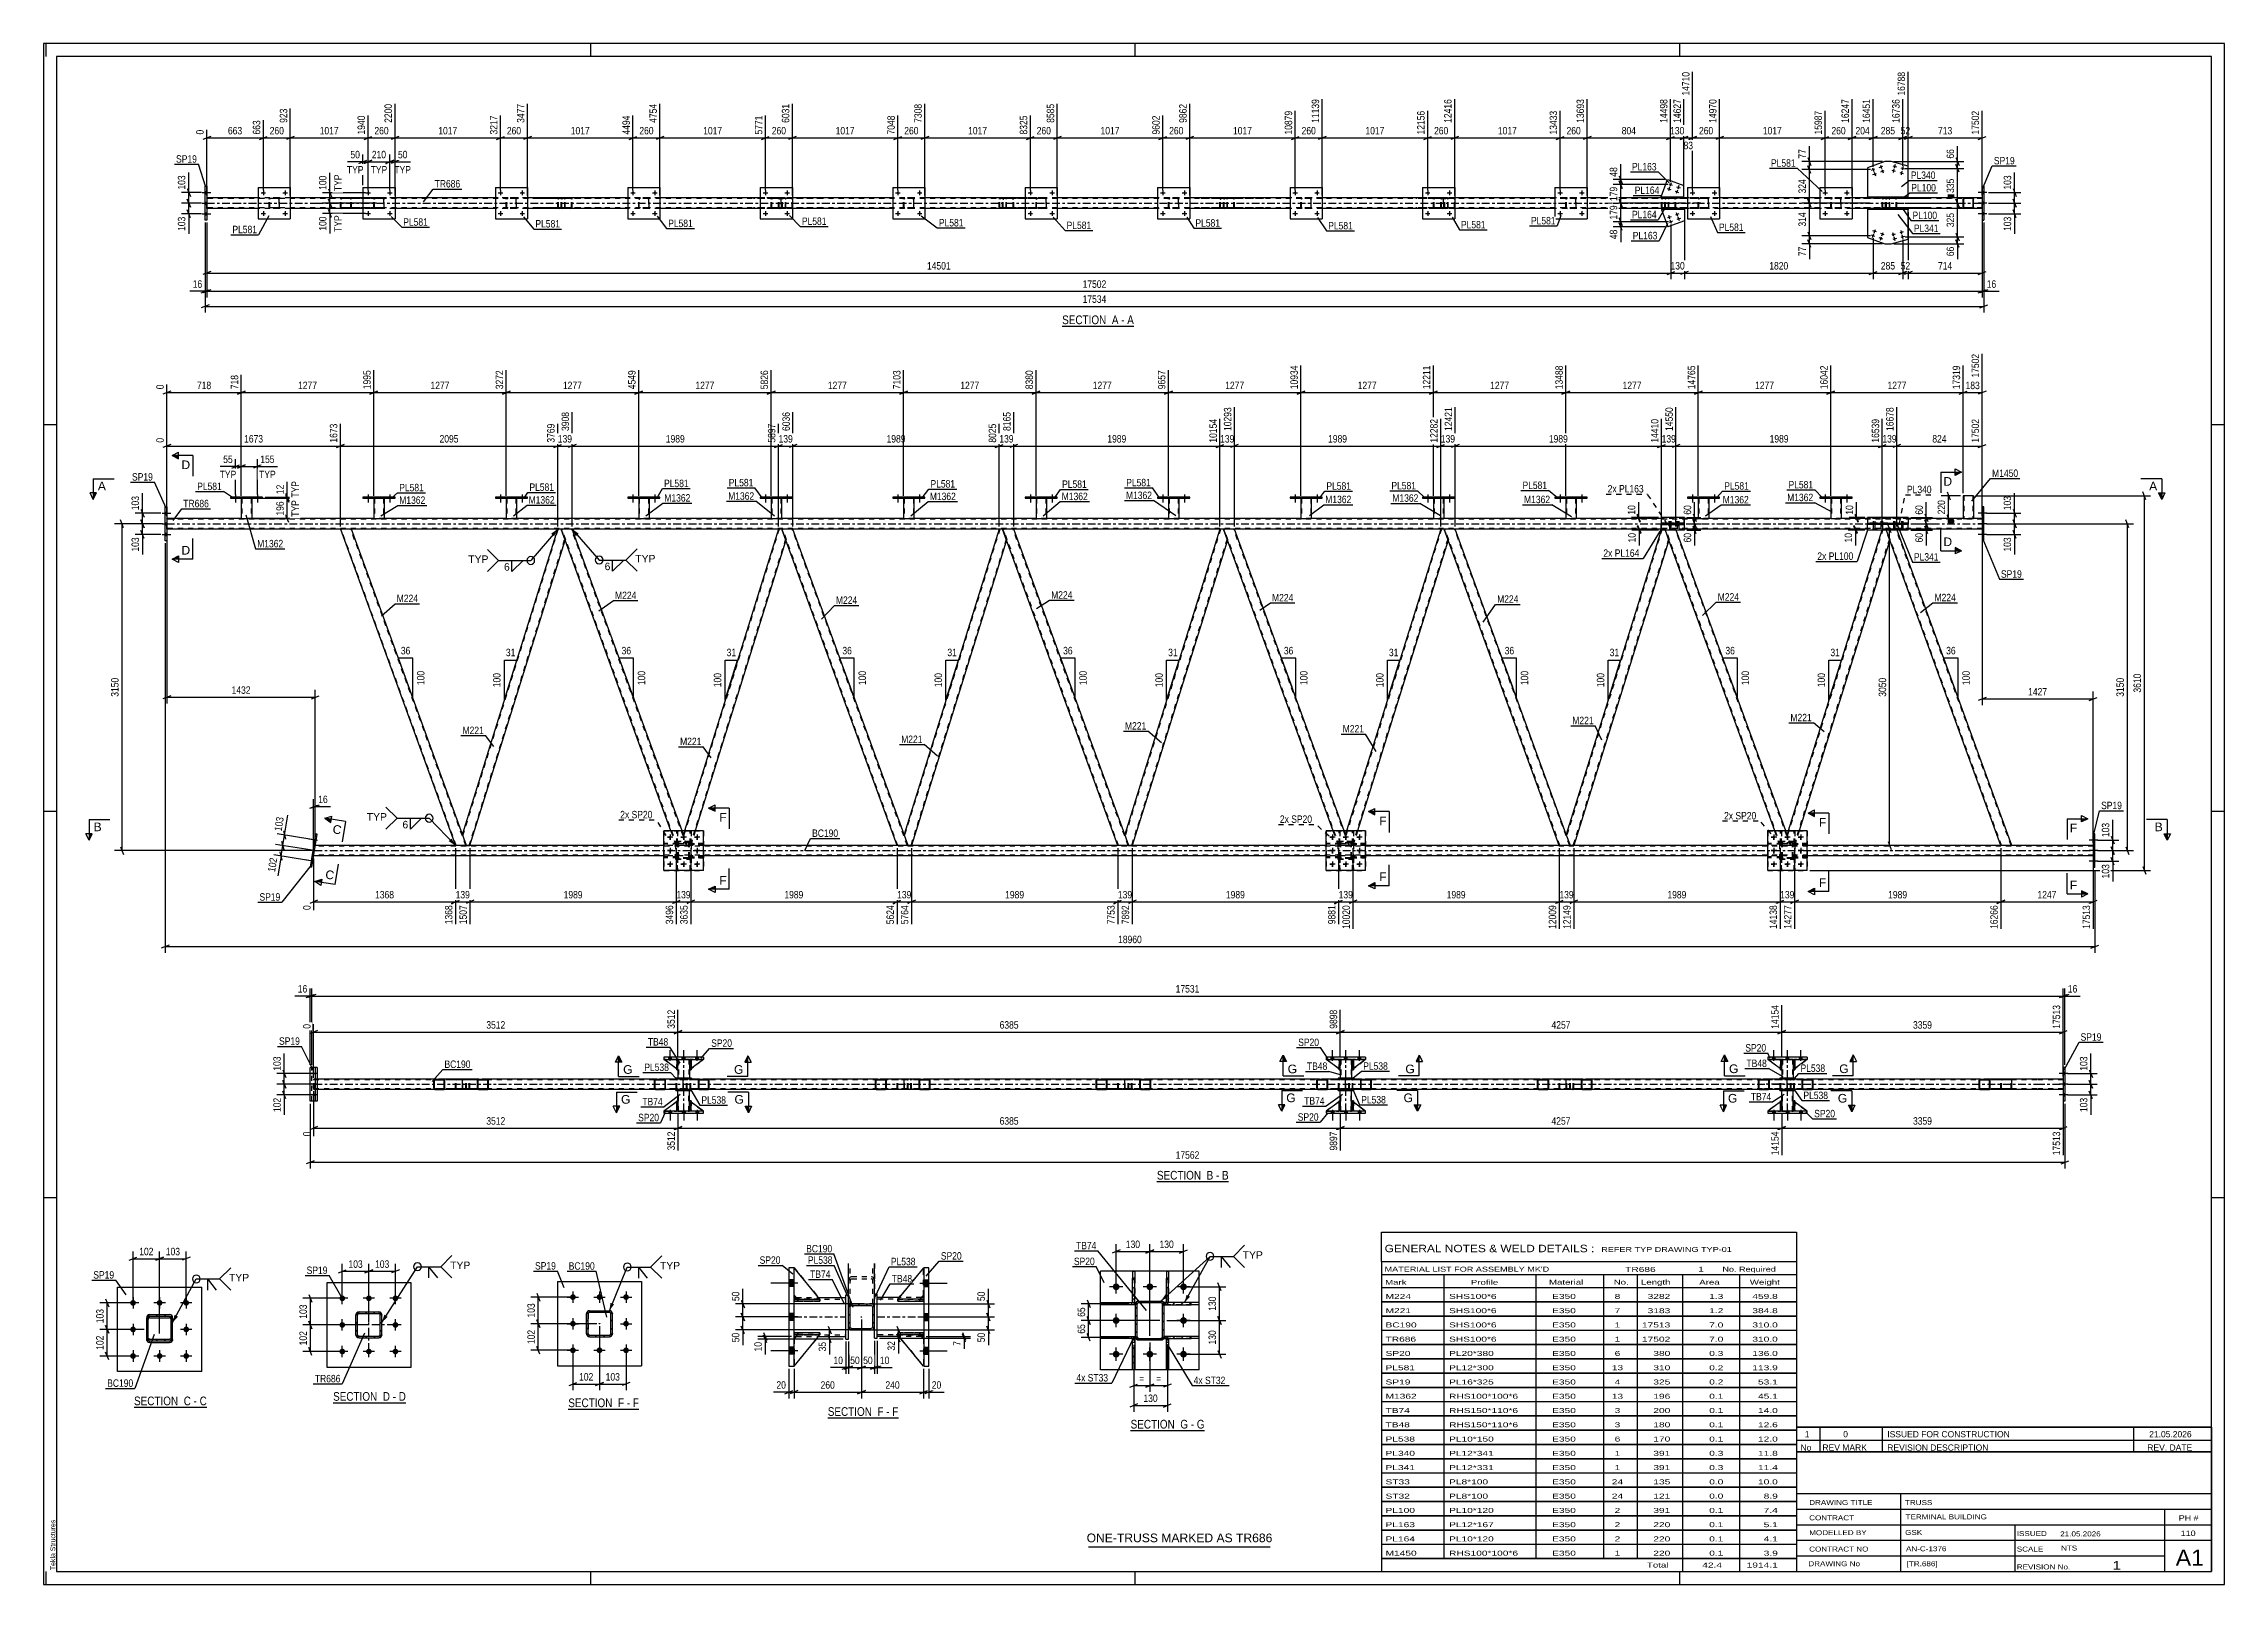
# Model space of a CAD drawing. Header units: millimetres. Extents: x -48 to 793, y -409 to 185.
import ezdxf

# ---------------------------------------------------------------- set-up
doc = ezdxf.new("R2010")
doc.units = ezdxf.units.MM
doc.linetypes.add('DXK_LINE_DOT2', pattern=[3.9198, 1.9599, -1.9599])
doc.linetypes.add('DXK_LINE_DOT3', pattern=[5.9187, 2.979, -0.9799, 0.9799, -0.9799])
doc.styles.add('Arial', font='ARIAL.TTF', dxfattribs={"height": 0.2})
doc.styles.add('Arial Narrow', font='ARIALN.TTF', dxfattribs={"height": 0.2})

# ---------------------------------------------------------------- blocks, each defined once
blk = doc.blocks.new('Unknown-122568784-18 - 2078')
at = {"color": 6, "linetype": 'Continuous'}
blk.add_line((64.13, -338.83), (92.2, -338.83), dxfattribs=at)
at = {"color": 0, "linetype": 'Continuous'}
blk.add_wipeout([(82.24, -338.08), (82.24, -334.58), (64.13, -334.58), (64.13, -338.08)], dxfattribs=at)
blk.add_wipeout([(86.06, -338.08), (86.06, -334.58), (83.29, -334.58), (83.29, -338.08)], dxfattribs=at)
at = {"color": 7, "linetype": 'Continuous', "style": 'Arial Narrow'}
blk.add_text('SECTION ', height=3.34, dxfattribs=at).set_placement((64.13, -338.08))
at = {"color": 0, "linetype": 'Continuous'}
blk.add_wipeout([(88.38, -338.08), (88.38, -334.58), (87.11, -334.58), (87.11, -338.08)], dxfattribs=at)
blk.add_wipeout([(92.2, -338.08), (92.2, -334.58), (89.43, -334.58), (89.43, -338.08)], dxfattribs=at)
at = {"color": 7, "linetype": 'Continuous', "style": 'Arial Narrow'}
for s, p in [('D', (83.29, -338.08)), ('D', (89.43, -338.08)), ('-', (87.11, -338.08))]:
    blk.add_text(s, height=3.34, dxfattribs=at).set_placement(p)
blk = doc.blocks.new('Unknown-122568784-1133 - 17325')
at = {"color": 5, "linetype": 'Continuous'}
for p, q in [((793.49, 185.13), (-47.51, 185.13)), ((-47.51, 185.13), (-47.51, -408.87)), ((-46.51, 180.13), (-46.51, 185.13)), ((163.49, 180.13), (163.49, 185.13)), ((373.49, 180.13), (373.49, 185.13)), ((583.49, 180.13), (583.49, 185.13)), ((793.49, -408.87), (793.49, 185.13)), ((788.49, 180.13), (-42.51, 180.13)), ((-42.51, 180.13), (-42.51, -403.87)), ((788.49, -403.87), (788.49, 180.13)), ((-42.51, 38.13), (-47.51, 38.13)), ((793.49, 38.13), (788.49, 38.13)), ((-42.51, -110.87), (-47.51, -110.87)), ((793.49, -110.87), (788.49, -110.87)), ((-42.51, -259.87), (-47.51, -259.87)), ((793.49, -259.87), (788.49, -259.87)), ((-47.51, -408.87), (793.49, -408.87)), ((-46.51, -408.87), (-46.51, -403.87)), ((-42.51, -403.87), (788.49, -403.87)), ((163.49, -408.87), (163.49, -403.87)), ((373.49, -408.87), (373.49, -403.87)), ((583.49, -408.87), (583.49, -403.87))]:
    blk.add_line(p, q, dxfattribs=at)
at = {"color": 174, "linetype": 'Continuous', "style": 'Arial'}
blk.add_text('Tekla Structures', height=1.9102, rotation=90, dxfattribs=at).set_placement((-43.01, -403.37))
blk = doc.blocks.new('Unknown-122568784-19 - 16478')
at = {"color": 6, "linetype": 'Continuous'}
blk.add_line((154.83, -341.29), (182.04, -341.29), dxfattribs=at)
at = {"color": 0, "linetype": 'Continuous'}
blk.add_wipeout([(172.94, -340.54), (172.94, -337.04), (154.83, -337.04), (154.83, -340.54)], dxfattribs=at)
blk.add_wipeout([(176.33, -340.54), (176.33, -337.04), (173.99, -337.04), (173.99, -340.54)], dxfattribs=at)
at = {"color": 7, "linetype": 'Continuous', "style": 'Arial Narrow'}
blk.add_text('SECTION ', height=3.34, dxfattribs=at).set_placement((154.83, -340.54))
at = {"color": 0, "linetype": 'Continuous'}
blk.add_wipeout([(178.65, -340.54), (178.65, -337.04), (177.38, -337.04), (177.38, -340.54)], dxfattribs=at)
blk.add_wipeout([(182.04, -340.54), (182.04, -337.04), (179.7, -337.04), (179.7, -340.54)], dxfattribs=at)
at = {"color": 7, "linetype": 'Continuous', "style": 'Arial Narrow'}
for s, p in [('F', (173.99, -340.54)), ('-', (177.38, -340.54)), ('F', (179.7, -340.54))]:
    blk.add_text(s, height=3.34, dxfattribs=at).set_placement(p)
blk = doc.blocks.new('Unknown-122568784-11 - 3869')
at = {"color": 6, "linetype": 'Continuous'}
blk.add_line((345.29, 76.23), (372.94, 76.23), dxfattribs=at)
at = {"color": 0, "linetype": 'Continuous'}
blk.add_wipeout([(363.4, 76.98), (363.4, 80.48), (345.29, 80.48), (345.29, 76.98)], dxfattribs=at)
blk.add_wipeout([(367.01, 76.98), (367.01, 80.48), (364.45, 80.48), (364.45, 76.98)], dxfattribs=at)
at = {"color": 7, "linetype": 'Continuous', "style": 'Arial Narrow'}
blk.add_text('SECTION ', height=3.34, dxfattribs=at).set_placement((345.29, 76.98))
at = {"color": 0, "linetype": 'Continuous'}
blk.add_wipeout([(369.33, 76.98), (369.33, 80.48), (368.06, 80.48), (368.06, 76.98)], dxfattribs=at)
blk.add_wipeout([(372.94, 76.98), (372.94, 80.48), (370.38, 80.48), (370.38, 76.98)], dxfattribs=at)
at = {"color": 7, "linetype": 'Continuous', "style": 'Arial Narrow'}
for s, p in [('A', (364.45, 76.98)), ('-', (368.06, 76.98)), ('A', (370.38, 76.98))]:
    blk.add_text(s, height=3.34, dxfattribs=at).set_placement(p)
blk = doc.blocks.new('Unknown-122568784-12 - 6955')
at = {"color": 6, "linetype": 'Continuous'}
blk.add_line((381.84, -253.55), (409.49, -253.55), dxfattribs=at)
at = {"color": 0, "linetype": 'Continuous'}
blk.add_wipeout([(399.95, -252.8), (399.95, -249.3), (381.84, -249.3), (381.84, -252.8)], dxfattribs=at)
blk.add_wipeout([(403.56, -252.8), (403.56, -249.3), (401, -249.3), (401, -252.8)], dxfattribs=at)
at = {"color": 7, "linetype": 'Continuous', "style": 'Arial Narrow'}
blk.add_text('SECTION ', height=3.34, dxfattribs=at).set_placement((381.84, -252.8))
at = {"color": 0, "linetype": 'Continuous'}
blk.add_wipeout([(405.88, -252.8), (405.88, -249.3), (404.61, -249.3), (404.61, -252.8)], dxfattribs=at)
blk.add_wipeout([(409.49, -252.8), (409.49, -249.3), (406.93, -249.3), (406.93, -252.8)], dxfattribs=at)
at = {"color": 7, "linetype": 'Continuous', "style": 'Arial Narrow'}
for s, p in [('B', (401, -252.8)), ('-', (404.61, -252.8)), ('B', (406.93, -252.8))]:
    blk.add_text(s, height=3.34, dxfattribs=at).set_placement(p)
blk = doc.blocks.new('Unknown-122568784-13 - 16167')
at = {"color": 6, "linetype": 'Continuous'}
blk.add_line((-12.64, -340.56), (15.43, -340.56), dxfattribs=at)
at = {"color": 0, "linetype": 'Continuous'}
blk.add_wipeout([(5.47, -339.81), (5.47, -336.31), (-12.64, -336.31), (-12.64, -339.81)], dxfattribs=at)
blk.add_wipeout([(9.29, -339.81), (9.29, -336.31), (6.52, -336.31), (6.52, -339.81)], dxfattribs=at)
at = {"color": 7, "linetype": 'Continuous', "style": 'Arial Narrow'}
blk.add_text('SECTION ', height=3.34, dxfattribs=at).set_placement((-12.64, -339.81))
at = {"color": 0, "linetype": 'Continuous'}
blk.add_wipeout([(11.61, -339.81), (11.61, -336.31), (10.34, -336.31), (10.34, -339.81)], dxfattribs=at)
blk.add_wipeout([(15.43, -339.81), (15.43, -336.31), (12.66, -336.31), (12.66, -339.81)], dxfattribs=at)
at = {"color": 7, "linetype": 'Continuous', "style": 'Arial Narrow'}
for s, p in [('C', (6.52, -339.81)), ('-', (10.34, -339.81)), ('C', (12.66, -339.81))]:
    blk.add_text(s, height=3.34, dxfattribs=at).set_placement(p)
blk = doc.blocks.new('Unknown-122568784-16 - 2833')
at = {"color": 6, "linetype": 'Continuous'}
blk.add_line((254.9, -344.66), (282.11, -344.66), dxfattribs=at)
at = {"color": 0, "linetype": 'Continuous'}
blk.add_wipeout([(273, -343.91), (273, -340.41), (254.9, -340.41), (254.9, -343.91)], dxfattribs=at)
blk.add_wipeout([(276.4, -343.91), (276.4, -340.41), (274.05, -340.41), (274.05, -343.91)], dxfattribs=at)
at = {"color": 7, "linetype": 'Continuous', "style": 'Arial Narrow'}
blk.add_text('SECTION ', height=3.34, dxfattribs=at).set_placement((254.9, -343.91))
at = {"color": 0, "linetype": 'Continuous'}
blk.add_wipeout([(278.72, -343.91), (278.72, -340.41), (277.45, -340.41), (277.45, -343.91)], dxfattribs=at)
blk.add_wipeout([(282.11, -343.91), (282.11, -340.41), (279.77, -340.41), (279.77, -343.91)], dxfattribs=at)
at = {"color": 7, "linetype": 'Continuous', "style": 'Arial Narrow'}
for s, p in [('F', (274.05, -343.91)), ('-', (277.45, -343.91)), ('F', (279.77, -343.91))]:
    blk.add_text(s, height=3.34, dxfattribs=at).set_placement(p)
blk = doc.blocks.new('Unknown-122568784-17 - 3463')
at = {"color": 6, "linetype": 'Continuous'}
blk.add_line((371.69, -349.54), (400.19, -349.54), dxfattribs=at)
at = {"color": 0, "linetype": 'Continuous'}
blk.add_wipeout([(389.8, -348.79), (389.8, -345.29), (371.69, -345.29), (371.69, -348.79)], dxfattribs=at)
blk.add_wipeout([(393.83, -348.79), (393.83, -345.29), (390.85, -345.29), (390.85, -348.79)], dxfattribs=at)
at = {"color": 7, "linetype": 'Continuous', "style": 'Arial Narrow'}
blk.add_text('SECTION ', height=3.34, dxfattribs=at).set_placement((371.69, -348.79))
at = {"color": 0, "linetype": 'Continuous'}
blk.add_wipeout([(396.16, -348.79), (396.16, -345.29), (394.88, -345.29), (394.88, -348.79)], dxfattribs=at)
blk.add_wipeout([(400.19, -348.79), (400.19, -345.29), (397.21, -345.29), (397.21, -348.79)], dxfattribs=at)
at = {"color": 7, "linetype": 'Continuous', "style": 'Arial Narrow'}
for s, p in [('G', (390.85, -348.79)), ('-', (394.88, -348.79)), ('G', (397.21, -348.79))]:
    blk.add_text(s, height=3.34, dxfattribs=at).set_placement(p)
blk = doc.blocks.new('Part-122568784-2136 - 2078')
at = {"color": 2, "linetype": 'Continuous'}
for p, q in [((94.17, -292.59), (61.67, -292.59)), ((61.67, -292.59), (61.67, -325.09)), ((94.17, -325.09), (94.17, -292.59)), ((61.67, -325.09), (94.17, -325.09))]:
    blk.add_line(p, q, dxfattribs=at)
blk = doc.blocks.new('Bolt-122568784-2181 - 2078')
at = {"linetype": 'Continuous'}
for points in [[(67.67, -299.69, -1), (67.67, -297.49, -1)], [(77.92, -299.69, -1), (77.92, -297.49, -1)], [(88.17, -299.69, -1), (88.17, -297.49, -1)], [(67.67, -309.94, -1), (67.67, -307.74, -1)], [(88.17, -309.94, -1), (88.17, -307.74, -1)], [(67.67, -320.19, -1), (67.67, -317.99, -1)], [(77.92, -320.19, -1), (77.92, -317.99, -1)], [(88.17, -320.19, -1), (88.17, -317.99, -1)]]:
    blk.add_hatch(color=1, dxfattribs=at).paths.add_polyline_path(points)
at = {"color": 1, "linetype": 'Continuous'}
for p, q in [((69.87, -298.59), (65.47, -298.59)), ((67.67, -300.79), (67.67, -296.39)), ((80.12, -298.59), (75.72, -298.59)), ((77.92, -300.79), (77.92, -296.39)), ((90.37, -298.59), (85.97, -298.59)), ((88.17, -300.79), (88.17, -296.39)), ((69.87, -308.84), (65.47, -308.84)), ((67.67, -311.04), (67.67, -306.64)), ((90.37, -308.84), (85.97, -308.84)), ((88.17, -311.04), (88.17, -306.64)), ((69.87, -319.09), (65.47, -319.09)), ((67.67, -321.29), (67.67, -316.89)), ((80.12, -319.09), (75.72, -319.09)), ((77.92, -321.29), (77.92, -316.89)), ((90.37, -319.09), (85.97, -319.09)), ((88.17, -321.29), (88.17, -316.89))]:
    blk.add_line(p, q, dxfattribs=at)
blk = doc.blocks.new('Part-122568784-2239 - 2078')
at = {"linetype": 'Continuous'}
h = blk.add_hatch(dxfattribs=at)
h.set_pattern_fill('', scale=0.7, style=0, pattern_type=0)
h.set_pattern_definition([(45, (74.1243, -303.8404), (-1.57154, 1.57154), [])])
h.paths.add_polyline_path([(81.72, -303.84), (74.12, -303.84), (73.67, -303.93), (73.28, -304.19), (73.02, -304.58), (72.92, -305.04), (72.92, -312.64), (73.02, -313.1), (73.28, -313.49), (73.67, -313.75), (74.12, -313.84), (81.72, -313.84), (82.18, -313.75), (82.57, -313.49), (82.83, -313.1), (82.92, -312.64), (82.92, -305.04), (82.83, -304.58), (82.57, -304.19), (82.18, -303.93)])
h.paths.add_polyline_path([(82.28, -304.81), (82.32, -305.04), (82.32, -312.64), (82.28, -312.87), (82.15, -313.06), (81.95, -313.19), (81.72, -313.24), (74.12, -313.24), (73.89, -313.19), (73.7, -313.06), (73.57, -312.87), (73.52, -312.64), (73.52, -305.04), (73.57, -304.81), (73.7, -304.62), (73.89, -304.49), (74.12, -304.44), (81.72, -304.44), (81.95, -304.49), (82.15, -304.62)])
at = {"color": 7, "linetype": 'DXK_LINE_DOT3'}
for p, q in [((77.92, -318.84), (77.92, -298.84)), ((87.92, -308.84), (67.92, -308.84))]:
    blk.add_line(p, q, dxfattribs=at)
at = {"color": 7, "linetype": 'DXK_LINE_DOT2'}
for p, q in [((72.92, -305.04), (73.02, -304.58)), ((72.92, -312.64), (72.92, -305.04)), ((73.57, -304.81), (73.52, -305.04)), ((73.52, -312.64), (73.52, -305.04)), ((73.7, -304.62), (73.57, -304.81)), ((73.67, -303.93), (74.12, -303.84)), ((73.89, -304.49), (73.7, -304.62)), ((74.12, -304.44), (73.89, -304.49)), ((74.12, -303.84), (81.72, -303.84)), ((74.12, -304.44), (81.72, -304.44)), ((81.72, -303.84), (82.18, -303.93)), ((81.95, -304.49), (81.72, -304.44)), ((82.15, -304.62), (81.95, -304.49)), ((82.28, -304.81), (82.15, -304.62)), ((82.32, -305.04), (82.28, -304.81)), ((82.32, -312.64), (82.32, -305.04)), ((82.83, -304.58), (82.92, -305.04)), ((82.92, -312.64), (82.92, -305.04)), ((73.02, -313.1), (72.92, -312.64)), ((73.52, -312.64), (73.57, -312.87)), ((73.57, -312.87), (73.7, -313.06)), ((74.12, -313.84), (73.67, -313.75)), ((73.7, -313.06), (73.89, -313.19)), ((73.89, -313.19), (74.12, -313.24)), ((74.12, -313.24), (81.72, -313.24)), ((74.12, -313.84), (81.72, -313.84)), ((81.72, -313.24), (81.95, -313.19)), ((82.18, -313.75), (81.72, -313.84)), ((81.95, -313.19), (82.15, -313.06)), ((82.15, -313.06), (82.28, -312.87)), ((82.28, -312.87), (82.32, -312.64)), ((82.92, -312.64), (82.83, -313.1))]:
    blk.add_line(p, q, dxfattribs=at)
at = {"color": 2, "linetype": 'Continuous'}
for p, q in [((73.02, -304.58), (72.92, -305.04)), ((72.92, -312.64), (72.92, -305.04)), ((73.52, -305.04), (73.57, -304.81)), ((73.52, -312.64), (73.52, -305.04)), ((73.57, -304.81), (73.7, -304.62)), ((74.12, -303.84), (73.67, -303.93)), ((73.7, -304.62), (73.89, -304.49)), ((73.89, -304.49), (74.12, -304.44)), ((74.12, -303.84), (81.72, -303.84)), ((74.12, -304.44), (81.72, -304.44)), ((82.18, -303.93), (81.72, -303.84)), ((81.72, -304.44), (81.95, -304.49)), ((81.95, -304.49), (82.15, -304.62)), ((82.15, -304.62), (82.28, -304.81)), ((82.28, -304.81), (82.32, -305.04)), ((82.32, -312.64), (82.32, -305.04)), ((82.92, -305.04), (82.83, -304.58)), ((82.92, -312.64), (82.92, -305.04)), ((72.92, -312.64), (73.02, -313.1)), ((73.57, -312.87), (73.52, -312.64)), ((73.7, -313.06), (73.57, -312.87)), ((73.67, -313.75), (74.12, -313.84)), ((73.89, -313.19), (73.7, -313.06)), ((74.12, -313.24), (73.89, -313.19)), ((74.12, -313.24), (81.72, -313.24)), ((74.12, -313.84), (81.72, -313.84)), ((81.95, -313.19), (81.72, -313.24)), ((81.72, -313.84), (82.18, -313.75)), ((82.15, -313.06), (81.95, -313.19)), ((82.28, -312.87), (82.15, -313.06)), ((82.32, -312.64), (82.28, -312.87)), ((82.83, -313.1), (82.92, -312.64))]:
    blk.add_line(p, q, dxfattribs=at)
at = {"color": 7, "linetype": 'DXK_LINE_DOT2'}
for centre, start, end in [((74.12, -305.04), 112.5, 157.5), ((81.72, -305.04), 22.5, 67.5), ((74.12, -312.64), 202.5, 247.5), ((81.72, -312.64), 292.5, 337.5)]:
    blk.add_arc(centre, 1.2, start, end, dxfattribs=at)
at = {"color": 2, "linetype": 'Continuous'}
for centre, start, end in [((74.12, -305.04), 112.5, 157.5), ((81.72, -305.04), 22.5, 67.5), ((74.12, -312.64), 202.5, 247.5), ((81.72, -312.64), 292.5, 337.5)]:
    blk.add_arc(centre, 1.2, start, end, dxfattribs=at)
blk = doc.blocks.new('Part-122568784-16497 - 16478')
at = {"color": 2, "linetype": 'Continuous'}
for p, q in [((150.61, -292.13), (150.61, -324.63)), ((150.61, -292.13), (183.11, -292.13)), ((183.11, -292.13), (183.11, -324.63)), ((150.61, -324.63), (183.11, -324.63))]:
    blk.add_line(p, q, dxfattribs=at)
blk = doc.blocks.new('Part-122568784-16613 - 16478')
at = {"linetype": 'Continuous'}
h = blk.add_hatch(dxfattribs=at)
h.set_pattern_fill('', scale=0.7, style=0, pattern_type=0)
h.set_pattern_definition([(45, (162.6017, -303.4687), (-1.57154, 1.57154), [])])
h.paths.add_polyline_path([(163.06, -303.38), (162.6, -303.47), (162.21, -303.73), (161.95, -304.12), (161.86, -304.58), (161.86, -312.18), (161.95, -312.64), (162.21, -313.03), (162.6, -313.29), (163.06, -313.38), (170.66, -313.38), (171.12, -313.29), (171.51, -313.03), (171.77, -312.64), (171.86, -312.18), (171.86, -304.58), (171.77, -304.12), (171.51, -303.73), (171.12, -303.47), (170.66, -303.38)])
h.paths.add_polyline_path([(170.66, -303.98), (170.89, -304.02), (171.09, -304.15), (171.22, -304.35), (171.26, -304.58), (171.26, -312.18), (171.22, -312.41), (171.09, -312.6), (170.89, -312.73), (170.66, -312.78), (163.06, -312.78), (162.83, -312.73), (162.64, -312.6), (162.51, -312.41), (162.46, -312.18), (162.46, -304.58), (162.51, -304.35), (162.64, -304.15), (162.83, -304.02), (163.06, -303.98)])
blk.add_hatch(color=246, dxfattribs=at).paths.add_polyline_path([(166.86, -308.48, -1), (166.86, -308.28, -1)])
at = {"color": 7, "linetype": 'DXK_LINE_DOT2'}
for p, q in [((161.86, -304.58), (161.95, -304.12)), ((161.86, -312.18), (161.86, -304.58)), ((162.51, -304.35), (162.46, -304.58)), ((162.46, -304.58), (162.46, -312.18)), ((162.64, -304.15), (162.51, -304.35)), ((162.6, -303.47), (163.06, -303.38)), ((162.83, -304.02), (162.64, -304.15)), ((163.06, -303.98), (162.83, -304.02)), ((163.06, -303.38), (170.66, -303.38)), ((163.06, -303.98), (170.66, -303.98)), ((170.66, -303.38), (171.12, -303.47)), ((170.89, -304.02), (170.66, -303.98)), ((171.09, -304.15), (170.89, -304.02)), ((171.22, -304.35), (171.09, -304.15)), ((171.26, -304.58), (171.22, -304.35)), ((171.26, -312.18), (171.26, -304.58)), ((171.77, -304.12), (171.86, -304.58)), ((171.86, -312.18), (171.86, -304.58)), ((161.95, -312.64), (161.86, -312.18)), ((162.46, -312.18), (162.51, -312.41)), ((162.51, -312.41), (162.64, -312.6)), ((163.06, -313.38), (162.6, -313.29)), ((162.64, -312.6), (162.83, -312.73)), ((162.83, -312.73), (163.06, -312.78)), ((163.06, -312.78), (170.66, -312.78)), ((163.06, -313.38), (170.66, -313.38)), ((170.66, -312.78), (170.89, -312.73)), ((171.12, -313.29), (170.66, -313.38)), ((170.89, -312.73), (171.09, -312.6)), ((171.09, -312.6), (171.22, -312.41)), ((171.22, -312.41), (171.26, -312.18)), ((171.86, -312.18), (171.77, -312.64))]:
    blk.add_line(p, q, dxfattribs=at)
at = {"color": 2, "linetype": 'Continuous'}
for p, q in [((161.95, -304.12), (161.86, -304.58)), ((161.86, -312.18), (161.86, -304.58)), ((162.46, -304.58), (162.51, -304.35)), ((162.46, -312.18), (162.46, -304.58)), ((162.51, -304.35), (162.64, -304.15)), ((163.06, -303.38), (162.6, -303.47)), ((162.64, -304.15), (162.83, -304.02)), ((162.83, -304.02), (163.06, -303.98)), ((163.06, -303.38), (170.66, -303.38)), ((163.06, -303.98), (170.66, -303.98)), ((171.12, -303.47), (170.66, -303.38)), ((170.66, -303.98), (170.89, -304.02)), ((170.89, -304.02), (171.09, -304.15)), ((171.09, -304.15), (171.22, -304.35)), ((171.22, -304.35), (171.26, -304.58)), ((171.26, -312.18), (171.26, -304.58)), ((171.86, -304.58), (171.77, -304.12)), ((171.86, -312.18), (171.86, -304.58)), ((161.86, -312.18), (161.95, -312.64)), ((162.51, -312.41), (162.46, -312.18)), ((162.64, -312.6), (162.51, -312.41)), ((162.6, -313.29), (163.06, -313.38)), ((162.83, -312.73), (162.64, -312.6)), ((163.06, -312.78), (162.83, -312.73)), ((163.06, -312.78), (170.66, -312.78)), ((163.06, -313.38), (170.66, -313.38)), ((170.89, -312.73), (170.66, -312.78)), ((170.66, -313.38), (171.12, -313.29)), ((171.09, -312.6), (170.89, -312.73)), ((171.22, -312.41), (171.09, -312.6)), ((171.26, -312.18), (171.22, -312.41)), ((171.77, -312.64), (171.86, -312.18))]:
    blk.add_line(p, q, dxfattribs=at)
at = {"color": 7, "linetype": 'DXK_LINE_DOT3'}
blk.add_line((166.86, -308.38), (166.86, -308.38), dxfattribs=at)
at = {"color": 246, "linetype": 'DXK_LINE_DOT2'}
blk.add_line((166.86, -308.38), (166.86, -308.38), dxfattribs=at)
at = {"color": 246, "linetype": 'Continuous'}
blk.add_circle((166.86, -308.38), 0.1, dxfattribs=at)
at = {"color": 7, "linetype": 'DXK_LINE_DOT2'}
for centre, start, end in [((163.06, -304.58), 112.5, 157.5), ((170.66, -304.58), 22.5, 67.5), ((163.06, -312.18), 202.5, 247.5), ((170.66, -312.18), 292.5, 337.5)]:
    blk.add_arc(centre, 1.2, start, end, dxfattribs=at)
at = {"color": 2, "linetype": 'Continuous'}
for centre, start, end in [((163.06, -304.58), 112.5, 157.5), ((170.66, -304.58), 22.5, 67.5), ((163.06, -312.18), 202.5, 247.5), ((170.66, -312.18), 292.5, 337.5)]:
    blk.add_arc(centre, 1.2, start, end, dxfattribs=at)
blk = doc.blocks.new('Bolt-122568784-16626 - 16478')
at = {"linetype": 'Continuous'}
for points in [[(156.61, -297.03, -1), (156.61, -299.23, -1)], [(166.86, -297.03, -1), (166.86, -299.23, -1)], [(177.11, -297.03, -1), (177.11, -299.23, -1)], [(156.61, -307.28, -1), (156.61, -309.48, -1)], [(177.11, -307.28, -1), (177.11, -309.48, -1)], [(156.61, -317.53, -1), (156.61, -319.73, -1)], [(166.86, -317.53, -1), (166.86, -319.73, -1)], [(177.11, -317.53, -1), (177.11, -319.73, -1)]]:
    blk.add_hatch(color=1, dxfattribs=at).paths.add_polyline_path(points)
at = {"color": 1, "linetype": 'Continuous'}
for p, q in [((154.41, -298.13), (158.81, -298.13)), ((156.61, -295.93), (156.61, -300.33)), ((164.66, -298.13), (169.06, -298.13)), ((166.86, -295.93), (166.86, -300.33)), ((174.91, -298.13), (179.31, -298.13)), ((177.11, -295.93), (177.11, -300.33)), ((154.41, -308.38), (158.81, -308.38)), ((156.61, -306.18), (156.61, -310.58)), ((174.91, -308.38), (179.31, -308.38)), ((177.11, -306.18), (177.11, -310.58)), ((154.41, -318.63), (158.81, -318.63)), ((156.61, -316.43), (156.61, -320.83)), ((164.66, -318.63), (169.06, -318.63)), ((166.86, -316.43), (166.86, -320.83)), ((174.91, -318.63), (179.31, -318.63)), ((177.11, -316.43), (177.11, -320.83))]:
    blk.add_line(p, q, dxfattribs=at)
blk = doc.blocks.new('Part-122568784-4147 - 3869')
at = {"color": 7, "linetype": 'DXK_LINE_DOT2'}
for p, q in [((233.05, 125.14), (233.08, 125.32)), ((233.08, 125.32), (233.05, 125.14)), ((233.05, 122.1), (233.05, 125.14)), ((233.08, 121.92), (233.05, 122.1)), ((233.05, 122.1), (233.08, 121.92)), ((233.29, 125.14), (233.31, 125.23)), ((233.29, 122.1), (233.29, 125.14)), ((233.31, 122.01), (233.29, 122.1)), ((233.31, 125.23), (233.36, 125.31)), ((233.36, 121.93), (233.31, 122.01)), ((233.34, 125.58), (233.53, 125.62)), ((233.53, 125.62), (233.34, 125.58)), ((233.53, 121.62), (233.34, 121.66)), ((233.34, 121.66), (233.53, 121.62)), ((233.36, 125.31), (233.44, 125.36)), ((233.44, 121.88), (233.36, 121.93)), ((233.44, 125.36), (233.53, 125.38)), ((233.53, 121.86), (233.44, 121.88)), ((236.57, 125.62), (233.53, 125.62)), ((236.57, 125.38), (233.53, 125.38)), ((236.57, 121.86), (233.53, 121.86)), ((236.57, 121.62), (233.53, 121.62)), ((236.57, 125.62), (236.75, 125.58)), ((236.75, 125.58), (236.57, 125.62)), ((236.57, 125.38), (236.66, 125.36)), ((236.66, 121.88), (236.57, 121.86)), ((236.75, 121.66), (236.57, 121.62)), ((236.57, 121.62), (236.75, 121.66)), ((236.66, 125.36), (236.74, 125.31)), ((236.74, 121.93), (236.66, 121.88)), ((236.74, 125.31), (236.79, 125.23)), ((236.79, 122.01), (236.74, 121.93)), ((236.79, 125.23), (236.81, 125.14)), ((236.81, 122.1), (236.79, 122.01)), ((236.81, 125.14), (236.81, 122.1)), ((237.01, 125.32), (237.05, 125.14)), ((237.05, 125.14), (237.01, 125.32)), ((237.05, 122.1), (237.01, 121.92)), ((237.01, 121.92), (237.05, 122.1)), ((237.05, 122.1), (237.05, 125.14))]:
    blk.add_line(p, q, dxfattribs=at)
at = {"color": 7, "linetype": 'DXK_LINE_DOT3'}
blk.add_line((235.05, 123.62), (235.05, 123.62), dxfattribs=at)
at = {"color": 7, "linetype": 'DXK_LINE_DOT2'}
for centre, start, end in [((233.53, 125.14), 112.5, 157.5), ((233.53, 125.14), 112.5, 157.5), ((233.53, 122.1), 202.5, 247.5), ((233.53, 122.1), 202.5, 247.5), ((236.57, 125.14), 22.5, 67.5), ((236.57, 125.14), 22.5, 67.5), ((236.57, 122.1), 292.5, 337.5), ((236.57, 122.1), 292.5, 337.5)]:
    blk.add_arc(centre, 0.48, start, end, dxfattribs=at)
blk = doc.blocks.new('Bolt-122568784-3882 - 3869')
at = {"linetype": 'Continuous'}
for points in [[(579.11, 118.03, -1), (579.78, 118.27, -1)], [(582.12, 119.1, -1), (582.8, 119.34, -1)], [(582.72, 117.4, -1), (583.4, 117.65, -1)], [(579.71, 116.33, -1), (580.39, 116.58, -1)]]:
    blk.add_hatch(color=1, dxfattribs=at).paths.add_polyline_path(points)
at = {"color": 1, "linetype": 'Continuous'}
for p, q in [((580.12, 118.39), (578.77, 117.91)), ((579.69, 117.47), (579.2, 118.83)), ((583.14, 119.46), (581.78, 118.98)), ((582.7, 118.54), (582.22, 119.9)), ((583.74, 117.77), (582.38, 117.28)), ((583.3, 116.85), (582.82, 118.2)), ((580.72, 116.7), (579.37, 116.21)), ((580.29, 115.78), (579.81, 117.13))]:
    blk.add_line(p, q, dxfattribs=at)
blk = doc.blocks.new('Part-122568784-4002 - 3869')
at = {"color": 7, "linetype": 'DXK_LINE_DOT2'}
for p, q in [((238.47, 125.62), (226.31, 125.62)), ((238.47, 125.38), (226.31, 125.38)), ((238.47, 121.86), (226.31, 121.86)), ((238.47, 121.62), (226.31, 121.62)), ((235.91, 125.31), (235.88, 125.14)), ((235.88, 122.1), (235.88, 125.14)), ((235.88, 122.1), (235.89, 122.01)), ((235.89, 122.01), (235.91, 121.92)), ((235.91, 125.32), (235.91, 125.31)), ((236.13, 125.14), (236.15, 125.23)), ((236.13, 122.1), (236.13, 125.14)), ((236.15, 122.01), (236.13, 122.1)), ((236.15, 125.23), (236.2, 125.31)), ((236.2, 121.93), (236.15, 122.01)), ((236.38, 125.62), (236.19, 125.58)), ((236.19, 121.66), (236.38, 121.62)), ((236.2, 125.31), (236.28, 125.36)), ((236.28, 121.88), (236.2, 121.93)), ((236.28, 125.36), (236.38, 125.38)), ((236.38, 121.86), (236.28, 121.88)), ((237.19, 125.62), (237.19, 125.38)), ((237.19, 121.62), (237.19, 121.86)), ((238.57, 125.58), (238.47, 125.62)), ((238.47, 125.38), (238.52, 125.36)), ((238.52, 121.88), (238.47, 121.86)), ((238.47, 121.62), (238.57, 121.66)), ((238.52, 125.36), (238.57, 125.31)), ((238.57, 121.93), (238.52, 121.88)), ((238.66, 125.48), (238.57, 125.58)), ((238.57, 125.31), (238.6, 125.23)), ((238.6, 122.01), (238.57, 121.93)), ((238.57, 121.66), (238.66, 121.76)), ((238.6, 125.23), (238.61, 125.14)), ((238.61, 122.1), (238.6, 122.01)), ((238.61, 122.1), (238.61, 125.14)), ((238.72, 125.32), (238.66, 125.48)), ((238.66, 121.76), (238.72, 121.92)), ((238.74, 125.14), (238.72, 125.32)), ((238.72, 121.92), (238.74, 122.1)), ((238.74, 122.1), (238.74, 125.14))]:
    blk.add_line(p, q, dxfattribs=at)
for centre, start, end in [((236.36, 125.13), 111.19414, 156.15064), ((236.36, 122.12), 203.84936, 248.80586)]:
    blk.add_arc(centre, 0.492, start, end, dxfattribs=at)
blk = doc.blocks.new('Part-122568784-3938 - 3869')
at = {"color": 7, "linetype": 'DXK_LINE_DOT2'}
for p, q in [((539.53, 125.14), (539.57, 125.32)), ((539.57, 125.32), (539.53, 125.14)), ((539.53, 122.1), (539.53, 125.14)), ((539.57, 121.92), (539.53, 122.1)), ((539.53, 122.1), (539.57, 121.92)), ((539.77, 125.14), (539.79, 125.23)), ((539.77, 122.1), (539.77, 125.14)), ((539.79, 122.01), (539.77, 122.1)), ((539.79, 125.23), (539.84, 125.31)), ((539.84, 121.93), (539.79, 122.01)), ((539.83, 125.58), (540.01, 125.62)), ((540.01, 125.62), (539.83, 125.58)), ((540.01, 121.62), (539.83, 121.66)), ((539.83, 121.66), (540.01, 121.62)), ((539.84, 125.31), (539.92, 125.36)), ((539.92, 121.88), (539.84, 121.93)), ((539.92, 125.36), (540.01, 125.38)), ((540.01, 121.86), (539.92, 121.88)), ((543.05, 125.62), (540.01, 125.62)), ((543.05, 125.38), (540.01, 125.38)), ((543.05, 121.86), (540.01, 121.86)), ((543.05, 121.62), (540.01, 121.62)), ((543.05, 125.62), (543.23, 125.58)), ((543.23, 125.58), (543.05, 125.62)), ((543.05, 125.38), (543.14, 125.36)), ((543.14, 121.88), (543.05, 121.86)), ((543.23, 121.66), (543.05, 121.62)), ((543.05, 121.62), (543.23, 121.66)), ((543.14, 125.36), (543.22, 125.31)), ((543.22, 121.93), (543.14, 121.88)), ((543.22, 125.31), (543.27, 125.23)), ((543.27, 122.01), (543.22, 121.93)), ((543.27, 125.23), (543.29, 125.14)), ((543.29, 122.1), (543.27, 122.01)), ((543.29, 125.14), (543.29, 122.1)), ((543.49, 125.32), (543.53, 125.14)), ((543.53, 125.14), (543.49, 125.32)), ((543.53, 122.1), (543.49, 121.92)), ((543.49, 121.92), (543.53, 122.1)), ((543.53, 122.1), (543.53, 125.14))]:
    blk.add_line(p, q, dxfattribs=at)
at = {"color": 7, "linetype": 'DXK_LINE_DOT3'}
blk.add_line((541.53, 123.62), (541.53, 123.62), dxfattribs=at)
at = {"color": 7, "linetype": 'DXK_LINE_DOT2'}
for centre, start, end in [((540.01, 125.14), 112.5, 157.5), ((540.01, 125.14), 112.5, 157.5), ((540.01, 122.1), 202.5, 247.5), ((540.01, 122.1), 202.5, 247.5), ((543.05, 125.14), 22.5, 67.5), ((543.05, 125.14), 22.5, 67.5), ((543.05, 122.1), 292.5, 337.5), ((543.05, 122.1), 292.5, 337.5)]:
    blk.add_arc(centre, 0.48, start, end, dxfattribs=at)
blk = doc.blocks.new('Part-122568784-3887 - 3869')
at = {"color": 2, "linetype": 'Continuous'}
for p, q in [((585.23, 121.62), (576.45, 121.62)), ((576.45, 121.62), (576.45, 121.22)), ((585.23, 121.22), (576.45, 121.22)), ((585.23, 121.62), (585.23, 121.22))]:
    blk.add_line(p, q, dxfattribs=at)
blk = doc.blocks.new('Part-122568784-3999 - 3869')
at = {"color": 7, "linetype": 'DXK_LINE_DOT3'}
blk.add_line((591.61, 123.62), (576.44, 123.62), dxfattribs=at)
at = {"color": 7, "linetype": 'DXK_LINE_DOT2'}
for p, q in [((577.77, 125.31), (577.73, 125.14)), ((577.73, 122.1), (577.73, 125.14)), ((577.73, 122.1), (577.75, 122.01)), ((577.75, 122.01), (577.77, 121.92)), ((577.77, 125.32), (577.77, 125.31)), ((577.99, 125.14), (578.01, 125.23)), ((577.99, 122.1), (577.99, 125.14)), ((578.01, 122.01), (577.99, 122.1)), ((578.01, 125.23), (578.06, 125.31)), ((578.06, 121.93), (578.01, 122.01)), ((578.24, 125.62), (578.05, 125.58)), ((578.05, 121.66), (578.24, 121.62)), ((578.06, 125.31), (578.14, 125.36)), ((578.14, 121.88), (578.06, 121.93)), ((578.14, 125.36), (578.24, 125.38)), ((578.24, 121.86), (578.14, 121.88)), ((593.23, 125.62), (578.24, 125.62)), ((593.23, 125.38), (578.24, 125.38)), ((593.23, 121.86), (578.24, 121.86)), ((593.23, 121.62), (578.24, 121.62)), ((581.67, 125.58), (581.48, 125.62)), ((581.48, 125.38), (581.57, 125.36)), ((581.57, 121.88), (581.48, 121.86)), ((581.48, 121.62), (581.67, 121.66)), ((581.57, 125.36), (581.66, 125.31)), ((581.66, 121.93), (581.57, 121.88)), ((581.66, 125.31), (581.71, 125.23)), ((581.71, 122.01), (581.66, 121.93)), ((581.71, 125.23), (581.73, 125.14)), ((581.73, 122.1), (581.71, 122.01)), ((581.73, 122.1), (581.73, 125.14)), ((581.95, 125.31), (581.95, 125.32)), ((581.99, 125.14), (581.95, 125.31)), ((581.95, 121.92), (581.97, 122.01)), ((581.97, 122.01), (581.99, 122.1)), ((581.99, 122.1), (581.99, 125.14))]:
    blk.add_line(p, q, dxfattribs=at)
for centre, start, end in [((578.22, 125.12), 110.75832, 155.68004), ((578.22, 122.12), 204.31996, 249.24168), ((581.5, 125.12), 24.31996, 69.24168), ((581.5, 122.12), 290.75832, 335.68004)]:
    blk.add_arc(centre, 0.496, start, end, dxfattribs=at)
blk = doc.blocks.new('Bolt-122568784-3935 - 3869')
at = {"linetype": 'Continuous'}
for points in [[(78.05, 127.62, -1), (77.17, 127.62, -1)], [(86.45, 127.62, -1), (85.57, 127.62, -1)]]:
    blk.add_hatch(color=1, dxfattribs=at).paths.add_polyline_path(points)
at = {"color": 1, "linetype": 'Continuous'}
for p, q in [((76.73, 127.62), (78.49, 127.62)), ((77.61, 128.5), (77.61, 126.74)), ((85.13, 127.62), (86.89, 127.62)), ((86.01, 128.5), (86.01, 126.74))]:
    blk.add_line(p, q, dxfattribs=at)
blk = doc.blocks.new('Bolt-122568784-3871 - 3869')
at = {"linetype": 'Continuous'}
for points in [[(579.64, 128.97, -1), (578.96, 129.21, -1)], [(580.24, 130.67, -1), (579.56, 130.91, -1)], [(582.66, 127.9, -1), (581.98, 128.14, -1)], [(583.26, 129.6, -1), (582.58, 129.84, -1)]]:
    blk.add_hatch(color=1, dxfattribs=at).paths.add_polyline_path(points)
at = {"color": 1, "linetype": 'Continuous'}
for p, q in [((578.62, 129.33), (579.98, 128.85)), ((579.54, 129.77), (579.06, 128.41)), ((579.23, 131.03), (580.58, 130.54)), ((580.14, 131.46), (579.66, 130.11)), ((581.64, 128.26), (583, 127.78)), ((582.56, 128.7), (582.08, 127.34)), ((582.24, 129.96), (583.6, 129.48)), ((583.16, 130.39), (582.68, 129.04))]:
    blk.add_line(p, q, dxfattribs=at)
blk = doc.blocks.new('Bolt-122568784-3936 - 3869')
at = {"linetype": 'Continuous'}
for points in [[(78.05, 119.62, -1), (77.17, 119.62, -1)], [(86.45, 119.62, -1), (85.57, 119.62, -1)]]:
    blk.add_hatch(color=1, dxfattribs=at).paths.add_polyline_path(points)
at = {"color": 1, "linetype": 'Continuous'}
for p, q in [((76.73, 119.62), (78.49, 119.62)), ((77.61, 120.5), (77.61, 118.74)), ((85.13, 119.62), (86.89, 119.62)), ((86.01, 120.5), (86.01, 118.74))]:
    blk.add_line(p, q, dxfattribs=at)
blk = doc.blocks.new('Part-122568784-3876 - 3869')
at = {"color": 2, "linetype": 'Continuous'}
for p, q in [((576.3, 125.62), (576.3, 126.02)), ((576.3, 126.02), (585.08, 126.02)), ((576.3, 125.62), (585.08, 125.62)), ((585.08, 125.62), (585.08, 126.02))]:
    blk.add_line(p, q, dxfattribs=at)
blk = doc.blocks.new('Part-122568784-3881 - 3869')
at = {"color": 2, "linetype": 'Continuous'}
for p, q in [((576.3, 126.02), (578.68, 132.71)), ((578.68, 132.71), (585.08, 130.43)), ((585.08, 126.02), (585.08, 130.43))]:
    blk.add_line(p, q, dxfattribs=at)
at = {"color": 7, "linetype": 'DXK_LINE_DOT2'}
blk.add_line((576.3, 126.02), (585.08, 126.02), dxfattribs=at)
blk = doc.blocks.new('Bolt-122568784-4149 - 3869')
at = {"linetype": 'Continuous'}
for points in [[(231.29, 119.62, -1), (230.41, 119.62, -1)], [(239.69, 119.62, -1), (238.81, 119.62, -1)]]:
    blk.add_hatch(color=1, dxfattribs=at).paths.add_polyline_path(points)
at = {"color": 1, "linetype": 'Continuous'}
for p, q in [((229.97, 119.62), (231.73, 119.62)), ((230.85, 120.5), (230.85, 118.74)), ((238.37, 119.62), (240.13, 119.62)), ((239.25, 120.5), (239.25, 118.74))]:
    blk.add_line(p, q, dxfattribs=at)
blk = doc.blocks.new('Part-122568784-4016 - 3869')
at = {"color": 7, "linetype": 'DXK_LINE_DOT2'}
for p, q in [((407.5, 125.31), (407.46, 125.14)), ((407.46, 122.1), (407.46, 125.14)), ((407.46, 122.1), (407.48, 122.01)), ((407.48, 122.01), (407.5, 121.92)), ((407.5, 125.32), (407.5, 125.31)), ((407.72, 125.14), (407.74, 125.23)), ((407.72, 122.1), (407.72, 125.14)), ((407.74, 122.01), (407.72, 122.1)), ((407.74, 125.23), (407.79, 125.31)), ((407.79, 121.93), (407.74, 122.01)), ((407.97, 125.62), (407.78, 125.58)), ((407.78, 121.66), (407.97, 121.62)), ((407.79, 125.31), (407.88, 125.36)), ((407.88, 121.88), (407.79, 121.93)), ((407.88, 125.36), (407.97, 125.38)), ((407.97, 121.86), (407.88, 121.88)), ((422.96, 125.62), (407.97, 125.62)), ((422.96, 125.38), (407.97, 125.38)), ((422.96, 121.86), (407.97, 121.86)), ((422.96, 121.62), (407.97, 121.62)), ((411.4, 125.58), (411.21, 125.62)), ((411.21, 125.38), (411.31, 125.36)), ((411.31, 121.88), (411.21, 121.86)), ((411.21, 121.62), (411.4, 121.66)), ((411.31, 125.36), (411.39, 125.31)), ((411.39, 121.93), (411.31, 121.88)), ((411.39, 125.31), (411.44, 125.23)), ((411.44, 122.01), (411.39, 121.93)), ((411.44, 125.23), (411.46, 125.14)), ((411.46, 122.1), (411.44, 122.01)), ((411.46, 122.1), (411.46, 125.14)), ((411.68, 125.31), (411.68, 125.32)), ((411.72, 125.14), (411.68, 125.31)), ((411.68, 121.92), (411.7, 122.01)), ((411.7, 122.01), (411.72, 122.1)), ((411.72, 122.1), (411.72, 125.14))]:
    blk.add_line(p, q, dxfattribs=at)
for centre, start, end in [((407.95, 125.12), 110.75832, 155.68004), ((407.95, 122.12), 204.31996, 249.24168), ((411.23, 125.12), 24.31996, 69.24168), ((411.23, 122.12), 290.75832, 335.68004)]:
    blk.add_arc(centre, 0.496, start, end, dxfattribs=at)
blk = doc.blocks.new('Part-122568784-3892 - 3869')
at = {"color": 2, "linetype": 'Continuous'}
for p, q in [((576.45, 121.22), (578.82, 114.53)), ((585.23, 121.22), (585.23, 116.81)), ((585.23, 116.81), (578.82, 114.53))]:
    blk.add_line(p, q, dxfattribs=at)
at = {"color": 7, "linetype": 'DXK_LINE_DOT2'}
blk.add_line((585.23, 121.22), (576.45, 121.22), dxfattribs=at)
blk = doc.blocks.new('Bolt-122568784-3893 - 3869')
at = {"linetype": 'Continuous'}
for points in [[(665.53, 111.43, -1), (666.23, 111.61, -1)], [(665.99, 109.69, -1), (666.69, 109.88, -1)], [(668.62, 112.25, -1), (669.32, 112.44, -1)], [(669.09, 110.51, -1), (669.78, 110.7, -1)]]:
    blk.add_hatch(color=1, dxfattribs=at).paths.add_polyline_path(points)
at = {"color": 1, "linetype": 'Continuous'}
for p, q in [((666.58, 111.71), (665.18, 111.34)), ((667.04, 109.97), (665.65, 109.6)), ((666.06, 110.83), (665.69, 112.22)), ((666.53, 109.09), (666.16, 110.48)), ((669.67, 112.53), (668.28, 112.16)), ((670.13, 110.79), (668.74, 110.42)), ((669.16, 111.65), (668.79, 113.04)), ((669.62, 109.91), (669.25, 111.3))]:
    blk.add_line(p, q, dxfattribs=at)
blk = doc.blocks.new('Part-122568784-4022 - 3869')
at = {"linetype": 'Continuous'}
blk.add_hatch(color=2, dxfattribs=at).paths.add_polyline_path([(688.07, 125.62), (687.27, 127.02), (688.87, 127.02)])
at = {"color": 2, "linetype": 'Continuous'}
for p, q in [((688.07, 125.62), (687.27, 127.02)), ((687.27, 127.02), (688.87, 127.02)), ((688.87, 127.02), (688.07, 125.62)), ((25.53, 125.62), (15.41, 125.62)), ((25.53, 121.62), (15.41, 121.62)), ((35.23, 125.62), (25.63, 125.62)), ((35.23, 121.62), (25.63, 121.62)), ((57.23, 125.62), (47.63, 125.62)), ((57.23, 121.62), (47.63, 121.62)), ((75.61, 125.62), (57.33, 125.62)), ((75.61, 121.62), (57.33, 121.62)), ((126.69, 125.62), (88.01, 125.62)), ((126.69, 121.62), (88.01, 121.62)), ((177.77, 125.62), (139.09, 125.62)), ((177.77, 121.62), (139.09, 121.62)), ((228.85, 125.62), (190.17, 125.62)), ((228.85, 121.62), (190.17, 121.62)), ((279.93, 125.62), (241.25, 125.62)), ((279.93, 121.62), (241.25, 121.62)), ((331.01, 125.62), (292.33, 125.62)), ((331.01, 121.62), (292.33, 121.62)), ((382.09, 125.62), (343.41, 125.62)), ((382.09, 121.62), (343.41, 121.62)), ((433.17, 125.62), (394.49, 125.62)), ((433.17, 121.62), (394.49, 121.62)), ((484.25, 125.62), (445.57, 125.62)), ((484.25, 121.62), (445.57, 121.62)), ((535.33, 125.62), (496.65, 125.62)), ((535.33, 121.62), (496.65, 121.62)), ((576.3, 125.62), (547.73, 125.62)), ((576.45, 121.62), (547.73, 121.62)), ((586.41, 125.62), (585.08, 125.62)), ((586.41, 121.62), (585.23, 121.62)), ((637.49, 125.62), (598.81, 125.62)), ((637.49, 121.62), (598.81, 121.62)), ((655.88, 125.62), (649.89, 125.62)), ((655.88, 121.62), (649.89, 121.62)), ((693.25, 121.62), (671.53, 121.62)), ((700.07, 125.62), (671.54, 125.62)), ((700.07, 121.62), (696.3, 121.62))]:
    blk.add_line(p, q, dxfattribs=at)
at = {"color": 7, "linetype": 'DXK_LINE_DOT2'}
for p, q in [((15.41, 121.62), (15.41, 125.62)), ((25.53, 125.38), (15.41, 125.38)), ((25.53, 121.86), (15.41, 121.86)), ((57.23, 125.38), (25.63, 125.38)), ((57.23, 121.86), (25.63, 121.86)), ((47.63, 125.62), (35.23, 125.62)), ((47.63, 121.62), (35.23, 121.62)), ((700.07, 125.38), (57.33, 125.38)), ((700.07, 121.86), (57.33, 121.86)), ((700.07, 125.62), (75.61, 125.62)), ((88.01, 125.62), (75.61, 125.62)), ((88.01, 121.62), (75.61, 121.62)), ((139.09, 125.62), (126.69, 125.62)), ((139.09, 121.62), (126.69, 121.62)), ((190.17, 125.62), (177.77, 125.62)), ((190.17, 121.62), (177.77, 121.62)), ((241.25, 125.62), (228.85, 125.62)), ((241.25, 121.62), (228.85, 121.62)), ((292.33, 125.62), (279.93, 125.62)), ((292.33, 121.62), (279.93, 121.62)), ((343.41, 125.62), (331.01, 125.62)), ((343.41, 121.62), (331.01, 121.62)), ((394.49, 125.62), (382.09, 125.62)), ((394.49, 121.62), (382.09, 121.62)), ((445.57, 125.62), (433.17, 125.62)), ((445.57, 121.62), (433.17, 121.62)), ((496.65, 125.62), (484.25, 125.62)), ((496.65, 121.62), (484.25, 121.62)), ((547.73, 125.62), (535.33, 125.62)), ((547.73, 121.62), (535.33, 121.62)), ((585.08, 125.62), (576.3, 125.62)), ((585.23, 121.62), (576.45, 121.62)), ((598.81, 125.62), (586.41, 125.62)), ((598.81, 121.62), (586.41, 121.62)), ((649.89, 125.62), (637.49, 125.62)), ((649.89, 121.62), (637.49, 121.62)), ((671.54, 125.62), (655.88, 125.62)), ((671.53, 121.62), (655.88, 121.62)), ((696.3, 121.62), (693.25, 121.62)), ((700.07, 121.62), (700.07, 125.62))]:
    blk.add_line(p, q, dxfattribs=at)
at = {"color": 7, "linetype": 'DXK_LINE_DOT3'}
for p, q in [((15.41, 123.62), (25.53, 123.62)), ((25.63, 123.62), (57.23, 123.62)), ((57.33, 123.62), (700.07, 123.62))]:
    blk.add_line(p, q, dxfattribs=at)
at = {"color": 2, "linetype": 'Continuous'}
blk.add_circle((688.07, 126.52), 1, dxfattribs=at)
blk = doc.blocks.new('Bolt-122568784-3894 - 3869')
at = {"linetype": 'Continuous'}
for points in [[(657.7, 111.19, -1), (658.38, 110.95, -1)], [(658.31, 112.88, -1), (658.98, 112.64, -1)], [(660.72, 110.12, -1), (661.4, 109.88, -1)], [(661.32, 111.81, -1), (662, 111.57, -1)]]:
    blk.add_hatch(color=1, dxfattribs=at).paths.add_polyline_path(points)
at = {"color": 1, "linetype": 'Continuous'}
for p, q in [((658.72, 110.83), (657.36, 111.31)), ((657.8, 110.39), (658.28, 111.75)), ((659.32, 112.52), (657.97, 113)), ((658.4, 112.08), (658.89, 113.44)), ((661.74, 109.76), (660.38, 110.24)), ((660.82, 109.32), (661.3, 110.68)), ((662.34, 111.45), (660.98, 111.93)), ((661.42, 111.01), (661.9, 112.37))]:
    blk.add_line(p, q, dxfattribs=at)
blk = doc.blocks.new('Part-122568784-3909 - 3869')
at = {"color": 2, "linetype": 'Continuous'}
for p, q in [((671.53, 121.62), (655.88, 121.62)), ((655.88, 121.62), (655.88, 121.22)), ((671.53, 121.22), (655.88, 121.22)), ((671.53, 121.62), (671.53, 121.22))]:
    blk.add_line(p, q, dxfattribs=at)
blk = doc.blocks.new('Part-122568784-3914 - 3869')
at = {"color": 2, "linetype": 'Continuous'}
for p, q in [((655.88, 121.22), (655.88, 110.35)), ((671.53, 109.71), (671.53, 121.22)), ((655.88, 110.35), (662.59, 107.97)), ((664.96, 107.97), (671.53, 109.71)), ((662.59, 107.97), (664.96, 107.97))]:
    blk.add_line(p, q, dxfattribs=at)
at = {"color": 7, "linetype": 'DXK_LINE_DOT2'}
blk.add_line((671.53, 121.22), (655.88, 121.22), dxfattribs=at)
blk = doc.blocks.new('Bolt-122568784-3920 - 3869')
at = {"linetype": 'Continuous'}
for points in [[(666.23, 136.02, -1), (665.53, 136.21, -1)], [(666.69, 137.76, -1), (666, 137.95, -1)], [(669.32, 135.2, -1), (668.63, 135.39, -1)], [(669.78, 136.94, -1), (669.09, 137.13, -1)]]:
    blk.add_hatch(color=1, dxfattribs=at).paths.add_polyline_path(points)
at = {"color": 1, "linetype": 'Continuous'}
for p, q in [((665.18, 136.3), (666.58, 135.93)), ((665.65, 138.04), (667.04, 137.67)), ((666.07, 136.81), (665.7, 135.42)), ((666.53, 138.55), (666.16, 137.16)), ((668.28, 135.48), (669.67, 135.11)), ((668.74, 137.22), (670.13, 136.85)), ((669.16, 135.99), (668.79, 134.6)), ((669.62, 137.73), (669.25, 136.34))]:
    blk.add_line(p, q, dxfattribs=at)
blk = doc.blocks.new('Part-122568784-3985 - 3869')
at = {"color": 7, "linetype": 'DXK_LINE_DOT2'}
for p, q in [((664.14, 125.62), (651.98, 125.62)), ((664.14, 125.38), (651.98, 125.38)), ((664.14, 121.86), (651.98, 121.86)), ((664.14, 121.62), (651.98, 121.62)), ((661.58, 125.31), (661.55, 125.14)), ((661.55, 122.1), (661.55, 125.14)), ((661.55, 122.1), (661.57, 122.01)), ((661.57, 122.01), (661.58, 121.92)), ((661.58, 125.32), (661.58, 125.31)), ((661.8, 125.14), (661.82, 125.23)), ((661.8, 122.1), (661.8, 125.14)), ((661.82, 122.01), (661.8, 122.1)), ((661.82, 125.23), (661.87, 125.31)), ((661.87, 121.93), (661.82, 122.01)), ((662.05, 125.62), (661.86, 125.58)), ((661.86, 121.66), (662.05, 121.62)), ((661.87, 125.31), (661.95, 125.36)), ((661.95, 121.88), (661.87, 121.93)), ((661.95, 125.36), (662.05, 125.38)), ((662.05, 121.86), (661.95, 121.88)), ((662.86, 125.62), (662.86, 125.38)), ((662.86, 121.62), (662.86, 121.86)), ((664.24, 125.58), (664.14, 125.62)), ((664.14, 125.38), (664.19, 125.36)), ((664.19, 121.88), (664.14, 121.86)), ((664.14, 121.62), (664.24, 121.66)), ((664.19, 125.36), (664.24, 125.31)), ((664.24, 121.93), (664.19, 121.88)), ((664.33, 125.48), (664.24, 125.58)), ((664.24, 125.31), (664.27, 125.23)), ((664.27, 122.01), (664.24, 121.93)), ((664.24, 121.66), (664.33, 121.76)), ((664.27, 125.23), (664.28, 125.14)), ((664.28, 122.1), (664.27, 122.01)), ((664.28, 122.1), (664.28, 125.14)), ((664.39, 125.32), (664.33, 125.48)), ((664.33, 121.76), (664.39, 121.92)), ((664.41, 125.14), (664.39, 125.32)), ((664.39, 121.92), (664.41, 122.1)), ((664.41, 122.1), (664.41, 125.14))]:
    blk.add_line(p, q, dxfattribs=at)
for centre, start, end in [((662.03, 125.13), 111.19416, 156.15066), ((662.03, 122.12), 203.84934, 248.80584)]:
    blk.add_arc(centre, 0.492, start, end, dxfattribs=at)
blk = doc.blocks.new('Bolt-122568784-3921 - 3869')
at = {"linetype": 'Continuous'}
for points in [[(658.38, 136.69, -1), (657.7, 136.45, -1)], [(658.99, 135, -1), (658.31, 134.76, -1)], [(661.4, 137.76, -1), (660.72, 137.52, -1)], [(662, 136.07, -1), (661.32, 135.82, -1)]]:
    blk.add_hatch(color=1, dxfattribs=at).paths.add_polyline_path(points)
at = {"color": 1, "linetype": 'Continuous'}
for p, q in [((657.37, 136.33), (658.72, 136.81)), ((657.8, 137.25), (658.28, 135.89)), ((657.97, 134.63), (659.32, 135.12)), ((658.41, 135.55), (658.89, 134.2)), ((660.38, 137.4), (661.74, 137.88)), ((660.82, 138.32), (661.3, 136.96)), ((660.98, 135.7), (662.34, 136.19)), ((661.42, 136.62), (661.9, 135.27))]:
    blk.add_line(p, q, dxfattribs=at)
blk = doc.blocks.new('Part-122568784-3990 - 3869')
at = {"color": 2, "linetype": 'Continuous'}
for p, q in [((14.77, 130.12), (15.41, 130.12)), ((14.77, 117.12), (14.77, 130.12)), ((15.41, 130.12), (15.41, 117.12)), ((15.41, 117.12), (14.77, 117.12))]:
    blk.add_line(p, q, dxfattribs=at)
blk = doc.blocks.new('Part-122568784-3926 - 3869')
at = {"color": 2, "linetype": 'Continuous'}
for p, q in [((655.88, 125.62), (655.88, 126.02)), ((655.88, 126.02), (671.54, 126.02)), ((655.88, 125.62), (671.54, 125.62)), ((671.54, 125.62), (671.54, 126.02))]:
    blk.add_line(p, q, dxfattribs=at)
blk = doc.blocks.new('Part-122568784-3991 - 3869')
at = {"color": 7, "linetype": 'DXK_LINE_DOT2'}
for p, q in [((66.96, 125.31), (66.93, 125.14)), ((66.93, 122.1), (66.93, 125.14)), ((66.93, 122.1), (66.95, 122.01)), ((66.95, 122.01), (66.96, 121.92)), ((66.96, 125.32), (66.96, 125.31)), ((67.18, 125.14), (67.2, 125.23)), ((67.18, 122.1), (67.18, 125.14)), ((67.2, 122.01), (67.18, 122.1)), ((67.2, 125.23), (67.26, 125.31)), ((67.26, 121.93), (67.2, 122.01)), ((67.44, 125.62), (67.24, 125.58)), ((67.24, 121.66), (67.44, 121.62)), ((67.26, 125.31), (67.34, 125.36)), ((67.34, 121.88), (67.26, 121.93)), ((67.34, 125.36), (67.44, 125.38)), ((67.44, 121.86), (67.34, 121.88)), ((82.43, 125.62), (67.44, 125.62)), ((82.43, 125.38), (67.44, 125.38)), ((82.43, 121.86), (67.44, 121.86)), ((82.43, 121.62), (67.44, 121.62)), ((70.87, 125.58), (70.67, 125.62)), ((70.67, 125.38), (70.77, 125.36)), ((70.77, 121.88), (70.67, 121.86)), ((70.67, 121.62), (70.87, 121.66)), ((70.77, 125.36), (70.85, 125.31)), ((70.85, 121.93), (70.77, 121.88)), ((70.85, 125.31), (70.91, 125.23)), ((70.91, 122.01), (70.85, 121.93)), ((70.91, 125.23), (70.93, 125.14)), ((70.93, 122.1), (70.91, 122.01)), ((70.93, 122.1), (70.93, 125.14)), ((71.15, 125.31), (71.14, 125.32)), ((71.14, 121.92), (71.16, 122.01)), ((71.18, 125.14), (71.15, 125.31)), ((71.16, 122.01), (71.18, 122.1)), ((71.18, 122.1), (71.18, 125.14))]:
    blk.add_line(p, q, dxfattribs=at)
for centre, start, end in [((67.42, 125.12), 110.75832, 155.68004), ((67.42, 122.12), 204.31996, 249.24168), ((70.69, 125.12), 24.31996, 69.24168), ((70.69, 122.12), 290.75832, 335.68004)]:
    blk.add_arc(centre, 0.496, start, end, dxfattribs=at)
blk = doc.blocks.new('Part-122568784-4059 - 3869')
at = {"color": 7, "linetype": 'DXK_LINE_DOT2'}
for p, q in [((437.37, 125.14), (437.41, 125.32)), ((437.41, 125.32), (437.37, 125.14)), ((437.37, 122.1), (437.37, 125.14)), ((437.41, 121.92), (437.37, 122.1)), ((437.37, 122.1), (437.41, 121.92)), ((437.61, 125.14), (437.63, 125.23)), ((437.61, 122.1), (437.61, 125.14)), ((437.63, 122.01), (437.61, 122.1)), ((437.63, 125.23), (437.68, 125.31)), ((437.68, 121.93), (437.63, 122.01)), ((437.67, 125.58), (437.85, 125.62)), ((437.85, 125.62), (437.67, 125.58)), ((437.85, 121.62), (437.67, 121.66)), ((437.67, 121.66), (437.85, 121.62)), ((437.68, 125.31), (437.76, 125.36)), ((437.76, 121.88), (437.68, 121.93)), ((437.76, 125.36), (437.85, 125.38)), ((437.85, 121.86), (437.76, 121.88)), ((440.89, 125.62), (437.85, 125.62)), ((440.89, 125.38), (437.85, 125.38)), ((440.89, 121.86), (437.85, 121.86)), ((440.89, 121.62), (437.85, 121.62)), ((440.89, 125.62), (441.07, 125.58)), ((441.07, 125.58), (440.89, 125.62)), ((440.89, 125.38), (440.98, 125.36)), ((440.98, 121.88), (440.89, 121.86)), ((441.07, 121.66), (440.89, 121.62)), ((440.89, 121.62), (441.07, 121.66)), ((440.98, 125.36), (441.06, 125.31)), ((441.06, 121.93), (440.98, 121.88)), ((441.06, 125.31), (441.11, 125.23)), ((441.11, 122.01), (441.06, 121.93)), ((441.11, 125.23), (441.13, 125.14)), ((441.13, 122.1), (441.11, 122.01)), ((441.13, 125.14), (441.13, 122.1)), ((441.33, 125.32), (441.37, 125.14)), ((441.37, 125.14), (441.33, 125.32)), ((441.37, 122.1), (441.33, 121.92)), ((441.33, 121.92), (441.37, 122.1)), ((441.37, 122.1), (441.37, 125.14))]:
    blk.add_line(p, q, dxfattribs=at)
at = {"color": 7, "linetype": 'DXK_LINE_DOT3'}
blk.add_line((439.37, 123.62), (439.37, 123.62), dxfattribs=at)
at = {"color": 7, "linetype": 'DXK_LINE_DOT2'}
for centre, start, end in [((437.85, 125.14), 112.5, 157.5), ((437.85, 125.14), 112.5, 157.5), ((437.85, 122.1), 202.5, 247.5), ((437.85, 122.1), 202.5, 247.5), ((440.89, 125.14), 22.5, 67.5), ((440.89, 125.14), 22.5, 67.5), ((440.89, 122.1), 292.5, 337.5), ((440.89, 122.1), 292.5, 337.5)]:
    blk.add_arc(centre, 0.48, start, end, dxfattribs=at)
blk = doc.blocks.new('Part-122568784-3931 - 3869')
at = {"color": 2, "linetype": 'Continuous'}
for p, q in [((662.59, 139.67), (655.88, 137.29)), ((655.88, 137.29), (655.88, 126.02)), ((664.96, 139.67), (662.59, 139.67)), ((671.54, 137.92), (664.96, 139.67)), ((671.54, 126.02), (671.54, 137.92))]:
    blk.add_line(p, q, dxfattribs=at)
at = {"color": 7, "linetype": 'DXK_LINE_DOT2'}
blk.add_line((655.88, 126.02), (671.54, 126.02), dxfattribs=at)
blk = doc.blocks.new('Bolt-122568784-3933 - 3869')
at = {"linetype": 'Continuous'}
for points in [[(37.67, 127.62, -1), (36.79, 127.62, -1)], [(46.07, 127.62, -1), (45.19, 127.62, -1)]]:
    blk.add_hatch(color=1, dxfattribs=at).paths.add_polyline_path(points)
at = {"color": 1, "linetype": 'Continuous'}
for p, q in [((36.35, 127.62), (38.11, 127.62)), ((37.23, 128.5), (37.23, 126.74)), ((44.75, 127.62), (46.51, 127.62)), ((45.63, 128.5), (45.63, 126.74))]:
    blk.add_line(p, q, dxfattribs=at)
blk = doc.blocks.new('Bolt-122568784-3934 - 3869')
at = {"linetype": 'Continuous'}
for points in [[(37.67, 119.62, -1), (36.79, 119.62, -1)], [(46.07, 119.62, -1), (45.19, 119.62, -1)]]:
    blk.add_hatch(color=1, dxfattribs=at).paths.add_polyline_path(points)
at = {"color": 1, "linetype": 'Continuous'}
for p, q in [((36.35, 119.62), (38.11, 119.62)), ((37.23, 120.5), (37.23, 118.74)), ((44.75, 119.62), (46.51, 119.62)), ((45.63, 120.5), (45.63, 118.74))]:
    blk.add_line(p, q, dxfattribs=at)
blk = doc.blocks.new('Part-122568784-4001 - 3869')
at = {"color": 7, "linetype": 'DXK_LINE_DOT2'}
for p, q in [((237.23, 125.31), (237.19, 125.14)), ((237.19, 122.1), (237.19, 125.14)), ((237.19, 122.1), (237.21, 122.01)), ((237.21, 122.01), (237.23, 121.92)), ((237.23, 125.32), (237.23, 125.31)), ((237.45, 125.14), (237.47, 125.23)), ((237.45, 122.1), (237.45, 125.14)), ((237.47, 122.01), (237.45, 122.1)), ((237.47, 125.23), (237.52, 125.31)), ((237.52, 121.93), (237.47, 122.01)), ((237.7, 125.62), (237.51, 125.58)), ((237.51, 121.66), (237.7, 121.62)), ((237.52, 125.31), (237.61, 125.36)), ((237.61, 121.88), (237.52, 121.93)), ((237.61, 125.36), (237.7, 125.38)), ((237.7, 121.86), (237.61, 121.88)), ((252.69, 125.62), (237.7, 125.62)), ((252.69, 125.38), (237.7, 125.38)), ((252.69, 121.86), (237.7, 121.86)), ((252.69, 121.62), (237.7, 121.62)), ((241.14, 125.58), (240.94, 125.62)), ((240.94, 125.38), (241.04, 125.36)), ((241.04, 121.88), (240.94, 121.86)), ((240.94, 121.62), (241.14, 121.66)), ((241.04, 125.36), (241.12, 125.31)), ((241.12, 121.93), (241.04, 121.88)), ((241.12, 125.31), (241.18, 125.23)), ((241.18, 122.01), (241.12, 121.93)), ((241.18, 125.23), (241.2, 125.14)), ((241.2, 122.1), (241.18, 122.01)), ((241.2, 122.1), (241.2, 125.14)), ((241.41, 125.31), (241.41, 125.32)), ((241.45, 125.14), (241.41, 125.31)), ((241.41, 121.92), (241.43, 122.01)), ((241.43, 122.01), (241.45, 122.1)), ((241.45, 122.1), (241.45, 125.14))]:
    blk.add_line(p, q, dxfattribs=at)
for centre, start, end in [((237.69, 125.12), 110.75827, 155.67999), ((237.69, 122.12), 204.32001, 249.24173), ((240.96, 125.12), 24.32001, 69.24173), ((240.96, 122.12), 290.75827, 335.67999)]:
    blk.add_arc(centre, 0.496, start, end, dxfattribs=at)
blk = doc.blocks.new('Bolt-122568784-3937 - 3869')
at = {"linetype": 'Continuous'}
for points in [[(129.13, 127.62, -1), (128.25, 127.62, -1)], [(137.53, 127.62, -1), (136.65, 127.62, -1)]]:
    blk.add_hatch(color=1, dxfattribs=at).paths.add_polyline_path(points)
at = {"color": 1, "linetype": 'Continuous'}
for p, q in [((127.81, 127.62), (129.57, 127.62)), ((128.69, 128.5), (128.69, 126.74)), ((136.21, 127.62), (137.97, 127.62)), ((137.09, 128.5), (137.09, 126.74))]:
    blk.add_line(p, q, dxfattribs=at)
blk = doc.blocks.new('Part-122568784-4003 - 3869')
at = {"color": 7, "linetype": 'DXK_LINE_DOT2'}
for p, q in [((153.34, 125.62), (141.18, 125.62)), ((153.34, 125.38), (141.18, 125.38)), ((153.34, 121.86), (141.18, 121.86)), ((153.34, 121.62), (141.18, 121.62)), ((150.78, 125.31), (150.74, 125.14)), ((150.74, 122.1), (150.74, 125.14)), ((150.74, 122.1), (150.76, 122.01)), ((150.76, 122.01), (150.78, 121.92)), ((150.78, 125.32), (150.78, 125.31)), ((150.99, 125.14), (151.01, 125.23)), ((150.99, 122.1), (150.99, 125.14)), ((151.01, 122.01), (150.99, 122.1)), ((151.01, 125.23), (151.07, 125.31)), ((151.07, 121.93), (151.01, 122.01)), ((151.25, 125.62), (151.05, 125.58)), ((151.05, 121.66), (151.25, 121.62)), ((151.07, 125.31), (151.15, 125.36)), ((151.15, 121.88), (151.07, 121.93)), ((151.15, 125.36), (151.25, 125.38)), ((151.25, 121.86), (151.15, 121.88)), ((152.06, 125.62), (152.06, 125.38)), ((152.06, 121.62), (152.06, 121.86)), ((153.44, 125.58), (153.34, 125.62)), ((153.34, 125.38), (153.39, 125.36)), ((153.39, 121.88), (153.34, 121.86)), ((153.34, 121.62), (153.44, 121.66)), ((153.39, 125.36), (153.43, 125.31)), ((153.43, 121.93), (153.39, 121.88)), ((153.43, 125.31), (153.46, 125.23)), ((153.46, 122.01), (153.43, 121.93)), ((153.53, 125.48), (153.44, 125.58)), ((153.44, 121.66), (153.53, 121.76)), ((153.46, 125.23), (153.47, 125.14)), ((153.47, 122.1), (153.46, 122.01)), ((153.47, 122.1), (153.47, 125.14)), ((153.59, 125.32), (153.53, 125.48)), ((153.53, 121.76), (153.59, 121.92)), ((153.61, 125.14), (153.59, 125.32)), ((153.59, 121.92), (153.61, 122.1)), ((153.61, 122.1), (153.61, 125.14))]:
    blk.add_line(p, q, dxfattribs=at)
for centre, start, end in [((151.23, 125.13), 111.1941, 156.15059), ((151.23, 122.12), 203.84941, 248.8059)]:
    blk.add_arc(centre, 0.492, start, end, dxfattribs=at)
blk = doc.blocks.new('Part-122568784-3943 - 3869')
at = {"color": 2, "linetype": 'Continuous'}
for p, q in [((279.93, 129.62), (279.93, 117.62)), ((279.93, 129.62), (292.33, 129.62)), ((292.33, 129.62), (292.33, 117.62)), ((279.93, 117.62), (292.33, 117.62))]:
    blk.add_line(p, q, dxfattribs=at)
blk = doc.blocks.new('Part-122568784-3944 - 3869')
at = {"color": 7, "linetype": 'DXK_LINE_DOT2'}
for p, q in [((284.13, 125.14), (284.16, 125.32)), ((284.16, 125.32), (284.13, 125.14)), ((284.13, 122.1), (284.13, 125.14)), ((284.16, 121.92), (284.13, 122.1)), ((284.13, 122.1), (284.16, 121.92)), ((284.37, 125.14), (284.39, 125.23)), ((284.37, 122.1), (284.37, 125.14)), ((284.39, 122.01), (284.37, 122.1)), ((284.39, 125.23), (284.44, 125.31)), ((284.44, 121.93), (284.39, 122.01)), ((284.42, 125.58), (284.61, 125.62)), ((284.61, 125.62), (284.42, 125.58)), ((284.61, 121.62), (284.42, 121.66)), ((284.42, 121.66), (284.61, 121.62)), ((284.44, 125.31), (284.52, 125.36)), ((284.52, 121.88), (284.44, 121.93)), ((284.52, 125.36), (284.61, 125.38)), ((284.61, 121.86), (284.52, 121.88)), ((287.65, 125.62), (284.61, 125.62)), ((287.65, 125.38), (284.61, 125.38)), ((287.65, 121.86), (284.61, 121.86)), ((287.65, 121.62), (284.61, 121.62)), ((287.65, 125.62), (287.83, 125.58)), ((287.83, 125.58), (287.65, 125.62)), ((287.65, 125.38), (287.74, 125.36)), ((287.74, 121.88), (287.65, 121.86)), ((287.83, 121.66), (287.65, 121.62)), ((287.65, 121.62), (287.83, 121.66)), ((287.74, 125.36), (287.82, 125.31)), ((287.82, 121.93), (287.74, 121.88)), ((287.82, 125.31), (287.87, 125.23)), ((287.87, 122.01), (287.82, 121.93)), ((287.87, 125.23), (287.89, 125.14)), ((287.89, 122.1), (287.87, 122.01)), ((287.89, 125.14), (287.89, 122.1)), ((288.09, 125.32), (288.13, 125.14)), ((288.13, 125.14), (288.09, 125.32)), ((288.13, 122.1), (288.09, 121.92)), ((288.09, 121.92), (288.13, 122.1)), ((288.13, 122.1), (288.13, 125.14))]:
    blk.add_line(p, q, dxfattribs=at)
at = {"color": 7, "linetype": 'DXK_LINE_DOT3'}
blk.add_line((286.13, 123.62), (286.13, 123.62), dxfattribs=at)
at = {"color": 7, "linetype": 'DXK_LINE_DOT2'}
for centre, start, end in [((284.61, 125.14), 112.5, 157.5), ((284.61, 125.14), 112.5, 157.5), ((284.61, 122.1), 202.5, 247.5), ((284.61, 122.1), 202.5, 247.5), ((287.65, 125.14), 22.5, 67.5), ((287.65, 125.14), 22.5, 67.5), ((287.65, 122.1), 292.5, 337.5), ((287.65, 122.1), 292.5, 337.5)]:
    blk.add_arc(centre, 0.48, start, end, dxfattribs=at)
blk = doc.blocks.new('Part-122568784-3949 - 3869')
at = {"color": 2, "linetype": 'Continuous'}
for p, q in [((331.01, 129.62), (331.01, 117.62)), ((331.01, 129.62), (343.41, 129.62)), ((343.41, 129.62), (343.41, 117.62)), ((331.01, 117.62), (343.41, 117.62))]:
    blk.add_line(p, q, dxfattribs=at)
blk = doc.blocks.new('Part-122568784-3950 - 3869')
at = {"color": 7, "linetype": 'DXK_LINE_DOT2'}
for p, q in [((335.21, 125.14), (335.25, 125.32)), ((335.25, 125.32), (335.21, 125.14)), ((335.21, 122.1), (335.21, 125.14)), ((335.25, 121.92), (335.21, 122.1)), ((335.21, 122.1), (335.25, 121.92)), ((335.45, 125.14), (335.47, 125.23)), ((335.45, 122.1), (335.45, 125.14)), ((335.47, 122.01), (335.45, 122.1)), ((335.47, 125.23), (335.52, 125.31)), ((335.52, 121.93), (335.47, 122.01)), ((335.51, 125.58), (335.69, 125.62)), ((335.69, 125.62), (335.51, 125.58)), ((335.69, 121.62), (335.51, 121.66)), ((335.51, 121.66), (335.69, 121.62)), ((335.52, 125.31), (335.6, 125.36)), ((335.6, 121.88), (335.52, 121.93)), ((335.6, 125.36), (335.69, 125.38)), ((335.69, 121.86), (335.6, 121.88)), ((338.73, 125.62), (335.69, 125.62)), ((338.73, 125.38), (335.69, 125.38)), ((338.73, 121.86), (335.69, 121.86)), ((338.73, 121.62), (335.69, 121.62)), ((338.73, 125.62), (338.91, 125.58)), ((338.91, 125.58), (338.73, 125.62)), ((338.73, 125.38), (338.82, 125.36)), ((338.82, 121.88), (338.73, 121.86)), ((338.91, 121.66), (338.73, 121.62)), ((338.73, 121.62), (338.91, 121.66)), ((338.82, 125.36), (338.9, 125.31)), ((338.9, 121.93), (338.82, 121.88)), ((338.9, 125.31), (338.95, 125.23)), ((338.95, 122.01), (338.9, 121.93)), ((338.95, 125.23), (338.97, 125.14)), ((338.97, 122.1), (338.95, 122.01)), ((338.97, 125.14), (338.97, 122.1)), ((339.17, 125.32), (339.21, 125.14)), ((339.21, 125.14), (339.17, 125.32)), ((339.21, 122.1), (339.17, 121.92)), ((339.17, 121.92), (339.21, 122.1)), ((339.21, 122.1), (339.21, 125.14))]:
    blk.add_line(p, q, dxfattribs=at)
at = {"color": 7, "linetype": 'DXK_LINE_DOT3'}
blk.add_line((337.21, 123.62), (337.21, 123.62), dxfattribs=at)
at = {"color": 7, "linetype": 'DXK_LINE_DOT2'}
for centre, start, end in [((335.69, 125.14), 112.5, 157.5), ((335.69, 125.14), 112.5, 157.5), ((335.69, 122.1), 202.5, 247.5), ((335.69, 122.1), 202.5, 247.5), ((338.73, 125.14), 22.5, 67.5), ((338.73, 125.14), 22.5, 67.5), ((338.73, 122.1), 292.5, 337.5), ((338.73, 122.1), 292.5, 337.5)]:
    blk.add_arc(centre, 0.48, start, end, dxfattribs=at)
blk = doc.blocks.new('Bolt-122568784-3961 - 3869')
at = {"linetype": 'Continuous'}
for points in [[(15.41, 127.28), (15.41, 128.16), (14.77, 128.16), (14.77, 127.28)], [(15.41, 127.28), (15.41, 128.16), (14.77, 128.16), (14.77, 127.28)], [(15.41, 127.28), (15.41, 128.16), (14.77, 128.16), (14.77, 127.28)], [(15.41, 123.18), (15.41, 124.06), (14.77, 124.06), (14.77, 123.18)], [(15.41, 123.18), (15.41, 124.06), (14.77, 124.06), (14.77, 123.18)], [(15.41, 119.08), (15.41, 119.96), (14.77, 119.96), (14.77, 119.08)], [(15.41, 119.08), (15.41, 119.96), (14.77, 119.96), (14.77, 119.08)], [(15.41, 119.08), (15.41, 119.96), (14.77, 119.96), (14.77, 119.08)]]:
    blk.add_hatch(color=1, dxfattribs=at).paths.add_polyline_path(points)
at = {"color": 1, "linetype": 'Continuous'}
for p, q in [((13.61, 127.72), (16.93, 127.72)), ((13.61, 127.72), (16.93, 127.72)), ((13.61, 127.72), (16.93, 127.72)), ((14.77, 128.16), (15.41, 128.16)), ((14.77, 128.16), (15.41, 128.16)), ((14.77, 128.16), (15.41, 128.16)), ((14.77, 127.28), (15.41, 127.28)), ((14.77, 127.28), (15.41, 127.28)), ((14.77, 127.28), (15.41, 127.28)), ((13.61, 123.62), (16.93, 123.62)), ((13.61, 123.62), (16.93, 123.62)), ((13.61, 119.52), (16.93, 119.52)), ((13.61, 119.52), (16.93, 119.52)), ((13.61, 119.52), (16.93, 119.52)), ((14.77, 124.06), (15.41, 124.06)), ((14.77, 124.06), (15.41, 124.06)), ((14.77, 123.18), (15.41, 123.18)), ((14.77, 123.18), (15.41, 123.18)), ((14.77, 119.96), (15.41, 119.96)), ((14.77, 119.96), (15.41, 119.96)), ((14.77, 119.96), (15.41, 119.96)), ((14.77, 119.08), (15.41, 119.08)), ((14.77, 119.08), (15.41, 119.08)), ((14.77, 119.08), (15.41, 119.08))]:
    blk.add_line(p, q, dxfattribs=at)
blk = doc.blocks.new('Part-122568784-4027 - 3869')
at = {"color": 7, "linetype": 'DXK_LINE_DOT2'}
for p, q in [((662.9, 125.31), (662.86, 125.14)), ((662.86, 122.1), (662.86, 125.14)), ((662.86, 122.1), (662.88, 122.01)), ((662.88, 122.01), (662.9, 121.92)), ((662.9, 125.32), (662.9, 125.31)), ((663.12, 125.14), (663.14, 125.23)), ((663.12, 122.1), (663.12, 125.14)), ((663.14, 122.01), (663.12, 122.1)), ((663.14, 125.23), (663.2, 125.31)), ((663.2, 121.93), (663.14, 122.01)), ((663.38, 125.62), (663.18, 125.58)), ((663.18, 121.66), (663.38, 121.62)), ((663.2, 125.31), (663.28, 125.36)), ((663.28, 121.88), (663.2, 121.93)), ((663.28, 125.36), (663.38, 125.38)), ((663.38, 121.86), (663.28, 121.88)), ((678.36, 125.62), (663.38, 125.62)), ((678.36, 125.38), (663.38, 125.38)), ((678.36, 121.86), (663.38, 121.86)), ((678.36, 121.62), (663.38, 121.62)), ((666.81, 125.58), (666.61, 125.62)), ((666.61, 125.38), (666.71, 125.36)), ((666.71, 121.88), (666.61, 121.86)), ((666.61, 121.62), (666.81, 121.66)), ((666.71, 125.36), (666.79, 125.31)), ((666.79, 121.93), (666.71, 121.88)), ((666.79, 125.31), (666.85, 125.23)), ((666.85, 122.01), (666.79, 121.93)), ((666.85, 125.23), (666.87, 125.14)), ((666.87, 122.1), (666.85, 122.01)), ((666.87, 122.1), (666.87, 125.14)), ((667.09, 125.31), (667.08, 125.32)), ((667.08, 121.92), (667.1, 122.01)), ((667.12, 125.14), (667.09, 125.31)), ((667.1, 122.01), (667.12, 122.1)), ((667.12, 122.1), (667.12, 125.14))]:
    blk.add_line(p, q, dxfattribs=at)
for centre, start, end in [((663.36, 125.12), 110.75827, 155.67999), ((663.36, 122.12), 204.32001, 249.24173), ((666.63, 125.12), 24.32001, 69.24173), ((666.63, 122.12), 290.75827, 335.67999)]:
    blk.add_arc(centre, 0.496, start, end, dxfattribs=at)
blk = doc.blocks.new('Bolt-122568784-3963 - 3869')
at = {"linetype": 'Continuous'}
for points in [[(700.71, 127.28), (700.71, 128.16), (700.07, 128.16), (700.07, 127.28)], [(700.71, 127.28), (700.71, 128.16), (700.07, 128.16), (700.07, 127.28)], [(700.71, 127.28), (700.71, 128.16), (700.07, 128.16), (700.07, 127.28)], [(700.71, 123.18), (700.71, 124.06), (700.07, 124.06), (700.07, 123.18)], [(700.71, 123.18), (700.71, 124.06), (700.07, 124.06), (700.07, 123.18)], [(700.71, 119.08), (700.71, 119.96), (700.07, 119.96), (700.07, 119.08)], [(700.71, 119.08), (700.71, 119.96), (700.07, 119.96), (700.07, 119.08)], [(700.71, 119.08), (700.71, 119.96), (700.07, 119.96), (700.07, 119.08)]]:
    blk.add_hatch(color=1, dxfattribs=at).paths.add_polyline_path(points)
at = {"color": 1, "linetype": 'Continuous'}
for p, q in [((701.87, 127.72), (698.55, 127.72)), ((701.87, 127.72), (698.55, 127.72)), ((701.87, 127.72), (698.55, 127.72)), ((700.71, 128.16), (700.07, 128.16)), ((700.71, 128.16), (700.07, 128.16)), ((700.71, 128.16), (700.07, 128.16)), ((700.71, 127.28), (700.07, 127.28)), ((700.71, 127.28), (700.07, 127.28)), ((700.71, 127.28), (700.07, 127.28)), ((701.87, 123.62), (698.55, 123.62)), ((701.87, 123.62), (698.55, 123.62)), ((701.87, 119.52), (698.55, 119.52)), ((701.87, 119.52), (698.55, 119.52)), ((701.87, 119.52), (698.55, 119.52)), ((700.71, 124.06), (700.07, 124.06)), ((700.71, 124.06), (700.07, 124.06)), ((700.71, 123.18), (700.07, 123.18)), ((700.71, 123.18), (700.07, 123.18)), ((700.71, 119.96), (700.07, 119.96)), ((700.71, 119.96), (700.07, 119.96)), ((700.71, 119.96), (700.07, 119.96)), ((700.71, 119.08), (700.07, 119.08)), ((700.71, 119.08), (700.07, 119.08)), ((700.71, 119.08), (700.07, 119.08))]:
    blk.add_line(p, q, dxfattribs=at)
blk = doc.blocks.new('Part-122568784-3992 - 3869')
at = {"color": 7, "linetype": 'DXK_LINE_DOT2'}
for p, q in [((579.01, 125.62), (566.85, 125.62)), ((579.01, 125.38), (566.85, 125.38)), ((579.01, 121.86), (566.85, 121.86)), ((579.01, 121.62), (566.85, 121.62)), ((576.45, 125.31), (576.41, 125.14)), ((576.41, 122.1), (576.41, 125.14)), ((576.41, 122.1), (576.43, 122.01)), ((576.43, 122.01), (576.45, 121.92)), ((576.45, 125.32), (576.45, 125.31)), ((576.66, 125.14), (576.68, 125.23)), ((576.66, 122.1), (576.66, 125.14)), ((576.68, 122.01), (576.66, 122.1)), ((576.68, 125.23), (576.74, 125.31)), ((576.74, 121.93), (576.68, 122.01)), ((576.92, 125.62), (576.72, 125.58)), ((576.72, 121.66), (576.92, 121.62)), ((576.74, 125.31), (576.82, 125.36)), ((576.82, 121.88), (576.74, 121.93)), ((576.82, 125.36), (576.92, 125.38)), ((576.92, 121.86), (576.82, 121.88)), ((577.73, 125.62), (577.73, 125.38)), ((577.73, 121.62), (577.73, 121.86)), ((579.11, 125.58), (579.01, 125.62)), ((579.01, 125.38), (579.06, 125.36)), ((579.06, 121.88), (579.01, 121.86)), ((579.01, 121.62), (579.11, 121.66)), ((579.06, 125.36), (579.1, 125.31)), ((579.1, 121.93), (579.06, 121.88)), ((579.1, 125.31), (579.13, 125.23)), ((579.13, 122.01), (579.1, 121.93)), ((579.2, 125.48), (579.11, 125.58)), ((579.11, 121.66), (579.2, 121.76)), ((579.13, 125.23), (579.14, 125.14)), ((579.14, 122.1), (579.13, 122.01)), ((579.14, 122.1), (579.14, 125.14)), ((579.26, 125.32), (579.2, 125.48)), ((579.2, 121.76), (579.26, 121.92)), ((579.28, 125.14), (579.26, 125.32)), ((579.26, 121.92), (579.28, 122.1)), ((579.28, 122.1), (579.28, 125.14))]:
    blk.add_line(p, q, dxfattribs=at)
for centre, start, end in [((576.9, 125.13), 111.19414, 156.15064), ((576.9, 122.12), 203.84936, 248.80586)]:
    blk.add_arc(centre, 0.492, start, end, dxfattribs=at)
blk = doc.blocks.new('Part-122568784-3993 - 3869')
at = {"color": 7, "linetype": 'DXK_LINE_DOT2'}
for p, q in [((493.87, 125.62), (481.72, 125.62)), ((493.87, 125.38), (481.72, 125.38)), ((493.87, 121.86), (481.72, 121.86)), ((493.87, 121.62), (481.72, 121.62)), ((491.32, 125.32), (491.28, 125.14)), ((491.28, 122.1), (491.28, 125.14)), ((491.28, 122.1), (491.32, 121.92)), ((491.53, 125.14), (491.55, 125.23)), ((491.53, 122.1), (491.53, 125.14)), ((491.55, 122.01), (491.53, 122.1)), ((491.55, 125.23), (491.6, 125.31)), ((491.6, 121.93), (491.55, 122.01)), ((491.78, 125.62), (491.59, 125.58)), ((491.59, 121.66), (491.78, 121.62)), ((491.6, 125.31), (491.69, 125.36)), ((491.69, 121.88), (491.6, 121.93)), ((491.69, 125.36), (491.78, 125.38)), ((491.78, 121.86), (491.69, 121.88)), ((492.6, 125.38), (492.6, 125.62)), ((492.6, 121.62), (492.6, 121.86)), ((493.98, 125.58), (493.87, 125.62)), ((493.87, 125.38), (493.92, 125.36)), ((493.92, 121.88), (493.87, 121.86)), ((493.87, 121.62), (493.98, 121.66)), ((493.92, 125.36), (493.97, 125.31)), ((493.97, 121.93), (493.92, 121.88)), ((493.97, 125.31), (494, 125.23)), ((494, 122.01), (493.97, 121.93)), ((494.06, 125.48), (493.98, 125.58)), ((493.98, 121.66), (494.06, 121.76)), ((494, 125.23), (494.01, 125.14)), ((494.01, 122.1), (494, 122.01)), ((494.01, 122.1), (494.01, 125.14)), ((494.12, 125.32), (494.06, 125.48)), ((494.06, 121.76), (494.12, 121.92)), ((494.14, 125.14), (494.12, 125.32)), ((494.12, 121.92), (494.14, 122.1)), ((494.14, 122.1), (494.14, 125.14))]:
    blk.add_line(p, q, dxfattribs=at)
for centre, start, end in [((491.77, 125.13), 111.19414, 156.15064), ((491.77, 122.12), 203.84936, 248.80586)]:
    blk.add_arc(centre, 0.492, start, end, dxfattribs=at)
blk = doc.blocks.new('Part-122568784-4058 - 3869')
at = {"color": 2, "linetype": 'Continuous'}
for p, q in [((75.61, 129.62), (75.61, 117.62)), ((75.61, 129.62), (88.01, 129.62)), ((88.01, 129.62), (88.01, 117.62)), ((75.61, 117.62), (88.01, 117.62))]:
    blk.add_line(p, q, dxfattribs=at)
blk = doc.blocks.new('Part-122568784-3994 - 3869')
at = {"color": 7, "linetype": 'DXK_LINE_DOT2'}
for p, q in [((408.74, 125.62), (396.58, 125.62)), ((408.74, 125.38), (396.58, 125.38)), ((408.74, 121.86), (396.58, 121.86)), ((408.74, 121.62), (396.58, 121.62)), ((406.18, 125.31), (406.14, 125.14)), ((406.14, 122.1), (406.14, 125.14)), ((406.14, 122.1), (406.16, 122.01)), ((406.16, 122.01), (406.18, 121.92)), ((406.18, 125.32), (406.18, 125.31)), ((406.4, 125.14), (406.42, 125.23)), ((406.4, 122.1), (406.4, 125.14)), ((406.42, 122.01), (406.4, 122.1)), ((406.42, 125.23), (406.47, 125.31)), ((406.47, 121.93), (406.42, 122.01)), ((406.65, 125.62), (406.46, 125.58)), ((406.46, 121.66), (406.65, 121.62)), ((406.47, 125.31), (406.55, 125.36)), ((406.55, 121.88), (406.47, 121.93)), ((406.55, 125.36), (406.65, 125.38)), ((406.65, 121.86), (406.55, 121.88)), ((407.46, 125.62), (407.46, 125.38)), ((407.46, 121.62), (407.46, 121.86)), ((408.84, 125.58), (408.74, 125.62)), ((408.74, 125.38), (408.79, 125.36)), ((408.79, 121.88), (408.74, 121.86)), ((408.74, 121.62), (408.84, 121.66)), ((408.79, 125.36), (408.83, 125.31)), ((408.83, 121.93), (408.79, 121.88)), ((408.83, 125.31), (408.86, 125.23)), ((408.86, 122.01), (408.83, 121.93)), ((408.93, 125.48), (408.84, 125.58)), ((408.84, 121.66), (408.93, 121.76)), ((408.86, 125.23), (408.87, 125.14)), ((408.87, 122.1), (408.86, 122.01)), ((408.87, 122.1), (408.87, 125.14)), ((408.99, 125.32), (408.93, 125.48)), ((408.93, 121.76), (408.99, 121.92)), ((409.01, 125.14), (408.99, 125.32)), ((408.99, 121.92), (409.01, 122.1)), ((409.01, 122.1), (409.01, 125.14))]:
    blk.add_line(p, q, dxfattribs=at)
for centre, start, end in [((406.63, 125.13), 111.1941, 156.15059), ((406.63, 122.12), 203.84941, 248.8059)]:
    blk.add_arc(centre, 0.492, start, end, dxfattribs=at)
blk = doc.blocks.new('Part-122568784-4028 - 3869')
at = {"color": 7, "linetype": 'DXK_LINE_DOT2'}
for p, q in [((152.1, 125.31), (152.06, 125.14)), ((152.06, 122.1), (152.06, 125.14)), ((152.06, 122.1), (152.08, 122.01)), ((152.08, 122.01), (152.1, 121.92)), ((152.1, 125.32), (152.1, 125.31)), ((152.32, 125.14), (152.33, 125.23)), ((152.32, 122.1), (152.32, 125.14)), ((152.33, 122.01), (152.32, 122.1)), ((152.33, 125.23), (152.39, 125.31)), ((152.39, 121.93), (152.33, 122.01)), ((152.57, 125.62), (152.38, 125.58)), ((152.38, 121.66), (152.57, 121.62)), ((152.39, 125.31), (152.47, 125.36)), ((152.47, 121.88), (152.39, 121.93)), ((152.47, 125.36), (152.57, 125.38)), ((152.57, 121.86), (152.47, 121.88)), ((167.56, 125.62), (152.57, 125.62)), ((167.56, 125.38), (152.57, 125.38)), ((167.56, 121.86), (152.57, 121.86)), ((167.56, 121.62), (152.57, 121.62)), ((156, 125.58), (155.81, 125.62)), ((155.81, 125.38), (155.9, 125.36)), ((155.9, 121.88), (155.81, 121.86)), ((155.81, 121.62), (156, 121.66)), ((155.9, 125.36), (155.99, 125.31)), ((155.99, 121.93), (155.9, 121.88)), ((155.99, 125.31), (156.04, 125.23)), ((156.04, 122.01), (155.99, 121.93)), ((156.04, 125.23), (156.06, 125.14)), ((156.06, 122.1), (156.04, 122.01)), ((156.06, 122.1), (156.06, 125.14)), ((156.28, 125.31), (156.28, 125.32)), ((156.32, 125.14), (156.28, 125.31)), ((156.28, 121.92), (156.3, 122.01)), ((156.3, 122.01), (156.32, 122.1)), ((156.32, 122.1), (156.32, 125.14))]:
    blk.add_line(p, q, dxfattribs=at)
for centre, start, end in [((152.55, 125.12), 110.75832, 155.68004), ((152.55, 122.12), 204.31996, 249.24168), ((155.83, 125.12), 24.31996, 69.24168), ((155.83, 122.12), 290.75832, 335.68004)]:
    blk.add_arc(centre, 0.496, start, end, dxfattribs=at)
blk = doc.blocks.new('Part-122568784-4032 - 3869')
at = {"color": 7, "linetype": 'DXK_LINE_DOT2'}
for p, q in [((492.64, 125.32), (492.6, 125.14)), ((492.6, 122.1), (492.6, 125.14)), ((492.6, 122.1), (492.64, 121.92)), ((492.85, 125.14), (492.87, 125.23)), ((492.85, 122.1), (492.85, 125.14)), ((492.87, 122.01), (492.85, 122.1)), ((492.87, 125.23), (492.93, 125.31)), ((492.93, 121.93), (492.87, 122.01)), ((493.11, 125.62), (492.91, 125.58)), ((492.91, 121.66), (493.11, 121.62)), ((492.93, 125.31), (493.01, 125.36)), ((493.01, 121.88), (492.93, 121.93)), ((493.01, 125.36), (493.11, 125.38)), ((493.11, 121.86), (493.01, 121.88)), ((508.1, 125.62), (493.11, 125.62)), ((508.1, 125.38), (493.11, 125.38)), ((508.1, 121.86), (493.11, 121.86)), ((508.1, 121.62), (493.11, 121.62)), ((496.54, 125.58), (496.34, 125.62)), ((496.34, 125.38), (496.44, 125.36)), ((496.44, 121.88), (496.34, 121.86)), ((496.34, 121.62), (496.54, 121.66)), ((496.44, 125.36), (496.52, 125.31)), ((496.52, 121.93), (496.44, 121.88)), ((496.52, 125.31), (496.58, 125.23)), ((496.58, 122.01), (496.52, 121.93)), ((496.58, 125.23), (496.6, 125.14)), ((496.6, 122.1), (496.58, 122.01)), ((496.6, 122.1), (496.6, 125.14)), ((496.82, 125.31), (496.81, 125.32)), ((496.81, 121.92), (496.83, 122.01)), ((496.85, 125.14), (496.82, 125.31)), ((496.83, 122.01), (496.85, 122.1)), ((496.85, 122.1), (496.85, 125.14))]:
    blk.add_line(p, q, dxfattribs=at)
for centre, start, end in [((493.09, 125.12), 110.75827, 155.67999), ((493.09, 122.12), 204.32001, 249.24173), ((496.36, 125.12), 24.32001, 69.24173), ((496.36, 122.12), 290.75827, 335.67999)]:
    blk.add_arc(centre, 0.496, start, end, dxfattribs=at)
blk = doc.blocks.new('Part-122568784-4046 - 3869')
at = {"color": 7, "linetype": 'DXK_LINE_DOT2'}
for p, q in [((323.6, 125.62), (311.45, 125.62)), ((323.6, 125.38), (311.45, 125.38)), ((323.6, 121.86), (311.45, 121.86)), ((323.6, 121.62), (311.45, 121.62)), ((321.05, 125.31), (321.01, 125.14)), ((321.01, 122.1), (321.01, 125.14)), ((321.01, 122.1), (321.03, 122.01)), ((321.03, 122.01), (321.05, 121.92)), ((321.05, 125.32), (321.05, 125.31)), ((321.26, 125.14), (321.28, 125.23)), ((321.26, 122.1), (321.26, 125.14)), ((321.28, 122.01), (321.26, 122.1)), ((321.28, 125.23), (321.34, 125.31)), ((321.34, 121.93), (321.28, 122.01)), ((321.51, 125.62), (321.32, 125.58)), ((321.32, 121.66), (321.51, 121.62)), ((321.34, 125.31), (321.42, 125.36)), ((321.42, 121.88), (321.34, 121.93)), ((321.42, 125.36), (321.51, 125.38)), ((321.51, 121.86), (321.42, 121.88)), ((322.33, 125.62), (322.33, 125.38)), ((322.33, 121.62), (322.33, 121.86)), ((323.71, 125.58), (323.6, 125.62)), ((323.6, 125.38), (323.66, 125.36)), ((323.66, 121.88), (323.6, 121.86)), ((323.6, 121.62), (323.71, 121.66)), ((323.66, 125.36), (323.7, 125.31)), ((323.7, 121.93), (323.66, 121.88)), ((323.7, 125.31), (323.73, 125.23)), ((323.73, 122.01), (323.7, 121.93)), ((323.8, 125.48), (323.71, 125.58)), ((323.71, 121.66), (323.8, 121.76)), ((323.73, 125.23), (323.74, 125.14)), ((323.74, 122.1), (323.73, 122.01)), ((323.74, 122.1), (323.74, 125.14)), ((323.86, 125.32), (323.8, 125.48)), ((323.8, 121.76), (323.86, 121.92)), ((323.88, 125.14), (323.86, 125.32)), ((323.86, 121.92), (323.88, 122.1)), ((323.88, 122.1), (323.88, 125.14))]:
    blk.add_line(p, q, dxfattribs=at)
for centre, start, end in [((321.5, 125.13), 111.1941, 156.15059), ((321.5, 122.12), 203.84941, 248.8059)]:
    blk.add_arc(centre, 0.492, start, end, dxfattribs=at)
blk = doc.blocks.new('Part-122568784-4053 - 3869')
at = {"color": 7, "linetype": 'DXK_LINE_DOT2'}
for p, q in [((79.81, 125.14), (79.84, 125.32)), ((79.84, 125.32), (79.81, 125.14)), ((79.81, 122.1), (79.81, 125.14)), ((79.84, 121.92), (79.81, 122.1)), ((79.81, 122.1), (79.84, 121.92)), ((80.05, 125.14), (80.06, 125.23)), ((80.05, 122.1), (80.05, 125.14)), ((80.06, 122.01), (80.05, 122.1)), ((80.06, 125.23), (80.12, 125.31)), ((80.12, 121.93), (80.06, 122.01)), ((80.1, 125.58), (80.29, 125.62)), ((80.29, 125.62), (80.1, 125.58)), ((80.29, 121.62), (80.1, 121.66)), ((80.1, 121.66), (80.29, 121.62)), ((80.12, 125.31), (80.19, 125.36)), ((80.19, 121.88), (80.12, 121.93)), ((80.19, 125.36), (80.29, 125.38)), ((80.29, 121.86), (80.19, 121.88)), ((83.33, 125.62), (80.29, 125.62)), ((83.33, 125.38), (80.29, 125.38)), ((83.33, 121.86), (80.29, 121.86)), ((83.33, 121.62), (80.29, 121.62)), ((83.33, 125.62), (83.51, 125.58)), ((83.51, 125.58), (83.33, 125.62)), ((83.33, 125.38), (83.42, 125.36)), ((83.42, 121.88), (83.33, 121.86)), ((83.51, 121.66), (83.33, 121.62)), ((83.33, 121.62), (83.51, 121.66)), ((83.42, 125.36), (83.5, 125.31)), ((83.5, 121.93), (83.42, 121.88)), ((83.5, 125.31), (83.55, 125.23)), ((83.55, 122.01), (83.5, 121.93)), ((83.55, 125.23), (83.57, 125.14)), ((83.57, 122.1), (83.55, 122.01)), ((83.57, 125.14), (83.57, 122.1)), ((83.77, 125.32), (83.81, 125.14)), ((83.81, 125.14), (83.77, 125.32)), ((83.81, 122.1), (83.77, 121.92)), ((83.77, 121.92), (83.81, 122.1)), ((83.81, 122.1), (83.81, 125.14))]:
    blk.add_line(p, q, dxfattribs=at)
at = {"color": 7, "linetype": 'DXK_LINE_DOT3'}
blk.add_line((81.81, 123.62), (81.81, 123.62), dxfattribs=at)
at = {"color": 7, "linetype": 'DXK_LINE_DOT2'}
for centre, start, end in [((80.29, 125.14), 112.5, 157.5), ((80.29, 125.14), 112.5, 157.5), ((80.29, 122.1), 202.5, 247.5), ((80.29, 122.1), 202.5, 247.5), ((83.33, 125.14), 22.5, 67.5), ((83.33, 125.14), 22.5, 67.5), ((83.33, 122.1), 292.5, 337.5), ((83.33, 122.1), 292.5, 337.5)]:
    blk.add_arc(centre, 0.48, start, end, dxfattribs=at)
blk = doc.blocks.new('Part-122568784-4064 - 3869')
at = {"color": 2, "linetype": 'Continuous'}
for p, q in [((433.17, 129.62), (433.17, 117.62)), ((433.17, 129.62), (445.57, 129.62)), ((445.57, 129.62), (445.57, 117.62)), ((433.17, 117.62), (445.57, 117.62))]:
    blk.add_line(p, q, dxfattribs=at)
blk = doc.blocks.new('Part-122568784-4065 - 3869')
at = {"color": 7, "linetype": 'DXK_LINE_DOT2'}
for p, q in [((488.45, 125.14), (488.49, 125.32)), ((488.49, 125.32), (488.45, 125.14)), ((488.45, 122.1), (488.45, 125.14)), ((488.49, 121.92), (488.45, 122.1)), ((488.45, 122.1), (488.49, 121.92)), ((488.69, 125.14), (488.71, 125.23)), ((488.69, 122.1), (488.69, 125.14)), ((488.71, 122.01), (488.69, 122.1)), ((488.71, 125.23), (488.76, 125.31)), ((488.76, 121.93), (488.71, 122.01)), ((488.75, 125.58), (488.93, 125.62)), ((488.93, 125.62), (488.75, 125.58)), ((488.93, 121.62), (488.75, 121.66)), ((488.75, 121.66), (488.93, 121.62)), ((488.76, 125.31), (488.84, 125.36)), ((488.84, 121.88), (488.76, 121.93)), ((488.84, 125.36), (488.93, 125.38)), ((488.93, 121.86), (488.84, 121.88)), ((491.97, 125.62), (488.93, 125.62)), ((491.97, 125.38), (488.93, 125.38)), ((491.97, 121.86), (488.93, 121.86)), ((491.97, 121.62), (488.93, 121.62)), ((491.97, 125.62), (492.15, 125.58)), ((492.15, 125.58), (491.97, 125.62)), ((491.97, 125.38), (492.06, 125.36)), ((492.06, 121.88), (491.97, 121.86)), ((492.15, 121.66), (491.97, 121.62)), ((491.97, 121.62), (492.15, 121.66)), ((492.06, 125.36), (492.14, 125.31)), ((492.14, 121.93), (492.06, 121.88)), ((492.14, 125.31), (492.19, 125.23)), ((492.19, 122.01), (492.14, 121.93)), ((492.19, 125.23), (492.21, 125.14)), ((492.21, 122.1), (492.19, 122.01)), ((492.21, 125.14), (492.21, 122.1)), ((492.41, 125.32), (492.45, 125.14)), ((492.45, 125.14), (492.41, 125.32)), ((492.45, 122.1), (492.41, 121.92)), ((492.41, 121.92), (492.45, 122.1)), ((492.45, 122.1), (492.45, 125.14))]:
    blk.add_line(p, q, dxfattribs=at)
at = {"color": 7, "linetype": 'DXK_LINE_DOT3'}
blk.add_line((490.45, 123.62), (490.45, 123.62), dxfattribs=at)
at = {"color": 7, "linetype": 'DXK_LINE_DOT2'}
for centre, start, end in [((488.93, 125.14), 112.5, 157.5), ((488.93, 125.14), 112.5, 157.5), ((488.93, 122.1), 202.5, 247.5), ((488.93, 122.1), 202.5, 247.5), ((491.97, 125.14), 22.5, 67.5), ((491.97, 125.14), 22.5, 67.5), ((491.97, 122.1), 292.5, 337.5), ((491.97, 122.1), 292.5, 337.5)]:
    blk.add_arc(centre, 0.48, start, end, dxfattribs=at)
blk = doc.blocks.new('Part-122568784-4070 - 3869')
at = {"color": 2, "linetype": 'Continuous'}
for p, q in [((484.25, 129.62), (484.25, 117.62)), ((484.25, 129.62), (496.65, 129.62)), ((496.65, 129.62), (496.65, 117.62)), ((484.25, 117.62), (496.65, 117.62))]:
    blk.add_line(p, q, dxfattribs=at)
blk = doc.blocks.new('Part-122568784-4071 - 3869')
at = {"color": 2, "linetype": 'Continuous'}
for p, q in [((692.81, 125.32), (692.77, 125.14)), ((692.77, 122.1), (692.77, 125.14)), ((692.77, 122.1), (692.81, 121.92)), ((693.01, 125.14), (693.03, 125.23)), ((693.01, 122.1), (693.01, 125.14)), ((693.03, 122.01), (693.01, 122.1)), ((693.03, 125.23), (693.08, 125.31)), ((693.08, 121.93), (693.03, 122.01)), ((693.25, 125.62), (693.07, 125.58)), ((693.07, 121.66), (693.25, 121.62)), ((693.08, 125.31), (693.16, 125.36)), ((693.16, 121.88), (693.08, 121.93)), ((693.16, 125.36), (693.25, 125.38)), ((693.25, 121.86), (693.16, 121.88)), ((696.29, 125.62), (693.25, 125.62)), ((696.29, 125.38), (693.25, 125.38)), ((696.29, 121.86), (693.25, 121.86)), ((696.29, 121.62), (693.25, 121.62)), ((696.48, 125.58), (696.29, 125.62)), ((696.29, 125.38), (696.38, 125.36)), ((696.38, 121.88), (696.29, 121.86)), ((696.29, 121.62), (696.48, 121.66)), ((696.38, 125.36), (696.46, 125.31)), ((696.46, 121.93), (696.38, 121.88)), ((696.46, 125.31), (696.51, 125.23)), ((696.51, 122.01), (696.46, 121.93)), ((696.51, 125.23), (696.53, 125.14)), ((696.53, 122.1), (696.51, 122.01)), ((696.53, 125.14), (696.53, 122.1)), ((696.77, 125.14), (696.74, 125.32)), ((696.74, 121.92), (696.77, 122.1)), ((696.77, 122.1), (696.77, 125.14))]:
    blk.add_line(p, q, dxfattribs=at)
at = {"color": 7, "linetype": 'DXK_LINE_DOT2'}
for p, q in [((692.77, 125.14), (692.81, 125.32)), ((692.81, 121.92), (692.77, 122.1)), ((693.07, 125.58), (693.25, 125.62)), ((693.25, 121.62), (693.07, 121.66)), ((696.29, 125.62), (696.48, 125.58)), ((696.48, 121.66), (696.29, 121.62)), ((696.74, 125.32), (696.77, 125.14)), ((696.77, 122.1), (696.74, 121.92))]:
    blk.add_line(p, q, dxfattribs=at)
at = {"color": 7, "linetype": 'DXK_LINE_DOT3'}
blk.add_line((694.77, 123.62), (694.77, 123.62), dxfattribs=at)
at = {"color": 2, "linetype": 'Continuous'}
for centre, start, end in [((693.25, 125.14), 112.5, 157.5), ((693.25, 122.1), 202.5, 247.5), ((696.29, 125.14), 22.5, 67.5), ((696.29, 122.1), 292.5, 337.5)]:
    blk.add_arc(centre, 0.48, start, end, dxfattribs=at)
at = {"color": 7, "linetype": 'DXK_LINE_DOT2'}
for centre, start, end in [((693.25, 125.14), 112.5, 157.5), ((693.25, 122.1), 202.5, 247.5), ((696.29, 125.14), 22.5, 67.5), ((696.29, 122.1), 292.5, 337.5)]:
    blk.add_arc(centre, 0.48, start, end, dxfattribs=at)
blk = doc.blocks.new('Bolt-122568784-4073 - 3869')
at = {"linetype": 'Continuous'}
for points in [[(639.93, 127.62, -1), (639.05, 127.62, -1)], [(648.33, 127.62, -1), (647.45, 127.62, -1)]]:
    blk.add_hatch(color=1, dxfattribs=at).paths.add_polyline_path(points)
at = {"color": 1, "linetype": 'Continuous'}
for p, q in [((638.61, 127.62), (640.37, 127.62)), ((639.49, 128.5), (639.49, 126.74)), ((647.01, 127.62), (648.77, 127.62)), ((647.89, 128.5), (647.89, 126.74))]:
    blk.add_line(p, q, dxfattribs=at)
blk = doc.blocks.new('Bolt-122568784-4074 - 3869')
at = {"linetype": 'Continuous'}
for points in [[(384.53, 119.62, -1), (383.65, 119.62, -1)], [(392.93, 119.62, -1), (392.05, 119.62, -1)]]:
    blk.add_hatch(color=1, dxfattribs=at).paths.add_polyline_path(points)
at = {"color": 1, "linetype": 'Continuous'}
for p, q in [((383.21, 119.62), (384.97, 119.62)), ((384.09, 120.5), (384.09, 118.74)), ((391.61, 119.62), (393.37, 119.62)), ((392.49, 120.5), (392.49, 118.74))]:
    blk.add_line(p, q, dxfattribs=at)
blk = doc.blocks.new('Bolt-122568784-4075 - 3869')
at = {"linetype": 'Continuous'}
for points in [[(384.53, 127.62, -1), (383.65, 127.62, -1)], [(392.93, 127.62, -1), (392.05, 127.62, -1)]]:
    blk.add_hatch(color=1, dxfattribs=at).paths.add_polyline_path(points)
at = {"color": 1, "linetype": 'Continuous'}
for p, q in [((383.21, 127.62), (384.97, 127.62)), ((384.09, 128.5), (384.09, 126.74)), ((391.61, 127.62), (393.37, 127.62)), ((392.49, 128.5), (392.49, 126.74))]:
    blk.add_line(p, q, dxfattribs=at)
blk = doc.blocks.new('Bolt-122568784-4153 - 3869')
at = {"linetype": 'Continuous'}
for points in [[(486.69, 119.62, -1), (485.81, 119.62, -1)], [(495.09, 119.62, -1), (494.21, 119.62, -1)]]:
    blk.add_hatch(color=1, dxfattribs=at).paths.add_polyline_path(points)
at = {"color": 1, "linetype": 'Continuous'}
for p, q in [((485.37, 119.62), (487.13, 119.62)), ((486.25, 120.5), (486.25, 118.74)), ((493.77, 119.62), (495.53, 119.62)), ((494.65, 120.5), (494.65, 118.74))]:
    blk.add_line(p, q, dxfattribs=at)
blk = doc.blocks.new('Bolt-122568784-4076 - 3869')
at = {"linetype": 'Continuous'}
for points in [[(333.45, 119.62, -1), (332.57, 119.62, -1)], [(341.85, 119.62, -1), (340.97, 119.62, -1)]]:
    blk.add_hatch(color=1, dxfattribs=at).paths.add_polyline_path(points)
at = {"color": 1, "linetype": 'Continuous'}
for p, q in [((332.13, 119.62), (333.89, 119.62)), ((333.01, 120.5), (333.01, 118.74)), ((340.53, 119.62), (342.29, 119.62)), ((341.41, 120.5), (341.41, 118.74))]:
    blk.add_line(p, q, dxfattribs=at)
blk = doc.blocks.new('Bolt-122568784-4077 - 3869')
at = {"linetype": 'Continuous'}
for points in [[(333.45, 127.62, -1), (332.57, 127.62, -1)], [(341.85, 127.62, -1), (340.97, 127.62, -1)]]:
    blk.add_hatch(color=1, dxfattribs=at).paths.add_polyline_path(points)
at = {"color": 1, "linetype": 'Continuous'}
for p, q in [((332.13, 127.62), (333.89, 127.62)), ((333.01, 128.5), (333.01, 126.74)), ((340.53, 127.62), (342.29, 127.62)), ((341.41, 128.5), (341.41, 126.74))]:
    blk.add_line(p, q, dxfattribs=at)
blk = doc.blocks.new('Part-122568784-4078 - 3869')
at = {"color": 7, "linetype": 'DXK_LINE_DOT2'}
for p, q in [((322.36, 125.31), (322.33, 125.14)), ((322.33, 122.1), (322.33, 125.14)), ((322.33, 122.1), (322.35, 122.01)), ((322.35, 122.01), (322.37, 121.92)), ((322.37, 125.32), (322.36, 125.31)), ((322.58, 125.14), (322.6, 125.23)), ((322.58, 122.1), (322.58, 125.14)), ((322.6, 122.01), (322.58, 122.1)), ((322.6, 125.23), (322.66, 125.31)), ((322.66, 121.93), (322.6, 122.01)), ((322.84, 125.62), (322.64, 125.58)), ((322.64, 121.66), (322.84, 121.62)), ((322.66, 125.31), (322.74, 125.36)), ((322.74, 121.88), (322.66, 121.93)), ((322.74, 125.36), (322.84, 125.38)), ((322.84, 121.86), (322.74, 121.88)), ((337.83, 125.62), (322.84, 125.62)), ((337.83, 125.38), (322.84, 125.38)), ((337.83, 121.86), (322.84, 121.86)), ((337.83, 121.62), (322.84, 121.62)), ((326.27, 125.58), (326.07, 125.62)), ((326.07, 125.38), (326.17, 125.36)), ((326.17, 121.88), (326.07, 121.86)), ((326.07, 121.62), (326.27, 121.66)), ((326.17, 125.36), (326.26, 125.31)), ((326.26, 121.93), (326.17, 121.88)), ((326.26, 125.31), (326.31, 125.23)), ((326.31, 122.01), (326.26, 121.93)), ((326.31, 125.23), (326.33, 125.14)), ((326.33, 122.1), (326.31, 122.01)), ((326.33, 122.1), (326.33, 125.14)), ((326.55, 125.31), (326.55, 125.32)), ((326.59, 125.14), (326.55, 125.31)), ((326.55, 121.92), (326.57, 122.01)), ((326.57, 122.01), (326.59, 122.1)), ((326.59, 122.1), (326.59, 125.14))]:
    blk.add_line(p, q, dxfattribs=at)
for centre, start, end in [((322.82, 125.12), 110.75832, 155.68004), ((322.82, 122.12), 204.31996, 249.24168), ((326.09, 125.12), 24.31996, 69.24168), ((326.09, 122.12), 290.75832, 335.68004)]:
    blk.add_arc(centre, 0.496, start, end, dxfattribs=at)
blk = doc.blocks.new('Part-122568784-4083 - 3869')
at = {"color": 2, "linetype": 'Continuous'}
for p, q in [((535.33, 129.62), (535.33, 117.62)), ((535.33, 129.62), (547.73, 129.62)), ((547.73, 129.62), (547.73, 117.62)), ((535.33, 117.62), (547.73, 117.62))]:
    blk.add_line(p, q, dxfattribs=at)
blk = doc.blocks.new('Part-122568784-4084 - 3869')
at = {"color": 7, "linetype": 'DXK_LINE_DOT2'}
for p, q in [((590.61, 125.14), (590.65, 125.32)), ((590.65, 125.32), (590.61, 125.14)), ((590.61, 122.1), (590.61, 125.14)), ((590.65, 121.92), (590.61, 122.1)), ((590.61, 122.1), (590.65, 121.92)), ((590.85, 125.14), (590.87, 125.23)), ((590.85, 122.1), (590.85, 125.14)), ((590.87, 122.01), (590.85, 122.1)), ((590.87, 125.23), (590.92, 125.31)), ((590.92, 121.93), (590.87, 122.01)), ((590.91, 125.58), (591.09, 125.62)), ((591.09, 125.62), (590.91, 125.58)), ((591.09, 121.62), (590.91, 121.66)), ((590.91, 121.66), (591.09, 121.62)), ((590.92, 125.31), (591, 125.36)), ((591, 121.88), (590.92, 121.93)), ((591, 125.36), (591.09, 125.38)), ((591.09, 121.86), (591, 121.88)), ((594.13, 125.62), (591.09, 125.62)), ((594.13, 125.38), (591.09, 125.38)), ((594.13, 121.86), (591.09, 121.86)), ((594.13, 121.62), (591.09, 121.62)), ((594.13, 125.62), (594.32, 125.58)), ((594.32, 125.58), (594.13, 125.62)), ((594.13, 125.38), (594.22, 125.36)), ((594.22, 121.88), (594.13, 121.86)), ((594.32, 121.66), (594.13, 121.62)), ((594.13, 121.62), (594.32, 121.66)), ((594.22, 125.36), (594.3, 125.31)), ((594.3, 121.93), (594.22, 121.88)), ((594.3, 125.31), (594.35, 125.23)), ((594.35, 122.01), (594.3, 121.93)), ((594.35, 125.23), (594.37, 125.14)), ((594.37, 122.1), (594.35, 122.01)), ((594.37, 125.14), (594.37, 122.1)), ((594.57, 125.32), (594.61, 125.14)), ((594.61, 125.14), (594.57, 125.32)), ((594.61, 122.1), (594.57, 121.92)), ((594.57, 121.92), (594.61, 122.1)), ((594.61, 122.1), (594.61, 125.14))]:
    blk.add_line(p, q, dxfattribs=at)
at = {"color": 7, "linetype": 'DXK_LINE_DOT3'}
blk.add_line((592.61, 123.62), (592.61, 123.62), dxfattribs=at)
at = {"color": 7, "linetype": 'DXK_LINE_DOT2'}
for centre, start, end in [((591.09, 125.14), 112.5, 157.5), ((591.09, 125.14), 112.5, 157.5), ((591.09, 122.1), 202.5, 247.5), ((591.09, 122.1), 202.5, 247.5), ((594.13, 125.14), 22.5, 67.5), ((594.13, 125.14), 22.5, 67.5), ((594.13, 122.1), 292.5, 337.5), ((594.13, 122.1), 292.5, 337.5)]:
    blk.add_arc(centre, 0.48, start, end, dxfattribs=at)
blk = doc.blocks.new('Part-122568784-4089 - 3869')
at = {"color": 2, "linetype": 'Continuous'}
for p, q in [((586.41, 129.62), (586.41, 117.62)), ((586.41, 129.62), (598.81, 129.62)), ((598.81, 129.62), (598.81, 117.62)), ((586.41, 117.62), (598.81, 117.62))]:
    blk.add_line(p, q, dxfattribs=at)
blk = doc.blocks.new('Part-122568784-4090 - 3869')
at = {"color": 7, "linetype": 'DXK_LINE_DOT2'}
for p, q in [((641.69, 125.14), (641.73, 125.32)), ((641.73, 125.32), (641.69, 125.14)), ((641.69, 122.1), (641.69, 125.14)), ((641.73, 121.92), (641.69, 122.1)), ((641.69, 122.1), (641.73, 121.92)), ((641.93, 125.14), (641.95, 125.23)), ((641.93, 122.1), (641.93, 125.14)), ((641.95, 122.01), (641.93, 122.1)), ((641.95, 125.23), (642, 125.31)), ((642, 121.93), (641.95, 122.01)), ((641.99, 125.58), (642.17, 125.62)), ((642.17, 125.62), (641.99, 125.58)), ((642.17, 121.62), (641.99, 121.66)), ((641.99, 121.66), (642.17, 121.62)), ((642, 125.31), (642.08, 125.36)), ((642.08, 121.88), (642, 121.93)), ((642.08, 125.36), (642.17, 125.38)), ((642.17, 121.86), (642.08, 121.88)), ((645.21, 125.62), (642.17, 125.62)), ((645.21, 125.38), (642.17, 125.38)), ((645.21, 121.86), (642.17, 121.86)), ((645.21, 121.62), (642.17, 121.62)), ((645.21, 125.62), (645.4, 125.58)), ((645.4, 125.58), (645.21, 125.62)), ((645.21, 125.38), (645.3, 125.36)), ((645.3, 121.88), (645.21, 121.86)), ((645.4, 121.66), (645.21, 121.62)), ((645.21, 121.62), (645.4, 121.66)), ((645.3, 125.36), (645.38, 125.31)), ((645.38, 121.93), (645.3, 121.88)), ((645.38, 125.31), (645.43, 125.23)), ((645.43, 122.01), (645.38, 121.93)), ((645.43, 125.23), (645.45, 125.14)), ((645.45, 122.1), (645.43, 122.01)), ((645.45, 125.14), (645.45, 122.1)), ((645.66, 125.32), (645.69, 125.14)), ((645.69, 125.14), (645.66, 125.32)), ((645.69, 122.1), (645.66, 121.92)), ((645.66, 121.92), (645.69, 122.1)), ((645.69, 122.1), (645.69, 125.14))]:
    blk.add_line(p, q, dxfattribs=at)
at = {"color": 7, "linetype": 'DXK_LINE_DOT3'}
blk.add_line((643.69, 123.62), (643.69, 123.62), dxfattribs=at)
at = {"color": 7, "linetype": 'DXK_LINE_DOT2'}
for centre, start, end in [((642.17, 125.14), 112.5, 157.5), ((642.17, 125.14), 112.5, 157.5), ((642.17, 122.1), 202.5, 247.5), ((642.17, 122.1), 202.5, 247.5), ((645.21, 125.14), 22.5, 67.5), ((645.21, 125.14), 22.5, 67.5), ((645.21, 122.1), 292.5, 337.5), ((645.21, 122.1), 292.5, 337.5)]:
    blk.add_arc(centre, 0.48, start, end, dxfattribs=at)
blk = doc.blocks.new('Part-122568784-4095 - 3869')
at = {"color": 2, "linetype": 'Continuous'}
for p, q in [((637.49, 129.62), (637.49, 117.62)), ((637.49, 129.62), (649.89, 129.62)), ((649.89, 129.62), (649.89, 117.62)), ((637.49, 117.62), (649.89, 117.62))]:
    blk.add_line(p, q, dxfattribs=at)
blk = doc.blocks.new('Bolt-122568784-4096 - 3869')
at = {"linetype": 'Continuous'}
for points in [[(639.93, 119.62, -1), (639.05, 119.62, -1)], [(648.33, 119.62, -1), (647.45, 119.62, -1)]]:
    blk.add_hatch(color=1, dxfattribs=at).paths.add_polyline_path(points)
at = {"color": 1, "linetype": 'Continuous'}
for p, q in [((638.61, 119.62), (640.37, 119.62)), ((639.49, 120.5), (639.49, 118.74)), ((647.01, 119.62), (648.77, 119.62)), ((647.89, 120.5), (647.89, 118.74))]:
    blk.add_line(p, q, dxfattribs=at)
blk = doc.blocks.new('Part-122568784-4103 - 3869')
at = {"color": 7, "linetype": 'DXK_LINE_DOT2'}
for p, q in [((39.43, 125.14), (39.46, 125.32)), ((39.46, 125.32), (39.43, 125.14)), ((39.43, 122.1), (39.43, 125.14)), ((39.46, 121.92), (39.43, 122.1)), ((39.43, 122.1), (39.46, 121.92)), ((39.67, 125.14), (39.68, 125.23)), ((39.67, 122.1), (39.67, 125.14)), ((39.68, 122.01), (39.67, 122.1)), ((39.68, 125.23), (39.74, 125.31)), ((39.74, 121.93), (39.68, 122.01)), ((39.72, 125.58), (39.91, 125.62)), ((39.91, 125.62), (39.72, 125.58)), ((39.91, 121.62), (39.72, 121.66)), ((39.72, 121.66), (39.91, 121.62)), ((39.74, 125.31), (39.81, 125.36)), ((39.81, 121.88), (39.74, 121.93)), ((39.81, 125.36), (39.91, 125.38)), ((39.91, 121.86), (39.81, 121.88)), ((42.95, 125.62), (39.91, 125.62)), ((42.95, 125.38), (39.91, 125.38)), ((42.95, 121.86), (39.91, 121.86)), ((42.95, 121.62), (39.91, 121.62)), ((42.95, 125.62), (43.13, 125.58)), ((43.13, 125.58), (42.95, 125.62)), ((42.95, 125.38), (43.04, 125.36)), ((43.04, 121.88), (42.95, 121.86)), ((43.13, 121.66), (42.95, 121.62)), ((42.95, 121.62), (43.13, 121.66)), ((43.04, 125.36), (43.12, 125.31)), ((43.12, 121.93), (43.04, 121.88)), ((43.12, 125.31), (43.17, 125.23)), ((43.17, 122.01), (43.12, 121.93)), ((43.17, 125.23), (43.19, 125.14)), ((43.19, 122.1), (43.17, 122.01)), ((43.19, 125.14), (43.19, 122.1)), ((43.39, 125.32), (43.43, 125.14)), ((43.43, 125.14), (43.39, 125.32)), ((43.43, 122.1), (43.39, 121.92)), ((43.39, 121.92), (43.43, 122.1)), ((43.43, 122.1), (43.43, 125.14))]:
    blk.add_line(p, q, dxfattribs=at)
at = {"color": 7, "linetype": 'DXK_LINE_DOT3'}
blk.add_line((41.43, 123.62), (41.43, 123.62), dxfattribs=at)
at = {"color": 7, "linetype": 'DXK_LINE_DOT2'}
for centre, start, end in [((39.91, 125.14), 112.5, 157.5), ((39.91, 125.14), 112.5, 157.5), ((39.91, 122.1), 202.5, 247.5), ((39.91, 122.1), 202.5, 247.5), ((42.95, 125.14), 22.5, 67.5), ((42.95, 125.14), 22.5, 67.5), ((42.95, 122.1), 292.5, 337.5), ((42.95, 122.1), 292.5, 337.5)]:
    blk.add_arc(centre, 0.48, start, end, dxfattribs=at)
blk = doc.blocks.new('Part-122568784-4108 - 3869')
at = {"color": 2, "linetype": 'Continuous'}
for p, q in [((35.23, 129.62), (35.23, 117.62)), ((35.23, 129.62), (47.63, 129.62)), ((47.63, 129.62), (47.63, 117.62)), ((35.23, 117.62), (47.63, 117.62))]:
    blk.add_line(p, q, dxfattribs=at)
blk = doc.blocks.new('Bolt-122568784-4109 - 3869')
at = {"linetype": 'Continuous'}
for points in [[(435.61, 119.62, -1), (434.73, 119.62, -1)], [(444.01, 119.62, -1), (443.13, 119.62, -1)]]:
    blk.add_hatch(color=1, dxfattribs=at).paths.add_polyline_path(points)
at = {"color": 1, "linetype": 'Continuous'}
for p, q in [((434.29, 119.62), (436.05, 119.62)), ((435.17, 120.5), (435.17, 118.74)), ((442.69, 119.62), (444.45, 119.62)), ((443.57, 120.5), (443.57, 118.74))]:
    blk.add_line(p, q, dxfattribs=at)
blk = doc.blocks.new('Bolt-122568784-4110 - 3869')
at = {"linetype": 'Continuous'}
for points in [[(435.61, 127.62, -1), (434.73, 127.62, -1)], [(444.01, 127.62, -1), (443.13, 127.62, -1)]]:
    blk.add_hatch(color=1, dxfattribs=at).paths.add_polyline_path(points)
at = {"color": 1, "linetype": 'Continuous'}
for p, q in [((434.29, 127.62), (436.05, 127.62)), ((435.17, 128.5), (435.17, 126.74)), ((442.69, 127.62), (444.45, 127.62)), ((443.57, 128.5), (443.57, 126.74))]:
    blk.add_line(p, q, dxfattribs=at)
blk = doc.blocks.new('Part-122568784-4115 - 3869')
at = {"color": 2, "linetype": 'Continuous'}
for p, q in [((700.07, 130.12), (700.71, 130.12)), ((700.07, 130.12), (700.07, 117.12)), ((700.71, 130.12), (700.71, 117.12)), ((700.07, 117.12), (700.71, 117.12))]:
    blk.add_line(p, q, dxfattribs=at)
blk = doc.blocks.new('Part-122568784-4121 - 3869')
at = {"color": 2, "linetype": 'Continuous'}
for p, q in [((228.85, 129.62), (228.85, 117.62)), ((228.85, 129.62), (241.25, 129.62)), ((241.25, 129.62), (241.25, 117.62)), ((228.85, 117.62), (241.25, 117.62))]:
    blk.add_line(p, q, dxfattribs=at)
blk = doc.blocks.new('Part-122568784-4122 - 3869')
at = {"color": 7, "linetype": 'DXK_LINE_DOT2'}
for p, q in [((181.97, 125.14), (182, 125.32)), ((182, 125.32), (181.97, 125.14)), ((181.97, 122.1), (181.97, 125.14)), ((182, 121.92), (181.97, 122.1)), ((181.97, 122.1), (182, 121.92)), ((182.21, 125.14), (182.23, 125.23)), ((182.21, 122.1), (182.21, 125.14)), ((182.23, 122.01), (182.21, 122.1)), ((182.23, 125.23), (182.28, 125.31)), ((182.28, 121.93), (182.23, 122.01)), ((182.26, 125.58), (182.45, 125.62)), ((182.45, 125.62), (182.26, 125.58)), ((182.45, 121.62), (182.26, 121.66)), ((182.26, 121.66), (182.45, 121.62)), ((182.28, 125.31), (182.36, 125.36)), ((182.36, 121.88), (182.28, 121.93)), ((182.36, 125.36), (182.45, 125.38)), ((182.45, 121.86), (182.36, 121.88)), ((185.49, 125.62), (182.45, 125.62)), ((185.49, 125.38), (182.45, 125.38)), ((185.49, 121.86), (182.45, 121.86)), ((185.49, 121.62), (182.45, 121.62)), ((185.49, 125.62), (185.67, 125.58)), ((185.67, 125.58), (185.49, 125.62)), ((185.49, 125.38), (185.58, 125.36)), ((185.58, 121.88), (185.49, 121.86)), ((185.67, 121.66), (185.49, 121.62)), ((185.49, 121.62), (185.67, 121.66)), ((185.58, 125.36), (185.66, 125.31)), ((185.66, 121.93), (185.58, 121.88)), ((185.66, 125.31), (185.71, 125.23)), ((185.71, 122.01), (185.66, 121.93)), ((185.71, 125.23), (185.73, 125.14)), ((185.73, 122.1), (185.71, 122.01)), ((185.73, 125.14), (185.73, 122.1)), ((185.93, 125.32), (185.97, 125.14)), ((185.97, 125.14), (185.93, 125.32)), ((185.97, 122.1), (185.93, 121.92)), ((185.93, 121.92), (185.97, 122.1)), ((185.97, 122.1), (185.97, 125.14))]:
    blk.add_line(p, q, dxfattribs=at)
at = {"color": 7, "linetype": 'DXK_LINE_DOT3'}
blk.add_line((183.97, 123.62), (183.97, 123.62), dxfattribs=at)
at = {"color": 7, "linetype": 'DXK_LINE_DOT2'}
for centre, start, end in [((182.45, 125.14), 112.5, 157.5), ((182.45, 125.14), 112.5, 157.5), ((182.45, 122.1), 202.5, 247.5), ((182.45, 122.1), 202.5, 247.5), ((185.49, 125.14), 22.5, 67.5), ((185.49, 125.14), 22.5, 67.5), ((185.49, 122.1), 292.5, 337.5), ((185.49, 122.1), 292.5, 337.5)]:
    blk.add_arc(centre, 0.48, start, end, dxfattribs=at)
blk = doc.blocks.new('Part-122568784-4127 - 3869')
at = {"color": 2, "linetype": 'Continuous'}
for p, q in [((177.77, 129.62), (177.77, 117.62)), ((177.77, 129.62), (190.17, 129.62)), ((190.17, 129.62), (190.17, 117.62)), ((177.77, 117.62), (190.17, 117.62))]:
    blk.add_line(p, q, dxfattribs=at)
blk = doc.blocks.new('Part-122568784-4128 - 3869')
at = {"color": 7, "linetype": 'DXK_LINE_DOT2'}
for p, q in [((130.89, 125.14), (130.92, 125.32)), ((130.92, 125.32), (130.89, 125.14)), ((130.89, 122.1), (130.89, 125.14)), ((130.92, 121.92), (130.89, 122.1)), ((130.89, 122.1), (130.92, 121.92)), ((131.13, 125.14), (131.14, 125.23)), ((131.13, 122.1), (131.13, 125.14)), ((131.14, 122.01), (131.13, 122.1)), ((131.14, 125.23), (131.2, 125.31)), ((131.2, 121.93), (131.14, 122.01)), ((131.18, 125.58), (131.37, 125.62)), ((131.37, 125.62), (131.18, 125.58)), ((131.37, 121.62), (131.18, 121.66)), ((131.18, 121.66), (131.37, 121.62)), ((131.2, 125.31), (131.27, 125.36)), ((131.27, 121.88), (131.2, 121.93)), ((131.27, 125.36), (131.37, 125.38)), ((131.37, 121.86), (131.27, 121.88)), ((134.41, 125.62), (131.37, 125.62)), ((134.41, 125.38), (131.37, 125.38)), ((134.41, 121.86), (131.37, 121.86)), ((134.41, 121.62), (131.37, 121.62)), ((134.41, 125.62), (134.59, 125.58)), ((134.59, 125.58), (134.41, 125.62)), ((134.41, 125.38), (134.5, 125.36)), ((134.5, 121.88), (134.41, 121.86)), ((134.59, 121.66), (134.41, 121.62)), ((134.41, 121.62), (134.59, 121.66)), ((134.5, 125.36), (134.58, 125.31)), ((134.58, 121.93), (134.5, 121.88)), ((134.58, 125.31), (134.63, 125.23)), ((134.63, 122.01), (134.58, 121.93)), ((134.63, 125.23), (134.65, 125.14)), ((134.65, 122.1), (134.63, 122.01)), ((134.65, 125.14), (134.65, 122.1)), ((134.85, 125.32), (134.89, 125.14)), ((134.89, 125.14), (134.85, 125.32)), ((134.89, 122.1), (134.85, 121.92)), ((134.85, 121.92), (134.89, 122.1)), ((134.89, 122.1), (134.89, 125.14))]:
    blk.add_line(p, q, dxfattribs=at)
at = {"color": 7, "linetype": 'DXK_LINE_DOT3'}
blk.add_line((132.89, 123.62), (132.89, 123.62), dxfattribs=at)
at = {"color": 7, "linetype": 'DXK_LINE_DOT2'}
for centre, start, end in [((131.37, 125.14), 112.5, 157.5), ((131.37, 125.14), 112.5, 157.5), ((131.37, 122.1), 202.5, 247.5), ((131.37, 122.1), 202.5, 247.5), ((134.41, 125.14), 22.5, 67.5), ((134.41, 125.14), 22.5, 67.5), ((134.41, 122.1), 292.5, 337.5), ((134.41, 122.1), 292.5, 337.5)]:
    blk.add_arc(centre, 0.48, start, end, dxfattribs=at)
blk = doc.blocks.new('Part-122568784-4133 - 3869')
at = {"color": 2, "linetype": 'Continuous'}
for p, q in [((126.69, 129.62), (126.69, 117.62)), ((126.69, 129.62), (139.09, 129.62)), ((139.09, 129.62), (139.09, 117.62)), ((126.69, 117.62), (139.09, 117.62))]:
    blk.add_line(p, q, dxfattribs=at)
blk = doc.blocks.new('Part-122568784-4134 - 3869')
at = {"color": 7, "linetype": 'DXK_LINE_DOT2'}
for p, q in [((386.29, 125.14), (386.33, 125.32)), ((386.33, 125.32), (386.29, 125.14)), ((386.29, 122.1), (386.29, 125.14)), ((386.33, 121.92), (386.29, 122.1)), ((386.29, 122.1), (386.33, 121.92)), ((386.53, 125.14), (386.55, 125.23)), ((386.53, 122.1), (386.53, 125.14)), ((386.55, 122.01), (386.53, 122.1)), ((386.55, 125.23), (386.6, 125.31)), ((386.6, 121.93), (386.55, 122.01)), ((386.59, 125.58), (386.77, 125.62)), ((386.77, 125.62), (386.59, 125.58)), ((386.77, 121.62), (386.59, 121.66)), ((386.59, 121.66), (386.77, 121.62)), ((386.6, 125.31), (386.68, 125.36)), ((386.68, 121.88), (386.6, 121.93)), ((386.68, 125.36), (386.77, 125.38)), ((386.77, 121.86), (386.68, 121.88)), ((389.81, 125.62), (386.77, 125.62)), ((389.81, 125.38), (386.77, 125.38)), ((389.81, 121.86), (386.77, 121.86)), ((389.81, 121.62), (386.77, 121.62)), ((389.81, 125.62), (389.99, 125.58)), ((389.99, 125.58), (389.81, 125.62)), ((389.81, 125.38), (389.9, 125.36)), ((389.9, 121.88), (389.81, 121.86)), ((389.99, 121.66), (389.81, 121.62)), ((389.81, 121.62), (389.99, 121.66)), ((389.9, 125.36), (389.98, 125.31)), ((389.98, 121.93), (389.9, 121.88)), ((389.98, 125.31), (390.03, 125.23)), ((390.03, 122.01), (389.98, 121.93)), ((390.03, 125.23), (390.05, 125.14)), ((390.05, 122.1), (390.03, 122.01)), ((390.05, 125.14), (390.05, 122.1)), ((390.25, 125.32), (390.29, 125.14)), ((390.29, 125.14), (390.25, 125.32)), ((390.29, 122.1), (390.25, 121.92)), ((390.25, 121.92), (390.29, 122.1)), ((390.29, 122.1), (390.29, 125.14))]:
    blk.add_line(p, q, dxfattribs=at)
at = {"color": 7, "linetype": 'DXK_LINE_DOT3'}
blk.add_line((388.29, 123.62), (388.29, 123.62), dxfattribs=at)
at = {"color": 7, "linetype": 'DXK_LINE_DOT2'}
for centre, start, end in [((386.77, 125.14), 112.5, 157.5), ((386.77, 125.14), 112.5, 157.5), ((386.77, 122.1), 202.5, 247.5), ((386.77, 122.1), 202.5, 247.5), ((389.81, 125.14), 22.5, 67.5), ((389.81, 125.14), 22.5, 67.5), ((389.81, 122.1), 292.5, 337.5), ((389.81, 122.1), 292.5, 337.5)]:
    blk.add_arc(centre, 0.48, start, end, dxfattribs=at)
blk = doc.blocks.new('Bolt-122568784-4140 - 3869')
at = {"linetype": 'Continuous'}
for points in [[(282.37, 119.62, -1), (281.49, 119.62, -1)], [(290.77, 119.62, -1), (289.89, 119.62, -1)]]:
    blk.add_hatch(color=1, dxfattribs=at).paths.add_polyline_path(points)
at = {"color": 1, "linetype": 'Continuous'}
for p, q in [((281.05, 119.62), (282.81, 119.62)), ((281.93, 120.5), (281.93, 118.74)), ((289.45, 119.62), (291.21, 119.62)), ((290.33, 120.5), (290.33, 118.74))]:
    blk.add_line(p, q, dxfattribs=at)
blk = doc.blocks.new('Bolt-122568784-4141 - 3869')
at = {"linetype": 'Continuous'}
for points in [[(129.13, 119.62, -1), (128.25, 119.62, -1)], [(137.53, 119.62, -1), (136.65, 119.62, -1)]]:
    blk.add_hatch(color=1, dxfattribs=at).paths.add_polyline_path(points)
at = {"color": 1, "linetype": 'Continuous'}
for p, q in [((127.81, 119.62), (129.57, 119.62)), ((128.69, 120.5), (128.69, 118.74)), ((136.21, 119.62), (137.97, 119.62)), ((137.09, 120.5), (137.09, 118.74))]:
    blk.add_line(p, q, dxfattribs=at)
blk = doc.blocks.new('Bolt-122568784-4142 - 3869')
at = {"linetype": 'Continuous'}
for points in [[(486.69, 127.62, -1), (485.81, 127.62, -1)], [(495.09, 127.62, -1), (494.21, 127.62, -1)]]:
    blk.add_hatch(color=1, dxfattribs=at).paths.add_polyline_path(points)
at = {"color": 1, "linetype": 'Continuous'}
for p, q in [((485.37, 127.62), (487.13, 127.62)), ((486.25, 128.5), (486.25, 126.74)), ((493.77, 127.62), (495.53, 127.62)), ((494.65, 128.5), (494.65, 126.74))]:
    blk.add_line(p, q, dxfattribs=at)
blk = doc.blocks.new('Bolt-122568784-4143 - 3869')
at = {"linetype": 'Continuous'}
for points in [[(537.77, 119.62, -1), (536.89, 119.62, -1)], [(546.17, 119.62, -1), (545.29, 119.62, -1)]]:
    blk.add_hatch(color=1, dxfattribs=at).paths.add_polyline_path(points)
at = {"color": 1, "linetype": 'Continuous'}
for p, q in [((536.45, 119.62), (538.21, 119.62)), ((537.33, 120.5), (537.33, 118.74)), ((544.85, 119.62), (546.61, 119.62)), ((545.73, 120.5), (545.73, 118.74))]:
    blk.add_line(p, q, dxfattribs=at)
blk = doc.blocks.new('Bolt-122568784-4144 - 3869')
at = {"linetype": 'Continuous'}
for points in [[(537.77, 127.62, -1), (536.89, 127.62, -1)], [(546.17, 127.62, -1), (545.29, 127.62, -1)]]:
    blk.add_hatch(color=1, dxfattribs=at).paths.add_polyline_path(points)
at = {"color": 1, "linetype": 'Continuous'}
for p, q in [((536.45, 127.62), (538.21, 127.62)), ((537.33, 128.5), (537.33, 126.74)), ((544.85, 127.62), (546.61, 127.62)), ((545.73, 128.5), (545.73, 126.74))]:
    blk.add_line(p, q, dxfattribs=at)
blk = doc.blocks.new('Bolt-122568784-4145 - 3869')
at = {"linetype": 'Continuous'}
for points in [[(588.85, 119.62, -1), (587.97, 119.62, -1)], [(597.25, 119.62, -1), (596.37, 119.62, -1)]]:
    blk.add_hatch(color=1, dxfattribs=at).paths.add_polyline_path(points)
at = {"color": 1, "linetype": 'Continuous'}
for p, q in [((587.53, 119.62), (589.29, 119.62)), ((588.41, 120.5), (588.41, 118.74)), ((595.93, 119.62), (597.69, 119.62)), ((596.81, 120.5), (596.81, 118.74))]:
    blk.add_line(p, q, dxfattribs=at)
blk = doc.blocks.new('Bolt-122568784-4146 - 3869')
at = {"linetype": 'Continuous'}
for points in [[(588.85, 127.62, -1), (587.97, 127.62, -1)], [(597.25, 127.62, -1), (596.37, 127.62, -1)]]:
    blk.add_hatch(color=1, dxfattribs=at).paths.add_polyline_path(points)
at = {"color": 1, "linetype": 'Continuous'}
for p, q in [((587.53, 127.62), (589.29, 127.62)), ((588.41, 128.5), (588.41, 126.74)), ((595.93, 127.62), (597.69, 127.62)), ((596.81, 128.5), (596.81, 126.74))]:
    blk.add_line(p, q, dxfattribs=at)
blk = doc.blocks.new('Bolt-122568784-4148 - 3869')
at = {"linetype": 'Continuous'}
for points in [[(282.37, 127.62, -1), (281.49, 127.62, -1)], [(290.77, 127.62, -1), (289.89, 127.62, -1)]]:
    blk.add_hatch(color=1, dxfattribs=at).paths.add_polyline_path(points)
at = {"color": 1, "linetype": 'Continuous'}
for p, q in [((281.05, 127.62), (282.81, 127.62)), ((281.93, 128.5), (281.93, 126.74)), ((289.45, 127.62), (291.21, 127.62)), ((290.33, 128.5), (290.33, 126.74))]:
    blk.add_line(p, q, dxfattribs=at)
blk = doc.blocks.new('Bolt-122568784-4150 - 3869')
at = {"linetype": 'Continuous'}
for points in [[(231.29, 127.62, -1), (230.41, 127.62, -1)], [(239.69, 127.62, -1), (238.81, 127.62, -1)]]:
    blk.add_hatch(color=1, dxfattribs=at).paths.add_polyline_path(points)
at = {"color": 1, "linetype": 'Continuous'}
for p, q in [((229.97, 127.62), (231.73, 127.62)), ((230.85, 128.5), (230.85, 126.74)), ((238.37, 127.62), (240.13, 127.62)), ((239.25, 128.5), (239.25, 126.74))]:
    blk.add_line(p, q, dxfattribs=at)
blk = doc.blocks.new('Bolt-122568784-4151 - 3869')
at = {"linetype": 'Continuous'}
for points in [[(180.21, 119.62, -1), (179.33, 119.62, -1)], [(188.61, 119.62, -1), (187.73, 119.62, -1)]]:
    blk.add_hatch(color=1, dxfattribs=at).paths.add_polyline_path(points)
at = {"color": 1, "linetype": 'Continuous'}
for p, q in [((178.89, 119.62), (180.65, 119.62)), ((179.77, 120.5), (179.77, 118.74)), ((187.29, 119.62), (189.05, 119.62)), ((188.17, 120.5), (188.17, 118.74))]:
    blk.add_line(p, q, dxfattribs=at)
blk = doc.blocks.new('Bolt-122568784-4152 - 3869')
at = {"linetype": 'Continuous'}
for points in [[(180.21, 127.62, -1), (179.33, 127.62, -1)], [(188.61, 127.62, -1), (187.73, 127.62, -1)]]:
    blk.add_hatch(color=1, dxfattribs=at).paths.add_polyline_path(points)
at = {"color": 1, "linetype": 'Continuous'}
for p, q in [((178.89, 127.62), (180.65, 127.62)), ((179.77, 128.5), (179.77, 126.74)), ((187.29, 127.62), (189.05, 127.62)), ((188.17, 128.5), (188.17, 126.74))]:
    blk.add_line(p, q, dxfattribs=at)
blk = doc.blocks.new('Part-122568784-4158 - 3869')
at = {"color": 2, "linetype": 'Continuous'}
for p, q in [((382.09, 129.62), (382.09, 117.62)), ((382.09, 129.62), (394.49, 129.62)), ((394.49, 129.62), (394.49, 117.62)), ((382.09, 117.62), (394.49, 117.62))]:
    blk.add_line(p, q, dxfattribs=at)
blk = doc.blocks.new('Bolt-122568784-7005 - 6955')
at = {"linetype": 'Continuous'}
for points in [[(620.31, -226.46), (619.27, -226.46), (619.27, -227.26), (620.31, -227.26)], [(620.31, -226.46), (619.27, -226.46), (619.27, -227.26), (620.31, -227.26)], [(620.31, -226.46), (619.27, -226.46), (619.27, -227.26), (620.31, -227.26)], [(625.51, -226.46), (624.47, -226.46), (624.47, -227.26), (625.51, -227.26)], [(625.51, -226.46), (624.47, -226.46), (624.47, -227.26), (625.51, -227.26)], [(630.71, -226.46), (629.67, -226.46), (629.67, -227.26), (630.71, -227.26)], [(630.71, -226.46), (629.67, -226.46), (629.67, -227.26), (630.71, -227.26)], [(630.71, -226.46), (629.67, -226.46), (629.67, -227.26), (630.71, -227.26)]]:
    blk.add_hatch(color=1, dxfattribs=at).paths.add_polyline_path(points)
at = {"color": 1, "linetype": 'Continuous'}
for p, q in [((619.27, -226.46), (619.27, -227.26)), ((619.27, -226.46), (619.27, -227.26)), ((619.27, -226.46), (619.27, -227.26)), ((619.79, -225.86), (619.79, -230.06)), ((619.79, -225.86), (619.79, -230.06)), ((619.79, -225.86), (619.79, -230.06)), ((620.31, -226.46), (620.31, -227.26)), ((620.31, -226.46), (620.31, -227.26)), ((620.31, -226.46), (620.31, -227.26)), ((624.47, -226.46), (624.47, -227.26)), ((624.47, -226.46), (624.47, -227.26)), ((624.99, -225.86), (624.99, -230.06)), ((624.99, -225.86), (624.99, -230.06)), ((625.51, -226.46), (625.51, -227.26)), ((625.51, -226.46), (625.51, -227.26)), ((629.67, -226.46), (629.67, -227.26)), ((629.67, -226.46), (629.67, -227.26)), ((629.67, -226.46), (629.67, -227.26)), ((630.19, -225.86), (630.19, -230.06)), ((630.19, -225.86), (630.19, -230.06)), ((630.19, -225.86), (630.19, -230.06)), ((630.71, -226.46), (630.71, -227.26)), ((630.71, -226.46), (630.71, -227.26)), ((630.71, -226.46), (630.71, -227.26))]:
    blk.add_line(p, q, dxfattribs=at)
blk = doc.blocks.new('Part-122568784-7029 - 6955')
at = {"color": 2, "linetype": 'Continuous'}
for p, q in [((196.99, -206.46), (196.67, -206.46)), ((196.67, -206.46), (196.67, -210.46)), ((196.99, -206.46), (196.99, -206.46)), ((196.99, -206.46), (196.99, -210.46)), ((196.99, -210.46), (196.67, -210.46))]:
    blk.add_line(p, q, dxfattribs=at)
at = {"color": 7, "linetype": 'DXK_LINE_DOT2'}
for p, q in [((196.67, -207.06), (196.67, -206.46)), ((196.99, -207.06), (196.67, -207.06)), ((196.67, -207.06), (196.67, -210.46)), ((196.99, -207.06), (196.99, -206.46)), ((196.99, -206.46), (196.99, -206.46)), ((196.99, -210.46), (196.99, -207.06))]:
    blk.add_line(p, q, dxfattribs=at)
blk = doc.blocks.new('Part-122568784-7002 - 6955')
at = {"color": 7, "linetype": 'DXK_LINE_DOT2'}
for p, q in [((627.79, -206.46), (627.19, -207.06)), ((627.19, -210.46), (632.59, -206.46)), ((627.19, -207.06), (627.19, -210.46)), ((632.59, -206.46), (627.79, -206.46))]:
    blk.add_line(p, q, dxfattribs=at)
blk = doc.blocks.new('Part-122568784-7067 - 6955')
at = {"color": 2, "linetype": 'Continuous'}
for p, q in [((627.99, -213.66), (621.99, -213.66)), ((621.99, -213.66), (621.99, -214.06)), ((627.99, -213.66), (627.99, -214.06))]:
    blk.add_line(p, q, dxfattribs=at)
at = {"color": 7, "linetype": 'DXK_LINE_DOT2'}
blk.add_line((627.99, -214.06), (621.99, -214.06), dxfattribs=at)
blk = doc.blocks.new('Part-122568784-7003 - 6955')
at = {"linetype": 'Continuous'}
h = blk.add_hatch(dxfattribs=at)
h.set_pattern_fill('', scale=0.7, style=0, pattern_type=0)
h.set_pattern_definition([(45, (447.7358, -214.3582), (-1.57154, 1.57154), [])])
h.paths.add_polyline_path([(447.77, -214.54), (447.74, -214.36), (447.63, -214.2), (447.46, -214.1), (447.26, -214.06), (444.03, -214.06), (443.83, -214.1), (443.67, -214.2), (443.56, -214.36), (443.52, -214.54), (443.52, -217.58), (443.56, -217.77), (443.67, -217.92), (443.83, -218.03), (444.03, -218.06), (447.26, -218.06), (447.46, -218.03), (447.63, -217.92), (447.74, -217.77), (447.77, -217.58)])
h.paths.add_polyline_path([(447.5, -217.67), (447.44, -217.75), (447.36, -217.8), (447.26, -217.82), (444.03, -217.82), (443.93, -217.8), (443.85, -217.75), (443.79, -217.67), (443.77, -217.58), (443.77, -214.54), (443.79, -214.45), (443.85, -214.37), (443.93, -214.32), (444.03, -214.3), (447.26, -214.3), (447.36, -214.32), (447.44, -214.37), (447.5, -214.45), (447.52, -214.54), (447.52, -217.58)])
at = {"color": 2, "linetype": 'Continuous'}
for p, q in [((443.56, -214.36), (443.52, -214.54)), ((443.52, -217.58), (443.52, -214.54)), ((443.52, -217.58), (443.56, -217.77)), ((443.77, -214.54), (443.79, -214.45)), ((443.77, -217.58), (443.77, -214.54)), ((443.79, -217.67), (443.77, -217.58)), ((443.79, -214.45), (443.85, -214.37)), ((443.85, -217.75), (443.79, -217.67)), ((444.03, -214.06), (443.83, -214.1)), ((443.83, -218.03), (444.03, -218.06)), ((443.85, -214.37), (443.93, -214.32)), ((443.93, -217.8), (443.85, -217.75)), ((443.93, -214.32), (444.03, -214.3)), ((444.03, -217.82), (443.93, -217.8)), ((444.03, -214.06), (447.26, -214.06)), ((444.03, -214.3), (447.26, -214.3)), ((444.03, -217.82), (447.26, -217.82)), ((444.03, -218.06), (447.26, -218.06)), ((454.85, -214.06), (447.26, -214.06)), ((447.46, -214.1), (447.26, -214.06)), ((447.26, -214.3), (447.36, -214.32)), ((447.36, -217.8), (447.26, -217.82)), ((447.26, -218.06), (447.46, -218.03)), ((454.85, -218.06), (447.26, -218.06)), ((447.36, -214.32), (447.44, -214.37)), ((447.44, -217.75), (447.36, -217.8)), ((447.44, -214.37), (447.5, -214.45)), ((447.5, -217.67), (447.44, -217.75)), ((447.5, -214.45), (447.52, -214.54)), ((447.52, -217.58), (447.5, -217.67)), ((447.52, -217.58), (447.52, -214.54)), ((447.77, -214.54), (447.74, -214.36)), ((447.74, -217.77), (447.77, -217.58)), ((447.77, -217.58), (447.77, -214.54))]:
    blk.add_line(p, q, dxfattribs=at)
at = {"color": 7, "linetype": 'DXK_LINE_DOT2'}
for p, q in [((447.26, -214.06), (444.03, -214.06)), ((455.61, -214.3), (444.03, -214.3)), ((455.61, -217.82), (444.03, -217.82)), ((447.26, -218.06), (444.03, -218.06)), ((451.87, -214.54), (451.91, -214.36)), ((451.87, -217.58), (451.87, -214.54)), ((451.91, -217.77), (451.87, -217.58)), ((452.14, -214.45), (452.12, -214.54)), ((452.12, -217.58), (452.12, -214.54)), ((452.12, -217.58), (452.14, -217.67)), ((452.2, -214.37), (452.14, -214.45)), ((452.14, -217.67), (452.2, -217.75)), ((452.18, -214.1), (452.38, -214.06)), ((452.38, -218.06), (452.18, -218.03)), ((452.28, -214.32), (452.2, -214.37)), ((452.2, -217.75), (452.22, -217.77)), ((452.22, -217.77), (452.28, -217.8)), ((452.38, -214.3), (452.28, -214.32)), ((452.28, -217.8), (452.38, -217.82)), ((455.61, -214.06), (454.85, -214.06)), ((455.61, -218.06), (454.85, -218.06)), ((455.61, -214.06), (455.81, -214.1)), ((455.71, -214.32), (455.61, -214.3)), ((455.61, -217.82), (455.71, -217.8)), ((455.81, -218.03), (455.61, -218.06)), ((455.79, -214.37), (455.71, -214.32)), ((455.71, -217.8), (455.79, -217.75)), ((455.85, -214.45), (455.79, -214.37)), ((455.79, -217.75), (455.85, -217.67)), ((455.87, -214.54), (455.85, -214.45)), ((455.85, -217.67), (455.87, -217.58)), ((455.87, -217.58), (455.87, -214.54)), ((456.09, -214.36), (456.12, -214.54)), ((456.12, -217.58), (456.09, -217.77)), ((456.12, -217.58), (456.12, -214.54))]:
    blk.add_line(p, q, dxfattribs=at)
at = {"color": 2, "linetype": 'Continuous'}
for centre, start, end in [((444.01, -214.56), 110.75832, 155.68004), ((444.01, -217.56), 204.31996, 249.24168), ((447.28, -214.56), 24.31996, 69.24168), ((447.28, -217.56), 290.75832, 335.68004)]:
    blk.add_arc(centre, 0.496, start, end, dxfattribs=at)
at = {"color": 7, "linetype": 'DXK_LINE_DOT2'}
for centre, start, end in [((452.36, -214.56), 110.75832, 155.68004), ((452.36, -217.56), 204.31996, 249.24168), ((455.63, -214.56), 24.31996, 69.24168), ((455.63, -217.56), 290.75832, 335.68004)]:
    blk.add_arc(centre, 0.496, start, end, dxfattribs=at)
blk = doc.blocks.new('Bolt-122568784-7004 - 6955')
at = {"linetype": 'Continuous'}
for points in [[(619.27, -206.46), (620.31, -206.46), (620.31, -205.66), (619.27, -205.66)], [(619.27, -206.46), (620.31, -206.46), (620.31, -205.66), (619.27, -205.66)], [(619.27, -206.46), (620.31, -206.46), (620.31, -205.66), (619.27, -205.66)], [(624.47, -206.46), (625.51, -206.46), (625.51, -205.66), (624.47, -205.66)], [(624.47, -206.46), (625.51, -206.46), (625.51, -205.66), (624.47, -205.66)], [(629.67, -206.46), (630.71, -206.46), (630.71, -205.66), (629.67, -205.66)], [(629.67, -206.46), (630.71, -206.46), (630.71, -205.66), (629.67, -205.66)], [(629.67, -206.46), (630.71, -206.46), (630.71, -205.66), (629.67, -205.66)]]:
    blk.add_hatch(color=1, dxfattribs=at).paths.add_polyline_path(points)
at = {"color": 1, "linetype": 'Continuous'}
for p, q in [((619.27, -206.46), (619.27, -205.66)), ((619.27, -206.46), (619.27, -205.66)), ((619.27, -206.46), (619.27, -205.66)), ((619.79, -207.06), (619.79, -202.86)), ((619.79, -207.06), (619.79, -202.86)), ((619.79, -207.06), (619.79, -202.86)), ((620.31, -206.46), (620.31, -205.66)), ((620.31, -206.46), (620.31, -205.66)), ((620.31, -206.46), (620.31, -205.66)), ((624.47, -206.46), (624.47, -205.66)), ((624.47, -206.46), (624.47, -205.66)), ((624.99, -207.06), (624.99, -202.86)), ((624.99, -207.06), (624.99, -202.86)), ((625.51, -206.46), (625.51, -205.66)), ((625.51, -206.46), (625.51, -205.66)), ((629.67, -206.46), (629.67, -205.66)), ((629.67, -206.46), (629.67, -205.66)), ((629.67, -206.46), (629.67, -205.66)), ((630.19, -207.06), (630.19, -202.86)), ((630.19, -207.06), (630.19, -202.86)), ((630.19, -207.06), (630.19, -202.86)), ((630.71, -206.46), (630.71, -205.66)), ((630.71, -206.46), (630.71, -205.66)), ((630.71, -206.46), (630.71, -205.66))]:
    blk.add_line(p, q, dxfattribs=at)
blk = doc.blocks.new('Part-122568784-7014 - 6955')
at = {"color": 7, "linetype": 'DXK_LINE_DOT2'}
for p, q in [((627.55, -207.06), (627.55, -206.46)), ((627.55, -206.46), (627.55, -206.46)), ((627.55, -206.46), (627.55, -210.46)), ((627.87, -206.46), (627.55, -206.46)), ((627.55, -210.46), (627.55, -207.06)), ((627.55, -207.06), (627.87, -207.06)), ((627.87, -207.06), (627.87, -206.46)), ((627.87, -210.46), (627.87, -206.46)), ((627.87, -207.06), (627.87, -210.46)), ((627.55, -210.46), (627.87, -210.46))]:
    blk.add_line(p, q, dxfattribs=at)
blk = doc.blocks.new('Part-122568784-7239 - 6955')
at = {"color": 7, "linetype": 'DXK_LINE_DOT2'}
for p, q in [((202.12, -206.46), (201.52, -207.06)), ((201.52, -210.46), (206.92, -206.46)), ((201.52, -207.06), (201.52, -210.46)), ((206.92, -206.46), (202.12, -206.46))]:
    blk.add_line(p, q, dxfattribs=at)
blk = doc.blocks.new('Part-122568784-7134 - 6955')
at = {"color": 2, "linetype": 'Continuous'}
for p, q in [((462.32, -205.66), (447.12, -205.66)), ((447.12, -205.66), (447.12, -206.46)), ((447.12, -206.46), (462.32, -206.46)), ((462.32, -205.66), (462.32, -206.46))]:
    blk.add_line(p, q, dxfattribs=at)
blk = doc.blocks.new('Bolt-122568784-7006 - 6955')
at = {"linetype": 'Continuous'}
for points in [[(449, -206.46), (450.04, -206.46), (450.04, -205.66), (449, -205.66)], [(449, -206.46), (450.04, -206.46), (450.04, -205.66), (449, -205.66)], [(449, -206.46), (450.04, -206.46), (450.04, -205.66), (449, -205.66)], [(454.2, -206.46), (455.24, -206.46), (455.24, -205.66), (454.2, -205.66)], [(454.2, -206.46), (455.24, -206.46), (455.24, -205.66), (454.2, -205.66)], [(459.4, -206.46), (460.44, -206.46), (460.44, -205.66), (459.4, -205.66)], [(459.4, -206.46), (460.44, -206.46), (460.44, -205.66), (459.4, -205.66)], [(459.4, -206.46), (460.44, -206.46), (460.44, -205.66), (459.4, -205.66)]]:
    blk.add_hatch(color=1, dxfattribs=at).paths.add_polyline_path(points)
at = {"color": 1, "linetype": 'Continuous'}
for p, q in [((449, -206.46), (449, -205.66)), ((449, -206.46), (449, -205.66)), ((449, -206.46), (449, -205.66)), ((449.52, -207.06), (449.52, -202.86)), ((449.52, -207.06), (449.52, -202.86)), ((449.52, -207.06), (449.52, -202.86)), ((450.04, -206.46), (450.04, -205.66)), ((450.04, -206.46), (450.04, -205.66)), ((450.04, -206.46), (450.04, -205.66)), ((454.2, -206.46), (454.2, -205.66)), ((454.2, -206.46), (454.2, -205.66)), ((454.72, -207.06), (454.72, -202.86)), ((454.72, -207.06), (454.72, -202.86)), ((455.24, -206.46), (455.24, -205.66)), ((455.24, -206.46), (455.24, -205.66)), ((459.4, -206.46), (459.4, -205.66)), ((459.4, -206.46), (459.4, -205.66)), ((459.4, -206.46), (459.4, -205.66)), ((459.92, -207.06), (459.92, -202.86)), ((459.92, -207.06), (459.92, -202.86)), ((459.92, -207.06), (459.92, -202.86)), ((460.44, -206.46), (460.44, -205.66)), ((460.44, -206.46), (460.44, -205.66)), ((460.44, -206.46), (460.44, -205.66))]:
    blk.add_line(p, q, dxfattribs=at)
blk = doc.blocks.new('Part-122568784-7135 - 6955')
at = {"color": 2, "linetype": 'Continuous'}
for p, q in [((457.6, -206.46), (457.28, -206.46)), ((457.28, -206.46), (457.28, -210.46)), ((457.6, -206.46), (457.6, -206.46)), ((457.6, -206.46), (457.6, -210.46)), ((457.6, -210.46), (457.28, -210.46))]:
    blk.add_line(p, q, dxfattribs=at)
at = {"color": 7, "linetype": 'DXK_LINE_DOT2'}
for p, q in [((457.28, -207.06), (457.28, -206.46)), ((457.6, -207.06), (457.28, -207.06)), ((457.28, -207.06), (457.28, -210.46)), ((457.6, -207.06), (457.6, -206.46)), ((457.6, -206.46), (457.6, -206.46)), ((457.6, -210.46), (457.6, -207.06))]:
    blk.add_line(p, q, dxfattribs=at)
blk = doc.blocks.new('Bolt-122568784-7007 - 6955')
at = {"linetype": 'Continuous'}
for points in [[(450.04, -226.46), (449, -226.46), (449, -227.26), (450.04, -227.26)], [(450.04, -226.46), (449, -226.46), (449, -227.26), (450.04, -227.26)], [(450.04, -226.46), (449, -226.46), (449, -227.26), (450.04, -227.26)], [(455.24, -226.46), (454.2, -226.46), (454.2, -227.26), (455.24, -227.26)], [(455.24, -226.46), (454.2, -226.46), (454.2, -227.26), (455.24, -227.26)], [(460.44, -226.46), (459.4, -226.46), (459.4, -227.26), (460.44, -227.26)], [(460.44, -226.46), (459.4, -226.46), (459.4, -227.26), (460.44, -227.26)], [(460.44, -226.46), (459.4, -226.46), (459.4, -227.26), (460.44, -227.26)]]:
    blk.add_hatch(color=1, dxfattribs=at).paths.add_polyline_path(points)
at = {"color": 1, "linetype": 'Continuous'}
for p, q in [((449, -226.46), (449, -227.26)), ((449, -226.46), (449, -227.26)), ((449, -226.46), (449, -227.26)), ((449.52, -225.86), (449.52, -230.06)), ((449.52, -225.86), (449.52, -230.06)), ((449.52, -225.86), (449.52, -230.06)), ((450.04, -226.46), (450.04, -227.26)), ((450.04, -226.46), (450.04, -227.26)), ((450.04, -226.46), (450.04, -227.26)), ((454.2, -226.46), (454.2, -227.26)), ((454.2, -226.46), (454.2, -227.26)), ((454.72, -225.86), (454.72, -230.06)), ((454.72, -225.86), (454.72, -230.06)), ((455.24, -226.46), (455.24, -227.26)), ((455.24, -226.46), (455.24, -227.26)), ((459.4, -226.46), (459.4, -227.26)), ((459.4, -226.46), (459.4, -227.26)), ((459.4, -226.46), (459.4, -227.26)), ((459.92, -225.86), (459.92, -230.06)), ((459.92, -225.86), (459.92, -230.06)), ((459.92, -225.86), (459.92, -230.06)), ((460.44, -226.46), (460.44, -227.26)), ((460.44, -226.46), (460.44, -227.26)), ((460.44, -226.46), (460.44, -227.26))]:
    blk.add_line(p, q, dxfattribs=at)
blk = doc.blocks.new('Part-122568784-7015 - 6955')
at = {"color": 2, "linetype": 'Continuous'}
for p, q in [((622.67, -206.46), (622.35, -206.46)), ((622.35, -206.46), (622.35, -210.46)), ((622.67, -206.46), (622.67, -206.46)), ((622.67, -206.46), (622.67, -210.46)), ((622.67, -210.46), (622.35, -210.46))]:
    blk.add_line(p, q, dxfattribs=at)
at = {"color": 7, "linetype": 'DXK_LINE_DOT2'}
for p, q in [((622.35, -207.06), (622.35, -206.46)), ((622.67, -207.06), (622.35, -207.06)), ((622.35, -207.06), (622.35, -210.46)), ((622.67, -207.06), (622.67, -206.46)), ((622.67, -206.46), (622.67, -206.46)), ((622.67, -210.46), (622.67, -207.06))]:
    blk.add_line(p, q, dxfattribs=at)
blk = doc.blocks.new('Part-122568784-7016 - 6955')
at = {"color": 2, "linetype": 'Continuous'}
for p, q in [((627.87, -206.46), (627.55, -206.46)), ((627.55, -206.46), (627.55, -210.46)), ((627.87, -206.46), (627.87, -206.46)), ((627.87, -206.46), (627.87, -210.46)), ((627.87, -210.46), (627.55, -210.46))]:
    blk.add_line(p, q, dxfattribs=at)
at = {"color": 7, "linetype": 'DXK_LINE_DOT2'}
for p, q in [((627.55, -207.06), (627.55, -206.46)), ((627.87, -207.06), (627.55, -207.06)), ((627.55, -207.06), (627.55, -210.46)), ((627.87, -207.06), (627.87, -206.46)), ((627.87, -206.46), (627.87, -206.46)), ((627.87, -210.46), (627.87, -207.06))]:
    blk.add_line(p, q, dxfattribs=at)
blk = doc.blocks.new('Part-122568784-7019 - 6955')
at = {"color": 7, "linetype": 'DXK_LINE_DOT2'}
for p, q in [((622.79, -210.46), (617.39, -206.46)), ((617.39, -206.46), (622.19, -206.46)), ((622.19, -206.46), (622.79, -207.06)), ((622.79, -207.06), (622.19, -206.46)), ((622.79, -207.06), (622.79, -210.46)), ((622.79, -207.06), (622.79, -207.06)), ((622.79, -207.06), (622.79, -210.46))]:
    blk.add_line(p, q, dxfattribs=at)
blk = doc.blocks.new('Part-122568784-7022 - 6955')
at = {"color": 2, "linetype": 'Continuous'}
for p, q in [((622.35, -210.13), (617.39, -206.46)), ((622.35, -206.62), (622.19, -206.46)), ((622.79, -207.06), (622.67, -206.94)), ((622.79, -207.06), (622.79, -207.06)), ((622.79, -210.46), (622.79, -207.06)), ((622.67, -210.37), (622.79, -210.46)), ((622.79, -210.46), (622.79, -210.46))]:
    blk.add_line(p, q, dxfattribs=at)
at = {"color": 7, "linetype": 'DXK_LINE_DOT2'}
for p, q in [((622.19, -206.46), (617.39, -206.46)), ((622.19, -206.46), (622.79, -207.06)), ((622.67, -206.94), (622.35, -206.62)), ((622.67, -210.37), (622.35, -210.13)), ((622.79, -207.06), (622.79, -210.46))]:
    blk.add_line(p, q, dxfattribs=at)
blk = doc.blocks.new('Part-122568784-7023 - 6955')
at = {"color": 2, "linetype": 'Continuous'}
for p, q in [((452.08, -226.46), (452.08, -222.46)), ((452.08, -222.46), (452.4, -222.46)), ((452.08, -226.46), (452.08, -226.46)), ((452.4, -226.46), (452.08, -226.46)), ((452.4, -226.46), (452.4, -222.46))]:
    blk.add_line(p, q, dxfattribs=at)
at = {"color": 7, "linetype": 'DXK_LINE_DOT2'}
for p, q in [((452.08, -222.46), (452.08, -225.86)), ((452.08, -225.86), (452.08, -226.46)), ((452.08, -225.86), (452.4, -225.86)), ((452.4, -225.86), (452.4, -222.46)), ((452.4, -226.46), (452.4, -225.86)), ((452.4, -226.46), (452.4, -226.46))]:
    blk.add_line(p, q, dxfattribs=at)
blk = doc.blocks.new('Part-122568784-7024 - 6955')
at = {"color": 2, "linetype": 'Continuous'}
for p, q in [((201.87, -226.46), (201.87, -222.46)), ((201.87, -222.46), (202.19, -222.46)), ((201.87, -226.46), (201.87, -226.46)), ((202.19, -226.46), (201.87, -226.46)), ((202.19, -226.46), (202.19, -222.46))]:
    blk.add_line(p, q, dxfattribs=at)
at = {"color": 7, "linetype": 'DXK_LINE_DOT2'}
for p, q in [((201.87, -222.46), (201.87, -225.86)), ((201.87, -225.86), (201.87, -226.46)), ((201.87, -225.86), (202.19, -225.86)), ((202.19, -225.86), (202.19, -222.46)), ((202.19, -226.46), (202.19, -225.86)), ((202.19, -226.46), (202.19, -226.46))]:
    blk.add_line(p, q, dxfattribs=at)
blk = doc.blocks.new('Part-122568784-7025 - 6955')
at = {"linetype": 'Continuous'}
h = blk.add_hatch(dxfattribs=at)
h.set_pattern_fill('', scale=0.7, style=0, pattern_type=0)
h.set_pattern_definition([(45, (277.4672, -214.3581), (-1.57154, 1.57154), [])])
h.paths.add_polyline_path([(277.51, -214.54), (277.47, -214.36), (277.36, -214.2), (277.19, -214.1), (277, -214.06), (273.76, -214.06), (273.56, -214.1), (273.4, -214.2), (273.29, -214.36), (273.25, -214.54), (273.25, -217.58), (273.29, -217.77), (273.4, -217.92), (273.56, -218.03), (273.76, -218.06), (277, -218.06), (277.19, -218.03), (277.36, -217.92), (277.47, -217.77), (277.51, -217.58)])
h.paths.add_polyline_path([(277.23, -217.67), (277.18, -217.75), (277.09, -217.8), (277, -217.82), (273.76, -217.82), (273.66, -217.8), (273.58, -217.75), (273.52, -217.67), (273.5, -217.58), (273.5, -214.54), (273.52, -214.45), (273.58, -214.37), (273.66, -214.32), (273.76, -214.3), (277, -214.3), (277.09, -214.32), (277.18, -214.37), (277.23, -214.45), (277.25, -214.54), (277.25, -217.58)])
at = {"color": 2, "linetype": 'Continuous'}
for p, q in [((273.29, -214.36), (273.25, -214.54)), ((273.25, -217.58), (273.25, -214.54)), ((273.25, -217.58), (273.29, -217.77)), ((273.5, -214.54), (273.52, -214.45)), ((273.5, -217.58), (273.5, -214.54)), ((273.52, -217.67), (273.5, -217.58)), ((273.52, -214.45), (273.58, -214.37)), ((273.58, -217.75), (273.52, -217.67)), ((273.76, -214.06), (273.56, -214.1)), ((273.56, -218.03), (273.76, -218.06)), ((273.58, -214.37), (273.66, -214.32)), ((273.66, -217.8), (273.58, -217.75)), ((273.66, -214.32), (273.76, -214.3)), ((273.76, -217.82), (273.66, -217.8)), ((273.76, -214.06), (277, -214.06)), ((273.76, -214.3), (277, -214.3)), ((273.76, -217.82), (277, -217.82)), ((273.76, -218.06), (277, -218.06)), ((284.58, -214.06), (277, -214.06)), ((277.19, -214.1), (277, -214.06)), ((277, -214.3), (277.09, -214.32)), ((277.09, -217.8), (277, -217.82)), ((277, -218.06), (277.19, -218.03)), ((284.58, -218.06), (277, -218.06)), ((277.09, -214.32), (277.18, -214.37)), ((277.18, -217.75), (277.09, -217.8)), ((277.18, -214.37), (277.23, -214.45)), ((277.23, -217.67), (277.18, -217.75)), ((277.23, -214.45), (277.25, -214.54)), ((277.25, -217.58), (277.23, -217.67)), ((277.25, -217.58), (277.25, -214.54)), ((277.51, -214.54), (277.47, -214.36)), ((277.47, -217.77), (277.51, -217.58)), ((277.51, -217.58), (277.51, -214.54))]:
    blk.add_line(p, q, dxfattribs=at)
at = {"color": 7, "linetype": 'DXK_LINE_DOT2'}
for p, q in [((277, -214.06), (273.76, -214.06)), ((285.34, -214.3), (273.76, -214.3)), ((285.34, -217.82), (273.76, -217.82)), ((277, -218.06), (273.76, -218.06)), ((281.6, -214.54), (281.64, -214.36)), ((281.6, -217.58), (281.6, -214.54)), ((281.64, -217.77), (281.6, -217.58)), ((281.87, -214.45), (281.85, -214.54)), ((281.85, -217.58), (281.85, -214.54)), ((281.85, -217.58), (281.87, -217.67)), ((281.93, -214.37), (281.87, -214.45)), ((281.87, -217.67), (281.93, -217.75)), ((281.91, -214.1), (282.11, -214.06)), ((282.11, -218.06), (281.91, -218.03)), ((282.01, -214.32), (281.93, -214.37)), ((281.93, -217.75), (281.95, -217.77)), ((281.95, -217.77), (282.01, -217.8)), ((282.11, -214.3), (282.01, -214.32)), ((282.01, -217.8), (282.11, -217.82)), ((285.34, -214.06), (284.58, -214.06)), ((285.34, -218.06), (284.58, -218.06)), ((285.34, -214.06), (285.54, -214.1)), ((285.44, -214.32), (285.34, -214.3)), ((285.34, -217.82), (285.44, -217.8)), ((285.54, -218.03), (285.34, -218.06)), ((285.53, -214.37), (285.44, -214.32)), ((285.44, -217.8), (285.53, -217.75)), ((285.58, -214.45), (285.53, -214.37)), ((285.53, -217.75), (285.58, -217.67)), ((285.6, -214.54), (285.58, -214.45)), ((285.58, -217.67), (285.6, -217.58)), ((285.6, -217.58), (285.6, -214.54)), ((285.82, -214.36), (285.86, -214.54)), ((285.86, -217.58), (285.82, -217.77)), ((285.86, -217.58), (285.86, -214.54))]:
    blk.add_line(p, q, dxfattribs=at)
at = {"color": 2, "linetype": 'Continuous'}
for centre, start, end in [((273.74, -214.56), 110.75827, 155.67999), ((273.74, -217.56), 204.32001, 249.24173), ((277.01, -214.56), 24.32001, 69.24173), ((277.01, -217.56), 290.75827, 335.67999)]:
    blk.add_arc(centre, 0.496, start, end, dxfattribs=at)
at = {"color": 7, "linetype": 'DXK_LINE_DOT2'}
for centre, start, end in [((282.09, -214.56), 110.75827, 155.67999), ((282.09, -217.56), 204.32001, 249.24173), ((285.36, -214.56), 24.32001, 69.24173), ((285.36, -217.56), 290.75827, 335.67999)]:
    blk.add_arc(centre, 0.496, start, end, dxfattribs=at)
blk = doc.blocks.new('Part-122568784-7026 - 6955')
at = {"color": 2, "linetype": 'Continuous'}
for p, q in [((452.08, -222.79), (447.12, -226.46)), ((452.08, -226.31), (451.92, -226.46)), ((452.52, -222.46), (452.4, -222.56)), ((452.52, -225.86), (452.4, -225.99)), ((452.52, -225.86), (452.52, -222.46)), ((452.52, -225.86), (452.52, -225.86))]:
    blk.add_line(p, q, dxfattribs=at)
at = {"color": 7, "linetype": 'DXK_LINE_DOT2'}
for p, q in [((447.12, -226.46), (451.92, -226.46)), ((452.52, -225.86), (451.92, -226.46)), ((452.4, -222.56), (452.08, -222.79)), ((452.4, -225.99), (452.08, -226.31)), ((452.52, -225.86), (452.52, -222.46))]:
    blk.add_line(p, q, dxfattribs=at)
blk = doc.blocks.new('Part-122568784-7027 - 6955')
at = {"color": 7, "linetype": 'DXK_LINE_DOT2'}
for p, q in [((456.92, -225.86), (456.92, -222.46)), ((456.92, -222.46), (462.32, -226.46)), ((457.52, -226.46), (456.92, -225.86)), ((462.32, -226.46), (457.52, -226.46))]:
    blk.add_line(p, q, dxfattribs=at)
blk = doc.blocks.new('Part-122568784-7209 - 6955')
at = {"linetype": 'Continuous'}
h = blk.add_hatch(dxfattribs=at)
h.set_pattern_fill('', scale=0.7, style=0, pattern_type=0)
h.set_pattern_definition([(45, (124.0168, -214.3581), (-1.57154, 1.57154), [])])
h.paths.add_polyline_path([(124.06, -214.54), (124.02, -214.36), (123.91, -214.2), (123.74, -214.1), (123.55, -214.06), (120.37, -214.06), (120.18, -214.1), (120.01, -214.2), (119.9, -214.36), (119.87, -214.54), (119.87, -217.58), (119.9, -217.77), (120.01, -217.92), (120.18, -218.03), (120.37, -218.06), (123.55, -218.06), (123.74, -218.03), (123.91, -217.92), (124.02, -217.77), (124.06, -217.58)])
h.paths.add_polyline_path([(123.78, -217.67), (123.73, -217.75), (123.65, -217.8), (123.55, -217.82), (120.37, -217.82), (120.27, -217.8), (120.19, -217.75), (120.14, -217.67), (120.12, -217.58), (120.12, -214.54), (120.14, -214.45), (120.19, -214.37), (120.27, -214.32), (120.37, -214.3), (123.55, -214.3), (123.65, -214.32), (123.73, -214.37), (123.78, -214.45), (123.8, -214.54), (123.8, -217.58)])
at = {"color": 2, "linetype": 'Continuous'}
for p, q in [((114.04, -214.54), (114.06, -214.36)), ((114.04, -217.58), (114.04, -214.54)), ((114.06, -217.77), (114.04, -217.58)), ((114.06, -214.36), (114.12, -214.2)), ((114.12, -217.92), (114.06, -217.77)), ((114.12, -214.2), (114.21, -214.1)), ((114.21, -218.03), (114.12, -217.92)), ((114.21, -214.1), (114.31, -214.06)), ((114.31, -218.06), (114.21, -218.03)), ((120.37, -214.06), (114.31, -214.06)), ((120.37, -218.06), (114.31, -218.06)), ((119.9, -214.36), (119.87, -214.54)), ((119.87, -217.58), (119.87, -214.54)), ((119.87, -217.58), (119.9, -217.77)), ((120.12, -214.54), (120.14, -214.45)), ((120.12, -217.58), (120.12, -214.54)), ((120.14, -217.67), (120.12, -217.58)), ((120.14, -214.45), (120.19, -214.37)), ((120.19, -217.75), (120.14, -217.67)), ((120.37, -214.06), (120.18, -214.1)), ((120.18, -218.03), (120.37, -218.06)), ((120.19, -214.37), (120.27, -214.32)), ((120.27, -217.8), (120.19, -217.75)), ((120.27, -214.32), (120.37, -214.3)), ((120.37, -217.82), (120.27, -217.8)), ((120.37, -214.06), (123.55, -214.06)), ((120.37, -214.3), (123.55, -214.3)), ((120.37, -217.82), (123.55, -217.82)), ((120.37, -218.06), (123.55, -218.06)), ((123.74, -214.1), (123.55, -214.06)), ((123.55, -214.3), (123.65, -214.32)), ((123.65, -217.8), (123.55, -217.82)), ((123.55, -218.06), (123.74, -218.03)), ((123.65, -214.32), (123.73, -214.37)), ((123.73, -217.75), (123.65, -217.8)), ((123.73, -214.37), (123.78, -214.45)), ((123.78, -217.67), (123.73, -217.75)), ((123.78, -214.45), (123.8, -214.54)), ((123.8, -217.58), (123.78, -217.67)), ((123.8, -217.58), (123.8, -214.54)), ((124.06, -214.54), (124.02, -214.36)), ((124.02, -217.77), (124.06, -217.58)), ((124.06, -217.58), (124.06, -214.54))]:
    blk.add_line(p, q, dxfattribs=at)
at = {"color": 7, "linetype": 'DXK_LINE_DOT2'}
for p, q in [((114.19, -214.45), (114.18, -214.54)), ((114.18, -217.58), (114.18, -214.54)), ((114.18, -217.58), (114.19, -217.67)), ((114.22, -214.37), (114.19, -214.45)), ((114.19, -217.67), (114.22, -217.75)), ((114.26, -214.32), (114.22, -214.37)), ((114.22, -217.75), (114.26, -217.8)), ((114.31, -214.3), (114.26, -214.32)), ((114.26, -217.8), (114.31, -217.82)), ((123.55, -214.3), (114.31, -214.3)), ((123.55, -217.82), (114.31, -217.82)), ((115.59, -214.3), (115.59, -214.06)), ((115.59, -218.06), (115.59, -217.82)), ((116.4, -214.06), (116.59, -214.1)), ((116.5, -214.32), (116.4, -214.3)), ((116.4, -217.82), (116.5, -217.8)), ((116.59, -218.03), (116.4, -218.06)), ((116.58, -214.37), (116.5, -214.32)), ((116.5, -217.8), (116.58, -217.75)), ((116.63, -214.45), (116.58, -214.37)), ((116.58, -217.75), (116.63, -217.67)), ((116.65, -214.54), (116.63, -214.45)), ((116.63, -217.67), (116.65, -217.58)), ((116.65, -217.58), (116.65, -214.54)), ((116.87, -214.36), (116.9, -214.54)), ((116.9, -217.58), (116.87, -217.77)), ((116.9, -217.58), (116.9, -214.54)), ((123.55, -214.06), (120.37, -214.06)), ((123.55, -218.06), (120.37, -218.06))]:
    blk.add_line(p, q, dxfattribs=at)
for centre, start, end in [((116.42, -214.56), 23.84941, 68.8059), ((116.42, -217.57), 291.1941, 336.15059)]:
    blk.add_arc(centre, 0.492, start, end, dxfattribs=at)
at = {"color": 2, "linetype": 'Continuous'}
for centre, start, end in [((120.35, -214.56), 111.1941, 156.15059), ((120.35, -217.57), 203.84941, 248.8059), ((123.57, -214.56), 23.84941, 68.8059), ((123.57, -217.57), 291.1941, 336.15059)]:
    blk.add_arc(centre, 0.492, start, end, dxfattribs=at)
blk = doc.blocks.new('Part-122568784-7028 - 6955')
at = {"color": 2, "linetype": 'Continuous'}
for p, q in [((456.92, -225.86), (456.92, -222.46)), ((457.28, -222.72), (456.92, -222.46)), ((457.28, -226.22), (456.92, -225.86)), ((462.32, -226.46), (457.6, -222.96))]:
    blk.add_line(p, q, dxfattribs=at)
at = {"color": 7, "linetype": 'DXK_LINE_DOT2'}
for p, q in [((457.6, -222.96), (457.28, -222.72)), ((457.52, -226.46), (457.28, -226.22)), ((462.32, -226.46), (457.52, -226.46)), ((462.32, -226.46), (462.32, -226.46)), ((462.32, -226.46), (462.32, -226.46))]:
    blk.add_line(p, q, dxfattribs=at)
blk = doc.blocks.new('Bolt-122568784-7098 - 6955')
at = {"linetype": 'Continuous'}
for points in [[(194.64, -226.46), (193.6, -226.46), (193.6, -227.26), (194.64, -227.26)], [(194.64, -226.46), (193.6, -226.46), (193.6, -227.26), (194.64, -227.26)], [(194.64, -226.46), (193.6, -226.46), (193.6, -227.26), (194.64, -227.26)], [(199.84, -226.46), (198.8, -226.46), (198.8, -227.26), (199.84, -227.26)], [(199.84, -226.46), (198.8, -226.46), (198.8, -227.26), (199.84, -227.26)], [(205.04, -226.46), (204, -226.46), (204, -227.26), (205.04, -227.26)], [(205.04, -226.46), (204, -226.46), (204, -227.26), (205.04, -227.26)], [(205.04, -226.46), (204, -226.46), (204, -227.26), (205.04, -227.26)]]:
    blk.add_hatch(color=1, dxfattribs=at).paths.add_polyline_path(points)
at = {"color": 1, "linetype": 'Continuous'}
for p, q in [((193.6, -226.46), (193.6, -227.26)), ((193.6, -226.46), (193.6, -227.26)), ((193.6, -226.46), (193.6, -227.26)), ((194.12, -225.86), (194.12, -230.06)), ((194.12, -225.86), (194.12, -230.06)), ((194.12, -225.86), (194.12, -230.06)), ((194.64, -226.46), (194.64, -227.26)), ((194.64, -226.46), (194.64, -227.26)), ((194.64, -226.46), (194.64, -227.26)), ((198.8, -226.46), (198.8, -227.26)), ((198.8, -226.46), (198.8, -227.26)), ((199.32, -225.86), (199.32, -230.06)), ((199.32, -225.86), (199.32, -230.06)), ((199.84, -226.46), (199.84, -227.26)), ((199.84, -226.46), (199.84, -227.26)), ((204, -226.46), (204, -227.26)), ((204, -226.46), (204, -227.26)), ((204, -226.46), (204, -227.26)), ((204.52, -225.86), (204.52, -230.06)), ((204.52, -225.86), (204.52, -230.06)), ((204.52, -225.86), (204.52, -230.06)), ((205.04, -226.46), (205.04, -227.26)), ((205.04, -226.46), (205.04, -227.26)), ((205.04, -226.46), (205.04, -227.26))]:
    blk.add_line(p, q, dxfattribs=at)
blk = doc.blocks.new('Part-122568784-7106 - 6955')
at = {"color": 7, "linetype": 'DXK_LINE_DOT2'}
for p, q in [((56.63, -214.36), (56.62, -214.54)), ((56.62, -217.58), (56.62, -214.54)), ((56.62, -217.58), (56.63, -217.77)), ((56.65, -214.2), (56.63, -214.36)), ((56.63, -217.77), (56.65, -217.92)), ((56.67, -214.1), (56.65, -214.2)), ((56.65, -217.92), (56.67, -218.03)), ((56.66, -214.45), (56.67, -214.37)), ((56.66, -214.54), (56.66, -214.45)), ((56.66, -217.58), (56.66, -214.54)), ((56.66, -217.67), (56.66, -217.58)), ((56.67, -217.75), (56.66, -217.67)), ((56.7, -214.06), (56.67, -214.1)), ((56.67, -214.37), (56.69, -214.32)), ((56.69, -217.8), (56.67, -217.75)), ((56.67, -218.03), (56.7, -218.06)), ((56.69, -214.32), (56.7, -214.3)), ((56.7, -217.82), (56.69, -217.8)), ((57.98, -214.06), (56.7, -214.06)), ((721.13, -214.3), (56.7, -214.3)), ((721.13, -217.82), (56.7, -217.82)), ((57.98, -218.06), (56.7, -218.06)), ((57.22, -214.1), (57.19, -214.06)), ((57.19, -214.3), (57.21, -214.32)), ((57.21, -217.8), (57.19, -217.82)), ((57.19, -218.06), (57.22, -218.03)), ((57.21, -214.32), (57.22, -214.37)), ((57.22, -217.75), (57.21, -217.8)), ((57.25, -214.2), (57.22, -214.1)), ((57.22, -214.37), (57.23, -214.45)), ((57.23, -217.67), (57.22, -217.75)), ((57.22, -218.03), (57.25, -217.92)), ((57.23, -214.45), (57.23, -214.54)), ((57.23, -217.58), (57.23, -214.54)), ((57.23, -217.58), (57.23, -217.67)), ((57.26, -214.36), (57.25, -214.2)), ((57.25, -217.92), (57.26, -217.77)), ((57.27, -214.54), (57.26, -214.36)), ((57.26, -217.77), (57.27, -217.58)), ((57.27, -217.58), (57.27, -214.54)), ((123.55, -214.06), (103.49, -214.06)), ((123.55, -218.06), (103.49, -218.06)), ((208.69, -214.06), (188.63, -214.06)), ((208.69, -218.06), (188.63, -218.06)), ((293.82, -214.06), (273.76, -214.06)), ((293.82, -218.06), (273.76, -218.06)), ((378.96, -214.06), (358.89, -214.06)), ((378.96, -218.06), (358.89, -218.06)), ((464.09, -214.06), (444.03, -214.06)), ((464.09, -218.06), (444.03, -218.06)), ((549.22, -214.06), (529.16, -214.06)), ((549.22, -218.06), (529.16, -218.06)), ((634.36, -214.06), (614.3, -214.06)), ((634.36, -218.06), (614.3, -218.06)), ((711.02, -214.06), (699.43, -214.06)), ((711.02, -218.06), (699.43, -218.06)), ((731.35, -214.3), (721.23, -214.3)), ((731.35, -217.82), (721.23, -217.82)), ((731.35, -214.06), (731.35, -218.06))]:
    blk.add_line(p, q, dxfattribs=at)
at = {"color": 7, "linetype": 'DXK_LINE_DOT3'}
for p, q in [((56.95, -216.06), (721.13, -216.06)), ((721.23, -216.06), (731.35, -216.06))]:
    blk.add_line(p, q, dxfattribs=at)
at = {"color": 2, "linetype": 'Continuous'}
for p, q in [((103.49, -214.06), (57.98, -214.06)), ((103.49, -218.06), (57.98, -218.06)), ((188.63, -214.06), (123.55, -214.06)), ((188.63, -218.06), (123.55, -218.06)), ((273.76, -214.06), (208.69, -214.06)), ((273.76, -218.06), (208.69, -218.06)), ((358.89, -214.06), (293.82, -214.06)), ((358.89, -218.06), (293.82, -218.06)), ((444.03, -214.06), (378.96, -214.06)), ((444.03, -218.06), (378.96, -218.06)), ((529.16, -214.06), (464.09, -214.06)), ((529.16, -218.06), (464.09, -218.06)), ((614.3, -214.06), (549.22, -214.06)), ((614.3, -218.06), (549.22, -218.06)), ((699.43, -214.06), (634.36, -214.06)), ((699.43, -218.06), (634.36, -218.06)), ((721.13, -214.06), (711.02, -214.06)), ((721.13, -218.06), (711.02, -218.06)), ((731.35, -214.06), (721.23, -214.06)), ((731.35, -218.06), (721.23, -218.06))]:
    blk.add_line(p, q, dxfattribs=at)
blk = doc.blocks.new('Part-122568784-7187 - 6955')
at = {"color": 2, "linetype": 'Continuous'}
for p, q in [((452.52, -222.46), (452.52, -218.46)), ((456.92, -222.46), (456.92, -218.46)), ((452.52, -226.46), (452.52, -225.86)), ((456.92, -226.46), (456.92, -225.86))]:
    blk.add_line(p, q, dxfattribs=at)
at = {"color": 7, "linetype": 'DXK_LINE_DOT2'}
for p, q in [((456.92, -218.46), (452.52, -218.46)), ((452.76, -226.46), (452.76, -218.46)), ((456.68, -226.46), (456.68, -218.46)), ((452.52, -225.86), (452.52, -222.46)), ((452.52, -226.46), (456.92, -226.46)), ((456.92, -225.86), (456.92, -222.46))]:
    blk.add_line(p, q, dxfattribs=at)
at = {"color": 7, "linetype": 'DXK_LINE_DOT3'}
blk.add_line((454.72, -226.46), (454.72, -218.46), dxfattribs=at)
blk = doc.blocks.new('Part-122568784-7042 - 6955')
at = {"color": 2, "linetype": 'Continuous'}
for p, q in [((627.19, -225.86), (627.19, -222.46)), ((627.55, -222.72), (627.19, -222.46)), ((627.55, -226.22), (627.19, -225.86)), ((632.59, -226.46), (627.87, -222.96))]:
    blk.add_line(p, q, dxfattribs=at)
at = {"color": 7, "linetype": 'DXK_LINE_DOT2'}
for p, q in [((627.87, -222.96), (627.55, -222.72)), ((627.79, -226.46), (627.55, -226.22)), ((632.59, -226.46), (627.79, -226.46)), ((632.59, -226.46), (632.59, -226.46)), ((632.59, -226.46), (632.59, -226.46))]:
    blk.add_line(p, q, dxfattribs=at)
blk = doc.blocks.new('Part-122568784-7107 - 6955')
at = {"color": 7, "linetype": 'DXK_LINE_DOT2'}
for p, q in [((627.87, -222.46), (627.55, -222.46)), ((627.55, -225.86), (627.55, -222.46)), ((627.55, -222.46), (627.55, -226.46)), ((627.87, -225.86), (627.55, -225.86)), ((627.55, -226.46), (627.55, -225.86)), ((627.87, -226.46), (627.55, -226.46)), ((627.87, -222.46), (627.87, -225.86)), ((627.87, -226.46), (627.87, -222.46)), ((627.87, -225.86), (627.87, -226.46)), ((627.87, -226.46), (627.87, -226.46))]:
    blk.add_line(p, q, dxfattribs=at)
blk = doc.blocks.new('Part-122568784-7047 - 6955')
at = {"color": 2, "linetype": 'Continuous'}
for p, q in [((632.59, -226.46), (617.39, -226.46)), ((617.39, -226.46), (617.39, -227.26)), ((632.59, -227.26), (632.59, -226.46)), ((617.39, -227.26), (632.59, -227.26))]:
    blk.add_line(p, q, dxfattribs=at)
blk = doc.blocks.new('Part-122568784-7112 - 6955')
at = {"color": 2, "linetype": 'Continuous'}
for p, q in [((627.55, -206.71), (627.19, -207.06)), ((627.19, -207.06), (627.19, -210.46)), ((627.55, -210.2), (627.19, -210.46)), ((632.59, -206.46), (627.87, -209.96))]:
    blk.add_line(p, q, dxfattribs=at)
at = {"color": 7, "linetype": 'DXK_LINE_DOT2'}
for p, q in [((627.79, -206.46), (627.55, -206.71)), ((627.87, -209.96), (627.55, -210.2)), ((632.59, -206.46), (627.79, -206.46))]:
    blk.add_line(p, q, dxfattribs=at)
blk = doc.blocks.new('Part-122568784-7052 - 6955')
at = {"color": 2, "linetype": 'Continuous'}
for p, q in [((632.59, -205.66), (617.39, -205.66)), ((617.39, -205.66), (617.39, -206.46)), ((617.39, -206.46), (632.59, -206.46)), ((632.59, -205.66), (632.59, -206.46))]:
    blk.add_line(p, q, dxfattribs=at)
blk = doc.blocks.new('Part-122568784-7053 - 6955')
at = {"color": 2, "linetype": 'Continuous'}
for p, q in [((627.55, -226.46), (627.55, -222.46)), ((627.55, -222.46), (627.87, -222.46)), ((627.55, -226.46), (627.55, -226.46)), ((627.87, -226.46), (627.55, -226.46)), ((627.87, -226.46), (627.87, -222.46))]:
    blk.add_line(p, q, dxfattribs=at)
at = {"color": 7, "linetype": 'DXK_LINE_DOT2'}
for p, q in [((627.55, -222.46), (627.55, -225.86)), ((627.55, -225.86), (627.55, -226.46)), ((627.55, -225.86), (627.87, -225.86)), ((627.87, -225.86), (627.87, -222.46)), ((627.87, -226.46), (627.87, -225.86)), ((627.87, -226.46), (627.87, -226.46))]:
    blk.add_line(p, q, dxfattribs=at)
blk = doc.blocks.new('Part-122568784-7056 - 6955')
at = {"color": 7, "linetype": 'DXK_LINE_DOT2'}
for p, q in [((622.79, -222.46), (617.39, -226.46)), ((617.39, -226.46), (622.19, -226.46)), ((622.19, -226.46), (622.79, -225.86)), ((622.79, -225.86), (622.19, -226.46)), ((622.79, -225.86), (622.79, -222.46)), ((622.79, -222.46), (622.79, -225.86)), ((622.79, -225.86), (622.79, -225.86))]:
    blk.add_line(p, q, dxfattribs=at)
blk = doc.blocks.new('Part-122568784-7123 - 6955')
at = {"color": 2, "linetype": 'Continuous'}
for p, q in [((731.99, -209.56), (731.35, -209.56)), ((731.35, -209.56), (731.35, -222.56)), ((731.99, -209.56), (731.99, -222.56)), ((731.99, -222.56), (731.35, -222.56))]:
    blk.add_line(p, q, dxfattribs=at)
blk = doc.blocks.new('Part-122568784-7059 - 6955')
at = {"color": 2, "linetype": 'Continuous'}
for p, q in [((622.35, -222.79), (617.39, -226.46)), ((622.35, -226.31), (622.19, -226.46)), ((622.79, -222.46), (622.67, -222.56)), ((622.79, -225.86), (622.67, -225.99)), ((622.79, -225.86), (622.79, -222.46)), ((622.79, -225.86), (622.79, -225.86))]:
    blk.add_line(p, q, dxfattribs=at)
at = {"color": 7, "linetype": 'DXK_LINE_DOT2'}
for p, q in [((617.39, -226.46), (622.19, -226.46)), ((622.79, -225.86), (622.19, -226.46)), ((622.67, -222.56), (622.35, -222.79)), ((622.67, -225.99), (622.35, -226.31)), ((622.79, -225.86), (622.79, -222.46))]:
    blk.add_line(p, q, dxfattribs=at)
blk = doc.blocks.new('Part-122568784-7062 - 6955')
at = {"color": 7, "linetype": 'DXK_LINE_DOT2'}
for p, q in [((627.19, -225.86), (627.19, -222.46)), ((627.19, -222.46), (632.59, -226.46)), ((627.79, -226.46), (627.19, -225.86)), ((632.59, -226.46), (627.79, -226.46))]:
    blk.add_line(p, q, dxfattribs=at)
blk = doc.blocks.new('Part-122568784-7136 - 6955')
at = {"color": 7, "linetype": 'DXK_LINE_DOT2'}
for p, q in [((452.52, -210.46), (447.12, -206.46)), ((447.12, -206.46), (451.92, -206.46)), ((451.92, -206.46), (452.52, -207.06)), ((452.52, -207.06), (451.92, -206.46)), ((452.52, -207.06), (452.52, -210.46)), ((452.52, -207.06), (452.52, -207.06)), ((452.52, -207.06), (452.52, -210.46))]:
    blk.add_line(p, q, dxfattribs=at)
blk = doc.blocks.new('Part-122568784-7072 - 6955')
at = {"color": 2, "linetype": 'Continuous'}
for p, q in [((621.99, -218.46), (621.99, -218.06)), ((621.99, -218.46), (627.99, -218.46)), ((627.99, -218.46), (627.99, -218.06))]:
    blk.add_line(p, q, dxfattribs=at)
at = {"color": 7, "linetype": 'DXK_LINE_DOT2'}
blk.add_line((627.99, -218.06), (621.99, -218.06), dxfattribs=at)
blk = doc.blocks.new('Part-122568784-7227 - 6955')
at = {"color": 2, "linetype": 'Continuous'}
for p, q in [((201.52, -225.86), (201.52, -222.46)), ((201.87, -222.72), (201.52, -222.46)), ((201.87, -226.22), (201.52, -225.86)), ((206.92, -226.46), (202.19, -222.96))]:
    blk.add_line(p, q, dxfattribs=at)
at = {"color": 7, "linetype": 'DXK_LINE_DOT2'}
for p, q in [((202.19, -222.96), (201.87, -222.72)), ((202.12, -226.46), (201.87, -226.22)), ((206.92, -226.46), (202.12, -226.46)), ((206.92, -226.46), (206.92, -226.46)), ((206.92, -226.46), (206.92, -226.46))]:
    blk.add_line(p, q, dxfattribs=at)
blk = doc.blocks.new('Part-122568784-7099 - 6955')
at = {"linetype": 'Continuous'}
h = blk.add_hatch(dxfattribs=at)
h.set_pattern_fill('', scale=0.7, style=0, pattern_type=0)
h.set_pattern_definition([(45, (209.151, -214.3581), (-1.57154, 1.57154), [])])
h.paths.add_polyline_path([(209.19, -214.54), (209.15, -214.36), (209.04, -214.2), (208.88, -214.1), (208.69, -214.06), (205.5, -214.06), (205.31, -214.1), (205.15, -214.2), (205.04, -214.36), (205, -214.54), (205, -217.58), (205.04, -217.77), (205.15, -217.92), (205.31, -218.03), (205.5, -218.06), (208.69, -218.06), (208.88, -218.03), (209.04, -217.92), (209.15, -217.77), (209.19, -217.58)])
h.paths.add_polyline_path([(208.92, -217.67), (208.86, -217.75), (208.78, -217.8), (208.69, -217.82), (205.5, -217.82), (205.41, -217.8), (205.32, -217.75), (205.27, -217.67), (205.25, -217.58), (205.25, -214.54), (205.27, -214.45), (205.32, -214.37), (205.41, -214.32), (205.5, -214.3), (208.69, -214.3), (208.78, -214.32), (208.86, -214.37), (208.92, -214.45), (208.94, -214.54), (208.94, -217.58)])
at = {"color": 2, "linetype": 'Continuous'}
for p, q in [((199.17, -214.54), (199.19, -214.36)), ((199.17, -217.58), (199.17, -214.54)), ((199.19, -217.77), (199.17, -217.58)), ((199.19, -214.36), (199.25, -214.2)), ((199.25, -217.92), (199.19, -217.77)), ((199.25, -214.2), (199.34, -214.1)), ((199.34, -218.03), (199.25, -217.92)), ((199.34, -214.1), (199.45, -214.06)), ((199.45, -218.06), (199.34, -218.03)), ((205.5, -214.06), (199.45, -214.06)), ((205.5, -218.06), (199.45, -218.06)), ((205.04, -214.36), (205, -214.54)), ((205, -217.58), (205, -214.54)), ((205, -217.58), (205.04, -217.77)), ((205.25, -214.54), (205.27, -214.45)), ((205.25, -217.58), (205.25, -214.54)), ((205.27, -217.67), (205.25, -217.58)), ((205.27, -214.45), (205.32, -214.37)), ((205.32, -217.75), (205.27, -217.67)), ((205.5, -214.06), (205.31, -214.1)), ((205.31, -218.03), (205.5, -218.06)), ((205.32, -214.37), (205.41, -214.32)), ((205.41, -217.8), (205.32, -217.75)), ((205.41, -214.32), (205.5, -214.3)), ((205.5, -217.82), (205.41, -217.8)), ((205.5, -214.06), (208.69, -214.06)), ((205.5, -214.3), (208.69, -214.3)), ((205.5, -217.82), (208.69, -217.82)), ((205.5, -218.06), (208.69, -218.06)), ((208.88, -214.1), (208.69, -214.06)), ((208.69, -214.3), (208.78, -214.32)), ((208.78, -217.8), (208.69, -217.82)), ((208.69, -218.06), (208.88, -218.03)), ((208.78, -214.32), (208.86, -214.37)), ((208.86, -217.75), (208.78, -217.8)), ((208.86, -214.37), (208.92, -214.45)), ((208.92, -217.67), (208.86, -217.75)), ((208.92, -214.45), (208.94, -214.54)), ((208.94, -217.58), (208.92, -217.67)), ((208.94, -217.58), (208.94, -214.54)), ((209.19, -214.54), (209.15, -214.36)), ((209.15, -217.77), (209.19, -217.58)), ((209.19, -217.58), (209.19, -214.54))]:
    blk.add_line(p, q, dxfattribs=at)
at = {"color": 7, "linetype": 'DXK_LINE_DOT2'}
for p, q in [((199.32, -214.45), (199.31, -214.54)), ((199.31, -217.58), (199.31, -214.54)), ((199.31, -217.58), (199.32, -217.67)), ((199.35, -214.37), (199.32, -214.45)), ((199.32, -217.67), (199.35, -217.75)), ((199.39, -214.32), (199.35, -214.37)), ((199.35, -217.75), (199.39, -217.8)), ((199.45, -214.3), (199.39, -214.32)), ((199.39, -217.8), (199.45, -217.82)), ((208.69, -214.3), (199.45, -214.3)), ((208.69, -217.82), (199.45, -217.82)), ((200.72, -214.3), (200.72, -214.06)), ((200.72, -218.06), (200.72, -217.82)), ((201.54, -214.06), (201.73, -214.1)), ((201.63, -214.32), (201.54, -214.3)), ((201.54, -217.82), (201.63, -217.8)), ((201.73, -218.03), (201.54, -218.06)), ((201.71, -214.37), (201.63, -214.32)), ((201.63, -217.8), (201.71, -217.75)), ((201.77, -214.45), (201.71, -214.37)), ((201.71, -217.75), (201.77, -217.67)), ((201.79, -214.54), (201.77, -214.45)), ((201.77, -217.67), (201.79, -217.58)), ((201.79, -217.58), (201.79, -214.54)), ((202, -214.36), (202.04, -214.54)), ((202.04, -217.58), (202, -217.77)), ((202.04, -217.58), (202.04, -214.54)), ((208.69, -214.06), (205.5, -214.06)), ((208.69, -218.06), (205.5, -218.06))]:
    blk.add_line(p, q, dxfattribs=at)
for centre, start, end in [((201.55, -214.56), 23.84936, 68.80586), ((201.55, -217.57), 291.19414, 336.15064)]:
    blk.add_arc(centre, 0.492, start, end, dxfattribs=at)
at = {"color": 2, "linetype": 'Continuous'}
for centre, start, end in [((205.49, -214.56), 111.19414, 156.15064), ((205.49, -217.57), 203.84936, 248.80586), ((208.7, -214.56), 23.84936, 68.80586), ((208.7, -217.57), 291.19414, 336.15064)]:
    blk.add_arc(centre, 0.492, start, end, dxfattribs=at)
blk = doc.blocks.new('Part-122568784-7217 - 6955')
at = {"linetype": 'Continuous'}
h = blk.add_hatch(dxfattribs=at)
h.set_pattern_fill('', scale=0.7, style=0, pattern_type=0)
h.set_pattern_definition([(45, (464.5536, -214.3582), (-1.57154, 1.57154), [])])
h.paths.add_polyline_path([(464.59, -214.54), (464.55, -214.36), (464.44, -214.2), (464.28, -214.1), (464.09, -214.06), (460.9, -214.06), (460.71, -214.1), (460.55, -214.2), (460.44, -214.36), (460.4, -214.54), (460.4, -217.58), (460.44, -217.77), (460.55, -217.92), (460.71, -218.03), (460.9, -218.06), (464.09, -218.06), (464.28, -218.03), (464.44, -217.92), (464.55, -217.77), (464.59, -217.58)])
h.paths.add_polyline_path([(464.32, -217.67), (464.27, -217.75), (464.19, -217.8), (464.09, -217.82), (460.9, -217.82), (460.81, -217.8), (460.73, -217.75), (460.67, -217.67), (460.65, -217.58), (460.65, -214.54), (460.67, -214.45), (460.73, -214.37), (460.81, -214.32), (460.9, -214.3), (464.09, -214.3), (464.19, -214.32), (464.27, -214.37), (464.32, -214.45), (464.34, -214.54), (464.34, -217.58)])
at = {"color": 2, "linetype": 'Continuous'}
for p, q in [((454.58, -214.54), (454.6, -214.36)), ((454.58, -217.58), (454.58, -214.54)), ((454.6, -217.77), (454.58, -217.58)), ((454.6, -214.36), (454.66, -214.2)), ((454.66, -217.92), (454.6, -217.77)), ((454.66, -214.2), (454.74, -214.1)), ((454.74, -218.03), (454.66, -217.92)), ((454.74, -214.1), (454.85, -214.06)), ((454.85, -218.06), (454.74, -218.03)), ((460.9, -214.06), (454.85, -214.06)), ((460.9, -218.06), (454.85, -218.06)), ((460.44, -214.36), (460.4, -214.54)), ((460.4, -217.58), (460.4, -214.54)), ((460.4, -217.58), (460.44, -217.77)), ((460.65, -214.54), (460.67, -214.45)), ((460.65, -217.58), (460.65, -214.54)), ((460.67, -217.67), (460.65, -217.58)), ((460.67, -214.45), (460.73, -214.37)), ((460.73, -217.75), (460.67, -217.67)), ((460.9, -214.06), (460.71, -214.1)), ((460.71, -218.03), (460.9, -218.06)), ((460.73, -214.37), (460.81, -214.32)), ((460.81, -217.8), (460.73, -217.75)), ((460.81, -214.32), (460.9, -214.3)), ((460.9, -217.82), (460.81, -217.8)), ((460.9, -214.06), (464.09, -214.06)), ((460.9, -214.3), (464.09, -214.3)), ((460.9, -217.82), (464.09, -217.82)), ((460.9, -218.06), (464.09, -218.06)), ((464.28, -214.1), (464.09, -214.06)), ((464.09, -214.3), (464.19, -214.32)), ((464.19, -217.8), (464.09, -217.82)), ((464.09, -218.06), (464.28, -218.03)), ((464.19, -214.32), (464.27, -214.37)), ((464.27, -217.75), (464.19, -217.8)), ((464.27, -214.37), (464.32, -214.45)), ((464.32, -217.67), (464.27, -217.75)), ((464.32, -214.45), (464.34, -214.54)), ((464.34, -217.58), (464.32, -217.67)), ((464.34, -217.58), (464.34, -214.54)), ((464.59, -214.54), (464.55, -214.36)), ((464.55, -217.77), (464.59, -217.58)), ((464.59, -217.58), (464.59, -214.54))]:
    blk.add_line(p, q, dxfattribs=at)
at = {"color": 7, "linetype": 'DXK_LINE_DOT2'}
for p, q in [((454.72, -214.45), (454.71, -214.54)), ((454.71, -217.58), (454.71, -214.54)), ((454.71, -217.58), (454.72, -217.67)), ((454.75, -214.37), (454.72, -214.45)), ((454.72, -217.67), (454.75, -217.75)), ((454.8, -214.32), (454.75, -214.37)), ((454.75, -217.75), (454.8, -217.8)), ((454.85, -214.3), (454.8, -214.32)), ((454.8, -217.8), (454.85, -217.82)), ((464.09, -214.3), (454.85, -214.3)), ((464.09, -217.82), (454.85, -217.82)), ((456.12, -214.3), (456.12, -214.06)), ((456.12, -218.06), (456.12, -217.82)), ((456.94, -214.06), (457.13, -214.1)), ((457.04, -214.32), (456.94, -214.3)), ((456.94, -217.82), (457.04, -217.8)), ((457.13, -218.03), (456.94, -218.06)), ((457.12, -214.37), (457.04, -214.32)), ((457.04, -217.8), (457.12, -217.75)), ((457.17, -214.45), (457.12, -214.37)), ((457.12, -217.75), (457.17, -217.67)), ((457.19, -214.54), (457.17, -214.45)), ((457.17, -217.67), (457.19, -217.58)), ((457.19, -217.58), (457.19, -214.54)), ((457.4, -214.36), (457.44, -214.54)), ((457.44, -217.58), (457.4, -217.77)), ((457.44, -217.58), (457.44, -214.54)), ((464.09, -214.06), (460.9, -214.06)), ((464.09, -218.06), (460.9, -218.06))]:
    blk.add_line(p, q, dxfattribs=at)
for centre, start, end in [((456.95, -214.56), 23.84936, 68.80586), ((456.95, -217.57), 291.19414, 336.15064)]:
    blk.add_arc(centre, 0.492, start, end, dxfattribs=at)
at = {"color": 2, "linetype": 'Continuous'}
for centre, start, end in [((460.89, -214.56), 111.19414, 156.15064), ((460.89, -217.57), 203.84936, 248.80586), ((464.1, -214.56), 23.84936, 68.80586), ((464.1, -217.57), 291.19414, 336.15064)]:
    blk.add_arc(centre, 0.492, start, end, dxfattribs=at)
blk = doc.blocks.new('Part-122568784-7100 - 6955')
at = {"linetype": 'Continuous'}
h = blk.add_hatch(dxfattribs=at)
h.set_pattern_fill('', scale=0.7, style=0, pattern_type=0)
h.set_pattern_definition([(45, (192.333, -214.3581), (-1.57154, 1.57154), [])])
h.paths.add_polyline_path([(192.37, -214.54), (192.33, -214.36), (192.22, -214.2), (192.06, -214.1), (191.86, -214.06), (188.63, -214.06), (188.43, -214.1), (188.26, -214.2), (188.15, -214.36), (188.12, -214.54), (188.12, -217.58), (188.15, -217.77), (188.26, -217.92), (188.43, -218.03), (188.63, -218.06), (191.86, -218.06), (192.06, -218.03), (192.22, -217.92), (192.33, -217.77), (192.37, -217.58)])
h.paths.add_polyline_path([(192.1, -217.67), (192.04, -217.75), (191.96, -217.8), (191.86, -217.82), (188.63, -217.82), (188.53, -217.8), (188.45, -217.75), (188.39, -217.67), (188.37, -217.58), (188.37, -214.54), (188.39, -214.45), (188.45, -214.37), (188.53, -214.32), (188.63, -214.3), (191.86, -214.3), (191.96, -214.32), (192.04, -214.37), (192.1, -214.45), (192.12, -214.54), (192.12, -217.58)])
at = {"color": 2, "linetype": 'Continuous'}
for p, q in [((188.15, -214.36), (188.12, -214.54)), ((188.12, -217.58), (188.12, -214.54)), ((188.12, -217.58), (188.15, -217.77)), ((188.37, -214.54), (188.39, -214.45)), ((188.37, -217.58), (188.37, -214.54)), ((188.39, -217.67), (188.37, -217.58)), ((188.39, -214.45), (188.45, -214.37)), ((188.45, -217.75), (188.39, -217.67)), ((188.63, -214.06), (188.43, -214.1)), ((188.43, -218.03), (188.63, -218.06)), ((188.45, -214.37), (188.53, -214.32)), ((188.53, -217.8), (188.45, -217.75)), ((188.53, -214.32), (188.63, -214.3)), ((188.63, -217.82), (188.53, -217.8)), ((188.63, -214.06), (191.86, -214.06)), ((188.63, -214.3), (191.86, -214.3)), ((188.63, -217.82), (191.86, -217.82)), ((188.63, -218.06), (191.86, -218.06)), ((199.45, -214.06), (191.86, -214.06)), ((192.06, -214.1), (191.86, -214.06)), ((191.86, -214.3), (191.96, -214.32)), ((191.96, -217.8), (191.86, -217.82)), ((191.86, -218.06), (192.06, -218.03)), ((199.45, -218.06), (191.86, -218.06)), ((191.96, -214.32), (192.04, -214.37)), ((192.04, -217.75), (191.96, -217.8)), ((192.04, -214.37), (192.1, -214.45)), ((192.1, -217.67), (192.04, -217.75)), ((192.1, -214.45), (192.12, -214.54)), ((192.12, -217.58), (192.1, -217.67)), ((192.12, -217.58), (192.12, -214.54)), ((192.37, -214.54), (192.33, -214.36)), ((192.33, -217.77), (192.37, -217.58)), ((192.37, -217.58), (192.37, -214.54))]:
    blk.add_line(p, q, dxfattribs=at)
at = {"color": 7, "linetype": 'DXK_LINE_DOT2'}
for p, q in [((191.86, -214.06), (188.63, -214.06)), ((200.21, -214.3), (188.63, -214.3)), ((200.21, -217.82), (188.63, -217.82)), ((191.86, -218.06), (188.63, -218.06)), ((196.46, -214.54), (196.5, -214.36)), ((196.46, -217.58), (196.46, -214.54)), ((196.5, -217.77), (196.46, -217.58)), ((196.74, -214.45), (196.72, -214.54)), ((196.72, -217.58), (196.72, -214.54)), ((196.72, -217.58), (196.74, -217.67)), ((196.79, -214.37), (196.74, -214.45)), ((196.74, -217.67), (196.79, -217.75)), ((196.78, -214.1), (196.98, -214.06)), ((196.98, -218.06), (196.78, -218.03)), ((196.88, -214.32), (196.79, -214.37)), ((196.79, -217.75), (196.82, -217.77)), ((196.82, -217.77), (196.88, -217.8)), ((196.98, -214.3), (196.88, -214.32)), ((196.88, -217.8), (196.98, -217.82)), ((200.21, -214.06), (199.45, -214.06)), ((200.21, -218.06), (199.45, -218.06)), ((200.21, -214.06), (200.41, -214.1)), ((200.31, -214.32), (200.21, -214.3)), ((200.21, -217.82), (200.31, -217.8)), ((200.41, -218.03), (200.21, -218.06)), ((200.39, -214.37), (200.31, -214.32)), ((200.31, -217.8), (200.39, -217.75)), ((200.45, -214.45), (200.39, -214.37)), ((200.39, -217.75), (200.45, -217.67)), ((200.47, -214.54), (200.45, -214.45)), ((200.45, -217.67), (200.47, -217.58)), ((200.47, -217.58), (200.47, -214.54)), ((200.68, -214.36), (200.72, -214.54)), ((200.72, -217.58), (200.68, -217.77)), ((200.72, -217.58), (200.72, -214.54))]:
    blk.add_line(p, q, dxfattribs=at)
at = {"color": 2, "linetype": 'Continuous'}
for centre, start, end in [((188.61, -214.56), 110.75832, 155.68004), ((188.61, -217.56), 204.31996, 249.24168), ((191.88, -214.56), 24.31996, 69.24168), ((191.88, -217.56), 290.75832, 335.68004)]:
    blk.add_arc(centre, 0.496, start, end, dxfattribs=at)
at = {"color": 7, "linetype": 'DXK_LINE_DOT2'}
for centre, start, end in [((196.96, -214.56), 110.75832, 155.68004), ((196.96, -217.56), 204.31996, 249.24168), ((200.23, -214.56), 24.31996, 69.24168), ((200.23, -217.56), 290.75832, 335.68004)]:
    blk.add_arc(centre, 0.496, start, end, dxfattribs=at)
blk = doc.blocks.new('Part-122568784-7101 - 6955')
at = {"linetype": 'Continuous'}
h = blk.add_hatch(dxfattribs=at)
h.set_pattern_fill('', scale=0.7, style=0, pattern_type=0)
h.set_pattern_definition([(45, (379.4195, -214.3581), (-1.57154, 1.57154), [])])
h.paths.add_polyline_path([(379.46, -214.54), (379.42, -214.36), (379.31, -214.2), (379.15, -214.1), (378.96, -214.06), (375.77, -214.06), (375.58, -214.1), (375.42, -214.2), (375.31, -214.36), (375.27, -214.54), (375.27, -217.58), (375.31, -217.77), (375.42, -217.92), (375.58, -218.03), (375.77, -218.06), (378.96, -218.06), (379.15, -218.03), (379.31, -217.92), (379.42, -217.77), (379.46, -217.58)])
h.paths.add_polyline_path([(379.19, -217.67), (379.13, -217.75), (379.05, -217.8), (378.96, -217.82), (375.77, -217.82), (375.67, -217.8), (375.59, -217.75), (375.54, -217.67), (375.52, -217.58), (375.52, -214.54), (375.54, -214.45), (375.59, -214.37), (375.67, -214.32), (375.77, -214.3), (378.96, -214.3), (379.05, -214.32), (379.13, -214.37), (379.19, -214.45), (379.21, -214.54), (379.21, -217.58)])
at = {"color": 2, "linetype": 'Continuous'}
for p, q in [((369.44, -214.54), (369.46, -214.36)), ((369.44, -217.58), (369.44, -214.54)), ((369.46, -217.77), (369.44, -217.58)), ((369.46, -214.36), (369.52, -214.2)), ((369.52, -217.92), (369.46, -217.77)), ((369.52, -214.2), (369.61, -214.1)), ((369.61, -218.03), (369.52, -217.92)), ((369.61, -214.1), (369.71, -214.06)), ((369.71, -218.06), (369.61, -218.03)), ((375.77, -214.06), (369.71, -214.06)), ((375.77, -218.06), (369.71, -218.06)), ((375.31, -214.36), (375.27, -214.54)), ((375.27, -217.58), (375.27, -214.54)), ((375.27, -217.58), (375.31, -217.77)), ((375.52, -214.54), (375.54, -214.45)), ((375.52, -217.58), (375.52, -214.54)), ((375.54, -217.67), (375.52, -217.58)), ((375.54, -214.45), (375.59, -214.37)), ((375.59, -217.75), (375.54, -217.67)), ((375.77, -214.06), (375.58, -214.1)), ((375.58, -218.03), (375.77, -218.06)), ((375.59, -214.37), (375.67, -214.32)), ((375.67, -217.8), (375.59, -217.75)), ((375.67, -214.32), (375.77, -214.3)), ((375.77, -217.82), (375.67, -217.8)), ((375.77, -214.06), (378.96, -214.06)), ((375.77, -214.3), (378.96, -214.3)), ((375.77, -217.82), (378.96, -217.82)), ((375.77, -218.06), (378.96, -218.06)), ((379.15, -214.1), (378.96, -214.06)), ((378.96, -214.3), (379.05, -214.32)), ((379.05, -217.8), (378.96, -217.82)), ((378.96, -218.06), (379.15, -218.03)), ((379.05, -214.32), (379.13, -214.37)), ((379.13, -217.75), (379.05, -217.8)), ((379.13, -214.37), (379.19, -214.45)), ((379.19, -217.67), (379.13, -217.75)), ((379.19, -214.45), (379.21, -214.54)), ((379.21, -217.58), (379.19, -217.67)), ((379.21, -217.58), (379.21, -214.54)), ((379.46, -214.54), (379.42, -214.36)), ((379.42, -217.77), (379.46, -217.58)), ((379.46, -217.58), (379.46, -214.54))]:
    blk.add_line(p, q, dxfattribs=at)
at = {"color": 7, "linetype": 'DXK_LINE_DOT2'}
for p, q in [((369.59, -214.45), (369.58, -214.54)), ((369.58, -217.58), (369.58, -214.54)), ((369.58, -217.58), (369.59, -217.67)), ((369.62, -214.37), (369.59, -214.45)), ((369.59, -217.67), (369.62, -217.75)), ((369.66, -214.32), (369.62, -214.37)), ((369.62, -217.75), (369.66, -217.8)), ((369.71, -214.3), (369.66, -214.32)), ((369.66, -217.8), (369.71, -217.82)), ((378.96, -214.3), (369.71, -214.3)), ((378.96, -217.82), (369.71, -217.82)), ((370.99, -214.3), (370.99, -214.06)), ((370.99, -218.06), (370.99, -217.82)), ((371.8, -214.06), (372, -214.1)), ((371.9, -214.32), (371.8, -214.3)), ((371.8, -217.82), (371.9, -217.8)), ((372, -218.03), (371.8, -218.06)), ((371.98, -214.37), (371.9, -214.32)), ((371.9, -217.8), (371.98, -217.75)), ((372.04, -214.45), (371.98, -214.37)), ((371.98, -217.75), (372.04, -217.67)), ((372.06, -214.54), (372.04, -214.45)), ((372.04, -217.67), (372.06, -217.58)), ((372.06, -217.58), (372.06, -214.54)), ((372.27, -214.36), (372.31, -214.54)), ((372.31, -217.58), (372.27, -217.77)), ((372.31, -217.58), (372.31, -214.54)), ((378.96, -214.06), (375.77, -214.06)), ((378.96, -218.06), (375.77, -218.06))]:
    blk.add_line(p, q, dxfattribs=at)
for centre, start, end in [((371.82, -214.56), 23.84941, 68.8059), ((371.82, -217.57), 291.1941, 336.15059)]:
    blk.add_arc(centre, 0.492, start, end, dxfattribs=at)
at = {"color": 2, "linetype": 'Continuous'}
for centre, start, end in [((375.76, -214.56), 111.1941, 156.15059), ((375.76, -217.57), 203.84941, 248.8059), ((378.97, -214.56), 23.84941, 68.8059), ((378.97, -217.57), 291.1941, 336.15059)]:
    blk.add_arc(centre, 0.492, start, end, dxfattribs=at)
blk = doc.blocks.new('Part-122568784-7108 - 6955')
at = {"color": 2, "linetype": 'Continuous'}
for p, q in [((622.35, -226.46), (622.35, -222.46)), ((622.35, -222.46), (622.67, -222.46)), ((622.35, -226.46), (622.35, -226.46)), ((622.67, -226.46), (622.35, -226.46)), ((622.67, -226.46), (622.67, -222.46))]:
    blk.add_line(p, q, dxfattribs=at)
at = {"color": 7, "linetype": 'DXK_LINE_DOT2'}
for p, q in [((622.35, -222.46), (622.35, -225.86)), ((622.35, -225.86), (622.35, -226.46)), ((622.35, -225.86), (622.67, -225.86)), ((622.67, -225.86), (622.67, -222.46)), ((622.67, -226.46), (622.67, -225.86)), ((622.67, -226.46), (622.67, -226.46))]:
    blk.add_line(p, q, dxfattribs=at)
blk = doc.blocks.new('Bolt-122568784-7109 - 6955')
at = {"linetype": 'Continuous'}
for points in [[(193.6, -206.46), (194.64, -206.46), (194.64, -205.66), (193.6, -205.66)], [(193.6, -206.46), (194.64, -206.46), (194.64, -205.66), (193.6, -205.66)], [(193.6, -206.46), (194.64, -206.46), (194.64, -205.66), (193.6, -205.66)], [(198.8, -206.46), (199.84, -206.46), (199.84, -205.66), (198.8, -205.66)], [(198.8, -206.46), (199.84, -206.46), (199.84, -205.66), (198.8, -205.66)], [(204, -206.46), (205.04, -206.46), (205.04, -205.66), (204, -205.66)], [(204, -206.46), (205.04, -206.46), (205.04, -205.66), (204, -205.66)], [(204, -206.46), (205.04, -206.46), (205.04, -205.66), (204, -205.66)]]:
    blk.add_hatch(color=1, dxfattribs=at).paths.add_polyline_path(points)
at = {"color": 1, "linetype": 'Continuous'}
for p, q in [((193.6, -206.46), (193.6, -205.66)), ((193.6, -206.46), (193.6, -205.66)), ((193.6, -206.46), (193.6, -205.66)), ((194.12, -207.06), (194.12, -202.86)), ((194.12, -207.06), (194.12, -202.86)), ((194.12, -207.06), (194.12, -202.86)), ((194.64, -206.46), (194.64, -205.66)), ((194.64, -206.46), (194.64, -205.66)), ((194.64, -206.46), (194.64, -205.66)), ((198.8, -206.46), (198.8, -205.66)), ((198.8, -206.46), (198.8, -205.66)), ((199.32, -207.06), (199.32, -202.86)), ((199.32, -207.06), (199.32, -202.86)), ((199.84, -206.46), (199.84, -205.66)), ((199.84, -206.46), (199.84, -205.66)), ((204, -206.46), (204, -205.66)), ((204, -206.46), (204, -205.66)), ((204, -206.46), (204, -205.66)), ((204.52, -207.06), (204.52, -202.86)), ((204.52, -207.06), (204.52, -202.86)), ((204.52, -207.06), (204.52, -202.86)), ((205.04, -206.46), (205.04, -205.66)), ((205.04, -206.46), (205.04, -205.66)), ((205.04, -206.46), (205.04, -205.66))]:
    blk.add_line(p, q, dxfattribs=at)
blk = doc.blocks.new('Part-122568784-7113 - 6955')
at = {"color": 7, "linetype": 'DXK_LINE_DOT2'}
for p, q in [((622.35, -222.46), (622.67, -222.46)), ((622.35, -225.86), (622.35, -222.46)), ((622.35, -222.46), (622.35, -226.46)), ((622.67, -225.86), (622.35, -225.86)), ((622.35, -226.46), (622.35, -225.86)), ((622.67, -226.46), (622.35, -226.46)), ((622.67, -222.46), (622.67, -225.86)), ((622.67, -226.46), (622.67, -222.56)), ((622.67, -225.86), (622.67, -226.46)), ((622.67, -226.46), (622.67, -226.46))]:
    blk.add_line(p, q, dxfattribs=at)
blk = doc.blocks.new('Part-122568784-7118 - 6955')
at = {"color": 2, "linetype": 'Continuous'}
for p, q in [((202.32, -213.66), (196.32, -213.66)), ((196.32, -213.66), (196.32, -214.06)), ((202.32, -213.66), (202.32, -214.06))]:
    blk.add_line(p, q, dxfattribs=at)
at = {"color": 7, "linetype": 'DXK_LINE_DOT2'}
blk.add_line((202.32, -214.06), (196.32, -214.06), dxfattribs=at)
blk = doc.blocks.new('Part-122568784-7124 - 6955')
at = {"color": 7, "linetype": 'DXK_LINE_DOT2'}
for p, q in [((457.28, -207.06), (457.28, -206.46)), ((457.28, -206.46), (457.28, -206.46)), ((457.28, -206.46), (457.28, -210.46)), ((457.6, -206.46), (457.28, -206.46)), ((457.28, -210.46), (457.28, -207.06)), ((457.28, -207.06), (457.6, -207.06)), ((457.6, -207.06), (457.6, -206.46)), ((457.6, -210.46), (457.6, -206.46)), ((457.6, -207.06), (457.6, -210.46)), ((457.28, -210.46), (457.6, -210.46))]:
    blk.add_line(p, q, dxfattribs=at)
blk = doc.blocks.new('Part-122568784-7129 - 6955')
at = {"color": 2, "linetype": 'Continuous'}
for p, q in [((462.32, -226.46), (447.12, -226.46)), ((447.12, -226.46), (447.12, -227.26)), ((462.32, -227.26), (462.32, -226.46)), ((447.12, -227.26), (462.32, -227.26))]:
    blk.add_line(p, q, dxfattribs=at)
blk = doc.blocks.new('Part-122568784-7137 - 6955')
at = {"color": 2, "linetype": 'Continuous'}
for p, q in [((452.08, -210.13), (447.12, -206.46)), ((452.08, -206.62), (451.92, -206.46)), ((452.52, -207.06), (452.4, -206.94)), ((452.52, -207.06), (452.52, -207.06)), ((452.52, -210.46), (452.52, -207.06)), ((452.4, -210.37), (452.52, -210.46)), ((452.52, -210.46), (452.52, -210.46))]:
    blk.add_line(p, q, dxfattribs=at)
at = {"color": 7, "linetype": 'DXK_LINE_DOT2'}
for p, q in [((451.92, -206.46), (447.12, -206.46)), ((451.92, -206.46), (452.52, -207.06)), ((452.4, -206.94), (452.08, -206.62)), ((452.4, -210.37), (452.08, -210.13)), ((452.52, -207.06), (452.52, -210.46))]:
    blk.add_line(p, q, dxfattribs=at)
blk = doc.blocks.new('Part-122568784-7138 - 6955')
at = {"color": 7, "linetype": 'DXK_LINE_DOT2'}
for p, q in [((457.52, -206.46), (456.92, -207.06)), ((456.92, -210.46), (462.32, -206.46)), ((456.92, -207.06), (456.92, -210.46)), ((462.32, -206.46), (457.52, -206.46))]:
    blk.add_line(p, q, dxfattribs=at)
blk = doc.blocks.new('Part-122568784-7143 - 6955')
at = {"color": 2, "linetype": 'Continuous'}
for p, q in [((622.79, -222.46), (622.79, -218.46)), ((627.19, -222.46), (627.19, -218.46)), ((622.79, -226.46), (622.79, -225.86)), ((627.19, -226.46), (627.19, -225.86))]:
    blk.add_line(p, q, dxfattribs=at)
at = {"color": 7, "linetype": 'DXK_LINE_DOT2'}
for p, q in [((627.19, -218.46), (622.79, -218.46)), ((623.03, -226.46), (623.03, -218.46)), ((626.95, -226.46), (626.95, -218.46)), ((622.79, -225.86), (622.79, -222.46)), ((622.79, -226.46), (627.19, -226.46)), ((627.19, -225.86), (627.19, -222.46))]:
    blk.add_line(p, q, dxfattribs=at)
at = {"color": 7, "linetype": 'DXK_LINE_DOT3'}
blk.add_line((624.99, -226.46), (624.99, -218.46), dxfattribs=at)
blk = doc.blocks.new('Part-122568784-7144 - 6955')
at = {"color": 7, "linetype": 'DXK_LINE_DOT2'}
for p, q in [((622.35, -207.06), (622.35, -206.46)), ((622.35, -206.46), (622.35, -206.46)), ((622.35, -206.46), (622.35, -210.46)), ((622.67, -206.46), (622.35, -206.46)), ((622.35, -210.46), (622.35, -207.06)), ((622.35, -207.06), (622.67, -207.06)), ((622.67, -207.06), (622.67, -206.46)), ((622.67, -210.46), (622.67, -206.46)), ((622.67, -207.06), (622.67, -210.46)), ((622.35, -210.46), (622.67, -210.46))]:
    blk.add_line(p, q, dxfattribs=at)
blk = doc.blocks.new('Bolt-122568784-7145 - 6955')
at = {"linetype": 'Continuous'}
for points in [[(731.99, -212.4), (731.99, -211.52), (731.35, -211.52), (731.35, -212.4)], [(731.99, -212.4), (731.99, -211.52), (731.35, -211.52), (731.35, -212.4)], [(731.99, -212.4), (731.99, -211.52), (731.35, -211.52), (731.35, -212.4)], [(731.99, -216.5), (731.99, -215.62), (731.35, -215.62), (731.35, -216.5)], [(731.99, -216.5), (731.99, -215.62), (731.35, -215.62), (731.35, -216.5)], [(731.99, -220.6), (731.99, -219.72), (731.35, -219.72), (731.35, -220.6)], [(731.99, -220.6), (731.99, -219.72), (731.35, -219.72), (731.35, -220.6)], [(731.99, -220.6), (731.99, -219.72), (731.35, -219.72), (731.35, -220.6)]]:
    blk.add_hatch(color=1, dxfattribs=at).paths.add_polyline_path(points)
at = {"color": 1, "linetype": 'Continuous'}
for p, q in [((733.15, -211.96), (729.83, -211.96)), ((733.15, -211.96), (729.83, -211.96)), ((733.15, -211.96), (729.83, -211.96)), ((733.15, -216.06), (729.83, -216.06)), ((733.15, -216.06), (729.83, -216.06)), ((731.99, -211.52), (731.35, -211.52)), ((731.99, -211.52), (731.35, -211.52)), ((731.99, -211.52), (731.35, -211.52)), ((731.99, -212.4), (731.35, -212.4)), ((731.99, -212.4), (731.35, -212.4)), ((731.99, -212.4), (731.35, -212.4)), ((731.99, -215.62), (731.35, -215.62)), ((731.99, -215.62), (731.35, -215.62)), ((731.99, -216.5), (731.35, -216.5)), ((731.99, -216.5), (731.35, -216.5)), ((733.15, -220.16), (729.83, -220.16)), ((733.15, -220.16), (729.83, -220.16)), ((733.15, -220.16), (729.83, -220.16)), ((731.99, -219.72), (731.35, -219.72)), ((731.99, -219.72), (731.35, -219.72)), ((731.99, -219.72), (731.35, -219.72)), ((731.99, -220.6), (731.35, -220.6)), ((731.99, -220.6), (731.35, -220.6)), ((731.99, -220.6), (731.35, -220.6))]:
    blk.add_line(p, q, dxfattribs=at)
blk = doc.blocks.new('Bolt-122568784-7147 - 6955')
at = {"linetype": 'Continuous'}
for points in [[(55.73, -211.96), (55.73, -212.05), (55.72, -212.14), (55.72, -212.22), (55.71, -212.29), (55.7, -212.34), (55.68, -212.38), (55.67, -212.4), (55.65, -212.4), (55.64, -212.38), (55.63, -212.34), (55.61, -212.29), (55.6, -212.22), (55.6, -212.14), (55.59, -212.05), (55.59, -211.96), (55.59, -211.87), (55.6, -211.78), (55.6, -211.7), (55.61, -211.63), (55.63, -211.58), (55.64, -211.54), (55.65, -211.52), (55.67, -211.52), (55.68, -211.54), (55.7, -211.58), (55.71, -211.63), (55.72, -211.7), (55.72, -211.78), (55.73, -211.87)], [(55.73, -216.06), (55.73, -216.15), (55.72, -216.24), (55.72, -216.32), (55.71, -216.39), (55.7, -216.44), (55.68, -216.48), (55.67, -216.5), (55.65, -216.5), (55.64, -216.48), (55.63, -216.44), (55.61, -216.39), (55.6, -216.32), (55.6, -216.24), (55.59, -216.15), (55.59, -216.06), (55.59, -215.97), (55.6, -215.88), (55.6, -215.8), (55.61, -215.73), (55.63, -215.68), (55.64, -215.64), (55.65, -215.62), (55.67, -215.62), (55.68, -215.64), (55.7, -215.68), (55.71, -215.73), (55.72, -215.8), (55.72, -215.88), (55.73, -215.97)], [(56.38, -211.96), (56.38, -212.05), (56.38, -212.14), (56.37, -212.22), (56.36, -212.29), (56.35, -212.34), (56.34, -212.38), (56.32, -212.4), (56.31, -212.4), (56.29, -212.38), (56.28, -212.34), (56.27, -212.29), (56.26, -212.22), (56.25, -212.14), (56.25, -212.05), (56.24, -211.96), (56.25, -211.87), (56.25, -211.78), (56.26, -211.7), (56.27, -211.63), (56.28, -211.58), (56.29, -211.54), (56.31, -211.52), (56.32, -211.52), (56.34, -211.54), (56.35, -211.58), (56.36, -211.63), (56.37, -211.7), (56.38, -211.78), (56.38, -211.87)], [(57.04, -211.96), (57.04, -212.05), (57.03, -212.14), (57.02, -212.22), (57.01, -212.29), (57, -212.34), (56.99, -212.38), (56.97, -212.4), (56.96, -212.4), (56.95, -212.38), (56.93, -212.34), (56.92, -212.29), (56.91, -212.22), (56.9, -212.14), (56.9, -212.05), (56.9, -211.96), (56.9, -211.87), (56.9, -211.78), (56.91, -211.7), (56.92, -211.63), (56.93, -211.58), (56.95, -211.54), (56.96, -211.52), (56.97, -211.52), (56.99, -211.54), (57, -211.58), (57.01, -211.63), (57.02, -211.7), (57.03, -211.78), (57.04, -211.87)], [(57.04, -216.06), (57.04, -216.15), (57.03, -216.24), (57.02, -216.32), (57.01, -216.39), (57, -216.44), (56.99, -216.48), (56.97, -216.5), (56.96, -216.5), (56.95, -216.48), (56.93, -216.44), (56.92, -216.39), (56.91, -216.32), (56.9, -216.24), (56.9, -216.15), (56.9, -216.06), (56.9, -215.97), (56.9, -215.88), (56.91, -215.8), (56.92, -215.73), (56.93, -215.68), (56.95, -215.64), (56.96, -215.62), (56.97, -215.62), (56.99, -215.64), (57, -215.68), (57.01, -215.73), (57.02, -215.8), (57.03, -215.88), (57.04, -215.97)], [(55.73, -220.16), (55.73, -220.25), (55.72, -220.34), (55.72, -220.42), (55.71, -220.49), (55.7, -220.54), (55.68, -220.58), (55.67, -220.6), (55.65, -220.6), (55.64, -220.58), (55.63, -220.54), (55.61, -220.49), (55.6, -220.42), (55.6, -220.34), (55.59, -220.25), (55.59, -220.16), (55.59, -220.07), (55.6, -219.98), (55.6, -219.9), (55.61, -219.83), (55.63, -219.78), (55.64, -219.74), (55.65, -219.72), (55.67, -219.72), (55.68, -219.74), (55.7, -219.78), (55.71, -219.83), (55.72, -219.9), (55.72, -219.98), (55.73, -220.07)], [(56.38, -220.16), (56.38, -220.25), (56.38, -220.34), (56.37, -220.42), (56.36, -220.49), (56.35, -220.54), (56.34, -220.58), (56.32, -220.6), (56.31, -220.6), (56.29, -220.58), (56.28, -220.54), (56.27, -220.49), (56.26, -220.42), (56.25, -220.34), (56.25, -220.25), (56.24, -220.16), (56.25, -220.07), (56.25, -219.98), (56.26, -219.9), (56.27, -219.83), (56.28, -219.78), (56.29, -219.74), (56.31, -219.72), (56.32, -219.72), (56.34, -219.74), (56.35, -219.78), (56.36, -219.83), (56.37, -219.9), (56.38, -219.98), (56.38, -220.07)], [(57.04, -220.16), (57.04, -220.25), (57.03, -220.34), (57.02, -220.42), (57.01, -220.49), (57, -220.54), (56.99, -220.58), (56.97, -220.6), (56.96, -220.6), (56.95, -220.58), (56.93, -220.54), (56.92, -220.49), (56.91, -220.42), (56.9, -220.34), (56.9, -220.25), (56.9, -220.16), (56.9, -220.07), (56.9, -219.98), (56.91, -219.9), (56.92, -219.83), (56.93, -219.78), (56.95, -219.74), (56.96, -219.72), (56.97, -219.72), (56.99, -219.74), (57, -219.78), (57.01, -219.83), (57.02, -219.9), (57.03, -219.98), (57.04, -220.07)]]:
    blk.add_hatch(color=1, dxfattribs=at).paths.add_polyline_path(points)
at = {"color": 1, "linetype": 'Continuous'}
for p, q in [((56.81, -211.96), (53.53, -211.96)), ((56.81, -216.06), (53.53, -216.06)), ((57.46, -211.96), (54.18, -211.96)), ((58.11, -211.96), (54.83, -211.96)), ((58.11, -216.06), (54.83, -216.06)), ((56.81, -220.16), (53.53, -220.16)), ((57.46, -220.16), (54.18, -220.16)), ((58.11, -220.16), (54.83, -220.16))]:
    blk.add_line(p, q, dxfattribs=at)
blk = doc.blocks.new('Part-122568784-7149 - 6955')
at = {"color": 7, "linetype": 'DXK_LINE_DOT2'}
for p, q in [((197.12, -210.46), (191.72, -206.46)), ((191.72, -206.46), (196.52, -206.46)), ((196.52, -206.46), (197.12, -207.06)), ((197.12, -207.06), (196.52, -206.46)), ((197.12, -207.06), (197.12, -210.46)), ((197.12, -207.06), (197.12, -207.06)), ((197.12, -207.06), (197.12, -210.46))]:
    blk.add_line(p, q, dxfattribs=at)
blk = doc.blocks.new('Part-122568784-7191 - 6955')
at = {"linetype": 'Continuous'}
h = blk.add_hatch(dxfattribs=at)
h.set_pattern_fill('', scale=0.7, style=0, pattern_type=0)
h.set_pattern_definition([(45, (634.8215, -214.3582), (-1.57154, 1.57154), [])])
h.paths.add_polyline_path([(634.86, -214.54), (634.82, -214.36), (634.71, -214.2), (634.55, -214.1), (634.36, -214.06), (631.17, -214.06), (630.98, -214.1), (630.82, -214.2), (630.71, -214.36), (630.67, -214.54), (630.67, -217.58), (630.71, -217.77), (630.82, -217.92), (630.98, -218.03), (631.17, -218.06), (634.36, -218.06), (634.55, -218.03), (634.71, -217.92), (634.82, -217.77), (634.86, -217.58)])
h.paths.add_polyline_path([(634.59, -217.67), (634.53, -217.75), (634.45, -217.8), (634.36, -217.82), (631.17, -217.82), (631.08, -217.8), (630.99, -217.75), (630.94, -217.67), (630.92, -217.58), (630.92, -214.54), (630.94, -214.45), (630.99, -214.37), (631.08, -214.32), (631.17, -214.3), (634.36, -214.3), (634.45, -214.32), (634.53, -214.37), (634.59, -214.45), (634.61, -214.54), (634.61, -217.58)])
at = {"color": 2, "linetype": 'Continuous'}
for p, q in [((624.84, -214.54), (624.87, -214.36)), ((624.84, -217.58), (624.84, -214.54)), ((624.87, -217.77), (624.84, -217.58)), ((624.87, -214.36), (624.92, -214.2)), ((624.92, -217.92), (624.87, -217.77)), ((624.92, -214.2), (625.01, -214.1)), ((625.01, -218.03), (624.92, -217.92)), ((625.01, -214.1), (625.12, -214.06)), ((625.12, -218.06), (625.01, -218.03)), ((631.17, -214.06), (625.12, -214.06)), ((631.17, -218.06), (625.12, -218.06)), ((630.71, -214.36), (630.67, -214.54)), ((630.67, -217.58), (630.67, -214.54)), ((630.67, -217.58), (630.71, -217.77)), ((630.92, -214.54), (630.94, -214.45)), ((630.92, -217.58), (630.92, -214.54)), ((630.94, -217.67), (630.92, -217.58)), ((630.94, -214.45), (630.99, -214.37)), ((630.99, -217.75), (630.94, -217.67)), ((631.17, -214.06), (630.98, -214.1)), ((630.98, -218.03), (631.17, -218.06)), ((630.99, -214.37), (631.08, -214.32)), ((631.08, -217.8), (630.99, -217.75)), ((631.08, -214.32), (631.17, -214.3)), ((631.17, -217.82), (631.08, -217.8)), ((631.17, -214.06), (634.36, -214.06)), ((631.17, -214.3), (634.36, -214.3)), ((631.17, -217.82), (634.36, -217.82)), ((631.17, -218.06), (634.36, -218.06)), ((634.55, -214.1), (634.36, -214.06)), ((634.36, -214.3), (634.45, -214.32)), ((634.45, -217.8), (634.36, -217.82)), ((634.36, -218.06), (634.55, -218.03)), ((634.45, -214.32), (634.53, -214.37)), ((634.53, -217.75), (634.45, -217.8)), ((634.53, -214.37), (634.59, -214.45)), ((634.59, -217.67), (634.53, -217.75)), ((634.59, -214.45), (634.61, -214.54)), ((634.61, -217.58), (634.59, -217.67)), ((634.61, -217.58), (634.61, -214.54)), ((634.86, -214.54), (634.82, -214.36)), ((634.82, -217.77), (634.86, -217.58)), ((634.86, -217.58), (634.86, -214.54))]:
    blk.add_line(p, q, dxfattribs=at)
at = {"color": 7, "linetype": 'DXK_LINE_DOT2'}
for p, q in [((624.99, -214.45), (624.98, -214.54)), ((624.98, -217.58), (624.98, -214.54)), ((624.98, -217.58), (624.99, -217.67)), ((625.02, -214.37), (624.99, -214.45)), ((624.99, -217.67), (625.02, -217.75)), ((625.06, -214.32), (625.02, -214.37)), ((625.02, -217.75), (625.06, -217.8)), ((625.12, -214.3), (625.06, -214.32)), ((625.06, -217.8), (625.12, -217.82)), ((634.36, -214.3), (625.12, -214.3)), ((634.36, -217.82), (625.12, -217.82)), ((626.39, -214.3), (626.39, -214.06)), ((626.39, -218.06), (626.39, -217.82)), ((627.21, -214.06), (627.4, -214.1)), ((627.3, -214.32), (627.21, -214.3)), ((627.21, -217.82), (627.3, -217.8)), ((627.4, -218.03), (627.21, -218.06)), ((627.38, -214.37), (627.3, -214.32)), ((627.3, -217.8), (627.38, -217.75)), ((627.44, -214.45), (627.38, -214.37)), ((627.38, -217.75), (627.44, -217.67)), ((627.46, -214.54), (627.44, -214.45)), ((627.44, -217.67), (627.46, -217.58)), ((627.46, -217.58), (627.46, -214.54)), ((627.67, -214.36), (627.71, -214.54)), ((627.71, -217.58), (627.67, -217.77)), ((627.71, -217.58), (627.71, -214.54)), ((634.36, -214.06), (631.17, -214.06)), ((634.36, -218.06), (631.17, -218.06))]:
    blk.add_line(p, q, dxfattribs=at)
for centre, start, end in [((627.22, -214.56), 23.84934, 68.80584), ((627.22, -217.57), 291.19416, 336.15066)]:
    blk.add_arc(centre, 0.492, start, end, dxfattribs=at)
at = {"color": 2, "linetype": 'Continuous'}
for centre, start, end in [((631.16, -214.56), 111.19416, 156.15066), ((631.16, -217.57), 203.84934, 248.80584), ((634.37, -214.56), 23.84934, 68.80584), ((634.37, -217.57), 291.19416, 336.15066)]:
    blk.add_arc(centre, 0.492, start, end, dxfattribs=at)
blk = doc.blocks.new('Part-122568784-7150 - 6955')
at = {"color": 2, "linetype": 'Continuous'}
for p, q in [((202.19, -206.46), (201.87, -206.46)), ((201.87, -206.46), (201.87, -210.46)), ((202.19, -206.46), (202.19, -206.46)), ((202.19, -206.46), (202.19, -210.46)), ((202.19, -210.46), (201.87, -210.46))]:
    blk.add_line(p, q, dxfattribs=at)
at = {"color": 7, "linetype": 'DXK_LINE_DOT2'}
for p, q in [((201.87, -207.06), (201.87, -206.46)), ((202.19, -207.06), (201.87, -207.06)), ((201.87, -207.06), (201.87, -210.46)), ((202.19, -207.06), (202.19, -206.46)), ((202.19, -206.46), (202.19, -206.46)), ((202.19, -210.46), (202.19, -207.06))]:
    blk.add_line(p, q, dxfattribs=at)
blk = doc.blocks.new('Part-122568784-7151 - 6955')
at = {"color": 7, "linetype": 'DXK_LINE_DOT2'}
for p, q in [((452.52, -222.46), (447.12, -226.46)), ((447.12, -226.46), (451.92, -226.46)), ((451.92, -226.46), (452.52, -225.86)), ((452.52, -225.86), (451.92, -226.46)), ((452.52, -225.86), (452.52, -222.46)), ((452.52, -222.46), (452.52, -225.86)), ((452.52, -225.86), (452.52, -225.86))]:
    blk.add_line(p, q, dxfattribs=at)
blk = doc.blocks.new('Part-122568784-7152 - 6955')
at = {"linetype": 'Continuous'}
h = blk.add_hatch(dxfattribs=at)
h.set_pattern_fill('', scale=0.7, style=0, pattern_type=0)
h.set_pattern_definition([(45, (618.0036, -214.3582), (-1.57154, 1.57154), [])])
h.paths.add_polyline_path([(618.04, -214.54), (618, -214.36), (617.89, -214.2), (617.73, -214.1), (617.53, -214.06), (614.3, -214.06), (614.1, -214.1), (613.94, -214.2), (613.82, -214.36), (613.79, -214.54), (613.79, -217.58), (613.82, -217.77), (613.94, -217.92), (614.1, -218.03), (614.3, -218.06), (617.53, -218.06), (617.73, -218.03), (617.89, -217.92), (618, -217.77), (618.04, -217.58)])
h.paths.add_polyline_path([(617.77, -217.67), (617.71, -217.75), (617.63, -217.8), (617.53, -217.82), (614.3, -217.82), (614.2, -217.8), (614.12, -217.75), (614.06, -217.67), (614.04, -217.58), (614.04, -214.54), (614.06, -214.45), (614.12, -214.37), (614.2, -214.32), (614.3, -214.3), (617.53, -214.3), (617.63, -214.32), (617.71, -214.37), (617.77, -214.45), (617.79, -214.54), (617.79, -217.58)])
at = {"color": 2, "linetype": 'Continuous'}
for p, q in [((613.82, -214.36), (613.79, -214.54)), ((613.79, -217.58), (613.79, -214.54)), ((613.79, -217.58), (613.82, -217.77)), ((614.04, -214.54), (614.06, -214.45)), ((614.04, -217.58), (614.04, -214.54)), ((614.06, -217.67), (614.04, -217.58)), ((614.06, -214.45), (614.12, -214.37)), ((614.12, -217.75), (614.06, -217.67)), ((614.3, -214.06), (614.1, -214.1)), ((614.1, -218.03), (614.3, -218.06)), ((614.12, -214.37), (614.2, -214.32)), ((614.2, -217.8), (614.12, -217.75)), ((614.2, -214.32), (614.3, -214.3)), ((614.3, -217.82), (614.2, -217.8)), ((614.3, -214.06), (617.53, -214.06)), ((614.3, -214.3), (617.53, -214.3)), ((614.3, -217.82), (617.53, -217.82)), ((614.3, -218.06), (617.53, -218.06)), ((625.12, -214.06), (617.53, -214.06)), ((617.73, -214.1), (617.53, -214.06)), ((617.53, -214.3), (617.63, -214.32)), ((617.63, -217.8), (617.53, -217.82)), ((617.53, -218.06), (617.73, -218.03)), ((625.12, -218.06), (617.53, -218.06)), ((617.63, -214.32), (617.71, -214.37)), ((617.71, -217.75), (617.63, -217.8)), ((617.71, -214.37), (617.77, -214.45)), ((617.77, -217.67), (617.71, -217.75)), ((617.77, -214.45), (617.79, -214.54)), ((617.79, -217.58), (617.77, -217.67)), ((617.79, -217.58), (617.79, -214.54)), ((618.04, -214.54), (618, -214.36)), ((618, -217.77), (618.04, -217.58)), ((618.04, -217.58), (618.04, -214.54))]:
    blk.add_line(p, q, dxfattribs=at)
at = {"color": 7, "linetype": 'DXK_LINE_DOT2'}
for p, q in [((617.53, -214.06), (614.3, -214.06)), ((625.88, -214.3), (614.3, -214.3)), ((625.88, -217.82), (614.3, -217.82)), ((617.53, -218.06), (614.3, -218.06)), ((622.14, -214.54), (622.17, -214.36)), ((622.14, -217.58), (622.14, -214.54)), ((622.17, -217.77), (622.14, -217.58)), ((622.41, -214.45), (622.39, -214.54)), ((622.39, -217.58), (622.39, -214.54)), ((622.39, -217.58), (622.41, -217.67)), ((622.47, -214.37), (622.41, -214.45)), ((622.41, -217.67), (622.47, -217.75)), ((622.45, -214.1), (622.65, -214.06)), ((622.65, -218.06), (622.45, -218.03)), ((622.55, -214.32), (622.47, -214.37)), ((622.47, -217.75), (622.49, -217.77)), ((622.49, -217.77), (622.55, -217.8)), ((622.65, -214.3), (622.55, -214.32)), ((622.55, -217.8), (622.65, -217.82)), ((625.88, -214.06), (625.12, -214.06)), ((625.88, -218.06), (625.12, -218.06)), ((625.88, -214.06), (626.08, -214.1)), ((625.98, -214.32), (625.88, -214.3)), ((625.88, -217.82), (625.98, -217.8)), ((626.08, -218.03), (625.88, -218.06)), ((626.06, -214.37), (625.98, -214.32)), ((625.98, -217.8), (626.06, -217.75)), ((626.12, -214.45), (626.06, -214.37)), ((626.06, -217.75), (626.12, -217.67)), ((626.14, -214.54), (626.12, -214.45)), ((626.12, -217.67), (626.14, -217.58)), ((626.14, -217.58), (626.14, -214.54)), ((626.35, -214.36), (626.39, -214.54)), ((626.39, -217.58), (626.35, -217.77)), ((626.39, -217.58), (626.39, -214.54))]:
    blk.add_line(p, q, dxfattribs=at)
at = {"color": 7, "linetype": 'DXK_LINE_DOT3'}
blk.add_line((627.68, -216.06), (615.91, -216.06), dxfattribs=at)
at = {"color": 2, "linetype": 'Continuous'}
for centre, start, end in [((614.28, -214.56), 110.75832, 155.68004), ((614.28, -217.56), 204.31996, 249.24168), ((617.55, -214.56), 24.31996, 69.24168), ((617.55, -217.56), 290.75832, 335.68004)]:
    blk.add_arc(centre, 0.496, start, end, dxfattribs=at)
at = {"color": 7, "linetype": 'DXK_LINE_DOT2'}
for centre, start, end in [((622.63, -214.56), 110.75832, 155.68004), ((622.63, -217.56), 204.31996, 249.24168), ((625.9, -214.56), 24.31996, 69.24168), ((625.9, -217.56), 290.75832, 335.68004)]:
    blk.add_arc(centre, 0.496, start, end, dxfattribs=at)
blk = doc.blocks.new('Part-122568784-7153 - 6955')
at = {"linetype": 'Continuous'}
h = blk.add_hatch(dxfattribs=at)
h.set_pattern_fill('', scale=0.7, style=0, pattern_type=0)
h.set_pattern_definition([(45, (549.6878, -214.3582), (-1.57154, 1.57154), [])])
h.paths.add_polyline_path([(549.73, -214.54), (549.69, -214.36), (549.58, -214.2), (549.42, -214.1), (549.22, -214.06), (546.04, -214.06), (545.85, -214.1), (545.68, -214.2), (545.57, -214.36), (545.54, -214.54), (545.54, -217.58), (545.57, -217.77), (545.68, -217.92), (545.85, -218.03), (546.04, -218.06), (549.22, -218.06), (549.42, -218.03), (549.58, -217.92), (549.69, -217.77), (549.73, -217.58)])
h.paths.add_polyline_path([(549.46, -217.67), (549.4, -217.75), (549.32, -217.8), (549.22, -217.82), (546.04, -217.82), (545.94, -217.8), (545.86, -217.75), (545.81, -217.67), (545.79, -217.58), (545.79, -214.54), (545.81, -214.45), (545.86, -214.37), (545.94, -214.32), (546.04, -214.3), (549.22, -214.3), (549.32, -214.32), (549.4, -214.37), (549.46, -214.45), (549.47, -214.54), (549.47, -217.58)])
at = {"color": 2, "linetype": 'Continuous'}
for p, q in [((539.71, -214.54), (539.73, -214.36)), ((539.71, -217.58), (539.71, -214.54)), ((539.73, -217.77), (539.71, -217.58)), ((539.73, -214.36), (539.79, -214.2)), ((539.79, -217.92), (539.73, -217.77)), ((539.79, -214.2), (539.88, -214.1)), ((539.88, -218.03), (539.79, -217.92)), ((539.88, -214.1), (539.98, -214.06)), ((539.98, -218.06), (539.88, -218.03)), ((546.04, -214.06), (539.98, -214.06)), ((546.04, -218.06), (539.98, -218.06)), ((545.57, -214.36), (545.54, -214.54)), ((545.54, -217.58), (545.54, -214.54)), ((545.54, -217.58), (545.57, -217.77)), ((545.79, -214.54), (545.81, -214.45)), ((545.79, -217.58), (545.79, -214.54)), ((545.81, -217.67), (545.79, -217.58)), ((545.81, -214.45), (545.86, -214.37)), ((545.86, -217.75), (545.81, -217.67)), ((546.04, -214.06), (545.85, -214.1)), ((545.85, -218.03), (546.04, -218.06)), ((545.86, -214.37), (545.94, -214.32)), ((545.94, -217.8), (545.86, -217.75)), ((545.94, -214.32), (546.04, -214.3)), ((546.04, -217.82), (545.94, -217.8)), ((546.04, -214.06), (549.22, -214.06)), ((546.04, -214.3), (549.22, -214.3)), ((546.04, -217.82), (549.22, -217.82)), ((546.04, -218.06), (549.22, -218.06)), ((549.42, -214.1), (549.22, -214.06)), ((549.22, -214.3), (549.32, -214.32)), ((549.32, -217.8), (549.22, -217.82)), ((549.22, -218.06), (549.42, -218.03)), ((549.32, -214.32), (549.4, -214.37)), ((549.4, -217.75), (549.32, -217.8)), ((549.4, -214.37), (549.46, -214.45)), ((549.46, -217.67), (549.4, -217.75)), ((549.46, -214.45), (549.47, -214.54)), ((549.47, -217.58), (549.46, -217.67)), ((549.47, -217.58), (549.47, -214.54)), ((549.73, -214.54), (549.69, -214.36)), ((549.69, -217.77), (549.73, -217.58)), ((549.73, -217.58), (549.73, -214.54))]:
    blk.add_line(p, q, dxfattribs=at)
at = {"color": 7, "linetype": 'DXK_LINE_DOT2'}
for p, q in [((539.86, -214.45), (539.85, -214.54)), ((539.85, -217.58), (539.85, -214.54)), ((539.85, -217.58), (539.86, -217.67)), ((539.89, -214.37), (539.86, -214.45)), ((539.86, -217.67), (539.89, -217.75)), ((539.93, -214.32), (539.89, -214.37)), ((539.89, -217.75), (539.93, -217.8)), ((539.98, -214.3), (539.93, -214.32)), ((539.93, -217.8), (539.98, -217.82)), ((549.22, -214.3), (539.98, -214.3)), ((549.22, -217.82), (539.98, -217.82)), ((541.26, -214.3), (541.26, -214.06)), ((541.26, -218.06), (541.26, -217.82)), ((542.07, -214.06), (542.27, -214.1)), ((542.17, -214.32), (542.07, -214.3)), ((542.07, -217.82), (542.17, -217.8)), ((542.27, -218.03), (542.07, -218.06)), ((542.25, -214.37), (542.17, -214.32)), ((542.17, -217.8), (542.25, -217.75)), ((542.31, -214.45), (542.25, -214.37)), ((542.25, -217.75), (542.31, -217.67)), ((542.32, -214.54), (542.31, -214.45)), ((542.31, -217.67), (542.32, -217.58)), ((542.32, -217.58), (542.32, -214.54)), ((542.54, -214.36), (542.58, -214.54)), ((542.58, -217.58), (542.54, -217.77)), ((542.58, -217.58), (542.58, -214.54)), ((549.22, -214.06), (546.04, -214.06)), ((549.22, -218.06), (546.04, -218.06))]:
    blk.add_line(p, q, dxfattribs=at)
for centre, start, end in [((542.09, -214.56), 23.84936, 68.80586), ((542.09, -217.57), 291.19414, 336.15064)]:
    blk.add_arc(centre, 0.492, start, end, dxfattribs=at)
at = {"color": 2, "linetype": 'Continuous'}
for centre, start, end in [((546.02, -214.56), 111.19414, 156.15064), ((546.02, -217.57), 203.84936, 248.80586), ((549.24, -214.56), 23.84936, 68.80586), ((549.24, -217.57), 291.19414, 336.15064)]:
    blk.add_arc(centre, 0.492, start, end, dxfattribs=at)
blk = doc.blocks.new('Part-122568784-7154 - 6955')
at = {"linetype": 'Continuous'}
h = blk.add_hatch(dxfattribs=at)
h.set_pattern_fill('', scale=0.7, style=0, pattern_type=0)
h.set_pattern_definition([(45, (532.8699, -214.3582), (-1.57154, 1.57154), [])])
h.paths.add_polyline_path([(532.91, -214.54), (532.87, -214.36), (532.76, -214.2), (532.59, -214.1), (532.4, -214.06), (529.16, -214.06), (528.97, -214.1), (528.8, -214.2), (528.69, -214.36), (528.65, -214.54), (528.65, -217.58), (528.69, -217.77), (528.8, -217.92), (528.97, -218.03), (529.16, -218.06), (532.4, -218.06), (532.59, -218.03), (532.76, -217.92), (532.87, -217.77), (532.91, -217.58)])
h.paths.add_polyline_path([(532.63, -217.67), (532.58, -217.75), (532.5, -217.8), (532.4, -217.82), (529.16, -217.82), (529.07, -217.8), (528.98, -217.75), (528.93, -217.67), (528.91, -217.58), (528.91, -214.54), (528.93, -214.45), (528.98, -214.37), (529.07, -214.32), (529.16, -214.3), (532.4, -214.3), (532.5, -214.32), (532.58, -214.37), (532.63, -214.45), (532.65, -214.54), (532.65, -217.58)])
at = {"color": 2, "linetype": 'Continuous'}
for p, q in [((528.69, -214.36), (528.65, -214.54)), ((528.65, -217.58), (528.65, -214.54)), ((528.65, -217.58), (528.69, -217.77)), ((528.91, -214.54), (528.93, -214.45)), ((528.91, -217.58), (528.91, -214.54)), ((528.93, -217.67), (528.91, -217.58)), ((528.93, -214.45), (528.98, -214.37)), ((528.98, -217.75), (528.93, -217.67)), ((529.16, -214.06), (528.97, -214.1)), ((528.97, -218.03), (529.16, -218.06)), ((528.98, -214.37), (529.07, -214.32)), ((529.07, -217.8), (528.98, -217.75)), ((529.07, -214.32), (529.16, -214.3)), ((529.16, -217.82), (529.07, -217.8)), ((529.16, -214.06), (532.4, -214.06)), ((529.16, -214.3), (532.4, -214.3)), ((529.16, -217.82), (532.4, -217.82)), ((529.16, -218.06), (532.4, -218.06)), ((539.98, -214.06), (532.4, -214.06)), ((532.59, -214.1), (532.4, -214.06)), ((532.4, -214.3), (532.5, -214.32)), ((532.5, -217.8), (532.4, -217.82)), ((532.4, -218.06), (532.59, -218.03)), ((539.98, -218.06), (532.4, -218.06)), ((532.5, -214.32), (532.58, -214.37)), ((532.58, -217.75), (532.5, -217.8)), ((532.58, -214.37), (532.63, -214.45)), ((532.63, -217.67), (532.58, -217.75)), ((532.63, -214.45), (532.65, -214.54)), ((532.65, -217.58), (532.63, -217.67)), ((532.65, -217.58), (532.65, -214.54)), ((532.91, -214.54), (532.87, -214.36)), ((532.87, -217.77), (532.91, -217.58)), ((532.91, -217.58), (532.91, -214.54))]:
    blk.add_line(p, q, dxfattribs=at)
at = {"color": 7, "linetype": 'DXK_LINE_DOT2'}
for p, q in [((532.4, -214.06), (529.16, -214.06)), ((540.75, -214.3), (529.16, -214.3)), ((540.75, -217.82), (529.16, -217.82)), ((532.4, -218.06), (529.16, -218.06)), ((537, -214.54), (537.04, -214.36)), ((537, -217.58), (537, -214.54)), ((537.04, -217.77), (537, -217.58)), ((537.28, -214.45), (537.26, -214.54)), ((537.26, -217.58), (537.26, -214.54)), ((537.26, -217.58), (537.28, -217.67)), ((537.33, -214.37), (537.28, -214.45)), ((537.28, -217.67), (537.33, -217.75)), ((537.32, -214.1), (537.51, -214.06)), ((537.51, -218.06), (537.32, -218.03)), ((537.41, -214.32), (537.33, -214.37)), ((537.33, -217.75), (537.35, -217.77)), ((537.35, -217.77), (537.41, -217.8)), ((537.51, -214.3), (537.41, -214.32)), ((537.41, -217.8), (537.51, -217.82)), ((540.75, -214.06), (539.98, -214.06)), ((540.75, -218.06), (539.98, -218.06)), ((540.75, -214.06), (540.94, -214.1)), ((540.85, -214.32), (540.75, -214.3)), ((540.75, -217.82), (540.85, -217.8)), ((540.94, -218.03), (540.75, -218.06)), ((540.93, -214.37), (540.85, -214.32)), ((540.85, -217.8), (540.93, -217.75)), ((540.98, -214.45), (540.93, -214.37)), ((540.93, -217.75), (540.98, -217.67)), ((541, -214.54), (540.98, -214.45)), ((540.98, -217.67), (541, -217.58)), ((541, -217.58), (541, -214.54)), ((541.22, -214.36), (541.26, -214.54)), ((541.26, -217.58), (541.22, -217.77)), ((541.26, -217.58), (541.26, -214.54))]:
    blk.add_line(p, q, dxfattribs=at)
at = {"color": 2, "linetype": 'Continuous'}
for centre, start, end in [((529.14, -214.56), 110.75827, 155.67999), ((529.14, -217.56), 204.32001, 249.24173), ((532.42, -214.56), 24.32001, 69.24173), ((532.42, -217.56), 290.75827, 335.67999)]:
    blk.add_arc(centre, 0.496, start, end, dxfattribs=at)
at = {"color": 7, "linetype": 'DXK_LINE_DOT2'}
for centre, start, end in [((537.49, -214.56), 110.75827, 155.67999), ((537.49, -217.56), 204.32001, 249.24173), ((540.77, -214.56), 24.32001, 69.24173), ((540.77, -217.56), 290.75827, 335.67999)]:
    blk.add_arc(centre, 0.496, start, end, dxfattribs=at)
blk = doc.blocks.new('Part-122568784-7157 - 6955')
at = {"color": 7, "linetype": 'DXK_LINE_DOT2'}
for p, q in [((197.12, -222.46), (191.72, -226.46)), ((191.72, -226.46), (196.52, -226.46)), ((196.52, -226.46), (197.12, -225.86)), ((197.12, -225.86), (196.52, -226.46)), ((197.12, -225.86), (197.12, -222.46)), ((197.12, -222.46), (197.12, -225.86)), ((197.12, -225.86), (197.12, -225.86))]:
    blk.add_line(p, q, dxfattribs=at)
blk = doc.blocks.new('Part-122568784-7158 - 6955')
at = {"color": 2, "linetype": 'Continuous'}
for p, q in [((196.67, -222.79), (191.72, -226.46)), ((196.67, -226.31), (196.52, -226.46)), ((197.12, -222.46), (196.99, -222.56)), ((197.12, -225.86), (196.99, -225.99)), ((197.12, -225.86), (197.12, -222.46)), ((197.12, -225.86), (197.12, -225.86))]:
    blk.add_line(p, q, dxfattribs=at)
at = {"color": 7, "linetype": 'DXK_LINE_DOT2'}
for p, q in [((191.72, -226.46), (196.52, -226.46)), ((197.12, -225.86), (196.52, -226.46)), ((196.99, -222.56), (196.67, -222.79)), ((196.99, -225.99), (196.67, -226.31)), ((197.12, -225.86), (197.12, -222.46))]:
    blk.add_line(p, q, dxfattribs=at)
blk = doc.blocks.new('Part-122568784-7159 - 6955')
at = {"color": 7, "linetype": 'DXK_LINE_DOT2'}
for p, q in [((196.67, -207.06), (196.67, -206.46)), ((196.67, -206.46), (196.67, -206.46)), ((196.67, -206.46), (196.67, -210.46)), ((196.99, -206.46), (196.67, -206.46)), ((196.67, -210.46), (196.67, -207.06)), ((196.67, -207.06), (196.99, -207.06)), ((196.99, -207.06), (196.99, -206.46)), ((196.99, -210.46), (196.99, -206.46)), ((196.99, -207.06), (196.99, -210.46)), ((196.67, -210.46), (196.99, -210.46))]:
    blk.add_line(p, q, dxfattribs=at)
blk = doc.blocks.new('Part-122568784-7160 - 6955')
at = {"color": 7, "linetype": 'DXK_LINE_DOT2'}
for p, q in [((201.52, -225.86), (201.52, -222.46)), ((201.52, -222.46), (206.92, -226.46)), ((202.12, -226.46), (201.52, -225.86)), ((206.92, -226.46), (202.12, -226.46))]:
    blk.add_line(p, q, dxfattribs=at)
blk = doc.blocks.new('Part-122568784-7163 - 6955')
at = {"linetype": 'Continuous'}
h = blk.add_hatch(dxfattribs=at)
h.set_pattern_fill('', scale=0.7, style=0, pattern_type=0)
h.set_pattern_definition([(45, (362.6015, -214.3581), (-1.57154, 1.57154), [])])
h.paths.add_polyline_path([(362.64, -214.54), (362.6, -214.36), (362.49, -214.2), (362.33, -214.1), (362.13, -214.06), (358.89, -214.06), (358.7, -214.1), (358.53, -214.2), (358.42, -214.36), (358.38, -214.54), (358.38, -217.58), (358.42, -217.77), (358.53, -217.92), (358.7, -218.03), (358.89, -218.06), (362.13, -218.06), (362.33, -218.03), (362.49, -217.92), (362.6, -217.77), (362.64, -217.58)])
h.paths.add_polyline_path([(362.37, -217.67), (362.31, -217.75), (362.23, -217.8), (362.13, -217.82), (358.89, -217.82), (358.8, -217.8), (358.71, -217.75), (358.66, -217.67), (358.64, -217.58), (358.64, -214.54), (358.66, -214.45), (358.71, -214.37), (358.8, -214.32), (358.89, -214.3), (362.13, -214.3), (362.23, -214.32), (362.31, -214.37), (362.37, -214.45), (362.39, -214.54), (362.39, -217.58)])
at = {"color": 2, "linetype": 'Continuous'}
for p, q in [((358.42, -214.36), (358.38, -214.54)), ((358.38, -217.58), (358.38, -214.54)), ((358.38, -217.58), (358.42, -217.77)), ((358.64, -214.54), (358.66, -214.45)), ((358.64, -217.58), (358.64, -214.54)), ((358.66, -217.67), (358.64, -217.58)), ((358.66, -214.45), (358.71, -214.37)), ((358.71, -217.75), (358.66, -217.67)), ((358.89, -214.06), (358.7, -214.1)), ((358.7, -218.03), (358.89, -218.06)), ((358.71, -214.37), (358.8, -214.32)), ((358.8, -217.8), (358.71, -217.75)), ((358.8, -214.32), (358.89, -214.3)), ((358.89, -217.82), (358.8, -217.8)), ((358.89, -214.06), (362.13, -214.06)), ((358.89, -214.3), (362.13, -214.3)), ((358.89, -217.82), (362.13, -217.82)), ((358.89, -218.06), (362.13, -218.06)), ((369.71, -214.06), (362.13, -214.06)), ((362.33, -214.1), (362.13, -214.06)), ((362.13, -214.3), (362.23, -214.32)), ((362.23, -217.8), (362.13, -217.82)), ((362.13, -218.06), (362.33, -218.03)), ((369.71, -218.06), (362.13, -218.06)), ((362.23, -214.32), (362.31, -214.37)), ((362.31, -217.75), (362.23, -217.8)), ((362.31, -214.37), (362.37, -214.45)), ((362.37, -217.67), (362.31, -217.75)), ((362.37, -214.45), (362.39, -214.54)), ((362.39, -217.58), (362.37, -217.67)), ((362.39, -217.58), (362.39, -214.54)), ((362.64, -214.54), (362.6, -214.36)), ((362.6, -217.77), (362.64, -217.58)), ((362.64, -217.58), (362.64, -214.54))]:
    blk.add_line(p, q, dxfattribs=at)
at = {"color": 7, "linetype": 'DXK_LINE_DOT2'}
for p, q in [((362.13, -214.06), (358.89, -214.06)), ((370.48, -214.3), (358.89, -214.3)), ((370.48, -217.82), (358.89, -217.82)), ((362.13, -218.06), (358.89, -218.06)), ((366.73, -214.54), (366.77, -214.36)), ((366.73, -217.58), (366.73, -214.54)), ((366.77, -217.77), (366.73, -217.58)), ((367.01, -214.45), (366.99, -214.54)), ((366.99, -217.58), (366.99, -214.54)), ((366.99, -217.58), (367.01, -217.67)), ((367.06, -214.37), (367.01, -214.45)), ((367.01, -217.67), (367.06, -217.75)), ((367.05, -214.1), (367.24, -214.06)), ((367.24, -218.06), (367.05, -218.03)), ((367.15, -214.32), (367.06, -214.37)), ((367.06, -217.75), (367.09, -217.77)), ((367.09, -217.77), (367.15, -217.8)), ((367.24, -214.3), (367.15, -214.32)), ((367.15, -217.8), (367.24, -217.82)), ((370.48, -214.06), (369.71, -214.06)), ((370.48, -218.06), (369.71, -218.06)), ((370.48, -214.06), (370.67, -214.1)), ((370.58, -214.32), (370.48, -214.3)), ((370.48, -217.82), (370.58, -217.8)), ((370.67, -218.03), (370.48, -218.06)), ((370.66, -214.37), (370.58, -214.32)), ((370.58, -217.8), (370.66, -217.75)), ((370.71, -214.45), (370.66, -214.37)), ((370.66, -217.75), (370.71, -217.67)), ((370.73, -214.54), (370.71, -214.45)), ((370.71, -217.67), (370.73, -217.58)), ((370.73, -217.58), (370.73, -214.54)), ((370.95, -214.36), (370.99, -214.54)), ((370.99, -217.58), (370.95, -217.77)), ((370.99, -217.58), (370.99, -214.54))]:
    blk.add_line(p, q, dxfattribs=at)
at = {"color": 2, "linetype": 'Continuous'}
for centre, start, end in [((358.87, -214.56), 110.75832, 155.68004), ((358.87, -217.56), 204.31996, 249.24168), ((362.15, -214.56), 24.31996, 69.24168), ((362.15, -217.56), 290.75832, 335.68004)]:
    blk.add_arc(centre, 0.496, start, end, dxfattribs=at)
at = {"color": 7, "linetype": 'DXK_LINE_DOT2'}
for centre, start, end in [((367.22, -214.56), 110.75832, 155.68004), ((367.22, -217.56), 204.31996, 249.24168), ((370.5, -214.56), 24.31996, 69.24168), ((370.5, -217.56), 290.75832, 335.68004)]:
    blk.add_arc(centre, 0.496, start, end, dxfattribs=at)
blk = doc.blocks.new('Part-122568784-7164 - 6955')
at = {"linetype": 'Continuous'}
h = blk.add_hatch(dxfattribs=at)
h.set_pattern_fill('', scale=0.7, style=0, pattern_type=0)
h.set_pattern_definition([(45, (294.2853, -214.3581), (-1.57154, 1.57154), [])])
h.paths.add_polyline_path([(294.32, -214.54), (294.29, -214.36), (294.18, -214.2), (294.01, -214.1), (293.82, -214.06), (290.64, -214.06), (290.44, -214.1), (290.28, -214.2), (290.17, -214.36), (290.13, -214.54), (290.13, -217.58), (290.17, -217.77), (290.28, -217.92), (290.44, -218.03), (290.64, -218.06), (293.82, -218.06), (294.01, -218.03), (294.18, -217.92), (294.29, -217.77), (294.32, -217.58)])
h.paths.add_polyline_path([(294.05, -217.67), (294, -217.75), (293.92, -217.8), (293.82, -217.82), (290.64, -217.82), (290.54, -217.8), (290.46, -217.75), (290.4, -217.67), (290.39, -217.58), (290.39, -214.54), (290.4, -214.45), (290.46, -214.37), (290.54, -214.32), (290.64, -214.3), (293.82, -214.3), (293.92, -214.32), (294, -214.37), (294.05, -214.45), (294.07, -214.54), (294.07, -217.58)])
at = {"color": 2, "linetype": 'Continuous'}
for p, q in [((284.31, -214.54), (284.33, -214.36)), ((284.31, -217.58), (284.31, -214.54)), ((284.33, -217.77), (284.31, -217.58)), ((284.33, -214.36), (284.39, -214.2)), ((284.39, -217.92), (284.33, -217.77)), ((284.39, -214.2), (284.48, -214.1)), ((284.48, -218.03), (284.39, -217.92)), ((284.48, -214.1), (284.58, -214.06)), ((284.58, -218.06), (284.48, -218.03)), ((290.64, -214.06), (284.58, -214.06)), ((290.64, -218.06), (284.58, -218.06)), ((290.17, -214.36), (290.13, -214.54)), ((290.13, -217.58), (290.13, -214.54)), ((290.13, -217.58), (290.17, -217.77)), ((290.39, -214.54), (290.4, -214.45)), ((290.39, -217.58), (290.39, -214.54)), ((290.4, -217.67), (290.39, -217.58)), ((290.4, -214.45), (290.46, -214.37)), ((290.46, -217.75), (290.4, -217.67)), ((290.64, -214.06), (290.44, -214.1)), ((290.44, -218.03), (290.64, -218.06)), ((290.46, -214.37), (290.54, -214.32)), ((290.54, -217.8), (290.46, -217.75)), ((290.54, -214.32), (290.64, -214.3)), ((290.64, -217.82), (290.54, -217.8)), ((290.64, -214.06), (293.82, -214.06)), ((290.64, -214.3), (293.82, -214.3)), ((290.64, -217.82), (293.82, -217.82)), ((290.64, -218.06), (293.82, -218.06)), ((294.01, -214.1), (293.82, -214.06)), ((293.82, -214.3), (293.92, -214.32)), ((293.92, -217.8), (293.82, -217.82)), ((293.82, -218.06), (294.01, -218.03)), ((293.92, -214.32), (294, -214.37)), ((294, -217.75), (293.92, -217.8)), ((294, -214.37), (294.05, -214.45)), ((294.05, -217.67), (294, -217.75)), ((294.05, -214.45), (294.07, -214.54)), ((294.07, -217.58), (294.05, -217.67)), ((294.07, -217.58), (294.07, -214.54)), ((294.32, -214.54), (294.29, -214.36)), ((294.29, -217.77), (294.32, -217.58)), ((294.32, -217.58), (294.32, -214.54))]:
    blk.add_line(p, q, dxfattribs=at)
at = {"color": 7, "linetype": 'DXK_LINE_DOT2'}
for p, q in [((284.45, -214.45), (284.44, -214.54)), ((284.44, -217.58), (284.44, -214.54)), ((284.44, -217.58), (284.45, -217.67)), ((284.48, -214.37), (284.45, -214.45)), ((284.45, -217.67), (284.48, -217.75)), ((284.53, -214.32), (284.48, -214.37)), ((284.48, -217.75), (284.53, -217.8)), ((284.58, -214.3), (284.53, -214.32)), ((284.53, -217.8), (284.58, -217.82)), ((293.82, -214.3), (284.58, -214.3)), ((293.82, -217.82), (284.58, -217.82)), ((285.86, -214.3), (285.86, -214.06)), ((285.86, -218.06), (285.86, -217.82)), ((286.67, -214.06), (286.86, -214.1)), ((286.77, -214.32), (286.67, -214.3)), ((286.67, -217.82), (286.77, -217.8)), ((286.86, -218.03), (286.67, -218.06)), ((286.85, -214.37), (286.77, -214.32)), ((286.77, -217.8), (286.85, -217.75)), ((286.9, -214.45), (286.85, -214.37)), ((286.85, -217.75), (286.9, -217.67)), ((286.92, -214.54), (286.9, -214.45)), ((286.9, -217.67), (286.92, -217.58)), ((286.92, -217.58), (286.92, -214.54)), ((287.14, -214.36), (287.17, -214.54)), ((287.17, -217.58), (287.14, -217.77)), ((287.17, -217.58), (287.17, -214.54)), ((293.82, -214.06), (290.64, -214.06)), ((293.82, -218.06), (290.64, -218.06))]:
    blk.add_line(p, q, dxfattribs=at)
for centre, start, end in [((286.69, -214.56), 23.84941, 68.8059), ((286.69, -217.57), 291.1941, 336.15059)]:
    blk.add_arc(centre, 0.492, start, end, dxfattribs=at)
at = {"color": 2, "linetype": 'Continuous'}
for centre, start, end in [((290.62, -214.56), 111.1941, 156.15059), ((290.62, -217.57), 203.84941, 248.8059), ((293.84, -214.56), 23.84941, 68.8059), ((293.84, -217.57), 291.1941, 336.15059)]:
    blk.add_arc(centre, 0.492, start, end, dxfattribs=at)
blk = doc.blocks.new('Part-122568784-7165 - 6955')
at = {"color": 7, "linetype": 'DXK_LINE_DOT2'}
for p, q in [((452.08, -222.46), (452.4, -222.46)), ((452.08, -225.86), (452.08, -222.46)), ((452.08, -222.46), (452.08, -226.46)), ((452.4, -225.86), (452.08, -225.86)), ((452.08, -226.46), (452.08, -225.86)), ((452.4, -226.46), (452.08, -226.46)), ((452.4, -222.46), (452.4, -225.86)), ((452.4, -226.46), (452.4, -222.56)), ((452.4, -225.86), (452.4, -226.46)), ((452.4, -226.46), (452.4, -226.46))]:
    blk.add_line(p, q, dxfattribs=at)
blk = doc.blocks.new('Part-122568784-7166 - 6955')
at = {"color": 7, "linetype": 'DXK_LINE_DOT2'}
for p, q in [((202.19, -222.46), (201.87, -222.46)), ((201.87, -225.86), (201.87, -222.46)), ((201.87, -222.46), (201.87, -226.46)), ((202.19, -225.86), (201.87, -225.86)), ((201.87, -226.46), (201.87, -225.86)), ((202.19, -226.46), (201.87, -226.46)), ((202.19, -222.46), (202.19, -225.86)), ((202.19, -226.46), (202.19, -222.46)), ((202.19, -225.86), (202.19, -226.46)), ((202.19, -226.46), (202.19, -226.46))]:
    blk.add_line(p, q, dxfattribs=at)
blk = doc.blocks.new('Part-122568784-7172 - 6955')
at = {"color": 2, "linetype": 'Continuous'}
for p, q in [((197.12, -206.46), (197.12, -207.06)), ((201.52, -206.46), (201.52, -207.06)), ((197.12, -210.46), (197.12, -213.66)), ((201.52, -210.46), (201.52, -213.66))]:
    blk.add_line(p, q, dxfattribs=at)
at = {"color": 7, "linetype": 'DXK_LINE_DOT2'}
for p, q in [((201.52, -206.46), (197.12, -206.46)), ((197.12, -207.06), (197.12, -210.46)), ((197.36, -206.46), (197.36, -213.66)), ((201.28, -206.46), (201.28, -213.66)), ((201.52, -207.06), (201.52, -210.46)), ((201.52, -213.66), (197.12, -213.66))]:
    blk.add_line(p, q, dxfattribs=at)
at = {"color": 7, "linetype": 'DXK_LINE_DOT3'}
blk.add_line((199.32, -213.66), (199.32, -206.46), dxfattribs=at)
blk = doc.blocks.new('Part-122568784-7177 - 6955')
at = {"color": 2, "linetype": 'Continuous'}
for p, q in [((457.72, -213.66), (451.72, -213.66)), ((451.72, -213.66), (451.72, -214.06)), ((457.72, -213.66), (457.72, -214.06))]:
    blk.add_line(p, q, dxfattribs=at)
at = {"color": 7, "linetype": 'DXK_LINE_DOT2'}
blk.add_line((457.72, -214.06), (451.72, -214.06), dxfattribs=at)
blk = doc.blocks.new('Part-122568784-7182 - 6955')
at = {"color": 2, "linetype": 'Continuous'}
for p, q in [((451.72, -218.46), (451.72, -218.06)), ((451.72, -218.46), (457.72, -218.46)), ((457.72, -218.46), (457.72, -218.06))]:
    blk.add_line(p, q, dxfattribs=at)
at = {"color": 7, "linetype": 'DXK_LINE_DOT2'}
blk.add_line((457.72, -218.06), (451.72, -218.06), dxfattribs=at)
blk = doc.blocks.new('Part-122568784-7188 - 6955')
at = {"color": 2, "linetype": 'Continuous'}
for p, q in [((452.4, -206.46), (452.08, -206.46)), ((452.08, -206.46), (452.08, -210.46)), ((452.4, -206.46), (452.4, -206.46)), ((452.4, -206.46), (452.4, -210.46)), ((452.4, -210.46), (452.08, -210.46))]:
    blk.add_line(p, q, dxfattribs=at)
at = {"color": 7, "linetype": 'DXK_LINE_DOT2'}
for p, q in [((452.08, -207.06), (452.08, -206.46)), ((452.4, -207.06), (452.08, -207.06)), ((452.08, -207.06), (452.08, -210.46)), ((452.4, -207.06), (452.4, -206.46)), ((452.4, -206.46), (452.4, -206.46)), ((452.4, -210.46), (452.4, -207.06))]:
    blk.add_line(p, q, dxfattribs=at)
blk = doc.blocks.new('Part-122568784-7189 - 6955')
at = {"color": 2, "linetype": 'Continuous'}
for p, q in [((196.67, -226.46), (196.67, -222.46)), ((196.67, -222.46), (196.99, -222.46)), ((196.67, -226.46), (196.67, -226.46)), ((196.99, -226.46), (196.67, -226.46)), ((196.99, -226.46), (196.99, -222.46))]:
    blk.add_line(p, q, dxfattribs=at)
at = {"color": 7, "linetype": 'DXK_LINE_DOT2'}
for p, q in [((196.67, -222.46), (196.67, -225.86)), ((196.67, -225.86), (196.67, -226.46)), ((196.67, -225.86), (196.99, -225.86)), ((196.99, -225.86), (196.99, -222.46)), ((196.99, -226.46), (196.99, -225.86)), ((196.99, -226.46), (196.99, -226.46))]:
    blk.add_line(p, q, dxfattribs=at)
blk = doc.blocks.new('Part-122568784-7190 - 6955')
at = {"color": 2, "linetype": 'Continuous'}
for p, q in [((457.28, -226.46), (457.28, -222.46)), ((457.28, -222.46), (457.6, -222.46)), ((457.28, -226.46), (457.28, -226.46)), ((457.6, -226.46), (457.28, -226.46)), ((457.6, -226.46), (457.6, -222.46))]:
    blk.add_line(p, q, dxfattribs=at)
at = {"color": 7, "linetype": 'DXK_LINE_DOT2'}
for p, q in [((457.28, -222.46), (457.28, -225.86)), ((457.28, -225.86), (457.28, -226.46)), ((457.28, -225.86), (457.6, -225.86)), ((457.6, -225.86), (457.6, -222.46)), ((457.6, -226.46), (457.6, -225.86)), ((457.6, -226.46), (457.6, -226.46))]:
    blk.add_line(p, q, dxfattribs=at)
blk = doc.blocks.new('Part-122568784-7192 - 6955')
at = {"color": 7, "linetype": 'DXK_LINE_DOT2'}
for p, q in [((201.87, -207.06), (201.87, -206.46)), ((201.87, -206.46), (201.87, -206.46)), ((201.87, -206.46), (201.87, -210.46)), ((202.19, -206.46), (201.87, -206.46)), ((201.87, -210.46), (201.87, -207.06)), ((201.87, -207.06), (202.19, -207.06)), ((202.19, -207.06), (202.19, -206.46)), ((202.19, -210.46), (202.19, -206.46)), ((202.19, -207.06), (202.19, -210.46)), ((201.87, -210.46), (202.19, -210.46))]:
    blk.add_line(p, q, dxfattribs=at)
blk = doc.blocks.new('Part-122568784-7193 - 6955')
at = {"color": 7, "linetype": 'DXK_LINE_DOT2'}
for p, q in [((452.08, -207.06), (452.08, -206.46)), ((452.08, -206.46), (452.08, -206.46)), ((452.08, -206.46), (452.08, -210.46)), ((452.4, -206.46), (452.08, -206.46)), ((452.08, -210.46), (452.08, -207.06)), ((452.08, -207.06), (452.4, -207.06)), ((452.4, -207.06), (452.4, -206.46)), ((452.4, -210.46), (452.4, -206.46)), ((452.4, -207.06), (452.4, -210.46)), ((452.08, -210.46), (452.4, -210.46))]:
    blk.add_line(p, q, dxfattribs=at)
blk = doc.blocks.new('Part-122568784-7198 - 6955')
at = {"color": 2, "linetype": 'Continuous'}
for p, q in [((206.92, -226.46), (191.72, -226.46)), ((191.72, -226.46), (191.72, -227.26)), ((206.92, -227.26), (206.92, -226.46)), ((191.72, -227.26), (206.92, -227.26))]:
    blk.add_line(p, q, dxfattribs=at)
blk = doc.blocks.new('Part-122568784-7203 - 6955')
at = {"color": 2, "linetype": 'Continuous'}
for p, q in [((206.92, -205.66), (191.72, -205.66)), ((191.72, -205.66), (191.72, -206.46)), ((191.72, -206.46), (206.92, -206.46)), ((206.92, -205.66), (206.92, -206.46))]:
    blk.add_line(p, q, dxfattribs=at)
blk = doc.blocks.new('Part-122568784-7208 - 6955')
at = {"color": 2, "linetype": 'Continuous'}
for p, q in [((197.12, -222.46), (197.12, -218.46)), ((201.52, -222.46), (201.52, -218.46)), ((197.12, -226.46), (197.12, -225.86)), ((201.52, -226.46), (201.52, -225.86))]:
    blk.add_line(p, q, dxfattribs=at)
at = {"color": 7, "linetype": 'DXK_LINE_DOT2'}
for p, q in [((201.52, -218.46), (197.12, -218.46)), ((197.36, -226.46), (197.36, -218.46)), ((201.28, -226.46), (201.28, -218.46)), ((197.12, -225.86), (197.12, -222.46)), ((197.12, -226.46), (201.52, -226.46)), ((201.52, -225.86), (201.52, -222.46))]:
    blk.add_line(p, q, dxfattribs=at)
at = {"color": 7, "linetype": 'DXK_LINE_DOT3'}
blk.add_line((199.32, -226.46), (199.32, -218.46), dxfattribs=at)
blk = doc.blocks.new('Part-122568784-7210 - 6955')
at = {"linetype": 'Continuous'}
h = blk.add_hatch(dxfattribs=at)
h.set_pattern_fill('', scale=0.7, style=0, pattern_type=0)
h.set_pattern_definition([(45, (107.1989, -214.3581), (-1.57154, 1.57154), [])])
h.paths.add_polyline_path([(107.24, -214.54), (107.2, -214.36), (107.09, -214.2), (106.92, -214.1), (106.73, -214.06), (103.49, -214.06), (103.3, -214.1), (103.13, -214.2), (103.02, -214.36), (102.98, -214.54), (102.98, -217.58), (103.02, -217.77), (103.13, -217.92), (103.3, -218.03), (103.49, -218.06), (106.73, -218.06), (106.92, -218.03), (107.09, -217.92), (107.2, -217.77), (107.24, -217.58)])
h.paths.add_polyline_path([(106.96, -217.67), (106.91, -217.75), (106.82, -217.8), (106.73, -217.82), (103.49, -217.82), (103.39, -217.8), (103.31, -217.75), (103.26, -217.67), (103.24, -217.58), (103.24, -214.54), (103.26, -214.45), (103.31, -214.37), (103.39, -214.32), (103.49, -214.3), (106.73, -214.3), (106.82, -214.32), (106.91, -214.37), (106.96, -214.45), (106.98, -214.54), (106.98, -217.58)])
at = {"color": 2, "linetype": 'Continuous'}
for p, q in [((103.02, -214.36), (102.98, -214.54)), ((102.98, -217.58), (102.98, -214.54)), ((102.98, -217.58), (103.02, -217.77)), ((103.24, -214.54), (103.26, -214.45)), ((103.24, -217.58), (103.24, -214.54)), ((103.26, -217.67), (103.24, -217.58)), ((103.26, -214.45), (103.31, -214.37)), ((103.31, -217.75), (103.26, -217.67)), ((103.49, -214.06), (103.3, -214.1)), ((103.3, -218.03), (103.49, -218.06)), ((103.31, -214.37), (103.39, -214.32)), ((103.39, -217.8), (103.31, -217.75)), ((103.39, -214.32), (103.49, -214.3)), ((103.49, -217.82), (103.39, -217.8)), ((103.49, -214.06), (106.73, -214.06)), ((103.49, -214.3), (106.73, -214.3)), ((103.49, -217.82), (106.73, -217.82)), ((103.49, -218.06), (106.73, -218.06)), ((114.31, -214.06), (106.73, -214.06)), ((106.92, -214.1), (106.73, -214.06)), ((106.73, -214.3), (106.82, -214.32)), ((106.82, -217.8), (106.73, -217.82)), ((106.73, -218.06), (106.92, -218.03)), ((114.31, -218.06), (106.73, -218.06)), ((106.82, -214.32), (106.91, -214.37)), ((106.91, -217.75), (106.82, -217.8)), ((106.91, -214.37), (106.96, -214.45)), ((106.96, -217.67), (106.91, -217.75)), ((106.96, -214.45), (106.98, -214.54)), ((106.98, -217.58), (106.96, -217.67)), ((106.98, -217.58), (106.98, -214.54)), ((107.24, -214.54), (107.2, -214.36)), ((107.2, -217.77), (107.24, -217.58)), ((107.24, -217.58), (107.24, -214.54))]:
    blk.add_line(p, q, dxfattribs=at)
at = {"color": 7, "linetype": 'DXK_LINE_DOT2'}
for p, q in [((106.73, -214.06), (103.49, -214.06)), ((115.08, -214.3), (103.49, -214.3)), ((115.08, -217.82), (103.49, -217.82)), ((106.73, -218.06), (103.49, -218.06)), ((111.33, -214.54), (111.37, -214.36)), ((111.33, -217.58), (111.33, -214.54)), ((111.37, -217.77), (111.33, -217.58)), ((111.61, -214.45), (111.59, -214.54)), ((111.59, -217.58), (111.59, -214.54)), ((111.59, -217.58), (111.61, -217.67)), ((111.66, -214.37), (111.61, -214.45)), ((111.61, -217.67), (111.66, -217.75)), ((111.65, -214.1), (111.84, -214.06)), ((111.84, -218.06), (111.65, -218.03)), ((111.74, -214.32), (111.66, -214.37)), ((111.66, -217.75), (111.68, -217.77)), ((111.68, -217.77), (111.74, -217.8)), ((111.84, -214.3), (111.74, -214.32)), ((111.74, -217.8), (111.84, -217.82)), ((115.08, -214.06), (114.31, -214.06)), ((115.08, -218.06), (114.31, -218.06)), ((115.08, -214.06), (115.27, -214.1)), ((115.17, -214.32), (115.08, -214.3)), ((115.08, -217.82), (115.17, -217.8)), ((115.27, -218.03), (115.08, -218.06)), ((115.26, -214.37), (115.17, -214.32)), ((115.17, -217.8), (115.26, -217.75)), ((115.31, -214.45), (115.26, -214.37)), ((115.26, -217.75), (115.31, -217.67)), ((115.33, -214.54), (115.31, -214.45)), ((115.31, -217.67), (115.33, -217.58)), ((115.33, -217.58), (115.33, -214.54)), ((115.55, -214.36), (115.59, -214.54)), ((115.59, -217.58), (115.55, -217.77)), ((115.59, -217.58), (115.59, -214.54))]:
    blk.add_line(p, q, dxfattribs=at)
at = {"color": 2, "linetype": 'Continuous'}
for centre, start, end in [((103.47, -214.56), 110.75832, 155.68004), ((103.47, -217.56), 204.31996, 249.24168), ((106.75, -214.56), 24.31996, 69.24168), ((106.75, -217.56), 290.75832, 335.68004)]:
    blk.add_arc(centre, 0.496, start, end, dxfattribs=at)
at = {"color": 7, "linetype": 'DXK_LINE_DOT2'}
for centre, start, end in [((111.82, -214.56), 110.75832, 155.68004), ((111.82, -217.56), 204.31996, 249.24168), ((115.1, -214.56), 24.31996, 69.24168), ((115.1, -217.56), 290.75832, 335.68004)]:
    blk.add_arc(centre, 0.496, start, end, dxfattribs=at)
blk = doc.blocks.new('Part-122568784-7216 - 6955')
at = {"color": 2, "linetype": 'Continuous'}
for p, q in [((57.98, -209.56), (55.28, -209.56)), ((55.28, -222.56), (55.28, -209.56)), ((57.35, -222.56), (57.35, -209.56)), ((57.98, -209.56), (57.98, -222.56)), ((57.98, -222.56), (55.28, -222.56))]:
    blk.add_line(p, q, dxfattribs=at)
at = {"color": 7, "linetype": 'DXK_LINE_DOT2'}
blk.add_line((55.91, -222.56), (55.91, -209.56), dxfattribs=at)
blk = doc.blocks.new('Part-122568784-7218 - 6955')
at = {"linetype": 'Continuous'}
h = blk.add_hatch(dxfattribs=at)
h.set_pattern_fill('', scale=0.7, style=0, pattern_type=0)
h.set_pattern_definition([(45, (703.1383, -214.3582), (-1.57154, 1.57154), [])])
h.paths.add_polyline_path([(703.18, -214.54), (703.14, -214.36), (703.03, -214.2), (702.86, -214.1), (702.67, -214.06), (699.43, -214.06), (699.24, -214.1), (699.07, -214.2), (698.96, -214.36), (698.92, -214.54), (698.92, -217.58), (698.96, -217.77), (699.07, -217.92), (699.24, -218.03), (699.43, -218.06), (702.67, -218.06), (702.86, -218.03), (703.03, -217.92), (703.14, -217.77), (703.18, -217.58)])
h.paths.add_polyline_path([(702.9, -217.67), (702.85, -217.75), (702.76, -217.8), (702.67, -217.82), (699.43, -217.82), (699.33, -217.8), (699.25, -217.75), (699.2, -217.67), (699.18, -217.58), (699.18, -214.54), (699.2, -214.45), (699.25, -214.37), (699.33, -214.32), (699.43, -214.3), (702.67, -214.3), (702.76, -214.32), (702.85, -214.37), (702.9, -214.45), (702.92, -214.54), (702.92, -217.58)])
at = {"color": 2, "linetype": 'Continuous'}
for p, q in [((698.96, -214.36), (698.92, -214.54)), ((698.92, -217.58), (698.92, -214.54)), ((698.92, -217.58), (698.96, -217.77)), ((699.18, -214.54), (699.2, -214.45)), ((699.18, -217.58), (699.18, -214.54)), ((699.2, -217.67), (699.18, -217.58)), ((699.2, -214.45), (699.25, -214.37)), ((699.25, -217.75), (699.2, -217.67)), ((699.43, -214.06), (699.24, -214.1)), ((699.24, -218.03), (699.43, -218.06)), ((699.25, -214.37), (699.33, -214.32)), ((699.33, -217.8), (699.25, -217.75)), ((699.33, -214.32), (699.43, -214.3)), ((699.43, -217.82), (699.33, -217.8)), ((699.43, -214.06), (702.67, -214.06)), ((699.43, -214.3), (702.67, -214.3)), ((699.43, -217.82), (702.67, -217.82)), ((699.43, -218.06), (702.67, -218.06)), ((711.02, -214.06), (702.67, -214.06)), ((702.86, -214.1), (702.67, -214.06)), ((702.67, -214.3), (702.76, -214.32)), ((702.76, -217.8), (702.67, -217.82)), ((702.67, -218.06), (702.86, -218.03)), ((711.02, -218.06), (702.67, -218.06)), ((702.76, -214.32), (702.85, -214.37)), ((702.85, -217.75), (702.76, -217.8)), ((702.85, -214.37), (702.9, -214.45)), ((702.9, -217.67), (702.85, -217.75)), ((702.9, -214.45), (702.92, -214.54)), ((702.92, -217.58), (702.9, -217.67)), ((702.92, -217.58), (702.92, -214.54)), ((703.18, -214.54), (703.14, -214.36)), ((703.14, -217.77), (703.18, -217.58)), ((703.18, -217.58), (703.18, -214.54)), ((711.02, -214.06), (711.21, -214.1)), ((711.21, -218.03), (711.02, -218.06)), ((711.49, -214.36), (711.53, -214.54)), ((711.53, -217.58), (711.49, -217.77)), ((711.53, -217.58), (711.53, -214.54))]:
    blk.add_line(p, q, dxfattribs=at)
at = {"color": 7, "linetype": 'DXK_LINE_DOT2'}
for p, q in [((702.67, -214.06), (699.43, -214.06)), ((711.02, -214.3), (699.43, -214.3)), ((711.02, -217.82), (699.43, -217.82)), ((702.67, -218.06), (699.43, -218.06)), ((707.27, -214.54), (707.31, -214.36)), ((707.27, -217.58), (707.27, -214.54)), ((707.31, -217.77), (707.27, -217.58)), ((707.54, -214.45), (707.53, -214.54)), ((707.53, -217.58), (707.53, -214.54)), ((707.53, -217.58), (707.54, -217.67)), ((707.6, -214.37), (707.54, -214.45)), ((707.54, -217.67), (707.6, -217.75)), ((707.59, -214.1), (707.78, -214.06)), ((707.78, -218.06), (707.59, -218.03)), ((707.6, -214.37), (707.62, -214.36)), ((707.6, -217.75), (707.62, -217.77)), ((707.62, -214.36), (707.68, -214.32)), ((707.62, -217.77), (707.68, -217.8)), ((707.68, -214.32), (707.78, -214.3)), ((707.68, -217.8), (707.78, -217.82)), ((711.11, -214.32), (711.02, -214.3)), ((711.02, -217.82), (711.11, -217.8)), ((711.2, -214.37), (711.11, -214.32)), ((711.11, -217.8), (711.2, -217.75)), ((711.25, -214.45), (711.2, -214.37)), ((711.2, -217.75), (711.25, -217.67)), ((711.27, -214.54), (711.25, -214.45)), ((711.25, -217.67), (711.27, -217.58)), ((711.27, -217.58), (711.27, -214.54))]:
    blk.add_line(p, q, dxfattribs=at)
at = {"color": 2, "linetype": 'Continuous'}
for centre, start, end in [((699.41, -214.56), 110.75827, 155.67999), ((699.41, -217.56), 204.32001, 249.24173), ((702.69, -214.56), 24.32001, 69.24173), ((702.69, -217.56), 290.75827, 335.67999), ((711.04, -214.56), 24.32001, 69.24173), ((711.04, -217.56), 290.75827, 335.67999)]:
    blk.add_arc(centre, 0.496, start, end, dxfattribs=at)
at = {"color": 7, "linetype": 'DXK_LINE_DOT2'}
for centre, start, end in [((707.76, -214.56), 110.75827, 155.67999), ((707.76, -217.56), 204.32001, 249.24173)]:
    blk.add_arc(centre, 0.496, start, end, dxfattribs=at)
blk = doc.blocks.new('Part-122568784-7223 - 6955')
at = {"color": 2, "linetype": 'Continuous'}
for p, q in [((196.32, -218.46), (196.32, -218.06)), ((196.32, -218.46), (202.32, -218.46)), ((202.32, -218.46), (202.32, -218.06))]:
    blk.add_line(p, q, dxfattribs=at)
at = {"color": 7, "linetype": 'DXK_LINE_DOT2'}
blk.add_line((202.32, -218.06), (196.32, -218.06), dxfattribs=at)
blk = doc.blocks.new('Part-122568784-7224 - 6955')
at = {"color": 2, "linetype": 'Continuous'}
for p, q in [((457.28, -206.71), (456.92, -207.06)), ((456.92, -207.06), (456.92, -210.46)), ((457.28, -210.2), (456.92, -210.46)), ((462.32, -206.46), (457.6, -209.96))]:
    blk.add_line(p, q, dxfattribs=at)
at = {"color": 7, "linetype": 'DXK_LINE_DOT2'}
for p, q in [((457.52, -206.46), (457.28, -206.71)), ((457.6, -209.96), (457.28, -210.2)), ((462.32, -206.46), (457.52, -206.46))]:
    blk.add_line(p, q, dxfattribs=at)
blk = doc.blocks.new('Part-122568784-7225 - 6955')
at = {"color": 7, "linetype": 'DXK_LINE_DOT2'}
for p, q in [((196.67, -222.46), (196.99, -222.46)), ((196.67, -225.86), (196.67, -222.46)), ((196.67, -222.46), (196.67, -226.46)), ((196.99, -225.86), (196.67, -225.86)), ((196.67, -226.46), (196.67, -225.86)), ((196.99, -226.46), (196.67, -226.46)), ((196.99, -222.46), (196.99, -225.86)), ((196.99, -226.46), (196.99, -222.56)), ((196.99, -225.86), (196.99, -226.46)), ((196.99, -226.46), (196.99, -226.46))]:
    blk.add_line(p, q, dxfattribs=at)
blk = doc.blocks.new('Part-122568784-7226 - 6955')
at = {"color": 7, "linetype": 'DXK_LINE_DOT2'}
for p, q in [((457.6, -222.46), (457.28, -222.46)), ((457.28, -225.86), (457.28, -222.46)), ((457.28, -222.46), (457.28, -226.46)), ((457.6, -225.86), (457.28, -225.86)), ((457.28, -226.46), (457.28, -225.86)), ((457.6, -226.46), (457.28, -226.46)), ((457.6, -222.46), (457.6, -225.86)), ((457.6, -226.46), (457.6, -222.46)), ((457.6, -225.86), (457.6, -226.46)), ((457.6, -226.46), (457.6, -226.46))]:
    blk.add_line(p, q, dxfattribs=at)
blk = doc.blocks.new('Part-122568784-7232 - 6955')
at = {"color": 2, "linetype": 'Continuous'}
for p, q in [((452.52, -206.46), (452.52, -207.06)), ((456.92, -206.46), (456.92, -207.06)), ((452.52, -210.46), (452.52, -213.66)), ((456.92, -210.46), (456.92, -213.66))]:
    blk.add_line(p, q, dxfattribs=at)
at = {"color": 7, "linetype": 'DXK_LINE_DOT2'}
for p, q in [((456.92, -206.46), (452.52, -206.46)), ((452.52, -207.06), (452.52, -210.46)), ((452.76, -206.46), (452.76, -213.66)), ((456.68, -206.46), (456.68, -213.66)), ((456.92, -207.06), (456.92, -210.46)), ((456.92, -213.66), (452.52, -213.66))]:
    blk.add_line(p, q, dxfattribs=at)
at = {"color": 7, "linetype": 'DXK_LINE_DOT3'}
blk.add_line((454.72, -213.66), (454.72, -206.46), dxfattribs=at)
blk = doc.blocks.new('Part-122568784-7237 - 6955')
at = {"color": 2, "linetype": 'Continuous'}
for p, q in [((622.79, -206.46), (622.79, -207.06)), ((627.19, -206.46), (627.19, -207.06)), ((622.79, -210.46), (622.79, -213.66)), ((627.19, -210.46), (627.19, -213.66))]:
    blk.add_line(p, q, dxfattribs=at)
at = {"color": 7, "linetype": 'DXK_LINE_DOT2'}
for p, q in [((627.19, -206.46), (622.79, -206.46)), ((622.79, -207.06), (622.79, -210.46)), ((623.03, -206.46), (623.03, -213.66)), ((626.95, -206.46), (626.95, -213.66)), ((627.19, -207.06), (627.19, -210.46)), ((627.19, -213.66), (622.79, -213.66))]:
    blk.add_line(p, q, dxfattribs=at)
at = {"color": 7, "linetype": 'DXK_LINE_DOT3'}
blk.add_line((624.99, -213.66), (624.99, -206.46), dxfattribs=at)
blk = doc.blocks.new('Part-122568784-7238 - 6955')
at = {"color": 2, "linetype": 'Continuous'}
for p, q in [((201.87, -206.71), (201.52, -207.06)), ((201.52, -207.06), (201.52, -210.46)), ((201.87, -210.2), (201.52, -210.46)), ((206.92, -206.46), (202.19, -209.96))]:
    blk.add_line(p, q, dxfattribs=at)
at = {"color": 7, "linetype": 'DXK_LINE_DOT2'}
for p, q in [((202.12, -206.46), (201.87, -206.71)), ((202.19, -209.96), (201.87, -210.2)), ((206.92, -206.46), (202.12, -206.46))]:
    blk.add_line(p, q, dxfattribs=at)
blk = doc.blocks.new('Part-122568784-7240 - 6955')
at = {"color": 2, "linetype": 'Continuous'}
for p, q in [((196.67, -210.13), (191.72, -206.46)), ((196.67, -206.62), (196.52, -206.46)), ((197.12, -207.06), (196.99, -206.94)), ((197.12, -207.06), (197.12, -207.06)), ((197.12, -210.46), (197.12, -207.06)), ((196.99, -210.37), (197.12, -210.46)), ((197.12, -210.46), (197.12, -210.46))]:
    blk.add_line(p, q, dxfattribs=at)
at = {"color": 7, "linetype": 'DXK_LINE_DOT2'}
for p, q in [((196.52, -206.46), (191.72, -206.46)), ((196.52, -206.46), (197.12, -207.06)), ((196.99, -206.94), (196.67, -206.62)), ((196.99, -210.37), (196.67, -210.13)), ((197.12, -207.06), (197.12, -210.46))]:
    blk.add_line(p, q, dxfattribs=at)
blk = doc.blocks.new('Part-122568784-16187 - 16167')
at = {"color": 2, "linetype": 'Continuous'}
for p, q in [((-19.02, -326.83), (-19.02, -294.33)), ((-19.02, -294.33), (13.48, -294.33)), ((13.48, -326.83), (13.48, -294.33)), ((13.48, -326.83), (-19.02, -326.83))]:
    blk.add_line(p, q, dxfattribs=at)
blk = doc.blocks.new('Part-122568784-16302 - 16167')
at = {"linetype": 'Continuous'}
h = blk.add_hatch(dxfattribs=at)
h.set_pattern_fill('', scale=0.7, style=0, pattern_type=0)
h.set_pattern_definition([(45, (-6.5707, -304.8467), (-1.57154, 1.57154), [])])
h.paths.add_polyline_path([(1.03, -304.85), (-6.57, -304.85), (-7.03, -304.94), (-7.42, -305.2), (-7.68, -305.6), (-7.77, -306.06), (-7.77, -313.76), (-7.68, -314.23), (-7.42, -314.62), (-7.03, -314.88), (-6.57, -314.98), (1.03, -314.98), (1.49, -314.88), (1.88, -314.62), (2.14, -314.23), (2.23, -313.76), (2.23, -306.06), (2.14, -305.6), (1.88, -305.2), (1.49, -304.94)])
h.paths.add_polyline_path([(1.58, -305.83), (1.63, -306.06), (1.63, -313.76), (1.58, -313.99), (1.45, -314.19), (1.26, -314.32), (1.03, -314.37), (-6.57, -314.37), (-6.8, -314.32), (-6.99, -314.19), (-7.13, -313.99), (-7.17, -313.76), (-7.17, -306.06), (-7.13, -305.83), (-6.99, -305.63), (-6.8, -305.5), (-6.57, -305.45), (1.03, -305.45), (1.26, -305.5), (1.45, -305.63)])
at = {"color": 2, "linetype": 'Continuous'}
for p, q in [((-7.68, -305.6), (-7.77, -306.06)), ((-7.77, -313.76), (-7.77, -306.06)), ((-7.17, -306.06), (-7.13, -305.83)), ((-7.17, -313.76), (-7.17, -306.06)), ((-7.13, -306.5), (-7.17, -306.73)), ((-7.13, -305.83), (-6.99, -305.63)), ((-6.99, -306.3), (-7.13, -306.5)), ((-6.57, -304.85), (-7.03, -304.94)), ((-6.99, -305.63), (-6.8, -305.5)), ((-6.8, -306.17), (-6.99, -306.3)), ((-6.8, -305.5), (-6.57, -305.45)), ((-6.57, -306.13), (-6.8, -306.17)), ((-6.57, -304.85), (1.03, -304.85)), ((-6.57, -305.45), (1.03, -305.45)), ((-6.57, -306.13), (1.03, -306.13)), ((1.49, -304.94), (1.03, -304.85)), ((1.03, -305.45), (1.26, -305.5)), ((1.26, -306.17), (1.03, -306.13)), ((1.26, -305.5), (1.45, -305.63)), ((1.45, -306.3), (1.26, -306.17)), ((1.45, -305.63), (1.58, -305.83)), ((1.58, -306.5), (1.45, -306.3)), ((1.58, -305.83), (1.63, -306.06)), ((1.63, -306.73), (1.58, -306.5)), ((1.63, -313.76), (1.63, -306.06)), ((2.23, -306.06), (2.14, -305.6)), ((2.23, -313.76), (2.23, -306.06)), ((-7.77, -314.43), (-7.77, -313.76)), ((-7.77, -313.76), (-7.68, -314.23)), ((-7.68, -314.9), (-7.77, -314.43)), ((-7.13, -313.99), (-7.17, -313.76)), ((-6.99, -314.19), (-7.13, -313.99)), ((-7.03, -314.88), (-6.57, -314.98)), ((-6.57, -315.65), (-7.03, -315.56)), ((-6.8, -314.32), (-6.99, -314.19)), ((-6.57, -314.37), (-6.8, -314.32)), ((-6.57, -314.37), (1.03, -314.37)), ((-6.57, -314.98), (1.03, -314.98)), ((-6.57, -315.65), (1.03, -315.65)), ((1.26, -314.32), (1.03, -314.37)), ((1.03, -314.98), (1.49, -314.88)), ((1.49, -315.56), (1.03, -315.65)), ((1.45, -314.19), (1.26, -314.32)), ((1.58, -313.99), (1.45, -314.19)), ((1.63, -313.76), (1.58, -313.99)), ((2.14, -314.23), (2.23, -313.76)), ((2.23, -314.43), (2.14, -314.9)), ((2.23, -314.43), (2.23, -313.76))]:
    blk.add_line(p, q, dxfattribs=at)
at = {"color": 7, "linetype": 'DXK_LINE_DOT2'}
for p, q in [((-7.77, -313.76), (-7.77, -306.06)), ((-7.77, -306.73), (-7.68, -306.27)), ((-7.17, -314.43), (-7.17, -306.06)), ((-7.03, -305.61), (-6.57, -305.52)), ((-6.57, -305.52), (1.03, -305.52)), ((1.03, -305.52), (1.49, -305.61)), ((1.63, -314.43), (1.63, -306.06)), ((2.14, -306.27), (2.23, -306.73)), ((2.23, -313.76), (2.23, -306.06)), ((-7.17, -314.43), (-7.13, -314.67)), ((-7.13, -314.67), (-6.99, -314.86)), ((-6.99, -314.86), (-6.8, -314.99)), ((-6.8, -314.99), (-6.57, -315.04)), ((-6.57, -315.04), (1.03, -315.04)), ((1.03, -315.04), (1.26, -314.99)), ((1.26, -314.99), (1.45, -314.86)), ((1.45, -314.86), (1.58, -314.67)), ((1.58, -314.67), (1.63, -314.43))]:
    blk.add_line(p, q, dxfattribs=at)
at = {"color": 7, "linetype": 'DXK_LINE_DOT3'}
blk.add_line((-2.77, -312.18), (-2.77, -309.91), dxfattribs=at)
at = {"color": 2, "linetype": 'Continuous'}
for centre, start, end in [((-6.56, -306.05), 112.87, 157.86665), ((1.02, -306.05), 22.13335, 67.13001), ((-6.56, -313.77), 202.13335, 247.13001), ((-6.56, -314.44), 202.13335, 247.13001), ((1.02, -313.77), 292.87, 337.86665), ((1.02, -314.44), 292.87, 337.86665)]:
    blk.add_arc(centre, 1.21, start, end, dxfattribs=at)
at = {"color": 7, "linetype": 'DXK_LINE_DOT2'}
for centre, start, end in [((-6.56, -306.72), 112.87, 157.86665), ((1.02, -306.72), 22.13335, 67.13001)]:
    blk.add_arc(centre, 1.21, start, end, dxfattribs=at)
blk = doc.blocks.new('Bolt-122568784-16316 - 16167')
at = {"linetype": 'Continuous'}
for points in [[(-13.02, -301.43, -1), (-13.02, -299.23, -1)], [(-2.77, -301.43, -1), (-2.77, -299.23, -1)], [(7.48, -301.43, -1), (7.48, -299.23, -1)], [(-13.02, -311.68, -1), (-13.02, -309.48, -1)], [(7.48, -311.68, -1), (7.48, -309.48, -1)], [(-13.02, -321.93, -1), (-13.02, -319.73, -1)], [(-2.77, -321.93, -1), (-2.77, -319.73, -1)], [(7.48, -321.93, -1), (7.48, -319.73, -1)]]:
    blk.add_hatch(color=1, dxfattribs=at).paths.add_polyline_path(points)
at = {"color": 1, "linetype": 'Continuous'}
for p, q in [((-10.82, -300.33), (-15.22, -300.33)), ((-13.02, -298.13), (-13.02, -302.53)), ((-0.57, -300.33), (-4.97, -300.33)), ((-2.77, -298.13), (-2.77, -302.53)), ((9.68, -300.33), (5.28, -300.33)), ((7.48, -298.13), (7.48, -302.53)), ((-10.82, -310.58), (-15.22, -310.58)), ((-13.02, -308.38), (-13.02, -312.78)), ((9.68, -310.58), (5.28, -310.58)), ((7.48, -308.38), (7.48, -312.78)), ((-13.02, -318.63), (-13.02, -323.03)), ((-2.77, -318.63), (-2.77, -323.03)), ((7.48, -318.63), (7.48, -323.03)), ((-10.82, -320.83), (-15.22, -320.83)), ((-0.57, -320.83), (-4.97, -320.83)), ((9.68, -320.83), (5.28, -320.83))]:
    blk.add_line(p, q, dxfattribs=at)
blk = doc.blocks.new('Part-122568784-2897 - 2833')
at = {"color": 2, "linetype": 'Continuous'}
for p, q in [((262.88, -297.28), (262.88, -285.17)), ((272.88, -296.94), (272.88, -285.17)), ((262.88, -300.77), (264.08, -300.77)), ((272.52, -300.77), (271.68, -300.77)), ((272.78, -300.77), (272.52, -300.77)), ((272.88, -300.77), (272.78, -300.77))]:
    blk.add_line(p, q, dxfattribs=at)
at = {"color": 7, "linetype": 'DXK_LINE_DOT2'}
for p, q in [((263.48, -300.77), (263.48, -285.17)), ((272.28, -300.77), (272.28, -285.17)), ((262.88, -292.01), (262.97, -291.3)), ((262.97, -291.3), (263.23, -290.69)), ((263.23, -290.69), (263.62, -290.29)), ((263.52, -291.65), (263.48, -292.01)), ((263.65, -291.35), (263.52, -291.65)), ((263.62, -290.29), (264.08, -290.15)), ((263.85, -291.15), (263.65, -291.35)), ((264.08, -291.08), (263.85, -291.15)), ((264.08, -290.15), (271.68, -290.15)), ((264.08, -291.08), (271.68, -291.08)), ((271.68, -290.15), (272.13, -290.29)), ((271.9, -291.15), (271.68, -291.08)), ((272.1, -291.35), (271.9, -291.15)), ((272.23, -291.65), (272.1, -291.35)), ((272.13, -290.29), (272.52, -290.69)), ((272.28, -292.01), (272.23, -291.65)), ((272.52, -290.69), (272.78, -291.3)), ((272.78, -291.3), (272.88, -292.01)), ((262.88, -300.77), (262.88, -297.28)), ((262.97, -300.77), (262.88, -300.77)), ((264.08, -300.77), (272.13, -300.77)), ((272.52, -300.77), (272.28, -300.77)), ((272.88, -300.77), (272.88, -296.94))]:
    blk.add_line(p, q, dxfattribs=at)
blk = doc.blocks.new('Bolt-122568784-2849 - 2833')
at = {"linetype": 'Continuous'}
for points in [[(293.88, -294.08), (293.88, -291.48), (291.88, -291.48), (291.88, -294.08)], [(293.88, -294.08), (293.88, -291.48), (291.88, -291.48), (291.88, -294.08)], [(293.88, -294.08), (293.88, -291.48), (291.88, -291.48), (291.88, -294.08)], [(293.88, -307.08), (293.88, -304.48), (291.88, -304.48), (291.88, -307.08)], [(293.88, -307.08), (293.88, -304.48), (291.88, -304.48), (291.88, -307.08)], [(293.88, -320.08), (293.88, -317.48), (291.88, -317.48), (291.88, -320.08)], [(293.88, -320.08), (293.88, -317.48), (291.88, -317.48), (291.88, -320.08)], [(293.88, -320.08), (293.88, -317.48), (291.88, -317.48), (291.88, -320.08)]]:
    blk.add_hatch(color=1, dxfattribs=at).paths.add_polyline_path(points)
at = {"color": 1, "linetype": 'Continuous'}
for p, q in [((290.38, -292.78), (300.88, -292.78)), ((290.38, -292.78), (300.88, -292.78)), ((290.38, -292.78), (300.88, -292.78)), ((291.88, -291.48), (293.88, -291.48)), ((291.88, -291.48), (293.88, -291.48)), ((291.88, -291.48), (293.88, -291.48)), ((291.88, -294.08), (293.88, -294.08)), ((291.88, -294.08), (293.88, -294.08)), ((291.88, -294.08), (293.88, -294.08)), ((290.38, -305.78), (300.88, -305.78)), ((290.38, -305.78), (300.88, -305.78)), ((291.88, -304.48), (293.88, -304.48)), ((291.88, -304.48), (293.88, -304.48)), ((291.88, -307.08), (293.88, -307.08)), ((291.88, -307.08), (293.88, -307.08)), ((290.38, -318.78), (300.88, -318.78)), ((290.38, -318.78), (300.88, -318.78)), ((290.38, -318.78), (300.88, -318.78)), ((291.88, -317.48), (293.88, -317.48)), ((291.88, -317.48), (293.88, -317.48)), ((291.88, -317.48), (293.88, -317.48)), ((291.88, -320.08), (293.88, -320.08)), ((291.88, -320.08), (293.88, -320.08)), ((291.88, -320.08), (293.88, -320.08))]:
    blk.add_line(p, q, dxfattribs=at)
blk = doc.blocks.new('Part-122568784-3017 - 2833')
at = {"color": 7, "linetype": 'DXK_LINE_DOT2'}
for p, q in [((291.87, -286.78), (281.87, -298.89)), ((281.87, -298.89), (291.87, -286.78)), ((291.87, -297.39), (291.87, -286.78)), ((281.87, -298.89), (290.37, -298.89)), ((281.87, -298.89), (281.87, -298.89)), ((290.37, -298.89), (281.87, -298.89)), ((290.37, -298.89), (291.87, -297.39)), ((290.37, -298.89), (291.87, -297.39)), ((290.37, -298.89), (290.37, -298.89))]:
    blk.add_line(p, q, dxfattribs=at)
blk = doc.blocks.new('Part-122568784-2978 - 2833')
at = {"color": 2, "linetype": 'Continuous'}
for p, q in [((261.88, -314.28), (261.88, -297.28)), ((261.88, -297.28), (262.88, -297.28)), ((262.88, -301.97), (262.88, -297.28)), ((262.88, -314.28), (262.88, -309.57)), ((261.88, -314.28), (262.88, -314.28))]:
    blk.add_line(p, q, dxfattribs=at)
at = {"color": 7, "linetype": 'DXK_LINE_DOT2'}
blk.add_line((262.88, -309.57), (262.88, -301.97), dxfattribs=at)
blk = doc.blocks.new('Bolt-122568784-2850 - 2833')
at = {"linetype": 'Continuous'}
for points in [[(241.88, -294.08), (241.88, -291.48), (239.88, -291.48), (239.88, -294.08)], [(241.88, -294.08), (241.88, -291.48), (239.88, -291.48), (239.88, -294.08)], [(241.88, -294.08), (241.88, -291.48), (239.88, -291.48), (239.88, -294.08)], [(241.88, -307.08), (241.88, -304.48), (239.88, -304.48), (239.88, -307.08)], [(241.88, -307.08), (241.88, -304.48), (239.88, -304.48), (239.88, -307.08)], [(241.88, -320.08), (241.88, -317.48), (239.88, -317.48), (239.88, -320.08)], [(241.88, -320.08), (241.88, -317.48), (239.88, -317.48), (239.88, -320.08)], [(241.88, -320.08), (241.88, -317.48), (239.88, -317.48), (239.88, -320.08)]]:
    blk.add_hatch(color=1, dxfattribs=at).paths.add_polyline_path(points)
at = {"color": 1, "linetype": 'Continuous'}
for p, q in [((243.38, -292.78), (232.88, -292.78)), ((243.38, -292.78), (232.88, -292.78)), ((243.38, -292.78), (232.88, -292.78)), ((241.88, -291.48), (239.88, -291.48)), ((241.88, -291.48), (239.88, -291.48)), ((241.88, -291.48), (239.88, -291.48)), ((241.88, -294.08), (239.88, -294.08)), ((241.88, -294.08), (239.88, -294.08)), ((241.88, -294.08), (239.88, -294.08)), ((243.38, -305.78), (232.88, -305.78)), ((243.38, -305.78), (232.88, -305.78)), ((241.88, -304.48), (239.88, -304.48)), ((241.88, -304.48), (239.88, -304.48)), ((241.88, -307.08), (239.88, -307.08)), ((241.88, -307.08), (239.88, -307.08)), ((243.38, -318.78), (232.88, -318.78)), ((243.38, -318.78), (232.88, -318.78)), ((243.38, -318.78), (232.88, -318.78)), ((241.88, -317.48), (239.88, -317.48)), ((241.88, -317.48), (239.88, -317.48)), ((241.88, -317.48), (239.88, -317.48)), ((241.88, -320.08), (239.88, -320.08)), ((241.88, -320.08), (239.88, -320.08)), ((241.88, -320.08), (239.88, -320.08))]:
    blk.add_line(p, q, dxfattribs=at)
blk = doc.blocks.new('Part-122568784-2896 - 2833')
at = {"color": 7, "linetype": 'DXK_LINE_DOT2'}
for p, q in [((262.88, -300.77), (262.88, -285.17)), ((263.48, -300.77), (263.48, -285.17)), ((272.28, -300.77), (272.28, -285.17)), ((272.88, -285.17), (272.88, -300.77)), ((272.88, -300.77), (262.88, -300.77))]:
    blk.add_line(p, q, dxfattribs=at)
blk = doc.blocks.new('Part-122568784-2932 - 2833')
at = {"color": 2, "linetype": 'Continuous'}
for p, q in [((243.37, -312.69), (241.87, -314.19)), ((241.87, -324.78), (251.87, -312.69)), ((251.87, -312.69), (243.37, -312.69)), ((243.37, -312.69), (243.37, -312.69)), ((251.87, -312.69), (251.87, -312.69))]:
    blk.add_line(p, q, dxfattribs=at)
at = {"color": 7, "linetype": 'DXK_LINE_DOT2'}
for p, q in [((241.87, -314.19), (243.37, -312.69)), ((241.87, -324.78), (251.87, -312.69)), ((241.87, -314.19), (241.87, -324.78)), ((243.37, -312.69), (251.87, -312.69))]:
    blk.add_line(p, q, dxfattribs=at)
blk = doc.blocks.new('Part-122568784-2933 - 2833')
at = {"color": 7, "linetype": 'DXK_LINE_DOT2'}
for p, q in [((243.37, -312.69), (241.87, -314.19)), ((241.87, -324.78), (251.87, -312.69)), ((241.87, -314.19), (243.37, -312.69)), ((241.87, -324.78), (251.87, -312.69)), ((241.87, -314.19), (241.87, -324.78)), ((251.87, -312.69), (243.37, -312.69)), ((243.37, -312.69), (243.37, -312.69)), ((243.37, -312.69), (251.87, -312.69)), ((251.87, -312.69), (251.87, -312.69))]:
    blk.add_line(p, q, dxfattribs=at)
blk = doc.blocks.new('Part-122568784-2934 - 2833')
at = {"color": 2, "linetype": 'Continuous'}
for p, q in [((241.87, -286.78), (241.87, -286.78)), ((241.87, -286.78), (241.87, -286.78)), ((251.87, -298.89), (241.87, -286.78)), ((243.36, -298.88), (241.87, -297.39)), ((250.63, -298.89), (251.87, -298.89)), ((251.87, -298.89), (251.87, -298.89))]:
    blk.add_line(p, q, dxfattribs=at)
at = {"color": 7, "linetype": 'DXK_LINE_DOT2'}
for p, q in [((241.87, -297.39), (241.87, -286.78)), ((241.87, -286.78), (251.87, -298.89)), ((243.37, -298.89), (241.87, -297.39)), ((243.37, -298.89), (243.36, -298.88)), ((251.87, -298.89), (243.37, -298.89)), ((243.37, -298.89), (243.37, -298.89)), ((243.37, -298.89), (250.63, -298.89))]:
    blk.add_line(p, q, dxfattribs=at)
blk = doc.blocks.new('Part-122568784-2935 - 2833')
at = {"color": 7, "linetype": 'DXK_LINE_DOT2'}
for p, q in [((241.87, -297.39), (241.87, -286.78)), ((241.87, -286.78), (251.87, -298.89)), ((241.87, -286.78), (251.87, -298.89)), ((243.37, -298.89), (241.87, -297.39)), ((243.37, -298.89), (241.87, -297.39)), ((251.87, -298.89), (243.37, -298.89)), ((243.37, -298.89), (243.37, -298.89)), ((243.37, -298.89), (251.87, -298.89)), ((251.87, -298.89), (251.87, -298.89))]:
    blk.add_line(p, q, dxfattribs=at)
blk = doc.blocks.new('Part-122568784-2942 - 2833')
at = {"color": 2, "linetype": 'Continuous'}
for p, q in [((281.88, -311.88), (291.88, -311.88)), ((281.88, -311.88), (281.88, -312.68)), ((291.88, -312.68), (281.88, -312.68)), ((291.88, -311.88), (291.88, -311.88)), ((291.88, -312.68), (291.88, -311.88))]:
    blk.add_line(p, q, dxfattribs=at)
at = {"color": 7, "linetype": 'DXK_LINE_DOT2'}
for p, q in [((290.38, -311.88), (281.88, -311.88)), ((281.88, -312.68), (290.38, -312.68)), ((291.88, -311.88), (290.38, -311.88)), ((290.38, -311.88), (290.38, -312.68)), ((290.38, -312.68), (291.88, -312.68)), ((291.88, -311.88), (291.88, -311.88))]:
    blk.add_line(p, q, dxfattribs=at)
blk = doc.blocks.new('Part-122568784-3007 - 2833')
at = {"color": 2, "linetype": 'Continuous'}
for p, q in [((239.88, -286.78), (239.88, -324.78)), ((241.88, -286.78), (239.88, -286.78)), ((241.88, -324.78), (241.88, -286.78)), ((239.88, -324.78), (241.88, -324.78))]:
    blk.add_line(p, q, dxfattribs=at)
blk = doc.blocks.new('Part-122568784-2943 - 2833')
at = {"color": 2, "linetype": 'Continuous'}
for p, q in [((281.88, -298.88), (281.88, -298.88)), ((281.88, -298.88), (281.88, -299.68)), ((281.88, -299.68), (291.88, -299.68)), ((291.88, -298.88), (283.12, -298.88)), ((291.88, -298.88), (291.88, -298.88)), ((291.88, -298.88), (291.88, -299.68))]:
    blk.add_line(p, q, dxfattribs=at)
at = {"color": 7, "linetype": 'DXK_LINE_DOT2'}
for p, q in [((283.12, -298.88), (281.88, -298.88)), ((290.38, -298.88), (281.88, -298.88)), ((281.88, -299.68), (290.38, -299.68)), ((290.38, -298.88), (291.88, -298.88)), ((290.38, -298.88), (290.38, -299.68)), ((290.38, -299.68), (291.88, -299.68)), ((291.88, -298.88), (291.88, -298.88))]:
    blk.add_line(p, q, dxfattribs=at)
blk = doc.blocks.new('Part-122568784-3018 - 2833')
at = {"color": 7, "linetype": 'DXK_LINE_DOT2'}
for p, q in [((281.88, -312.68), (281.88, -311.88)), ((281.88, -311.88), (290.38, -311.88)), ((291.87, -311.88), (281.88, -311.88)), ((290.38, -312.68), (281.88, -312.68)), ((281.88, -312.68), (291.87, -312.68)), ((290.38, -312.68), (290.38, -311.88)), ((290.38, -311.88), (291.88, -311.88)), ((291.88, -312.68), (290.38, -312.68)), ((291.87, -312.68), (291.87, -311.88)), ((291.87, -311.88), (291.88, -311.88)), ((291.87, -312.68), (291.88, -312.68)), ((291.88, -312.68), (291.88, -311.88))]:
    blk.add_line(p, q, dxfattribs=at)
blk = doc.blocks.new('Part-122568784-2958 - 2833')
at = {"color": 2, "linetype": 'Continuous'}
for p, q in [((282.38, -298.28), (273.88, -298.28)), ((291.88, -298.28), (290.98, -298.28)), ((282.36, -313.28), (273.88, -313.28)), ((291.88, -313.28), (290.97, -313.28))]:
    blk.add_line(p, q, dxfattribs=at)
at = {"color": 7, "linetype": 'DXK_LINE_DOT2'}
for p, q in [((273.88, -313.28), (273.88, -298.28)), ((291.88, -298.88), (273.88, -298.88)), ((290.98, -298.28), (282.38, -298.28)), ((291.88, -298.28), (291.88, -313.28)), ((291.88, -312.68), (273.88, -312.68)), ((290.97, -313.28), (282.36, -313.28))]:
    blk.add_line(p, q, dxfattribs=at)
at = {"color": 7, "linetype": 'DXK_LINE_DOT3'}
blk.add_line((273.88, -305.78), (291.88, -305.78), dxfattribs=at)
blk = doc.blocks.new('Part-122568784-2973 - 2833')
at = {"color": 2, "linetype": 'Continuous'}
for p, q in [((273.88, -296.94), (272.88, -296.94)), ((272.88, -301.97), (272.88, -296.94)), ((273.88, -313.94), (273.88, -296.94)), ((272.88, -313.94), (272.88, -309.57)), ((272.88, -313.94), (273.88, -313.94))]:
    blk.add_line(p, q, dxfattribs=at)
at = {"color": 7, "linetype": 'DXK_LINE_DOT2'}
blk.add_line((272.88, -309.57), (272.88, -301.97), dxfattribs=at)
blk = doc.blocks.new('Part-122568784-2983 - 2833')
at = {"color": 2, "linetype": 'Continuous'}
for p, q in [((241.88, -298.28), (242.77, -298.28)), ((251.37, -298.28), (261.88, -298.28)), ((241.88, -313.28), (242.78, -313.28)), ((251.39, -313.28), (261.88, -313.28))]:
    blk.add_line(p, q, dxfattribs=at)
at = {"color": 7, "linetype": 'DXK_LINE_DOT2'}
for p, q in [((241.88, -313.28), (241.88, -298.28)), ((241.88, -298.88), (261.88, -298.88)), ((242.77, -298.28), (251.37, -298.28)), ((261.88, -313.28), (261.88, -298.28)), ((241.88, -312.68), (261.88, -312.68)), ((242.78, -313.28), (251.39, -313.28))]:
    blk.add_line(p, q, dxfattribs=at)
at = {"color": 7, "linetype": 'DXK_LINE_DOT3'}
blk.add_line((241.88, -305.78), (261.88, -305.78), dxfattribs=at)
blk = doc.blocks.new('Part-122568784-2984 - 2833')
at = {"color": 7, "linetype": 'DXK_LINE_DOT2'}
for p, q in [((241.87, -311.88), (243.37, -311.88)), ((251.87, -311.88), (241.87, -311.88)), ((241.87, -311.88), (241.87, -311.88)), ((241.87, -311.88), (241.87, -312.68)), ((241.87, -311.88), (241.87, -312.68)), ((243.37, -312.68), (241.87, -312.68)), ((241.87, -312.68), (251.87, -312.68)), ((241.87, -312.68), (241.87, -312.68)), ((243.37, -311.88), (251.87, -311.88)), ((243.37, -311.88), (243.37, -312.68)), ((251.87, -312.68), (243.37, -312.68)), ((251.87, -311.88), (251.87, -312.68))]:
    blk.add_line(p, q, dxfattribs=at)
blk = doc.blocks.new('Part-122568784-2985 - 2833')
at = {"color": 7, "linetype": 'DXK_LINE_DOT2'}
for p, q in [((241.87, -298.88), (243.37, -298.88)), ((251.64, -298.88), (241.87, -298.88)), ((241.87, -298.88), (241.87, -298.88)), ((241.87, -298.88), (241.87, -299.68)), ((241.87, -298.88), (241.87, -299.68)), ((243.37, -299.68), (241.87, -299.68)), ((241.87, -299.68), (251.87, -299.68)), ((241.87, -299.68), (241.87, -299.68)), ((243.37, -298.88), (251.87, -298.88)), ((243.37, -298.88), (243.37, -299.68)), ((251.87, -299.68), (243.37, -299.68)), ((251.87, -298.88), (251.87, -299.68))]:
    blk.add_line(p, q, dxfattribs=at)
blk = doc.blocks.new('Part-122568784-3050 - 2833')
at = {"linetype": 'Continuous'}
h = blk.add_hatch(dxfattribs=at)
h.set_pattern_fill('', scale=0.7, style=0, pattern_type=0)
h.set_pattern_definition([(45, (264.0753, -300.7732), (-1.57154, 1.57154), [])])
h.paths.add_polyline_path([(271.68, -300.77), (264.08, -300.77), (263.62, -300.86), (263.23, -301.12), (262.97, -301.51), (262.88, -301.97), (262.88, -309.57), (262.97, -310.03), (263.23, -310.42), (263.62, -310.68), (264.08, -310.77), (271.68, -310.77), (272.13, -310.68), (272.52, -310.42), (272.78, -310.03), (272.88, -309.57), (272.88, -301.97), (272.78, -301.51), (272.52, -301.12), (272.13, -300.86)])
h.paths.add_polyline_path([(272.23, -301.74), (272.28, -301.97), (272.28, -309.57), (272.23, -309.8), (272.1, -310), (271.9, -310.13), (271.68, -310.17), (264.08, -310.17), (263.85, -310.13), (263.65, -310), (263.52, -309.8), (263.48, -309.57), (263.48, -301.97), (263.52, -301.74), (263.65, -301.55), (263.85, -301.42), (264.08, -301.37), (271.68, -301.37), (271.9, -301.42), (272.1, -301.55)])
blk.add_hatch(color=30, dxfattribs=at).paths.add_polyline_path([(267.88, -305.87, -1), (267.88, -305.67, -1)])
at = {"color": 2, "linetype": 'Continuous'}
for p, q in [((262.97, -301.51), (262.88, -301.97)), ((262.88, -309.57), (262.88, -301.97)), ((263.48, -301.97), (263.52, -301.74)), ((263.48, -309.57), (263.48, -301.97)), ((263.52, -301.74), (263.65, -301.55)), ((264.08, -300.77), (263.62, -300.86)), ((263.65, -301.55), (263.85, -301.42)), ((263.85, -301.42), (264.08, -301.37)), ((264.08, -300.77), (271.68, -300.77)), ((264.08, -301.37), (271.68, -301.37)), ((272.13, -300.86), (271.68, -300.77)), ((271.68, -301.37), (271.9, -301.42)), ((271.9, -301.42), (272.1, -301.55)), ((272.1, -301.55), (272.23, -301.74)), ((272.23, -301.74), (272.28, -301.97)), ((272.28, -309.57), (272.28, -301.97)), ((272.88, -301.97), (272.78, -301.51)), ((272.88, -309.57), (272.88, -301.97)), ((262.88, -309.57), (262.97, -310.03)), ((263.52, -309.8), (263.48, -309.57)), ((263.65, -310), (263.52, -309.8)), ((263.62, -310.68), (264.08, -310.77)), ((263.85, -310.13), (263.65, -310)), ((264.08, -310.17), (263.85, -310.13)), ((264.08, -310.17), (271.68, -310.17)), ((264.08, -310.77), (271.68, -310.77)), ((271.9, -310.13), (271.68, -310.17)), ((271.68, -310.77), (272.13, -310.68)), ((272.1, -310), (271.9, -310.13)), ((272.23, -309.8), (272.1, -310)), ((272.28, -309.57), (272.23, -309.8)), ((272.78, -310.03), (272.88, -309.57))]:
    blk.add_line(p, q, dxfattribs=at)
at = {"color": 7, "linetype": 'DXK_LINE_DOT3'}
blk.add_line((267.88, -305.77), (267.88, -305.77), dxfattribs=at)
at = {"color": 30, "linetype": 'DXK_LINE_DOT3'}
blk.add_line((267.88, -305.77), (267.88, -305.77), dxfattribs=at)
at = {"color": 30, "linetype": 'Continuous'}
blk.add_circle((267.88, -305.77), 0.1, dxfattribs=at)
at = {"color": 2, "linetype": 'Continuous'}
for centre, start, end in [((264.08, -301.97), 112.5, 157.5), ((271.68, -301.97), 22.5, 67.5), ((264.08, -309.57), 202.5, 247.5), ((271.68, -309.57), 292.5, 337.5)]:
    blk.add_arc(centre, 1.2, start, end, dxfattribs=at)
blk = doc.blocks.new('Part-122568784-2986 - 2833')
at = {"color": 2, "linetype": 'Continuous'}
for p, q in [((241.87, -312.68), (241.87, -311.88)), ((251.87, -311.88), (241.87, -311.88)), ((251.87, -312.68), (241.87, -312.68)), ((241.87, -312.68), (241.87, -312.68)), ((251.87, -312.68), (251.87, -311.88))]:
    blk.add_line(p, q, dxfattribs=at)
at = {"color": 7, "linetype": 'DXK_LINE_DOT2'}
for p, q in [((243.37, -311.88), (241.87, -311.88)), ((241.87, -312.68), (243.37, -312.68)), ((243.37, -312.68), (243.37, -311.88)), ((251.87, -311.88), (243.37, -311.88)), ((243.37, -312.68), (251.87, -312.68))]:
    blk.add_line(p, q, dxfattribs=at)
blk = doc.blocks.new('Part-122568784-2987 - 2833')
at = {"color": 2, "linetype": 'Continuous'}
for p, q in [((241.87, -299.68), (241.87, -298.88)), ((241.87, -298.88), (250.63, -298.88)), ((251.87, -299.68), (241.87, -299.68)), ((241.87, -299.68), (241.87, -299.68)), ((251.87, -299.68), (251.87, -298.88)), ((251.87, -298.88), (251.87, -298.88))]:
    blk.add_line(p, q, dxfattribs=at)
at = {"color": 7, "linetype": 'DXK_LINE_DOT2'}
for p, q in [((243.37, -298.88), (241.87, -298.88)), ((241.87, -299.68), (243.37, -299.68)), ((243.37, -299.68), (243.37, -298.88)), ((243.37, -298.88), (251.87, -298.88)), ((243.37, -299.68), (251.87, -299.68))]:
    blk.add_line(p, q, dxfattribs=at)
blk = doc.blocks.new('Part-122568784-3002 - 2833')
at = {"color": 2, "linetype": 'Continuous'}
for p, q in [((293.88, -286.78), (291.88, -286.78)), ((291.88, -286.78), (291.88, -324.78)), ((293.88, -324.78), (293.88, -286.78)), ((291.88, -324.78), (293.88, -324.78))]:
    blk.add_line(p, q, dxfattribs=at)
blk = doc.blocks.new('Part-122568784-3016 - 2833')
at = {"color": 2, "linetype": 'Continuous'}
for p, q in [((291.87, -286.78), (281.87, -298.89)), ((291.87, -286.78), (291.87, -286.78)), ((291.87, -286.78), (291.87, -286.78)), ((283.12, -298.89), (281.87, -298.89)), ((281.87, -298.89), (281.87, -298.89)), ((290.38, -298.88), (291.87, -297.39))]:
    blk.add_line(p, q, dxfattribs=at)
at = {"color": 7, "linetype": 'DXK_LINE_DOT2'}
for p, q in [((291.87, -286.78), (281.87, -298.89)), ((291.87, -297.39), (291.87, -286.78)), ((290.37, -298.89), (281.87, -298.89)), ((290.37, -298.89), (283.12, -298.89)), ((290.37, -298.89), (291.87, -297.39)), ((290.37, -298.89), (290.38, -298.88)), ((290.37, -298.89), (290.37, -298.89))]:
    blk.add_line(p, q, dxfattribs=at)
blk = doc.blocks.new('Part-122568784-3019 - 2833')
at = {"color": 7, "linetype": 'DXK_LINE_DOT2'}
for p, q in [((281.88, -299.68), (281.88, -298.88)), ((281.88, -298.88), (290.38, -298.88)), ((291.87, -298.88), (281.88, -298.88)), ((290.38, -299.68), (281.88, -299.68)), ((281.88, -299.68), (291.87, -299.68)), ((290.38, -299.68), (290.38, -298.88)), ((290.38, -298.88), (291.88, -298.88)), ((291.88, -299.68), (290.38, -299.68)), ((291.87, -299.68), (291.87, -298.88)), ((291.87, -298.88), (291.88, -298.88)), ((291.87, -299.68), (291.88, -299.68)), ((291.88, -299.68), (291.88, -298.88))]:
    blk.add_line(p, q, dxfattribs=at)
blk = doc.blocks.new('Part-122568784-3053 - 2833')
at = {"color": 2, "linetype": 'Continuous'}
for p, q in [((281.87, -312.69), (281.87, -312.69)), ((290.37, -312.69), (281.87, -312.69)), ((291.87, -324.78), (281.87, -312.69)), ((290.37, -312.69), (290.37, -312.69)), ((290.37, -312.69), (291.87, -314.19))]:
    blk.add_line(p, q, dxfattribs=at)
at = {"color": 7, "linetype": 'DXK_LINE_DOT2'}
for p, q in [((281.87, -312.69), (290.37, -312.69)), ((291.87, -324.78), (281.87, -312.69)), ((290.37, -312.69), (291.87, -314.19)), ((291.87, -314.19), (291.87, -324.78))]:
    blk.add_line(p, q, dxfattribs=at)
blk = doc.blocks.new('Part-122568784-3054 - 2833')
at = {"color": 7, "linetype": 'DXK_LINE_DOT2'}
for p, q in [((281.87, -312.69), (290.37, -312.69)), ((291.87, -324.78), (281.87, -312.69)), ((281.87, -312.69), (281.87, -312.69)), ((290.37, -312.69), (281.87, -312.69)), ((281.87, -312.69), (291.87, -324.78)), ((290.37, -312.69), (291.87, -314.19)), ((290.37, -312.69), (290.37, -312.69)), ((291.87, -314.19), (290.37, -312.69)), ((291.87, -314.19), (291.87, -324.78))]:
    blk.add_line(p, q, dxfattribs=at)
blk = doc.blocks.new('Part-122568784-3587 - 3463')
at = {"linetype": 'Continuous'}
h = blk.add_hatch(dxfattribs=at)
h.set_pattern_fill('', scale=0.7, style=0, pattern_type=0)
h.set_pattern_definition([(45, (395.084, -313.246), (-1.57154, 1.57154), [])])
h.paths.add_polyline_path([(395.08, -314.05), (395.08, -313.25), (384.59, -313.25), (384.59, -314.05)])
at = {"color": 7, "linetype": 'DXK_LINE_DOT2'}
for p, q in [((395.08, -313.25), (384.59, -313.25)), ((384.59, -313.25), (384.59, -314.05)), ((395.08, -314.05), (384.59, -314.05)), ((386.09, -314.05), (386.09, -313.25))]:
    blk.add_line(p, q, dxfattribs=at)
at = {"color": 2, "linetype": 'Continuous'}
for p, q in [((395.08, -313.25), (384.59, -313.25)), ((384.59, -313.25), (384.59, -314.05)), ((384.59, -314.05), (395.08, -314.05)), ((398.09, -313.25), (395.08, -313.25)), ((395.08, -314.05), (395.08, -313.25)), ((398.09, -314.05), (395.08, -314.05)), ((398.09, -314.05), (398.09, -313.25))]:
    blk.add_line(p, q, dxfattribs=at)
blk = doc.blocks.new('Part-122568784-3534 - 3463')
at = {"linetype": 'Continuous'}
h = blk.add_hatch(dxfattribs=at)
h.set_pattern_fill('', scale=0.7, style=0, pattern_type=0)
h.set_pattern_definition([(45, (386.2697, -290.834), (-1.57154, 1.57154), [])])
h.paths.add_polyline_path([(386.27, -300.24), (386.27, -290.83), (385.47, -290.83), (385.47, -300.24)])
at = {"color": 2, "linetype": 'Continuous'}
for p, q in [((385.47, -288.15), (385.47, -290.83)), ((385.47, -288.15), (386.27, -288.15)), ((385.47, -300.24), (385.47, -290.83)), ((386.27, -290.83), (385.47, -290.83)), ((386.27, -288.15), (386.27, -290.83)), ((386.27, -300.24), (386.27, -290.83)), ((385.47, -300.24), (386.27, -300.24))]:
    blk.add_line(p, q, dxfattribs=at)
at = {"color": 7, "linetype": 'DXK_LINE_DOT2'}
for p, q in [((385.47, -290.83), (385.47, -300.24)), ((386.27, -290.83), (386.27, -298.74)), ((385.47, -298.74), (386.27, -298.74)), ((385.47, -300.24), (386.27, -300.24)), ((386.27, -300.24), (386.27, -298.74))]:
    blk.add_line(p, q, dxfattribs=at)
blk = doc.blocks.new('Part-122568784-3478 - 3463')
at = {"linetype": 'Continuous'}
h = blk.add_hatch(dxfattribs=at)
h.set_pattern_fill('', scale=0.7, style=0, pattern_type=0)
h.set_pattern_definition([(45, (384.5857, -313.4434), (-1.57154, 1.57154), [])])
h.paths.add_polyline_path([(384.49, -313.9), (384.59, -313.44), (384.59, -300.84), (384.49, -300.38), (384.23, -299.99), (383.84, -299.73), (383.39, -299.64), (374.79, -299.64), (374.33, -299.73), (373.94, -299.99), (373.68, -300.38), (373.59, -300.84), (373.59, -313.44), (373.68, -313.9), (373.94, -314.29), (374.33, -314.55), (374.79, -314.64), (383.39, -314.64), (383.84, -314.55), (384.23, -314.29)])
h.paths.add_polyline_path([(383.62, -314), (383.39, -314.04), (374.79, -314.04), (374.56, -314), (374.36, -313.87), (374.23, -313.67), (374.19, -313.44), (374.19, -300.84), (374.23, -300.61), (374.36, -300.42), (374.56, -300.29), (374.79, -300.24), (383.39, -300.24), (383.62, -300.29), (383.81, -300.42), (383.94, -300.61), (383.99, -300.84), (383.99, -313.44), (383.94, -313.67), (383.81, -313.87)])
at = {"color": 7, "linetype": 'DXK_LINE_DOT2'}
for p, q in [((373.59, -300.84), (373.68, -300.38)), ((373.59, -313.44), (373.59, -300.84)), ((374.23, -300.61), (374.19, -300.84)), ((374.19, -313.44), (374.19, -300.84)), ((374.36, -300.42), (374.23, -300.61)), ((374.33, -299.73), (374.79, -299.64)), ((374.56, -300.29), (374.36, -300.42)), ((374.79, -300.24), (374.56, -300.29)), ((374.79, -299.64), (383.39, -299.64)), ((374.79, -300.24), (383.39, -300.24)), ((383.39, -299.64), (383.84, -299.73)), ((383.62, -300.29), (383.39, -300.24)), ((383.81, -300.42), (383.62, -300.29)), ((383.94, -300.61), (383.81, -300.42)), ((383.99, -300.84), (383.94, -300.61)), ((383.99, -313.44), (383.99, -300.84)), ((384.49, -300.38), (384.59, -300.84)), ((384.59, -313.44), (384.59, -300.84)), ((373.68, -313.9), (373.59, -313.44)), ((374.19, -313.44), (374.23, -313.67)), ((374.23, -313.67), (374.36, -313.87)), ((374.79, -314.64), (374.33, -314.55)), ((374.36, -313.87), (374.56, -314)), ((374.56, -314), (374.79, -314.04)), ((374.79, -314.04), (383.39, -314.04)), ((374.79, -314.64), (383.39, -314.64)), ((383.39, -314.04), (383.62, -314)), ((383.84, -314.55), (383.39, -314.64)), ((383.62, -314), (383.81, -313.87)), ((383.81, -313.87), (383.94, -313.67)), ((383.94, -313.67), (383.99, -313.44)), ((384.59, -313.44), (384.49, -313.9))]:
    blk.add_line(p, q, dxfattribs=at)
at = {"color": 2, "linetype": 'Continuous'}
for p, q in [((373.68, -300.38), (373.59, -300.84)), ((373.59, -313.44), (373.59, -300.84)), ((374.19, -300.84), (374.23, -300.61)), ((374.19, -313.44), (374.19, -300.84)), ((374.23, -300.61), (374.36, -300.42)), ((374.79, -299.64), (374.33, -299.73)), ((374.36, -300.42), (374.56, -300.29)), ((374.56, -300.29), (374.79, -300.24)), ((374.79, -299.64), (383.39, -299.64)), ((374.79, -300.24), (383.39, -300.24)), ((383.84, -299.73), (383.39, -299.64)), ((383.39, -300.24), (383.62, -300.29)), ((383.62, -300.29), (383.81, -300.42)), ((383.81, -300.42), (383.94, -300.61)), ((383.94, -300.61), (383.99, -300.84)), ((383.99, -313.44), (383.99, -300.84)), ((384.59, -300.84), (384.49, -300.38)), ((384.59, -313.44), (384.59, -300.84)), ((373.59, -313.44), (373.68, -313.9)), ((374.23, -313.67), (374.19, -313.44)), ((374.36, -313.87), (374.23, -313.67)), ((374.33, -314.55), (374.79, -314.64)), ((374.56, -314), (374.36, -313.87)), ((374.79, -314.04), (374.56, -314)), ((374.79, -314.04), (383.39, -314.04)), ((374.79, -314.64), (383.39, -314.64)), ((383.62, -314), (383.39, -314.04)), ((383.39, -314.64), (383.84, -314.55)), ((383.81, -313.87), (383.62, -314)), ((383.94, -313.67), (383.81, -313.87)), ((383.99, -313.44), (383.94, -313.67)), ((384.49, -313.9), (384.59, -313.44))]:
    blk.add_line(p, q, dxfattribs=at)
at = {"color": 7, "linetype": 'DXK_LINE_DOT3'}
blk.add_line((379.09, -307.14), (379.09, -307.14), dxfattribs=at)
at = {"color": 7, "linetype": 'DXK_LINE_DOT2'}
for centre, start, end in [((374.79, -300.84), 112.49999, 157.49999), ((383.39, -300.84), 22.49999, 67.49999), ((374.79, -313.44), 202.49999, 247.49999), ((383.39, -313.44), 292.49999, 337.49999)]:
    blk.add_arc(centre, 1.2, start, end, dxfattribs=at)
at = {"color": 2, "linetype": 'Continuous'}
for centre, start, end in [((374.79, -300.84), 112.49999, 157.49999), ((383.39, -300.84), 22.49999, 67.49999), ((374.79, -313.44), 202.49999, 247.49999), ((383.39, -313.44), 292.49999, 337.49999)]:
    blk.add_arc(centre, 1.2, start, end, dxfattribs=at)
blk = doc.blocks.new('Part-122568784-3509 - 3463')
at = {"linetype": 'Continuous'}
h = blk.add_hatch(dxfattribs=at)
h.set_pattern_fill('', scale=0.7, style=0, pattern_type=0)
h.set_pattern_definition([(45, (373.5857, -300.2462), (-1.57154, 1.57154), [])])
h.paths.add_polyline_path([(373.59, -301.05), (373.59, -300.25), (363.09, -300.25), (363.09, -301.05)])
at = {"color": 2, "linetype": 'Continuous'}
for p, q in [((360.09, -301.05), (360.09, -300.25)), ((360.09, -300.25), (363.09, -300.25)), ((363.09, -301.05), (360.09, -301.05)), ((363.09, -300.25), (373.59, -300.25)), ((363.09, -301.05), (363.09, -300.25)), ((373.59, -301.05), (363.09, -301.05)), ((373.59, -300.25), (373.59, -301.05))]:
    blk.add_line(p, q, dxfattribs=at)
at = {"color": 7, "linetype": 'DXK_LINE_DOT2'}
for p, q in [((363.09, -300.25), (373.59, -300.25)), ((373.59, -301.05), (363.09, -301.05)), ((372.09, -301.05), (372.09, -300.25)), ((373.59, -300.25), (373.59, -301.05))]:
    blk.add_line(p, q, dxfattribs=at)
blk = doc.blocks.new('Part-122568784-3524 - 3463')
at = {"linetype": 'Continuous'}
h = blk.add_hatch(dxfattribs=at)
h.set_pattern_fill('', scale=0.7, style=0, pattern_type=0)
h.set_pattern_definition([(45, (386.2702, -314.036), (-1.57154, 1.57154), [])])
h.paths.add_polyline_path([(386.27, -323.45), (386.27, -314.04), (385.47, -314.04), (385.47, -323.45)])
at = {"color": 7, "linetype": 'DXK_LINE_DOT2'}
for p, q in [((385.47, -315.54), (385.47, -314.04)), ((385.47, -314.04), (386.27, -314.04)), ((385.47, -315.54), (386.27, -315.54)), ((385.47, -323.45), (385.47, -315.54)), ((386.27, -323.45), (386.27, -314.04))]:
    blk.add_line(p, q, dxfattribs=at)
at = {"color": 2, "linetype": 'Continuous'}
for p, q in [((385.47, -323.45), (385.47, -314.04)), ((385.47, -314.04), (386.27, -314.04)), ((386.27, -314.04), (386.27, -323.45)), ((385.47, -326.15), (385.47, -323.45)), ((386.27, -323.45), (385.47, -323.45)), ((386.27, -326.15), (385.47, -326.15)), ((386.27, -323.45), (386.27, -326.15))]:
    blk.add_line(p, q, dxfattribs=at)
blk = doc.blocks.new('Part-122568784-3529 - 3463')
at = {"linetype": 'Continuous'}
h = blk.add_hatch(dxfattribs=at)
h.set_pattern_fill('', scale=0.7, style=0, pattern_type=0)
h.set_pattern_definition([(45, (373.2708, -314.036), (-1.57154, 1.57154), [])])
h.paths.add_polyline_path([(373.27, -323.45), (373.27, -314.04), (372.47, -314.04), (372.47, -323.45)])
at = {"color": 7, "linetype": 'DXK_LINE_DOT2'}
for p, q in [((372.47, -315.54), (372.47, -314.04)), ((372.47, -314.04), (373.27, -314.04)), ((372.47, -315.54), (373.27, -315.54)), ((372.47, -323.45), (372.47, -315.54)), ((373.27, -323.45), (373.27, -314.04))]:
    blk.add_line(p, q, dxfattribs=at)
at = {"color": 2, "linetype": 'Continuous'}
for p, q in [((372.47, -323.45), (372.47, -314.04)), ((372.47, -314.04), (373.27, -314.04)), ((373.27, -314.04), (373.27, -323.45)), ((372.47, -326.15), (372.47, -323.45)), ((373.27, -323.45), (372.47, -323.45)), ((373.27, -326.15), (372.47, -326.15)), ((373.27, -323.45), (373.27, -326.15))]:
    blk.add_line(p, q, dxfattribs=at)
blk = doc.blocks.new('Part-122568784-3539 - 3463')
at = {"linetype": 'Continuous'}
h = blk.add_hatch(dxfattribs=at)
h.set_pattern_fill('', scale=0.7, style=0, pattern_type=0)
h.set_pattern_definition([(45, (373.2703, -290.8339), (-1.57154, 1.57154), [])])
h.paths.add_polyline_path([(373.27, -300.24), (373.27, -290.83), (372.47, -290.83), (372.47, -300.24)])
at = {"color": 2, "linetype": 'Continuous'}
for p, q in [((372.47, -288.15), (372.47, -290.83)), ((372.47, -288.15), (373.27, -288.15)), ((372.47, -300.24), (372.47, -290.83)), ((373.27, -290.83), (372.47, -290.83)), ((373.27, -288.15), (373.27, -290.83)), ((373.27, -300.24), (373.27, -290.83)), ((372.47, -300.24), (373.27, -300.24))]:
    blk.add_line(p, q, dxfattribs=at)
at = {"color": 7, "linetype": 'DXK_LINE_DOT2'}
for p, q in [((372.47, -290.83), (372.47, -300.24)), ((373.27, -290.83), (373.27, -298.74)), ((372.47, -298.74), (373.27, -298.74)), ((372.47, -300.24), (373.27, -300.24)), ((373.27, -300.24), (373.27, -298.74))]:
    blk.add_line(p, q, dxfattribs=at)
blk = doc.blocks.new('Bolt-122568784-3628 - 3463')
at = {"linetype": 'Continuous'}
for points in [[(364.79, -294.14, -1), (367.39, -294.14, -1)], [(377.79, -294.14, -1), (380.39, -294.14, -1)], [(390.79, -294.14, -1), (393.39, -294.14, -1)], [(364.79, -307.14, -1), (367.39, -307.14, -1)], [(390.79, -307.14, -1), (393.39, -307.14, -1)], [(364.79, -320.14, -1), (367.39, -320.14, -1)], [(377.79, -320.14, -1), (380.39, -320.14, -1)], [(390.79, -320.14, -1), (393.39, -320.14, -1)]]:
    blk.add_hatch(color=1, dxfattribs=at).paths.add_polyline_path(points)
at = {"color": 1, "linetype": 'Continuous'}
for p, q in [((368.69, -294.14), (363.49, -294.14)), ((366.09, -296.74), (366.09, -291.54)), ((381.69, -294.14), (376.49, -294.14)), ((379.09, -296.74), (379.09, -291.54)), ((394.69, -294.14), (389.49, -294.14)), ((392.09, -296.74), (392.09, -291.54)), ((368.69, -307.14), (363.49, -307.14)), ((366.09, -309.74), (366.09, -304.54)), ((394.69, -307.14), (389.49, -307.14)), ((392.09, -309.74), (392.09, -304.54)), ((366.09, -322.74), (366.09, -317.54)), ((379.09, -322.74), (379.09, -317.54)), ((392.09, -322.74), (392.09, -317.54)), ((368.69, -320.14), (363.49, -320.14)), ((381.69, -320.14), (376.49, -320.14)), ((394.69, -320.14), (389.49, -320.14))]:
    blk.add_line(p, q, dxfattribs=at)
blk = doc.blocks.new('Part-122568784-3581 - 3463')
at = {"color": 2, "linetype": 'Continuous'}
for p, q in [((360.09, -326.14), (360.09, -288.14)), ((398.09, -288.14), (360.09, -288.14)), ((398.09, -326.14), (398.09, -288.14)), ((398.09, -326.14), (360.09, -326.14))]:
    blk.add_line(p, q, dxfattribs=at)
blk = doc.blocks.new('Part-122568784-3592 - 3463')
at = {"linetype": 'Continuous'}
h = blk.add_hatch(dxfattribs=at)
h.set_pattern_fill('', scale=0.7, style=0, pattern_type=0)
h.set_pattern_definition([(45, (395.084, -300.246), (-1.57154, 1.57154), [])])
h.paths.add_polyline_path([(395.08, -301.05), (395.08, -300.25), (384.59, -300.25), (384.59, -301.05)])
at = {"color": 7, "linetype": 'DXK_LINE_DOT2'}
for p, q in [((395.08, -300.25), (384.59, -300.25)), ((384.59, -300.25), (384.59, -301.05)), ((395.08, -301.05), (384.59, -301.05)), ((386.09, -301.05), (386.09, -300.25))]:
    blk.add_line(p, q, dxfattribs=at)
at = {"color": 2, "linetype": 'Continuous'}
for p, q in [((395.08, -300.25), (384.59, -300.25)), ((384.59, -300.25), (384.59, -301.05)), ((384.59, -301.05), (395.08, -301.05)), ((398.09, -300.25), (395.08, -300.25)), ((395.08, -301.05), (395.08, -300.25)), ((398.09, -301.05), (395.08, -301.05)), ((398.09, -301.05), (398.09, -300.25))]:
    blk.add_line(p, q, dxfattribs=at)
blk = doc.blocks.new('Part-122568784-3610 - 3463')
at = {"linetype": 'Continuous'}
h = blk.add_hatch(dxfattribs=at)
h.set_pattern_fill('', scale=0.7, style=0, pattern_type=0)
h.set_pattern_definition([(45, (373.5857, -313.2462), (-1.57154, 1.57154), [])])
h.paths.add_polyline_path([(373.59, -314.05), (373.59, -313.25), (363.09, -313.25), (363.09, -314.05)])
at = {"color": 2, "linetype": 'Continuous'}
for p, q in [((360.09, -314.05), (360.09, -313.25)), ((360.09, -313.25), (363.09, -313.25)), ((363.09, -314.05), (360.09, -314.05)), ((363.09, -313.25), (373.59, -313.25)), ((363.09, -314.05), (363.09, -313.25)), ((373.59, -314.05), (363.09, -314.05)), ((373.59, -313.25), (373.59, -314.05))]:
    blk.add_line(p, q, dxfattribs=at)
at = {"color": 7, "linetype": 'DXK_LINE_DOT2'}
for p, q in [((363.09, -313.25), (373.59, -313.25)), ((373.59, -314.05), (363.09, -314.05)), ((372.09, -314.05), (372.09, -313.25)), ((373.59, -313.25), (373.59, -314.05))]:
    blk.add_line(p, q, dxfattribs=at)
blk = doc.blocks.new('Part-122568784-5066 - 5055')
at = {"color": 7, "linetype": 'DXK_LINE_DOT2'}
for p, q in [((202.19, -128.77), (201.87, -128.77)), ((201.87, -128.77), (201.87, -133.6)), ((201.87, -129.37), (202.19, -129.37)), ((201.87, -133.6), (202.19, -133.6)), ((202.19, -133.6), (202.19, -128.77))]:
    blk.add_line(p, q, dxfattribs=at)
blk = doc.blocks.new('Part-122568784-5203 - 5055')
at = {"color": 2, "linetype": 'Continuous'}
for p, q in [((590.61, 9.84), (590.61, 2)), ((594.61, 9.84), (594.61, 2)), ((590.61, 2), (594.61, 2))]:
    blk.add_line(p, q, dxfattribs=at)
at = {"color": 7, "linetype": 'DXK_LINE_DOT2'}
for p, q in [((590.61, 9.84), (594.61, 9.84)), ((590.61, 9.84), (590.61, 9.84)), ((590.61, 9.84), (590.61, 9.84)), ((590.85, 9.84), (590.85, 2)), ((594.37, 9.84), (594.37, 2)), ((594.61, 9.84), (594.61, 9.84)), ((594.61, 9.84), (594.61, 9.84)), ((594.32, 2), (594.35, 2)), ((594.32, 2), (594.35, 2)), ((594.35, 2), (594.37, 2)), ((594.35, 2), (594.37, 2))]:
    blk.add_line(p, q, dxfattribs=at)
blk = doc.blocks.new('Bolt-122568784-5059 - 5055')
at = {"color": 1, "linetype": 'Continuous'}
for p, q in [((618.75, -120.8), (619.44, -120.8)), ((618.75, -126), (619.44, -126)), ((619.79, -119.76), (619.79, -120.46)), ((619.79, -121.84), (619.79, -121.15)), ((619.79, -124.96), (619.79, -125.66)), ((620.83, -120.8), (620.14, -120.8)), ((620.83, -126), (620.14, -126)), ((623.95, -120.8), (624.64, -120.8)), ((624.99, -119.76), (624.99, -120.46)), ((624.99, -121.84), (624.99, -121.15)), ((626.03, -120.8), (625.34, -120.8)), ((629.15, -120.8), (629.84, -120.8)), ((629.15, -126), (629.84, -126)), ((630.19, -119.76), (630.19, -120.46)), ((630.19, -121.84), (630.19, -121.15)), ((630.19, -124.96), (630.19, -125.66)), ((631.23, -120.8), (630.54, -120.8)), ((631.23, -126), (630.54, -126)), ((618.75, -131.2), (619.44, -131.2)), ((619.79, -127.04), (619.79, -126.35)), ((619.79, -130.16), (619.79, -130.86)), ((619.79, -132.24), (619.79, -131.55)), ((620.83, -131.2), (620.14, -131.2)), ((623.95, -131.2), (624.64, -131.2)), ((624.99, -130.16), (624.99, -130.86)), ((624.99, -132.24), (624.99, -131.55)), ((626.03, -131.2), (625.34, -131.2)), ((629.15, -131.2), (629.84, -131.2)), ((630.19, -127.04), (630.19, -126.35)), ((630.19, -130.16), (630.19, -130.86)), ((630.19, -132.24), (630.19, -131.55)), ((631.23, -131.2), (630.54, -131.2))]:
    blk.add_line(p, q, dxfattribs=at)
blk = doc.blocks.new('Bolt-122568784-5060 - 5055')
at = {"linetype": 'Continuous'}
for points in [[(620.31, -120.8, -1), (619.27, -120.8, -1)], [(620.31, -126, -1), (619.27, -126, -1)], [(625.51, -120.8, -1), (624.47, -120.8, -1)], [(630.71, -120.8, -1), (629.67, -120.8, -1)], [(630.71, -126, -1), (629.67, -126, -1)], [(620.31, -131.2, -1), (619.27, -131.2, -1)], [(625.51, -131.2, -1), (624.47, -131.2, -1)], [(630.71, -131.2, -1), (629.67, -131.2, -1)]]:
    blk.add_hatch(color=1, dxfattribs=at).paths.add_polyline_path(points)
at = {"color": 1, "linetype": 'Continuous'}
for p, q in [((620.83, -120.8), (618.75, -120.8)), ((620.83, -126), (618.75, -126)), ((619.79, -119.76), (619.79, -121.84)), ((619.79, -124.96), (619.79, -127.04)), ((626.03, -120.8), (623.95, -120.8)), ((624.99, -119.76), (624.99, -121.84)), ((631.23, -120.8), (629.15, -120.8)), ((631.23, -126), (629.15, -126)), ((630.19, -119.76), (630.19, -121.84)), ((630.19, -124.96), (630.19, -127.04)), ((620.83, -131.2), (618.75, -131.2)), ((619.79, -130.16), (619.79, -132.24)), ((626.03, -131.2), (623.95, -131.2)), ((624.99, -130.16), (624.99, -132.24)), ((631.23, -131.2), (629.15, -131.2)), ((630.19, -130.16), (630.19, -132.24))]:
    blk.add_line(p, q, dxfattribs=at)
blk = doc.blocks.new('Part-122568784-5063 - 5055')
at = {"color": 7, "linetype": 'DXK_LINE_DOT2'}
for p, q in [((622.67, -128.77), (622.35, -128.77)), ((622.35, -128.77), (622.35, -133.6)), ((622.35, -129.37), (622.67, -129.37)), ((622.35, -133.6), (622.67, -133.6)), ((622.67, -133.6), (622.67, -128.77))]:
    blk.add_line(p, q, dxfattribs=at)
blk = doc.blocks.new('Part-122568784-5069 - 5055')
at = {"color": 2, "linetype": 'Continuous'}
for p, q in [((196.67, -118.4), (196.67, -118.4)), ((196.99, -118.4), (196.67, -118.4)), ((196.99, -118.4), (196.99, -118.4))]:
    blk.add_line(p, q, dxfattribs=at)
at = {"color": 7, "linetype": 'DXK_LINE_DOT2'}
for p, q in [((196.67, -123.25), (196.67, -118.4)), ((196.67, -122.65), (196.99, -122.65)), ((196.99, -123.25), (196.67, -123.25)), ((196.99, -123.25), (196.99, -118.4))]:
    blk.add_line(p, q, dxfattribs=at)
blk = doc.blocks.new('Part-122568784-5070 - 5055')
at = {"color": 2, "linetype": 'Continuous'}
for p, q in [((457.28, -118.4), (457.28, -118.4)), ((457.6, -118.4), (457.28, -118.4)), ((457.6, -118.4), (457.6, -118.4))]:
    blk.add_line(p, q, dxfattribs=at)
at = {"color": 7, "linetype": 'DXK_LINE_DOT2'}
for p, q in [((457.28, -123.24), (457.28, -118.4)), ((457.28, -122.64), (457.6, -122.64)), ((457.6, -123.24), (457.28, -123.24)), ((457.6, -123.24), (457.6, -118.4))]:
    blk.add_line(p, q, dxfattribs=at)
blk = doc.blocks.new('Part-122568784-5158 - 5055')
at = {"color": 2, "linetype": 'Continuous'}
for p, q in [((576.41, -2), (539.71, -119.75)), ((579.28, -6.25), (542.58, -124)), ((576.45, -2), (576.41, -2)), ((577.88, -2.4), (579.28, -6.25)), ((541.26, -124), (539.71, -119.75)), ((541.26, -124), (542.58, -124))]:
    blk.add_line(p, q, dxfattribs=at)
at = {"color": 7, "linetype": 'DXK_LINE_DOT2'}
for p, q in [((576.66, -2), (539.85, -120.12)), ((579.14, -5.88), (542.32, -124)), ((577.73, -2), (576.45, -2)), ((577.88, -2.4), (577.73, -2)), ((542.27, -124), (542.31, -124)), ((542.31, -124), (542.27, -124)), ((542.32, -124), (542.31, -124)), ((542.31, -124), (542.32, -124))]:
    blk.add_line(p, q, dxfattribs=at)
blk = doc.blocks.new('Part-122568784-5071 - 5055')
at = {"color": 7, "linetype": 'DXK_LINE_DOT2'}
for p, q in [((452.52, -128.44), (447.12, -128.44)), ((447.12, -128.76), (447.12, -128.44)), ((452.52, -128.76), (447.12, -128.76)), ((451.92, -128.76), (451.92, -128.44)), ((452.52, -128.44), (452.52, -128.76))]:
    blk.add_line(p, q, dxfattribs=at)
blk = doc.blocks.new('Part-122568784-5430 - 5055')
at = {"color": 2, "linetype": 'Continuous'}
for p, q in [((28.73, 9.84), (28.73, 2)), ((32.73, 9.84), (32.73, 2)), ((28.73, 2), (32.73, 2))]:
    blk.add_line(p, q, dxfattribs=at)
at = {"color": 7, "linetype": 'DXK_LINE_DOT2'}
for p, q in [((28.73, 9.84), (32.73, 9.84)), ((28.73, 9.84), (28.73, 9.84)), ((28.73, 9.84), (28.73, 9.84)), ((28.97, 9.84), (28.97, 2)), ((32.49, 9.84), (32.49, 2)), ((32.73, 9.84), (32.73, 9.84)), ((32.73, 9.84), (32.73, 9.84)), ((32.43, 2), (32.47, 2)), ((32.43, 2), (32.47, 2)), ((32.47, 2), (32.49, 2)), ((32.47, 2), (32.49, 2))]:
    blk.add_line(p, q, dxfattribs=at)
blk = doc.blocks.new('Part-122568784-5309 - 5055')
at = {"color": 7, "linetype": 'DXK_LINE_DOT2'}
for p, q in [((622.79, -123.24), (617.39, -123.24)), ((617.39, -123.24), (617.39, -123.56)), ((622.79, -123.56), (617.39, -123.56)), ((622.19, -123.56), (622.19, -123.24)), ((622.79, -123.56), (622.79, -123.24))]:
    blk.add_line(p, q, dxfattribs=at)
blk = doc.blocks.new('Part-122568784-5072 - 5055')
at = {"color": 7, "linetype": 'DXK_LINE_DOT2'}
for p, q in [((452.52, -123.24), (447.12, -123.24)), ((447.12, -123.56), (447.12, -123.24)), ((452.52, -123.56), (447.12, -123.56)), ((451.92, -123.56), (451.92, -123.24)), ((452.52, -123.24), (452.52, -123.56))]:
    blk.add_line(p, q, dxfattribs=at)
blk = doc.blocks.new('Part-122568784-5073 - 5055')
at = {"color": 7, "linetype": 'DXK_LINE_DOT2'}
for p, q in [((456.92, -128.76), (456.92, -128.44)), ((456.92, -128.44), (462.32, -128.44)), ((462.32, -128.76), (456.92, -128.76)), ((457.52, -128.76), (457.52, -128.44)), ((462.32, -128.44), (462.32, -128.76))]:
    blk.add_line(p, q, dxfattribs=at)
blk = doc.blocks.new('Part-122568784-5283 - 5055')
at = {"color": 7, "linetype": 'DXK_LINE_DOT2'}
for p, q in [((491.53, -2), (454.71, -120.12)), ((494.01, -5.88), (457.19, -124)), ((455, -118.4), (454.58, -119.75)), ((456.12, -124), (454.58, -119.75)), ((457.44, -124), (456.12, -124)), ((459.19, -118.4), (457.44, -124))]:
    blk.add_line(p, q, dxfattribs=at)
at = {"color": 2, "linetype": 'Continuous'}
for p, q in [((491.28, -2), (455, -118.4)), ((494.14, -6.25), (459.19, -118.4)), ((492.6, -2), (491.28, -2)), ((494.14, -6.25), (492.6, -2))]:
    blk.add_line(p, q, dxfattribs=at)
blk = doc.blocks.new('Part-122568784-5074 - 5055')
at = {"color": 7, "linetype": 'DXK_LINE_DOT2'}
for p, q in [((452.52, -123.48), (452.56, -123.3)), ((452.56, -123.3), (452.52, -123.48)), ((452.52, -128.52), (452.52, -123.48)), ((452.76, -123.48), (452.78, -123.39)), ((452.76, -128.52), (452.76, -123.48)), ((452.78, -123.39), (452.83, -123.31)), ((452.82, -123.04), (453, -123)), ((453, -123), (452.82, -123.04)), ((452.83, -123.31), (452.91, -123.26)), ((452.91, -123.26), (453, -123.24)), ((456.44, -123), (453, -123)), ((453, -123.24), (456.44, -123.24)), ((456.44, -123), (456.63, -123.04)), ((456.63, -123.04), (456.44, -123)), ((456.44, -123.24), (456.54, -123.26)), ((456.54, -123.26), (456.61, -123.31)), ((456.61, -123.31), (456.67, -123.39)), ((456.67, -123.39), (456.68, -123.48)), ((456.68, -128.52), (456.68, -123.48)), ((456.89, -123.3), (456.92, -123.48)), ((456.92, -123.48), (456.89, -123.3)), ((456.92, -128.52), (456.92, -123.48)), ((452.56, -128.7), (452.52, -128.52)), ((452.52, -128.52), (452.56, -128.7)), ((452.78, -128.61), (452.76, -128.52)), ((452.83, -128.69), (452.78, -128.61)), ((453, -129), (452.82, -128.96)), ((452.82, -128.96), (453, -129)), ((452.91, -128.74), (452.83, -128.69)), ((453, -128.76), (452.91, -128.74)), ((456.44, -128.76), (453, -128.76)), ((456.44, -129), (453, -129)), ((456.54, -128.74), (456.44, -128.76)), ((456.63, -128.96), (456.44, -129)), ((456.44, -129), (456.63, -128.96)), ((456.61, -128.69), (456.54, -128.74)), ((456.67, -128.61), (456.61, -128.69)), ((456.68, -128.52), (456.67, -128.61)), ((456.92, -128.52), (456.89, -128.7)), ((456.89, -128.7), (456.92, -128.52))]:
    blk.add_line(p, q, dxfattribs=at)
at = {"color": 7, "linetype": 'DXK_LINE_DOT3'}
blk.add_line((454.72, -126), (454.72, -126), dxfattribs=at)
at = {"color": 7, "linetype": 'DXK_LINE_DOT2'}
for centre, start, end in [((453, -123.48), 112.50001, 157.50001), ((453, -123.48), 112.50001, 157.50001), ((456.44, -123.48), 22.50001, 67.50001), ((456.44, -123.48), 22.50001, 67.50001), ((453, -128.52), 202.50001, 247.50001), ((453, -128.52), 202.50001, 247.50001), ((456.44, -128.52), 292.50001, 337.50001), ((456.44, -128.52), 292.50001, 337.50001)]:
    blk.add_arc(centre, 0.48, start, end, dxfattribs=at)
blk = doc.blocks.new('Part-122568784-5186 - 5055')
at = {"color": 7, "linetype": 'DXK_LINE_DOT2'}
for p, q in [((622.35, -133.6), (622.35, -128.77)), ((622.35, -128.77), (622.67, -128.77)), ((622.35, -129.37), (622.67, -129.37)), ((622.67, -133.6), (622.35, -133.6)), ((622.67, -128.77), (622.67, -133.6))]:
    blk.add_line(p, q, dxfattribs=at)
blk = doc.blocks.new('Bolt-122568784-5075 - 5055')
at = {"linetype": 'Continuous'}
for points in [[(450.04, -120.8, -1), (449, -120.8, -1)], [(450.04, -126, -1), (449, -126, -1)], [(455.24, -120.8, -1), (454.2, -120.8, -1)], [(460.44, -120.8, -1), (459.4, -120.8, -1)], [(460.44, -126, -1), (459.4, -126, -1)], [(450.04, -131.2, -1), (449, -131.2, -1)], [(455.24, -131.2, -1), (454.2, -131.2, -1)], [(460.44, -131.2, -1), (459.4, -131.2, -1)]]:
    blk.add_hatch(color=1, dxfattribs=at).paths.add_polyline_path(points)
at = {"color": 1, "linetype": 'Continuous'}
for p, q in [((450.56, -120.8), (448.48, -120.8)), ((450.56, -126), (448.48, -126)), ((449.52, -119.76), (449.52, -121.84)), ((449.52, -124.96), (449.52, -127.04)), ((455.76, -120.8), (453.68, -120.8)), ((454.72, -119.76), (454.72, -121.84)), ((460.96, -120.8), (458.88, -120.8)), ((460.96, -126), (458.88, -126)), ((459.92, -119.76), (459.92, -121.84)), ((459.92, -124.96), (459.92, -127.04)), ((450.56, -131.2), (448.48, -131.2)), ((449.52, -130.16), (449.52, -132.24)), ((455.76, -131.2), (453.68, -131.2)), ((454.72, -130.16), (454.72, -132.24)), ((460.96, -131.2), (458.88, -131.2)), ((459.92, -130.16), (459.92, -132.24))]:
    blk.add_line(p, q, dxfattribs=at)
blk = doc.blocks.new('Part-122568784-5183 - 5055')
at = {"color": 2, "linetype": 'Continuous'}
for p, q in [((71.18, -2), (66.93, -2)), ((66.93, -2), (111.33, -124)), ((114.04, -119.75), (71.18, -2)), ((115.27, -124), (111.33, -124)), ((115.55, -124), (115.27, -124)), ((115.55, -124), (115.59, -124))]:
    blk.add_line(p, q, dxfattribs=at)
at = {"color": 7, "linetype": 'DXK_LINE_DOT2'}
for p, q in [((111.59, -124), (67.18, -2)), ((115.33, -124), (70.93, -2)), ((115.59, -124), (114.04, -119.75)), ((115.27, -124), (115.44, -124))]:
    blk.add_line(p, q, dxfattribs=at)
blk = doc.blocks.new('Part-122568784-5078 - 5055')
at = {"color": 7, "linetype": 'DXK_LINE_DOT2'}
for p, q in [((452.08, -123.24), (452.08, -118.4)), ((452.08, -118.4), (452.4, -118.4)), ((452.08, -122.64), (452.4, -122.64)), ((452.4, -123.24), (452.08, -123.24)), ((452.4, -118.4), (452.4, -123.24))]:
    blk.add_line(p, q, dxfattribs=at)
blk = doc.blocks.new('Part-122568784-5189 - 5055')
at = {"color": 7, "linetype": 'DXK_LINE_DOT2'}
for p, q in [((627.55, -133.6), (627.55, -128.77)), ((627.55, -128.77), (627.87, -128.77)), ((627.55, -129.37), (627.87, -129.37)), ((627.87, -133.6), (627.55, -133.6)), ((627.87, -128.77), (627.87, -133.6))]:
    blk.add_line(p, q, dxfattribs=at)
blk = doc.blocks.new('Bolt-122568784-5438 - 5055')
at = {"linetype": 'Continuous'}
for points in [[(485.81, 9.84), (486.69, 9.84), (486.69, 10.32), (485.81, 10.32)], [(494.21, 9.84), (495.09, 9.84), (495.09, 10.32), (494.21, 10.32)]]:
    blk.add_hatch(color=1, dxfattribs=at).paths.add_polyline_path(points)
at = {"color": 1, "linetype": 'Continuous'}
for p, q in [((485.81, 10.32), (485.81, 9.84)), ((486.25, 11.32), (486.25, 8.2)), ((486.69, 10.32), (486.69, 9.84)), ((494.21, 10.32), (494.21, 9.84)), ((494.65, 11.32), (494.65, 8.2)), ((495.09, 10.32), (495.09, 9.84))]:
    blk.add_line(p, q, dxfattribs=at)
blk = doc.blocks.new('Part-122568784-5163 - 5055')
at = {"color": 7, "linetype": 'DXK_LINE_DOT2'}
for p, q in [((662.86, -2), (667.12, -2)), ((664.41, -6.25), (662.86, -2)), ((707.53, -124), (663.12, -2)), ((711.27, -124), (666.87, -2)), ((667.12, -2), (667.27, -2.4)), ((711.21, -124), (711.38, -124))]:
    blk.add_line(p, q, dxfattribs=at)
at = {"color": 2, "linetype": 'Continuous'}
for p, q in [((707.27, -124), (664.41, -6.25)), ((711.53, -124), (667.27, -2.4)), ((711.21, -124), (707.27, -124)), ((711.49, -124), (711.21, -124)), ((711.53, -124), (711.49, -124))]:
    blk.add_line(p, q, dxfattribs=at)
blk = doc.blocks.new('Part-122568784-5420 - 5055')
at = {"color": 2, "linetype": 'Continuous'}
for p, q in [((279.93, 10.32), (279.93, 9.84)), ((292.33, 10.32), (279.93, 10.32)), ((279.93, 9.84), (292.33, 9.84)), ((292.33, 9.84), (292.33, 10.32))]:
    blk.add_line(p, q, dxfattribs=at)
blk = doc.blocks.new('Part-122568784-5567 - 5055')
at = {"color": 7, "linetype": 'DXK_LINE_DOT2'}
for p, q in [((197.12, -123.48), (197.16, -123.3)), ((197.16, -123.3), (197.12, -123.48)), ((197.12, -128.52), (197.12, -123.48)), ((197.36, -123.48), (197.38, -123.39)), ((197.36, -128.52), (197.36, -123.48)), ((197.38, -123.39), (197.43, -123.31)), ((197.42, -123.04), (197.6, -123)), ((197.6, -123), (197.42, -123.04)), ((197.43, -123.31), (197.51, -123.26)), ((197.51, -123.26), (197.6, -123.24)), ((201.04, -123), (197.6, -123)), ((197.6, -123.24), (201.04, -123.24)), ((201.04, -123), (201.22, -123.04)), ((201.22, -123.04), (201.04, -123)), ((201.04, -123.24), (201.13, -123.26)), ((201.13, -123.26), (201.21, -123.31)), ((201.21, -123.31), (201.26, -123.39)), ((201.26, -123.39), (201.28, -123.48)), ((201.28, -128.52), (201.28, -123.48)), ((201.48, -123.3), (201.52, -123.48)), ((201.52, -123.48), (201.48, -123.3)), ((201.52, -128.52), (201.52, -123.48)), ((197.16, -128.71), (197.12, -128.52)), ((197.12, -128.52), (197.16, -128.71)), ((197.38, -128.62), (197.36, -128.52)), ((197.43, -128.69), (197.38, -128.62)), ((197.6, -129), (197.42, -128.97)), ((197.42, -128.97), (197.6, -129)), ((197.51, -128.75), (197.43, -128.69)), ((197.6, -128.76), (197.51, -128.75)), ((201.04, -128.76), (197.6, -128.76)), ((201.04, -129), (197.6, -129)), ((201.13, -128.75), (201.04, -128.76)), ((201.22, -128.97), (201.04, -129)), ((201.04, -129), (201.22, -128.97)), ((201.21, -128.69), (201.13, -128.75)), ((201.26, -128.62), (201.21, -128.69)), ((201.28, -128.52), (201.26, -128.62)), ((201.52, -128.52), (201.48, -128.71)), ((201.48, -128.71), (201.52, -128.52))]:
    blk.add_line(p, q, dxfattribs=at)
at = {"color": 7, "linetype": 'DXK_LINE_DOT3'}
blk.add_line((199.32, -126), (199.32, -126), dxfattribs=at)
at = {"color": 7, "linetype": 'DXK_LINE_DOT2'}
for centre, start, end in [((197.6, -123.48), 112.50001, 157.50001), ((197.6, -123.48), 112.50001, 157.50001), ((201.04, -123.48), 22.50001, 67.50001), ((201.04, -123.48), 22.50001, 67.50001), ((197.6, -128.52), 202.50001, 247.50001), ((197.6, -128.52), 202.50001, 247.50001), ((201.04, -128.52), 292.50001, 337.50001), ((201.04, -128.52), 292.50001, 337.50001)]:
    blk.add_arc(centre, 0.48, start, end, dxfattribs=at)
blk = doc.blocks.new('Part-122568784-5168 - 5055')
at = {"color": 2, "linetype": 'Continuous'}
for p, q in [((241.45, -2), (237.19, -2)), ((281.6, -124), (238.74, -6.25)), ((284.31, -119.75), (241.45, -2)), ((285.54, -124), (281.6, -124)), ((285.82, -124), (285.54, -124)), ((285.82, -124), (285.86, -124))]:
    blk.add_line(p, q, dxfattribs=at)
at = {"color": 7, "linetype": 'DXK_LINE_DOT2'}
for p, q in [((237.19, -2), (238.74, -6.25)), ((281.85, -124), (237.45, -2)), ((285.6, -124), (241.2, -2)), ((285.86, -124), (284.31, -119.75)), ((285.54, -124), (285.71, -124))]:
    blk.add_line(p, q, dxfattribs=at)
blk = doc.blocks.new('Part-122568784-5085 - 5055')
at = {"color": 7, "linetype": 'DXK_LINE_DOT2'}
for p, q in [((201.52, -128.76), (201.52, -128.44)), ((201.52, -128.44), (206.92, -128.44)), ((206.92, -128.76), (201.52, -128.76)), ((202.12, -128.76), (202.12, -128.44)), ((206.92, -128.44), (206.92, -128.76))]:
    blk.add_line(p, q, dxfattribs=at)
blk = doc.blocks.new('Part-122568784-5088 - 5055')
at = {"color": 7, "linetype": 'DXK_LINE_DOT2'}
for p, q in [((197.12, -123.24), (191.72, -123.24)), ((191.72, -123.56), (191.72, -123.24)), ((197.12, -123.56), (191.72, -123.56)), ((196.52, -123.56), (196.52, -123.24)), ((197.12, -123.24), (197.12, -123.56))]:
    blk.add_line(p, q, dxfattribs=at)
blk = doc.blocks.new('Part-122568784-5091 - 5055')
at = {"color": 7, "linetype": 'DXK_LINE_DOT2'}
for p, q in [((197.12, -128.44), (191.72, -128.44)), ((191.72, -128.76), (191.72, -128.44)), ((197.12, -128.76), (191.72, -128.76)), ((196.52, -128.76), (196.52, -128.44)), ((197.12, -128.44), (197.12, -128.76))]:
    blk.add_line(p, q, dxfattribs=at)
blk = doc.blocks.new('Part-122568784-5094 - 5055')
at = {"color": 2, "linetype": 'Continuous'}
for p, q in [((201.87, -118.4), (201.87, -118.4)), ((202.19, -118.4), (201.87, -118.4)), ((202.19, -118.4), (202.19, -118.4))]:
    blk.add_line(p, q, dxfattribs=at)
at = {"color": 7, "linetype": 'DXK_LINE_DOT2'}
for p, q in [((201.87, -123.25), (201.87, -118.4)), ((201.87, -122.65), (202.19, -122.65)), ((202.19, -123.25), (201.87, -123.25)), ((202.19, -123.25), (202.19, -118.4))]:
    blk.add_line(p, q, dxfattribs=at)
blk = doc.blocks.new('Part-122568784-5097 - 5055')
at = {"color": 2, "linetype": 'Continuous'}
for p, q in [((452.08, -118.4), (452.08, -118.4)), ((452.4, -118.4), (452.08, -118.4)), ((452.4, -118.4), (452.4, -118.4))]:
    blk.add_line(p, q, dxfattribs=at)
at = {"color": 7, "linetype": 'DXK_LINE_DOT2'}
for p, q in [((452.08, -123.24), (452.08, -118.4)), ((452.08, -122.64), (452.4, -122.64)), ((452.4, -123.24), (452.08, -123.24)), ((452.4, -123.24), (452.4, -118.4))]:
    blk.add_line(p, q, dxfattribs=at)
blk = doc.blocks.new('Part-122568784-5100 - 5055')
at = {"color": 7, "linetype": 'DXK_LINE_DOT2'}
for p, q in [((456.92, -123.56), (456.92, -123.24)), ((456.92, -123.24), (462.32, -123.24)), ((462.32, -123.56), (456.92, -123.56)), ((457.52, -123.56), (457.52, -123.24)), ((462.32, -123.24), (462.32, -123.56))]:
    blk.add_line(p, q, dxfattribs=at)
blk = doc.blocks.new('Part-122568784-5104 - 5055')
at = {"color": 7, "linetype": 'DXK_LINE_DOT2'}
for p, q in [((201.52, -123.56), (201.52, -123.24)), ((201.52, -123.24), (206.92, -123.24)), ((206.92, -123.56), (201.52, -123.56)), ((202.12, -123.56), (202.12, -123.24)), ((206.92, -123.24), (206.92, -123.56))]:
    blk.add_line(p, q, dxfattribs=at)
blk = doc.blocks.new('Part-122568784-5213 - 5055')
at = {"color": 2, "linetype": 'Continuous'}
for p, q in [((641.69, 9.84), (641.69, 2)), ((645.69, 9.84), (645.69, 2)), ((641.69, 2), (645.69, 2))]:
    blk.add_line(p, q, dxfattribs=at)
at = {"color": 7, "linetype": 'DXK_LINE_DOT2'}
for p, q in [((641.69, 9.84), (645.69, 9.84)), ((641.69, 9.84), (641.69, 9.84)), ((641.69, 9.84), (641.69, 9.84)), ((641.93, 9.84), (641.93, 2)), ((645.45, 9.84), (645.45, 2)), ((645.69, 9.84), (645.69, 9.84)), ((645.69, 9.84), (645.69, 9.84)), ((645.4, 2), (645.43, 2)), ((645.4, 2), (645.43, 2)), ((645.43, 2), (645.45, 2)), ((645.43, 2), (645.45, 2))]:
    blk.add_line(p, q, dxfattribs=at)
blk = doc.blocks.new('Part-122568784-5218 - 5055')
at = {"color": 2, "linetype": 'Continuous'}
for p, q in [((637.49, 10.32), (637.49, 9.84)), ((649.89, 10.32), (637.49, 10.32)), ((637.49, 9.84), (649.89, 9.84)), ((649.89, 9.84), (649.89, 10.32))]:
    blk.add_line(p, q, dxfattribs=at)
blk = doc.blocks.new('Part-122568784-5107 - 5055')
at = {"color": 7, "linetype": 'DXK_LINE_DOT2'}
for p, q in [((452.4, -128.76), (452.08, -128.76)), ((452.08, -128.76), (452.08, -133.6)), ((452.08, -129.36), (452.4, -129.36)), ((452.08, -133.6), (452.4, -133.6)), ((452.4, -133.6), (452.4, -128.76))]:
    blk.add_line(p, q, dxfattribs=at)
blk = doc.blocks.new('Part-122568784-5110 - 5055')
at = {"color": 7, "linetype": 'DXK_LINE_DOT2'}
for p, q in [((206.92, -123.24), (201.52, -123.24)), ((201.52, -123.24), (201.52, -123.56)), ((201.52, -123.56), (206.92, -123.56)), ((202.12, -123.56), (202.12, -123.24)), ((206.92, -123.56), (206.92, -123.24))]:
    blk.add_line(p, q, dxfattribs=at)
blk = doc.blocks.new('Part-122568784-5124 - 5055')
at = {"color": 7, "linetype": 'DXK_LINE_DOT2'}
for p, q in [((457.28, -133.6), (457.28, -128.76)), ((457.28, -128.76), (457.6, -128.76)), ((457.28, -129.36), (457.6, -129.36)), ((457.6, -133.6), (457.28, -133.6)), ((457.6, -128.76), (457.6, -133.6))]:
    blk.add_line(p, q, dxfattribs=at)
blk = doc.blocks.new('Part-122568784-5113 - 5055')
at = {"color": 7, "linetype": 'DXK_LINE_DOT2'}
for p, q in [((206.92, -128.44), (201.52, -128.44)), ((201.52, -128.44), (201.52, -128.76)), ((201.52, -128.76), (206.92, -128.76)), ((202.12, -128.76), (202.12, -128.44)), ((206.92, -128.76), (206.92, -128.44))]:
    blk.add_line(p, q, dxfattribs=at)
blk = doc.blocks.new('Part-122568784-5233 - 5055')
at = {"color": 7, "linetype": 'DXK_LINE_DOT2'}
for p, q in [((236.13, -2), (199.31, -120.12)), ((238.61, -5.88), (201.79, -124)), ((199.59, -118.4), (199.17, -119.75)), ((200.72, -124), (199.17, -119.75)), ((202.04, -124), (200.72, -124)), ((203.78, -118.4), (202.04, -124))]:
    blk.add_line(p, q, dxfattribs=at)
at = {"color": 2, "linetype": 'Continuous'}
for p, q in [((235.88, -2), (199.59, -118.4)), ((238.74, -6.25), (203.78, -118.4)), ((237.19, -2), (235.88, -2)), ((238.74, -6.25), (237.19, -2))]:
    blk.add_line(p, q, dxfattribs=at)
blk = doc.blocks.new('Part-122568784-5116 - 5055')
at = {"color": 7, "linetype": 'DXK_LINE_DOT2'}
for p, q in [((201.87, -123.25), (201.87, -118.4)), ((201.87, -118.4), (202.19, -118.4)), ((201.87, -122.65), (202.19, -122.65)), ((202.19, -123.25), (201.87, -123.25)), ((202.19, -118.4), (202.19, -123.25))]:
    blk.add_line(p, q, dxfattribs=at)
blk = doc.blocks.new('Part-122568784-5117 - 5055')
at = {"color": 7, "linetype": 'DXK_LINE_DOT2'}
for p, q in [((457.72, -122.6), (451.72, -122.6)), ((451.72, -129.4), (451.72, -122.6)), ((457.72, -129.4), (457.72, -122.6)), ((457.72, -129.4), (451.72, -129.4))]:
    blk.add_line(p, q, dxfattribs=at)
blk = doc.blocks.new('Part-122568784-5223 - 5055')
at = {"color": 2, "linetype": 'Continuous'}
for p, q in [((386.29, 9.84), (386.29, 2)), ((390.29, 9.84), (390.29, 2)), ((386.29, 2), (390.29, 2))]:
    blk.add_line(p, q, dxfattribs=at)
at = {"color": 7, "linetype": 'DXK_LINE_DOT2'}
for p, q in [((386.29, 9.84), (390.29, 9.84)), ((386.29, 9.84), (386.29, 9.84)), ((386.29, 9.84), (386.29, 9.84)), ((386.53, 9.84), (386.53, 2)), ((390.05, 9.84), (390.05, 2)), ((390.29, 9.84), (390.29, 9.84)), ((390.29, 9.84), (390.29, 9.84)), ((389.99, 2), (390.03, 2)), ((389.99, 2), (390.03, 2)), ((390.03, 2), (390.05, 2)), ((390.03, 2), (390.05, 2))]:
    blk.add_line(p, q, dxfattribs=at)
blk = doc.blocks.new('Part-122568784-5118 - 5055')
at = {"color": 7, "linetype": 'DXK_LINE_DOT2'}
for p, q in [((452.52, -123.48), (452.56, -123.3)), ((452.56, -123.3), (452.52, -123.48)), ((452.52, -128.52), (452.52, -123.48)), ((452.76, -123.48), (452.78, -123.39)), ((452.76, -128.52), (452.76, -123.48)), ((452.78, -123.39), (452.83, -123.31)), ((452.82, -123.04), (453, -123)), ((453, -123), (452.82, -123.04)), ((452.83, -123.31), (452.91, -123.26)), ((452.91, -123.26), (453, -123.24)), ((456.44, -123), (453, -123)), ((453, -123.24), (456.44, -123.24)), ((456.44, -123), (456.63, -123.04)), ((456.63, -123.04), (456.44, -123)), ((456.44, -123.24), (456.54, -123.26)), ((456.54, -123.26), (456.61, -123.31)), ((456.61, -123.31), (456.67, -123.39)), ((456.67, -123.39), (456.68, -123.48)), ((456.68, -128.52), (456.68, -123.48)), ((456.89, -123.3), (456.92, -123.48)), ((456.92, -123.48), (456.89, -123.3)), ((456.92, -128.52), (456.92, -123.48)), ((452.56, -128.7), (452.52, -128.52)), ((452.52, -128.52), (452.56, -128.7)), ((452.78, -128.61), (452.76, -128.52)), ((452.83, -128.69), (452.78, -128.61)), ((453, -129), (452.82, -128.96)), ((452.82, -128.96), (453, -129)), ((452.91, -128.74), (452.83, -128.69)), ((453, -128.76), (452.91, -128.74)), ((456.44, -128.76), (453, -128.76)), ((456.44, -129), (453, -129)), ((456.54, -128.74), (456.44, -128.76)), ((456.63, -128.96), (456.44, -129)), ((456.44, -129), (456.63, -128.96)), ((456.61, -128.69), (456.54, -128.74)), ((456.67, -128.61), (456.61, -128.69)), ((456.68, -128.52), (456.67, -128.61)), ((456.92, -128.52), (456.89, -128.7)), ((456.89, -128.7), (456.92, -128.52))]:
    blk.add_line(p, q, dxfattribs=at)
at = {"color": 7, "linetype": 'DXK_LINE_DOT3'}
blk.add_line((454.72, -126), (454.72, -126), dxfattribs=at)
at = {"color": 7, "linetype": 'DXK_LINE_DOT2'}
for centre, start, end in [((453, -123.48), 112.50001, 157.50001), ((453, -123.48), 112.50001, 157.50001), ((456.44, -123.48), 22.50001, 67.50001), ((456.44, -123.48), 22.50001, 67.50001), ((453, -128.52), 202.50001, 247.50001), ((453, -128.52), 202.50001, 247.50001), ((456.44, -128.52), 292.50001, 337.50001), ((456.44, -128.52), 292.50001, 337.50001)]:
    blk.add_arc(centre, 0.48, start, end, dxfattribs=at)
blk = doc.blocks.new('Part-122568784-5121 - 5055')
at = {"color": 7, "linetype": 'DXK_LINE_DOT2'}
for p, q in [((196.67, -133.6), (196.67, -128.77)), ((196.67, -128.77), (196.99, -128.77)), ((196.67, -129.37), (196.99, -129.37)), ((196.99, -133.6), (196.67, -133.6)), ((196.99, -128.77), (196.99, -133.6))]:
    blk.add_line(p, q, dxfattribs=at)
blk = doc.blocks.new('Part-122568784-5127 - 5055')
at = {"color": 7, "linetype": 'DXK_LINE_DOT2'}
for p, q in [((196.67, -123.25), (196.67, -118.4)), ((196.67, -118.4), (196.99, -118.4)), ((196.67, -122.65), (196.99, -122.65)), ((196.99, -123.25), (196.67, -123.25)), ((196.99, -118.4), (196.99, -123.25))]:
    blk.add_line(p, q, dxfattribs=at)
blk = doc.blocks.new('Part-122568784-5192 - 5055')
at = {"color": 7, "linetype": 'DXK_LINE_DOT2'}
for p, q in [((622.35, -123.25), (622.35, -118.4)), ((622.35, -118.4), (622.67, -118.4)), ((622.35, -122.65), (622.67, -122.65)), ((622.67, -123.25), (622.35, -123.25)), ((622.67, -118.4), (622.67, -123.25))]:
    blk.add_line(p, q, dxfattribs=at)
blk = doc.blocks.new('Part-122568784-5527 - 5055')
at = {"color": 2, "linetype": 'Continuous'}
for p, q in [((671.53, 2.4), (655.88, 2.4)), ((655.88, 2.4), (655.88, 0.24)), ((671.53, 2.4), (671.53, 0.24)), ((655.88, -2.4), (655.88, -0.24)), ((671.53, -2.4), (655.88, -2.4)), ((671.53, -2.4), (671.53, -0.24))]:
    blk.add_line(p, q, dxfattribs=at)
at = {"color": 7, "linetype": 'DXK_LINE_DOT2'}
for p, q in [((655.88, -0.24), (655.88, 0.24)), ((671.53, -0.24), (671.53, 0.24))]:
    blk.add_line(p, q, dxfattribs=at)
blk = doc.blocks.new('Bolt-122568784-5128 - 5055')
at = {"color": 1, "linetype": 'Continuous'}
for p, q in [((448.48, -120.8), (449.18, -120.8)), ((448.48, -126), (449.18, -126)), ((449.52, -119.76), (449.52, -120.45)), ((449.52, -121.84), (449.52, -121.15)), ((449.52, -124.96), (449.52, -125.65)), ((450.56, -120.8), (449.87, -120.8)), ((450.56, -126), (449.87, -126)), ((453.68, -120.8), (454.38, -120.8)), ((454.72, -119.76), (454.72, -120.45)), ((454.72, -121.84), (454.72, -121.15)), ((455.76, -120.8), (455.07, -120.8)), ((458.88, -120.8), (459.58, -120.8)), ((458.88, -126), (459.58, -126)), ((459.92, -119.76), (459.92, -120.45)), ((459.92, -121.84), (459.92, -121.15)), ((459.92, -124.96), (459.92, -125.65)), ((460.96, -120.8), (460.27, -120.8)), ((460.96, -126), (460.27, -126)), ((448.48, -131.2), (449.18, -131.2)), ((449.52, -127.04), (449.52, -126.35)), ((449.52, -130.16), (449.52, -130.85)), ((449.52, -132.24), (449.52, -131.55)), ((450.56, -131.2), (449.87, -131.2)), ((453.68, -131.2), (454.38, -131.2)), ((454.72, -130.16), (454.72, -130.85)), ((454.72, -132.24), (454.72, -131.55)), ((455.76, -131.2), (455.07, -131.2)), ((458.88, -131.2), (459.58, -131.2)), ((459.92, -127.04), (459.92, -126.35)), ((459.92, -130.16), (459.92, -130.85)), ((459.92, -132.24), (459.92, -131.55)), ((460.96, -131.2), (460.27, -131.2))]:
    blk.add_line(p, q, dxfattribs=at)
blk = doc.blocks.new('Part-122568784-5143 - 5055')
at = {"color": 2, "linetype": 'Continuous'}
for p, q in [((411.72, -2), (407.46, -2)), ((449.83, -118.4), (409.01, -6.25)), ((454.09, -118.4), (411.72, -2))]:
    blk.add_line(p, q, dxfattribs=at)
at = {"color": 7, "linetype": 'DXK_LINE_DOT2'}
for p, q in [((407.46, -2), (409.01, -6.25)), ((452.12, -124), (407.72, -2)), ((455.87, -124), (411.46, -2)), ((451.87, -124), (449.83, -118.4)), ((456.12, -124), (451.87, -124)), ((456.12, -124), (454.09, -118.4))]:
    blk.add_line(p, q, dxfattribs=at)
blk = doc.blocks.new('Part-122568784-5547 - 5055')
at = {"color": 7, "linetype": 'DXK_LINE_DOT2'}
for p, q in [((197.12, -123.48), (197.16, -123.3)), ((197.16, -123.3), (197.12, -123.48)), ((197.12, -128.52), (197.12, -123.48)), ((197.36, -123.48), (197.38, -123.39)), ((197.36, -128.52), (197.36, -123.48)), ((197.38, -123.39), (197.43, -123.31)), ((197.42, -123.04), (197.6, -123)), ((197.6, -123), (197.42, -123.04)), ((197.43, -123.31), (197.51, -123.26)), ((197.51, -123.26), (197.6, -123.24)), ((201.04, -123), (197.6, -123)), ((197.6, -123.24), (201.04, -123.24)), ((201.04, -123), (201.22, -123.04)), ((201.22, -123.04), (201.04, -123)), ((201.04, -123.24), (201.13, -123.26)), ((201.13, -123.26), (201.21, -123.31)), ((201.21, -123.31), (201.26, -123.39)), ((201.26, -123.39), (201.28, -123.48)), ((201.28, -128.52), (201.28, -123.48)), ((201.48, -123.3), (201.52, -123.48)), ((201.52, -123.48), (201.48, -123.3)), ((201.52, -128.52), (201.52, -123.48)), ((197.16, -128.71), (197.12, -128.52)), ((197.12, -128.52), (197.16, -128.71)), ((197.38, -128.62), (197.36, -128.52)), ((197.43, -128.69), (197.38, -128.62)), ((197.6, -129), (197.42, -128.97)), ((197.42, -128.97), (197.6, -129)), ((197.51, -128.75), (197.43, -128.69)), ((197.6, -128.76), (197.51, -128.75)), ((201.04, -128.76), (197.6, -128.76)), ((201.04, -129), (197.6, -129)), ((201.13, -128.75), (201.04, -128.76)), ((201.22, -128.97), (201.04, -129)), ((201.04, -129), (201.22, -128.97)), ((201.21, -128.69), (201.13, -128.75)), ((201.26, -128.62), (201.21, -128.69)), ((201.28, -128.52), (201.26, -128.62)), ((201.52, -128.52), (201.48, -128.71)), ((201.48, -128.71), (201.52, -128.52))]:
    blk.add_line(p, q, dxfattribs=at)
at = {"color": 7, "linetype": 'DXK_LINE_DOT3'}
blk.add_line((199.32, -126), (199.32, -126), dxfattribs=at)
at = {"color": 7, "linetype": 'DXK_LINE_DOT2'}
for centre, start, end in [((197.6, -123.48), 112.50001, 157.50001), ((197.6, -123.48), 112.50001, 157.50001), ((201.04, -123.48), 22.50001, 67.50001), ((201.04, -123.48), 22.50001, 67.50001), ((197.6, -128.52), 202.50001, 247.50001), ((197.6, -128.52), 202.50001, 247.50001), ((201.04, -128.52), 292.50001, 337.50001), ((201.04, -128.52), 292.50001, 337.50001)]:
    blk.add_arc(centre, 0.48, start, end, dxfattribs=at)
blk = doc.blocks.new('Part-122568784-5173 - 5055')
at = {"color": 7, "linetype": 'DXK_LINE_DOT2'}
for p, q in [((661.8, -2), (624.98, -120.12)), ((664.28, -5.88), (627.46, -124)), ((661.55, -2), (661.42, -2.4)), ((662.86, -2), (661.55, -2)), ((662.86, -2), (663.01, -2.4)), ((625.26, -118.4), (624.84, -119.75)), ((626.39, -124), (624.84, -119.75)), ((627.71, -124), (626.39, -124)), ((629.45, -118.4), (627.71, -124))]:
    blk.add_line(p, q, dxfattribs=at)
at = {"color": 2, "linetype": 'Continuous'}
for p, q in [((661.42, -2.4), (625.26, -118.4)), ((664.41, -6.25), (629.45, -118.4)), ((663.01, -2.4), (664.41, -6.25))]:
    blk.add_line(p, q, dxfattribs=at)
blk = doc.blocks.new('Part-122568784-5178 - 5055')
at = {"color": 7, "linetype": 'DXK_LINE_DOT2'}
for p, q in [((581.99, -2), (577.73, -2)), ((579.28, -6.25), (577.73, -2)), ((622.39, -124), (577.99, -2)), ((626.14, -124), (581.73, -2)), ((582.13, -2.4), (581.99, -2)), ((622.14, -124), (620.1, -118.4)), ((626.39, -124), (622.14, -124)), ((626.39, -124), (624.35, -118.4))]:
    blk.add_line(p, q, dxfattribs=at)
at = {"color": 2, "linetype": 'Continuous'}
for p, q in [((620.1, -118.4), (579.28, -6.25)), ((624.35, -118.4), (582.13, -2.4))]:
    blk.add_line(p, q, dxfattribs=at)
blk = doc.blocks.new('Part-122568784-5195 - 5055')
at = {"color": 7, "linetype": 'DXK_LINE_DOT2'}
for p, q in [((627.55, -123.25), (627.55, -118.4)), ((627.55, -118.4), (627.87, -118.4)), ((627.55, -122.65), (627.87, -122.65)), ((627.87, -123.25), (627.55, -123.25)), ((627.87, -118.4), (627.87, -123.25))]:
    blk.add_line(p, q, dxfattribs=at)
blk = doc.blocks.new('Part-122568784-5198 - 5055')
at = {"color": 7, "linetype": 'DXK_LINE_DOT2'}
for p, q in [((452.52, -128.44), (447.12, -128.44)), ((447.12, -128.44), (447.12, -128.76)), ((452.52, -128.76), (447.12, -128.76)), ((451.92, -128.76), (451.92, -128.44)), ((452.52, -128.76), (452.52, -128.44))]:
    blk.add_line(p, q, dxfattribs=at)
blk = doc.blocks.new('Part-122568784-5208 - 5055')
at = {"color": 2, "linetype": 'Continuous'}
for p, q in [((586.41, 10.32), (586.41, 9.84)), ((598.81, 10.32), (586.41, 10.32)), ((586.41, 9.84), (598.81, 9.84)), ((598.81, 9.84), (598.81, 10.32))]:
    blk.add_line(p, q, dxfattribs=at)
blk = doc.blocks.new('Part-122568784-5228 - 5055')
at = {"color": 7, "linetype": 'DXK_LINE_DOT2'}
for p, q in [((447.12, -118.4), (462.32, -118.4)), ((447.12, -118.4), (447.12, -133.6)), ((462.32, -118.4), (462.32, -133.6)), ((447.12, -133.6), (462.32, -133.6))]:
    blk.add_line(p, q, dxfattribs=at)
blk = doc.blocks.new('Part-122568784-5238 - 5055')
at = {"color": 2, "linetype": 'Continuous'}
for p, q in [((156.32, -2), (152.06, -2)), ((194.43, -118.4), (153.61, -6.25)), ((198.68, -118.4), (156.32, -2))]:
    blk.add_line(p, q, dxfattribs=at)
at = {"color": 7, "linetype": 'DXK_LINE_DOT2'}
for p, q in [((152.06, -2), (153.61, -6.25)), ((196.72, -124), (152.32, -2)), ((200.47, -124), (156.06, -2)), ((196.46, -124), (194.43, -118.4)), ((200.72, -124), (196.46, -124)), ((200.72, -124), (198.68, -118.4))]:
    blk.add_line(p, q, dxfattribs=at)
blk = doc.blocks.new('Part-122568784-5243 - 5055')
at = {"color": 2, "linetype": 'Continuous'}
for p, q in [((114.04, -119.75), (150.74, -2)), ((116.9, -124), (153.61, -6.25)), ((152.06, -2), (150.74, -2)), ((153.61, -6.25), (152.06, -2)), ((115.59, -124), (114.04, -119.75)), ((115.59, -124), (116.9, -124))]:
    blk.add_line(p, q, dxfattribs=at)
at = {"color": 7, "linetype": 'DXK_LINE_DOT2'}
for p, q in [((114.18, -120.12), (150.99, -2)), ((116.65, -124), (153.47, -5.88)), ((116.63, -124), (116.59, -124)), ((116.59, -124), (116.63, -124)), ((116.63, -124), (116.65, -124)), ((116.65, -124), (116.63, -124))]:
    blk.add_line(p, q, dxfattribs=at)
blk = doc.blocks.new('Part-122568784-5246 - 5055')
at = {"color": 7, "linetype": 'DXK_LINE_DOT2'}
for p, q in [((457.28, -123.24), (457.28, -118.4)), ((457.28, -118.4), (457.6, -118.4)), ((457.28, -122.64), (457.6, -122.64)), ((457.6, -123.24), (457.28, -123.24)), ((457.6, -118.4), (457.6, -123.24))]:
    blk.add_line(p, q, dxfattribs=at)
blk = doc.blocks.new('Part-122568784-5380 - 5055')
at = {"color": 2, "linetype": 'Continuous'}
for p, q in [((326.59, -2), (322.33, -2)), ((366.73, -124), (323.88, -6.25)), ((369.44, -119.75), (326.59, -2)), ((370.67, -124), (366.73, -124)), ((370.95, -124), (370.67, -124)), ((370.95, -124), (370.99, -124))]:
    blk.add_line(p, q, dxfattribs=at)
at = {"color": 7, "linetype": 'DXK_LINE_DOT2'}
for p, q in [((322.33, -2), (323.88, -6.25)), ((366.99, -124), (322.58, -2)), ((370.73, -124), (326.33, -2)), ((370.99, -124), (369.44, -119.75)), ((370.67, -124), (370.84, -124))]:
    blk.add_line(p, q, dxfattribs=at)
blk = doc.blocks.new('Part-122568784-5251 - 5055')
at = {"color": 2, "linetype": 'Continuous'}
for p, q in [((462.32, -118.4), (447.12, -118.4)), ((447.12, -133.6), (447.12, -118.4)), ((462.32, -133.6), (462.32, -118.4)), ((462.32, -133.6), (447.12, -133.6))]:
    blk.add_line(p, q, dxfattribs=at)
blk = doc.blocks.new('Part-122568784-5256 - 5055')
at = {"color": 7, "linetype": 'DXK_LINE_DOT2'}
for p, q in [((56.62, -128), (57.27, -124)), ((726.89, -124.24), (57.23, -124.24)), ((116.9, -124), (111.33, -124)), ((206.92, -124), (191.72, -124)), ((287.17, -124), (281.6, -124)), ((372.31, -124), (366.73, -124)), ((462.32, -124), (447.12, -124)), ((542.58, -124), (537, -124)), ((632.59, -124), (617.39, -124)), ((711.53, -124), (707.27, -124)), ((742.87, -124.24), (726.99, -124.24)), ((742.87, -124), (742.87, -128)), ((726.89, -127.76), (56.66, -127.76)), ((206.92, -128), (191.72, -128)), ((462.32, -128), (447.12, -128)), ((632.59, -128), (617.39, -128)), ((742.87, -127.76), (726.99, -127.76))]:
    blk.add_line(p, q, dxfattribs=at)
at = {"color": 7, "linetype": 'DXK_LINE_DOT3'}
for p, q in [((56.95, -126), (726.89, -126)), ((726.99, -126), (742.87, -126))]:
    blk.add_line(p, q, dxfattribs=at)
at = {"color": 2, "linetype": 'Continuous'}
for p, q in [((111.33, -124), (57.27, -124)), ((191.72, -124), (116.9, -124)), ((281.6, -124), (206.92, -124)), ((366.73, -124), (287.17, -124)), ((447.12, -124), (372.31, -124)), ((537, -124), (462.32, -124)), ((617.39, -124), (542.58, -124)), ((707.27, -124), (632.59, -124)), ((726.89, -124), (711.53, -124)), ((742.87, -124), (726.99, -124)), ((191.72, -128), (56.62, -128)), ((447.12, -128), (206.92, -128)), ((617.39, -128), (462.32, -128)), ((726.89, -128), (632.59, -128)), ((742.87, -128), (726.99, -128))]:
    blk.add_line(p, q, dxfattribs=at)
blk = doc.blocks.new('Part-122568784-5257 - 5055')
at = {"color": 7, "linetype": 'DXK_LINE_DOT2'}
for p, q in [((622.79, -123.48), (622.83, -123.3)), ((622.83, -123.3), (622.79, -123.48)), ((622.79, -128.52), (622.79, -123.48)), ((623.03, -123.48), (623.05, -123.39)), ((623.03, -128.52), (623.03, -123.48)), ((623.05, -123.39), (623.1, -123.31)), ((623.09, -123.04), (623.27, -123)), ((623.27, -123), (623.09, -123.04)), ((623.1, -123.31), (623.18, -123.26)), ((623.18, -123.26), (623.27, -123.24)), ((626.71, -123), (623.27, -123)), ((623.27, -123.24), (626.71, -123.24)), ((626.71, -123), (626.9, -123.04)), ((626.9, -123.04), (626.71, -123)), ((626.71, -123.24), (626.8, -123.26)), ((626.8, -123.26), (626.88, -123.31)), ((626.88, -123.31), (626.93, -123.39)), ((626.93, -123.39), (626.95, -123.48)), ((626.95, -128.52), (626.95, -123.48)), ((627.16, -123.3), (627.19, -123.48)), ((627.19, -123.48), (627.16, -123.3)), ((627.19, -128.52), (627.19, -123.48)), ((622.83, -128.71), (622.79, -128.52)), ((622.79, -128.52), (622.83, -128.71)), ((623.05, -128.62), (623.03, -128.52)), ((623.1, -128.69), (623.05, -128.62)), ((623.27, -129), (623.09, -128.97)), ((623.09, -128.97), (623.27, -129)), ((623.18, -128.75), (623.1, -128.69)), ((623.27, -128.76), (623.18, -128.75)), ((626.71, -128.76), (623.27, -128.76)), ((626.71, -129), (623.27, -129)), ((626.8, -128.75), (626.71, -128.76)), ((626.9, -128.97), (626.71, -129)), ((626.71, -129), (626.9, -128.97)), ((626.88, -128.69), (626.8, -128.75)), ((626.93, -128.62), (626.88, -128.69)), ((626.95, -128.52), (626.93, -128.62)), ((627.19, -128.52), (627.16, -128.71)), ((627.16, -128.71), (627.19, -128.52))]:
    blk.add_line(p, q, dxfattribs=at)
at = {"color": 7, "linetype": 'DXK_LINE_DOT3'}
blk.add_line((624.99, -126), (624.99, -126), dxfattribs=at)
at = {"color": 7, "linetype": 'DXK_LINE_DOT2'}
for centre, start, end in [((623.27, -123.48), 112.50001, 157.50001), ((623.27, -123.48), 112.50001, 157.50001), ((626.71, -123.48), 22.50001, 67.50001), ((626.71, -123.48), 22.50001, 67.50001), ((623.27, -128.52), 202.50001, 247.50001), ((623.27, -128.52), 202.50001, 247.50001), ((626.71, -128.52), 292.50001, 337.50001), ((626.71, -128.52), 292.50001, 337.50001)]:
    blk.add_arc(centre, 0.48, start, end, dxfattribs=at)
blk = doc.blocks.new('Part-122568784-5258 - 5055')
at = {"color": 7, "linetype": 'DXK_LINE_DOT2'}
for p, q in [((627.99, -122.47), (621.99, -122.47)), ((621.99, -129.27), (621.99, -122.47)), ((627.99, -129.27), (627.99, -122.47)), ((627.99, -129.27), (621.99, -129.27))]:
    blk.add_line(p, q, dxfattribs=at)
blk = doc.blocks.new('Part-122568784-5259 - 5055')
at = {"color": 7, "linetype": 'DXK_LINE_DOT2'}
for p, q in [((627.99, -122.6), (621.99, -122.6)), ((621.99, -129.4), (621.99, -122.6)), ((627.99, -129.4), (627.99, -122.6)), ((627.99, -129.4), (621.99, -129.4))]:
    blk.add_line(p, q, dxfattribs=at)
blk = doc.blocks.new('Part-122568784-5260 - 5055')
at = {"color": 7, "linetype": 'DXK_LINE_DOT2'}
for p, q in [((202.32, -122.47), (196.32, -122.47)), ((196.32, -129.27), (196.32, -122.47)), ((202.32, -129.27), (202.32, -122.47)), ((202.32, -129.27), (196.32, -129.27))]:
    blk.add_line(p, q, dxfattribs=at)
blk = doc.blocks.new('Part-122568784-5265 - 5055')
at = {"color": 2, "linetype": 'Continuous'}
for p, q in [((743.51, -119.5), (742.87, -119.5)), ((742.87, -119.5), (742.87, -132.5)), ((743.51, -132.5), (743.51, -119.5)), ((743.51, -132.5), (742.87, -132.5))]:
    blk.add_line(p, q, dxfattribs=at)
blk = doc.blocks.new('Part-122568784-5268 - 5055')
at = {"color": 7, "linetype": 'DXK_LINE_DOT2'}
for p, q in [((452.52, -123.24), (447.12, -123.24)), ((447.12, -123.24), (447.12, -123.56)), ((452.52, -123.56), (447.12, -123.56)), ((451.92, -123.56), (451.92, -123.24)), ((452.52, -123.56), (452.52, -123.24))]:
    blk.add_line(p, q, dxfattribs=at)
blk = doc.blocks.new('Part-122568784-5390 - 5055')
at = {"color": 2, "linetype": 'Continuous'}
for p, q in [((433.17, 10.32), (433.17, 9.84)), ((445.57, 10.32), (433.17, 10.32)), ((433.17, 9.84), (445.57, 9.84)), ((445.57, 9.84), (445.57, 10.32))]:
    blk.add_line(p, q, dxfattribs=at)
blk = doc.blocks.new('Part-122568784-5273 - 5055')
at = {"color": 2, "linetype": 'Continuous'}
for p, q in [((57.35, -119.48), (55.28, -132.32)), ((55.91, -132.42), (57.98, -119.58)), ((57.98, -119.58), (57.35, -119.48)), ((55.91, -132.42), (55.28, -132.32))]:
    blk.add_line(p, q, dxfattribs=at)
blk = doc.blocks.new('Part-122568784-5278 - 5055')
at = {"color": 2, "linetype": 'Continuous'}
for p, q in [((496.85, -2), (492.6, -2)), ((537, -124), (494.14, -6.25)), ((539.71, -119.75), (496.85, -2)), ((540.94, -124), (537, -124)), ((541.22, -124), (540.94, -124)), ((541.22, -124), (541.26, -124))]:
    blk.add_line(p, q, dxfattribs=at)
at = {"color": 7, "linetype": 'DXK_LINE_DOT2'}
for p, q in [((492.6, -2), (494.14, -6.25)), ((537.26, -124), (492.85, -2)), ((541, -124), (496.6, -2)), ((541.26, -124), (539.71, -119.75)), ((540.94, -124), (541.11, -124))]:
    blk.add_line(p, q, dxfattribs=at)
blk = doc.blocks.new('Part-122568784-5284 - 5055')
at = {"color": 7, "linetype": 'DXK_LINE_DOT2'}
for p, q in [((622.79, -128.44), (617.39, -128.44)), ((617.39, -128.44), (617.39, -128.76)), ((622.79, -128.76), (617.39, -128.76)), ((622.19, -128.76), (622.19, -128.44)), ((622.79, -128.76), (622.79, -128.44))]:
    blk.add_line(p, q, dxfattribs=at)
blk = doc.blocks.new('Part-122568784-5410 - 5055')
at = {"color": 2, "linetype": 'Continuous'}
for p, q in [((331.01, 10.32), (331.01, 9.84)), ((343.41, 10.32), (331.01, 10.32)), ((331.01, 9.84), (343.41, 9.84)), ((343.41, 9.84), (343.41, 10.32))]:
    blk.add_line(p, q, dxfattribs=at)
blk = doc.blocks.new('Part-122568784-5289 - 5055')
at = {"linetype": 'Continuous'}
blk.add_hatch(color=2, dxfattribs=at).paths.add_polyline_path([(688.07, 0), (687.27, 1.4), (688.87, 1.4)])
at = {"color": 2, "linetype": 'Continuous'}
for p, q in [((28.73, 2), (0, 2)), ((79.81, 2), (32.73, 2)), ((130.89, 2), (83.81, 2)), ((181.97, 2), (134.89, 2)), ((233.05, 2), (185.97, 2)), ((284.13, 2), (237.05, 2)), ((335.21, 2), (288.13, 2)), ((386.29, 2), (339.21, 2)), ((437.37, 2), (390.29, 2)), ((488.45, 2), (441.37, 2)), ((539.53, 2), (492.45, 2)), ((576.45, 2), (543.53, 2)), ((590.61, 2), (585.23, 2)), ((641.69, 2), (594.61, 2)), ((655.88, 2), (645.69, 2)), ((692.77, 2), (671.53, 2)), ((688.07, 0), (687.27, 1.4)), ((687.27, 1.4), (688.87, 1.4)), ((688.87, 1.4), (688.07, 0)), ((700.07, 2), (696.77, 2)), ((66.93, -2), (0, -2)), ((150.74, -2), (71.18, -2)), ((235.88, -2), (156.32, -2)), ((321.01, -2), (241.45, -2)), ((406.14, -2), (326.59, -2)), ((491.28, -2), (411.72, -2)), ((576.41, -2), (496.85, -2)), ((655.88, -2), (585.23, -2)), ((700.07, -2), (671.53, -2))]:
    blk.add_line(p, q, dxfattribs=at)
at = {"color": 7, "linetype": 'DXK_LINE_DOT2'}
for p, q in [((0, -2), (0, 2)), ((700.07, 1.76), (0, 1.76)), ((32.73, 2), (28.73, 2)), ((83.81, 2), (79.81, 2)), ((134.89, 2), (130.89, 2)), ((185.97, 2), (181.97, 2)), ((237.05, 2), (233.05, 2)), ((288.13, 2), (284.13, 2)), ((339.21, 2), (335.21, 2)), ((390.29, 2), (386.29, 2)), ((441.37, 2), (437.37, 2)), ((492.45, 2), (488.45, 2)), ((543.53, 2), (539.53, 2)), ((585.23, 2), (576.45, 2)), ((594.61, 2), (590.61, 2)), ((645.69, 2), (641.69, 2)), ((671.53, 2), (655.88, 2)), ((696.77, 2), (692.77, 2)), ((700.07, 2), (700.07, -2)), ((700.07, -1.76), (0, -1.76)), ((71.18, -2), (66.93, -2)), ((671.53, -2), (150.74, -2)), ((156.32, -2), (150.74, -2)), ((241.45, -2), (235.88, -2)), ((326.59, -2), (321.01, -2)), ((411.72, -2), (406.14, -2)), ((496.85, -2), (491.28, -2)), ((585.23, -2), (576.41, -2))]:
    blk.add_line(p, q, dxfattribs=at)
at = {"color": 7, "linetype": 'DXK_LINE_DOT3'}
blk.add_line((0, 0), (700.07, 0), dxfattribs=at)
at = {"color": 2, "linetype": 'Continuous'}
blk.add_circle((688.07, 0.9), 1, dxfattribs=at)
blk = doc.blocks.new('Bolt-122568784-5290 - 5055')
at = {"linetype": 'Continuous'}
for points in [[(194.64, -120.8, -1), (193.6, -120.8, -1)], [(194.64, -126, -1), (193.6, -126, -1)], [(199.84, -120.8, -1), (198.8, -120.8, -1)], [(205.04, -120.8, -1), (204, -120.8, -1)], [(205.04, -126, -1), (204, -126, -1)], [(194.64, -131.2, -1), (193.6, -131.2, -1)], [(199.84, -131.2, -1), (198.8, -131.2, -1)], [(205.04, -131.2, -1), (204, -131.2, -1)]]:
    blk.add_hatch(color=1, dxfattribs=at).paths.add_polyline_path(points)
at = {"color": 1, "linetype": 'Continuous'}
for p, q in [((195.16, -120.8), (193.08, -120.8)), ((195.16, -126), (193.08, -126)), ((194.12, -119.76), (194.12, -121.84)), ((194.12, -124.96), (194.12, -127.04)), ((200.36, -120.8), (198.28, -120.8)), ((199.32, -119.76), (199.32, -121.84)), ((205.56, -120.8), (203.48, -120.8)), ((205.56, -126), (203.48, -126)), ((204.52, -119.76), (204.52, -121.84)), ((204.52, -124.96), (204.52, -127.04)), ((195.16, -131.2), (193.08, -131.2)), ((194.12, -130.16), (194.12, -132.24)), ((200.36, -131.2), (198.28, -131.2)), ((199.32, -130.16), (199.32, -132.24)), ((205.56, -131.2), (203.48, -131.2)), ((204.52, -130.16), (204.52, -132.24))]:
    blk.add_line(p, q, dxfattribs=at)
blk = doc.blocks.new('Part-122568784-5293 - 5055')
at = {"color": 7, "linetype": 'DXK_LINE_DOT2'}
for p, q in [((462.32, -128.44), (456.92, -128.44)), ((456.92, -128.44), (456.92, -128.76)), ((456.92, -128.76), (462.32, -128.76)), ((457.52, -128.76), (457.52, -128.44)), ((462.32, -128.76), (462.32, -128.44))]:
    blk.add_line(p, q, dxfattribs=at)
blk = doc.blocks.new('Part-122568784-5296 - 5055')
at = {"color": 7, "linetype": 'DXK_LINE_DOT2'}
for p, q in [((462.32, -123.24), (456.92, -123.24)), ((456.92, -123.24), (456.92, -123.56)), ((456.92, -123.56), (462.32, -123.56)), ((457.52, -123.56), (457.52, -123.24)), ((462.32, -123.56), (462.32, -123.24))]:
    blk.add_line(p, q, dxfattribs=at)
blk = doc.blocks.new('Part-122568784-5297 - 5055')
at = {"color": 7, "linetype": 'DXK_LINE_DOT2'}
for p, q in [((622.79, -123.48), (622.83, -123.3)), ((622.83, -123.3), (622.79, -123.48)), ((622.79, -128.52), (622.79, -123.48)), ((623.03, -123.48), (623.05, -123.39)), ((623.03, -128.52), (623.03, -123.48)), ((623.05, -123.39), (623.1, -123.31)), ((623.09, -123.04), (623.27, -123)), ((623.27, -123), (623.09, -123.04)), ((623.1, -123.31), (623.18, -123.26)), ((623.18, -123.26), (623.27, -123.24)), ((626.71, -123), (623.27, -123)), ((623.27, -123.24), (626.71, -123.24)), ((626.71, -123), (626.9, -123.04)), ((626.9, -123.04), (626.71, -123)), ((626.71, -123.24), (626.8, -123.26)), ((626.8, -123.26), (626.88, -123.31)), ((626.88, -123.31), (626.93, -123.39)), ((626.93, -123.39), (626.95, -123.48)), ((626.95, -128.52), (626.95, -123.48)), ((627.16, -123.3), (627.19, -123.48)), ((627.19, -123.48), (627.16, -123.3)), ((627.19, -128.52), (627.19, -123.48)), ((622.83, -128.71), (622.79, -128.52)), ((622.79, -128.52), (622.83, -128.71)), ((623.05, -128.62), (623.03, -128.52)), ((623.1, -128.69), (623.05, -128.62)), ((623.27, -129), (623.09, -128.97)), ((623.09, -128.97), (623.27, -129)), ((623.18, -128.75), (623.1, -128.69)), ((623.27, -128.76), (623.18, -128.75)), ((626.71, -128.76), (623.27, -128.76)), ((626.71, -129), (623.27, -129)), ((626.8, -128.75), (626.71, -128.76)), ((626.9, -128.97), (626.71, -129)), ((626.71, -129), (626.9, -128.97)), ((626.88, -128.69), (626.8, -128.75)), ((626.93, -128.62), (626.88, -128.69)), ((626.95, -128.52), (626.93, -128.62)), ((627.19, -128.52), (627.16, -128.71)), ((627.16, -128.71), (627.19, -128.52))]:
    blk.add_line(p, q, dxfattribs=at)
at = {"color": 7, "linetype": 'DXK_LINE_DOT3'}
blk.add_line((624.99, -126), (624.99, -126), dxfattribs=at)
at = {"color": 7, "linetype": 'DXK_LINE_DOT2'}
for centre, start, end in [((623.27, -123.48), 112.50001, 157.50001), ((623.27, -123.48), 112.50001, 157.50001), ((626.71, -123.48), 22.50001, 67.50001), ((626.71, -123.48), 22.50001, 67.50001), ((623.27, -128.52), 202.50001, 247.50001), ((623.27, -128.52), 202.50001, 247.50001), ((626.71, -128.52), 292.50001, 337.50001), ((626.71, -128.52), 292.50001, 337.50001)]:
    blk.add_arc(centre, 0.48, start, end, dxfattribs=at)
blk = doc.blocks.new('Part-122568784-5303 - 5055')
at = {"color": 2, "linetype": 'Continuous'}
for p, q in [((700.71, 6.5), (700.07, 6.5)), ((700.07, 6.5), (700.07, -6.5)), ((700.71, -6.5), (700.71, 6.5)), ((700.71, -6.5), (700.07, -6.5))]:
    blk.add_line(p, q, dxfattribs=at)
blk = doc.blocks.new('Part-122568784-5308 - 5055')
at = {"color": 2, "linetype": 'Continuous'}
for p, q in [((406.14, -2), (369.44, -119.75)), ((409.01, -6.25), (372.31, -124)), ((407.46, -2), (406.14, -2)), ((409.01, -6.25), (407.46, -2)), ((370.99, -124), (369.44, -119.75)), ((370.99, -124), (372.31, -124))]:
    blk.add_line(p, q, dxfattribs=at)
at = {"color": 7, "linetype": 'DXK_LINE_DOT2'}
for p, q in [((406.4, -2), (369.58, -120.12)), ((408.87, -5.88), (372.06, -124)), ((372.04, -124), (372, -124)), ((372, -124), (372.04, -124)), ((372.04, -124), (372.06, -124)), ((372.06, -124), (372.04, -124))]:
    blk.add_line(p, q, dxfattribs=at)
blk = doc.blocks.new('Part-122568784-5312 - 5055')
at = {"color": 7, "linetype": 'DXK_LINE_DOT2'}
for p, q in [((201.87, -133.6), (201.87, -128.77)), ((201.87, -128.77), (202.19, -128.77)), ((201.87, -129.37), (202.19, -129.37)), ((202.19, -133.6), (201.87, -133.6)), ((202.19, -128.77), (202.19, -133.6))]:
    blk.add_line(p, q, dxfattribs=at)
blk = doc.blocks.new('Part-122568784-5313 - 5055')
at = {"color": 7, "linetype": 'DXK_LINE_DOT2'}
for p, q in [((452.08, -133.6), (452.08, -128.76)), ((452.08, -128.76), (452.4, -128.76)), ((452.08, -129.36), (452.4, -129.36)), ((452.4, -133.6), (452.08, -133.6)), ((452.4, -128.76), (452.4, -133.6))]:
    blk.add_line(p, q, dxfattribs=at)
blk = doc.blocks.new('Part-122568784-5314 - 5055')
at = {"color": 7, "linetype": 'DXK_LINE_DOT2'}
for p, q in [((627.19, -128.76), (627.19, -128.44)), ((627.19, -128.44), (632.59, -128.44)), ((632.59, -128.76), (627.19, -128.76)), ((627.79, -128.76), (627.79, -128.44)), ((632.59, -128.44), (632.59, -128.76))]:
    blk.add_line(p, q, dxfattribs=at)
blk = doc.blocks.new('Part-122568784-5496 - 5055')
at = {"color": 2, "linetype": 'Continuous'}
for p, q in [((576.3, 2.41), (576.3, 2)), ((585.08, 2.41), (576.3, 2.41)), ((585.08, 2.4), (585.08, 2.41)), ((576.3, -2.35), (576.3, -2))]:
    blk.add_line(p, q, dxfattribs=at)
at = {"color": 7, "linetype": 'DXK_LINE_DOT2'}
for p, q in [((576.3, 2.41), (576.3, -2)), ((576.3, -2), (576.3, 2)), ((585.08, 2.41), (585.08, -2.39)), ((576.3, -2.39), (576.3, -2.35)), ((585.08, -2.39), (576.3, -2.39))]:
    blk.add_line(p, q, dxfattribs=at)
blk = doc.blocks.new('Part-122568784-5319 - 5055')
at = {"color": 7, "linetype": 'DXK_LINE_DOT2'}
for p, q in [((617.39, -118.4), (632.59, -118.4)), ((617.39, -118.4), (617.39, -133.6)), ((632.59, -118.4), (632.59, -133.6)), ((617.39, -133.6), (632.59, -133.6))]:
    blk.add_line(p, q, dxfattribs=at)
blk = doc.blocks.new('Bolt-122568784-5321 - 5055')
at = {"linetype": 'Continuous'}
for points in [[(26.09, 9.84), (26.97, 9.84), (26.97, 10.32), (26.09, 10.32)], [(34.49, 9.84), (35.37, 9.84), (35.37, 10.32), (34.49, 10.32)]]:
    blk.add_hatch(color=1, dxfattribs=at).paths.add_polyline_path(points)
at = {"color": 1, "linetype": 'Continuous'}
for p, q in [((26.09, 10.32), (26.09, 9.84)), ((26.53, 11.32), (26.53, 8.2)), ((26.97, 10.32), (26.97, 9.84)), ((34.49, 10.32), (34.49, 9.84)), ((34.93, 11.32), (34.93, 8.2)), ((35.37, 10.32), (35.37, 9.84))]:
    blk.add_line(p, q, dxfattribs=at)
blk = doc.blocks.new('Part-122568784-5326 - 5055')
at = {"color": 2, "linetype": 'Continuous'}
for p, q in [((228.85, 10.32), (228.85, 9.84)), ((241.25, 10.32), (228.85, 10.32)), ((228.85, 9.84), (241.25, 9.84)), ((241.25, 9.84), (241.25, 10.32))]:
    blk.add_line(p, q, dxfattribs=at)
blk = doc.blocks.new('Part-122568784-5331 - 5055')
at = {"color": 2, "linetype": 'Continuous'}
for p, q in [((181.97, 9.84), (181.97, 2)), ((185.97, 9.84), (185.97, 2)), ((181.97, 2), (185.97, 2))]:
    blk.add_line(p, q, dxfattribs=at)
at = {"color": 7, "linetype": 'DXK_LINE_DOT2'}
for p, q in [((181.97, 9.84), (185.97, 9.84)), ((181.97, 9.84), (181.97, 9.84)), ((181.97, 9.84), (181.97, 9.84)), ((182.21, 9.84), (182.21, 2)), ((185.73, 9.84), (185.73, 2)), ((185.97, 9.84), (185.97, 9.84)), ((185.97, 9.84), (185.97, 9.84)), ((185.67, 2), (185.71, 2)), ((185.67, 2), (185.71, 2)), ((185.71, 2), (185.73, 2)), ((185.71, 2), (185.73, 2))]:
    blk.add_line(p, q, dxfattribs=at)
blk = doc.blocks.new('Part-122568784-5336 - 5055')
at = {"color": 2, "linetype": 'Continuous'}
for p, q in [((177.77, 10.32), (177.77, 9.84)), ((190.17, 10.32), (177.77, 10.32)), ((177.77, 9.84), (190.17, 9.84)), ((190.17, 9.84), (190.17, 10.32))]:
    blk.add_line(p, q, dxfattribs=at)
blk = doc.blocks.new('Part-122568784-5341 - 5055')
at = {"color": 2, "linetype": 'Continuous'}
for p, q in [((130.89, 9.84), (130.89, 2)), ((134.89, 9.84), (134.89, 2)), ((130.89, 2), (134.89, 2))]:
    blk.add_line(p, q, dxfattribs=at)
at = {"color": 7, "linetype": 'DXK_LINE_DOT2'}
for p, q in [((130.89, 9.84), (134.89, 9.84)), ((130.89, 9.84), (130.89, 9.84)), ((130.89, 9.84), (130.89, 9.84)), ((131.13, 9.84), (131.13, 2)), ((134.65, 9.84), (134.65, 2)), ((134.89, 9.84), (134.89, 9.84)), ((134.89, 9.84), (134.89, 9.84)), ((134.59, 2), (134.63, 2)), ((134.59, 2), (134.63, 2)), ((134.63, 2), (134.65, 2)), ((134.63, 2), (134.65, 2))]:
    blk.add_line(p, q, dxfattribs=at)
blk = doc.blocks.new('Part-122568784-5346 - 5055')
at = {"color": 2, "linetype": 'Continuous'}
for p, q in [((126.69, 10.32), (126.69, 9.84)), ((139.09, 10.32), (126.69, 10.32)), ((126.69, 9.84), (139.09, 9.84)), ((139.09, 9.84), (139.09, 10.32))]:
    blk.add_line(p, q, dxfattribs=at)
blk = doc.blocks.new('Bolt-122568784-5476 - 5055')
at = {"linetype": 'Continuous'}
for points in [[(179.33, 9.84), (180.21, 9.84), (180.21, 10.32), (179.33, 10.32)], [(187.73, 9.84), (188.61, 9.84), (188.61, 10.32), (187.73, 10.32)]]:
    blk.add_hatch(color=1, dxfattribs=at).paths.add_polyline_path(points)
at = {"color": 1, "linetype": 'Continuous'}
for p, q in [((179.33, 10.32), (179.33, 9.84)), ((179.77, 11.32), (179.77, 8.2)), ((180.21, 10.32), (180.21, 9.84)), ((187.73, 10.32), (187.73, 9.84)), ((188.17, 11.32), (188.17, 8.2)), ((188.61, 10.32), (188.61, 9.84))]:
    blk.add_line(p, q, dxfattribs=at)
blk = doc.blocks.new('Part-122568784-5347 - 5055')
at = {"color": 7, "linetype": 'DXK_LINE_DOT2'}
for p, q in [((622.79, -123.24), (617.39, -123.24)), ((617.39, -123.56), (617.39, -123.24)), ((622.79, -123.56), (617.39, -123.56)), ((622.19, -123.56), (622.19, -123.24)), ((622.79, -123.24), (622.79, -123.56))]:
    blk.add_line(p, q, dxfattribs=at)
blk = doc.blocks.new('Part-122568784-5348 - 5055')
at = {"color": 7, "linetype": 'DXK_LINE_DOT2'}
for p, q in [((622.79, -128.44), (617.39, -128.44)), ((617.39, -128.76), (617.39, -128.44)), ((622.79, -128.76), (617.39, -128.76)), ((622.19, -128.76), (622.19, -128.44)), ((622.79, -128.44), (622.79, -128.76))]:
    blk.add_line(p, q, dxfattribs=at)
blk = doc.blocks.new('Part-122568784-5400 - 5055')
at = {"color": 2, "linetype": 'Continuous'}
for p, q in [((382.09, 10.32), (382.09, 9.84)), ((394.49, 10.32), (382.09, 10.32)), ((382.09, 9.84), (394.49, 9.84)), ((394.49, 9.84), (394.49, 10.32))]:
    blk.add_line(p, q, dxfattribs=at)
blk = doc.blocks.new('Part-122568784-5351 - 5055')
at = {"color": 2, "linetype": 'Continuous'}
for p, q in [((627.55, -118.4), (627.55, -118.4)), ((627.87, -118.4), (627.55, -118.4)), ((627.87, -118.4), (627.87, -118.4))]:
    blk.add_line(p, q, dxfattribs=at)
at = {"color": 7, "linetype": 'DXK_LINE_DOT2'}
for p, q in [((627.55, -123.25), (627.55, -118.4)), ((627.55, -122.65), (627.87, -122.65)), ((627.87, -123.25), (627.55, -123.25)), ((627.87, -123.25), (627.87, -118.4))]:
    blk.add_line(p, q, dxfattribs=at)
blk = doc.blocks.new('Part-122568784-5354 - 5055')
at = {"color": 2, "linetype": 'Continuous'}
for p, q in [((622.35, -118.4), (622.35, -118.4)), ((622.67, -118.4), (622.35, -118.4)), ((622.67, -118.4), (622.67, -118.4))]:
    blk.add_line(p, q, dxfattribs=at)
at = {"color": 7, "linetype": 'DXK_LINE_DOT2'}
for p, q in [((622.35, -123.25), (622.35, -118.4)), ((622.35, -122.65), (622.67, -122.65)), ((622.67, -123.25), (622.35, -123.25)), ((622.67, -123.25), (622.67, -118.4))]:
    blk.add_line(p, q, dxfattribs=at)
blk = doc.blocks.new('Bolt-122568784-5478 - 5055')
at = {"linetype": 'Continuous'}
for points in [[(536.89, 9.84), (537.77, 9.84), (537.77, 10.32), (536.89, 10.32)], [(545.29, 9.84), (546.17, 9.84), (546.17, 10.32), (545.29, 10.32)]]:
    blk.add_hatch(color=1, dxfattribs=at).paths.add_polyline_path(points)
at = {"color": 1, "linetype": 'Continuous'}
for p, q in [((536.89, 10.32), (536.89, 9.84)), ((537.33, 11.32), (537.33, 8.2)), ((537.77, 10.32), (537.77, 9.84)), ((545.29, 10.32), (545.29, 9.84)), ((545.73, 11.32), (545.73, 8.2)), ((546.17, 10.32), (546.17, 9.84))]:
    blk.add_line(p, q, dxfattribs=at)
blk = doc.blocks.new('Part-122568784-5357 - 5055')
at = {"color": 7, "linetype": 'DXK_LINE_DOT2'}
for p, q in [((627.87, -128.77), (627.55, -128.77)), ((627.55, -128.77), (627.55, -133.6)), ((627.55, -129.37), (627.87, -129.37)), ((627.55, -133.6), (627.87, -133.6)), ((627.87, -133.6), (627.87, -128.77))]:
    blk.add_line(p, q, dxfattribs=at)
blk = doc.blocks.new('Part-122568784-5358 - 5055')
at = {"color": 7, "linetype": 'DXK_LINE_DOT2'}
for p, q in [((632.59, -123.24), (627.19, -123.24)), ((627.19, -123.24), (627.19, -123.56)), ((627.19, -123.56), (632.59, -123.56)), ((627.79, -123.56), (627.79, -123.24)), ((632.59, -123.56), (632.59, -123.24))]:
    blk.add_line(p, q, dxfattribs=at)
blk = doc.blocks.new('Bolt-122568784-5472 - 5055')
at = {"linetype": 'Continuous'}
for points in [[(700.07, 4.54), (700.07, 3.66), (700.71, 3.66), (700.71, 4.54)], [(700.07, 4.54), (700.07, 3.66), (700.71, 3.66), (700.71, 4.54)], [(700.07, 4.54), (700.07, 3.66), (700.71, 3.66), (700.71, 4.54)], [(700.07, 0.44), (700.07, -0.44), (700.71, -0.44), (700.71, 0.44)], [(700.07, 0.44), (700.07, -0.44), (700.71, -0.44), (700.71, 0.44)], [(700.07, -3.66), (700.07, -4.54), (700.71, -4.54), (700.71, -3.66)], [(700.07, -3.66), (700.07, -4.54), (700.71, -4.54), (700.71, -3.66)], [(700.07, -3.66), (700.07, -4.54), (700.71, -4.54), (700.71, -3.66)]]:
    blk.add_hatch(color=1, dxfattribs=at).paths.add_polyline_path(points)
at = {"color": 1, "linetype": 'Continuous'}
for p, q in [((701.87, 4.1), (698.55, 4.1)), ((701.87, 4.1), (698.55, 4.1)), ((701.87, 4.1), (698.55, 4.1)), ((700.71, 4.54), (700.07, 4.54)), ((700.71, 4.54), (700.07, 4.54)), ((700.71, 4.54), (700.07, 4.54)), ((700.71, 3.66), (700.07, 3.66)), ((700.71, 3.66), (700.07, 3.66)), ((700.71, 3.66), (700.07, 3.66)), ((700.71, 0.44), (700.07, 0.44)), ((700.71, 0.44), (700.07, 0.44)), ((701.87, 0), (698.55, 0)), ((701.87, 0), (698.55, 0)), ((701.87, -4.1), (698.55, -4.1)), ((701.87, -4.1), (698.55, -4.1)), ((701.87, -4.1), (698.55, -4.1)), ((700.71, -0.44), (700.07, -0.44)), ((700.71, -0.44), (700.07, -0.44)), ((700.71, -3.66), (700.07, -3.66)), ((700.71, -3.66), (700.07, -3.66)), ((700.71, -3.66), (700.07, -3.66)), ((700.71, -4.54), (700.07, -4.54)), ((700.71, -4.54), (700.07, -4.54)), ((700.71, -4.54), (700.07, -4.54))]:
    blk.add_line(p, q, dxfattribs=at)
blk = doc.blocks.new('Part-122568784-5363 - 5055')
at = {"color": 2, "linetype": 'Continuous'}
for p, q in [((233.05, 9.84), (233.05, 2)), ((237.05, 9.84), (237.05, 2)), ((233.05, 2), (237.05, 2))]:
    blk.add_line(p, q, dxfattribs=at)
at = {"color": 7, "linetype": 'DXK_LINE_DOT2'}
for p, q in [((233.05, 9.84), (237.05, 9.84)), ((233.05, 9.84), (233.05, 9.84)), ((233.05, 9.84), (233.05, 9.84)), ((233.29, 9.84), (233.29, 2)), ((236.81, 9.84), (236.81, 2)), ((237.05, 9.84), (237.05, 9.84)), ((237.05, 9.84), (237.05, 9.84)), ((236.75, 2), (236.79, 2)), ((236.75, 2), (236.79, 2)), ((236.79, 2), (236.81, 2)), ((236.79, 2), (236.81, 2))]:
    blk.add_line(p, q, dxfattribs=at)
blk = doc.blocks.new('Bolt-122568784-5364 - 5055')
at = {"linetype": 'Continuous'}
for points in [[(587.97, 9.84), (588.85, 9.84), (588.85, 10.32), (587.97, 10.32)], [(596.37, 9.84), (597.25, 9.84), (597.25, 10.32), (596.37, 10.32)]]:
    blk.add_hatch(color=1, dxfattribs=at).paths.add_polyline_path(points)
at = {"color": 1, "linetype": 'Continuous'}
for p, q in [((587.97, 10.32), (587.97, 9.84)), ((588.41, 11.32), (588.41, 8.2)), ((588.85, 10.32), (588.85, 9.84)), ((596.37, 10.32), (596.37, 9.84)), ((596.81, 11.32), (596.81, 8.2)), ((597.25, 10.32), (597.25, 9.84))]:
    blk.add_line(p, q, dxfattribs=at)
blk = doc.blocks.new('Bolt-122568784-5365 - 5055')
at = {"linetype": 'Continuous'}
for points in [[(639.05, 9.84), (639.93, 9.84), (639.93, 10.32), (639.05, 10.32)], [(647.45, 9.84), (648.33, 9.84), (648.33, 10.32), (647.45, 10.32)]]:
    blk.add_hatch(color=1, dxfattribs=at).paths.add_polyline_path(points)
at = {"color": 1, "linetype": 'Continuous'}
for p, q in [((639.05, 10.32), (639.05, 9.84)), ((639.49, 11.32), (639.49, 8.2)), ((639.93, 10.32), (639.93, 9.84)), ((647.45, 10.32), (647.45, 9.84)), ((647.89, 11.32), (647.89, 8.2)), ((648.33, 10.32), (648.33, 9.84))]:
    blk.add_line(p, q, dxfattribs=at)
blk = doc.blocks.new('Bolt-122568784-5366 - 5055')
at = {"linetype": 'Continuous'}
for points in [[(639.05, 9.84), (639.93, 9.84), (639.93, 10.32), (639.05, 10.32)], [(647.45, 9.84), (648.33, 9.84), (648.33, 10.32), (647.45, 10.32)]]:
    blk.add_hatch(color=1, dxfattribs=at).paths.add_polyline_path(points)
at = {"color": 1, "linetype": 'Continuous'}
for p, q in [((639.05, 10.32), (639.05, 9.84)), ((639.49, 11.32), (639.49, 8.2)), ((639.93, 10.32), (639.93, 9.84)), ((647.45, 10.32), (647.45, 9.84)), ((647.89, 11.32), (647.89, 8.2)), ((648.33, 10.32), (648.33, 9.84))]:
    blk.add_line(p, q, dxfattribs=at)
blk = doc.blocks.new('Bolt-122568784-5480 - 5055')
at = {"linetype": 'Continuous'}
for points in [[(587.97, 9.84), (588.85, 9.84), (588.85, 10.32), (587.97, 10.32)], [(596.37, 9.84), (597.25, 9.84), (597.25, 10.32), (596.37, 10.32)]]:
    blk.add_hatch(color=1, dxfattribs=at).paths.add_polyline_path(points)
at = {"color": 1, "linetype": 'Continuous'}
for p, q in [((587.97, 10.32), (587.97, 9.84)), ((588.41, 11.32), (588.41, 8.2)), ((588.85, 10.32), (588.85, 9.84)), ((596.37, 10.32), (596.37, 9.84)), ((596.81, 11.32), (596.81, 8.2)), ((597.25, 10.32), (597.25, 9.84))]:
    blk.add_line(p, q, dxfattribs=at)
blk = doc.blocks.new('Bolt-122568784-5367 - 5055')
at = {"linetype": 'Continuous'}
for points in [[(383.65, 9.84), (384.53, 9.84), (384.53, 10.32), (383.65, 10.32)], [(392.05, 9.84), (392.93, 9.84), (392.93, 10.32), (392.05, 10.32)]]:
    blk.add_hatch(color=1, dxfattribs=at).paths.add_polyline_path(points)
at = {"color": 1, "linetype": 'Continuous'}
for p, q in [((383.65, 10.32), (383.65, 9.84)), ((384.09, 11.32), (384.09, 8.2)), ((384.53, 10.32), (384.53, 9.84)), ((392.05, 10.32), (392.05, 9.84)), ((392.49, 11.32), (392.49, 8.2)), ((392.93, 10.32), (392.93, 9.84))]:
    blk.add_line(p, q, dxfattribs=at)
blk = doc.blocks.new('Bolt-122568784-5368 - 5055')
at = {"linetype": 'Continuous'}
for points in [[(383.65, 9.84), (384.53, 9.84), (384.53, 10.32), (383.65, 10.32)], [(392.05, 9.84), (392.93, 9.84), (392.93, 10.32), (392.05, 10.32)]]:
    blk.add_hatch(color=1, dxfattribs=at).paths.add_polyline_path(points)
at = {"color": 1, "linetype": 'Continuous'}
for p, q in [((383.65, 10.32), (383.65, 9.84)), ((384.09, 11.32), (384.09, 8.2)), ((384.53, 10.32), (384.53, 9.84)), ((392.05, 10.32), (392.05, 9.84)), ((392.49, 11.32), (392.49, 8.2)), ((392.93, 10.32), (392.93, 9.84))]:
    blk.add_line(p, q, dxfattribs=at)
blk = doc.blocks.new('Bolt-122568784-5490 - 5055')
at = {"linetype": 'Continuous'}
for points in [[(77.17, 9.84), (78.05, 9.84), (78.05, 10.32), (77.17, 10.32)], [(85.57, 9.84), (86.45, 9.84), (86.45, 10.32), (85.57, 10.32)]]:
    blk.add_hatch(color=1, dxfattribs=at).paths.add_polyline_path(points)
at = {"color": 1, "linetype": 'Continuous'}
for p, q in [((77.17, 10.32), (77.17, 9.84)), ((77.61, 11.32), (77.61, 8.2)), ((78.05, 10.32), (78.05, 9.84)), ((85.57, 10.32), (85.57, 9.84)), ((86.01, 11.32), (86.01, 8.2)), ((86.45, 10.32), (86.45, 9.84))]:
    blk.add_line(p, q, dxfattribs=at)
blk = doc.blocks.new('Part-122568784-5369 - 5055')
at = {"color": 7, "linetype": 'DXK_LINE_DOT2'}
for p, q in [((632.59, -128.44), (627.19, -128.44)), ((627.19, -128.44), (627.19, -128.76)), ((627.19, -128.76), (632.59, -128.76)), ((627.79, -128.76), (627.79, -128.44)), ((632.59, -128.76), (632.59, -128.44))]:
    blk.add_line(p, q, dxfattribs=at)
blk = doc.blocks.new('Bolt-122568784-5370 - 5055')
at = {"color": 1, "linetype": 'Continuous'}
for p, q in [((193.08, -120.8), (193.77, -120.8)), ((193.08, -126), (193.77, -126)), ((194.12, -119.76), (194.12, -120.46)), ((194.12, -121.84), (194.12, -121.15)), ((194.12, -124.96), (194.12, -125.66)), ((195.16, -120.8), (194.47, -120.8)), ((195.16, -126), (194.47, -126)), ((198.28, -120.8), (198.97, -120.8)), ((199.32, -119.76), (199.32, -120.46)), ((199.32, -121.84), (199.32, -121.15)), ((200.36, -120.8), (199.67, -120.8)), ((203.48, -120.8), (204.17, -120.8)), ((203.48, -126), (204.17, -126)), ((204.52, -119.76), (204.52, -120.46)), ((204.52, -121.84), (204.52, -121.15)), ((204.52, -124.96), (204.52, -125.66)), ((205.56, -120.8), (204.87, -120.8)), ((205.56, -126), (204.87, -126)), ((193.08, -131.2), (193.77, -131.2)), ((194.12, -127.04), (194.12, -126.35)), ((194.12, -130.16), (194.12, -130.86)), ((194.12, -132.24), (194.12, -131.55)), ((195.16, -131.2), (194.47, -131.2)), ((198.28, -131.2), (198.97, -131.2)), ((199.32, -130.16), (199.32, -130.86)), ((199.32, -132.24), (199.32, -131.55)), ((200.36, -131.2), (199.67, -131.2)), ((203.48, -131.2), (204.17, -131.2)), ((204.52, -127.04), (204.52, -126.35)), ((204.52, -130.16), (204.52, -130.86)), ((204.52, -132.24), (204.52, -131.55)), ((205.56, -131.2), (204.87, -131.2))]:
    blk.add_line(p, q, dxfattribs=at)
blk = doc.blocks.new('Bolt-122568784-5488 - 5055')
at = {"linetype": 'Continuous'}
for points in [[(128.25, 9.84), (129.13, 9.84), (129.13, 10.32), (128.25, 10.32)], [(136.65, 9.84), (137.53, 9.84), (137.53, 10.32), (136.65, 10.32)]]:
    blk.add_hatch(color=1, dxfattribs=at).paths.add_polyline_path(points)
at = {"color": 1, "linetype": 'Continuous'}
for p, q in [((128.25, 10.32), (128.25, 9.84)), ((128.69, 11.32), (128.69, 8.2)), ((129.13, 10.32), (129.13, 9.84)), ((136.65, 10.32), (136.65, 9.84)), ((137.09, 11.32), (137.09, 8.2)), ((137.53, 10.32), (137.53, 9.84))]:
    blk.add_line(p, q, dxfattribs=at)
blk = doc.blocks.new('Part-122568784-5375 - 5055')
at = {"color": 2, "linetype": 'Continuous'}
for p, q in [((321.01, -2), (284.31, -119.75)), ((323.88, -6.25), (287.17, -124)), ((322.33, -2), (321.01, -2)), ((323.88, -6.25), (322.33, -2)), ((285.86, -124), (284.31, -119.75)), ((285.86, -124), (287.17, -124))]:
    blk.add_line(p, q, dxfattribs=at)
at = {"color": 7, "linetype": 'DXK_LINE_DOT2'}
for p, q in [((321.26, -2), (284.44, -120.12)), ((323.74, -5.88), (286.92, -124)), ((286.9, -124), (286.86, -124)), ((286.86, -124), (286.9, -124)), ((286.9, -124), (286.92, -124)), ((286.92, -124), (286.9, -124))]:
    blk.add_line(p, q, dxfattribs=at)
blk = doc.blocks.new('Part-122568784-5385 - 5055')
at = {"color": 2, "linetype": 'Continuous'}
for p, q in [((437.37, 9.84), (437.37, 2)), ((441.37, 9.84), (441.37, 2)), ((437.37, 2), (441.37, 2))]:
    blk.add_line(p, q, dxfattribs=at)
at = {"color": 7, "linetype": 'DXK_LINE_DOT2'}
for p, q in [((437.37, 9.84), (441.37, 9.84)), ((437.37, 9.84), (437.37, 9.84)), ((437.37, 9.84), (437.37, 9.84)), ((437.61, 9.84), (437.61, 2)), ((441.13, 9.84), (441.13, 2)), ((441.37, 9.84), (441.37, 9.84)), ((441.37, 9.84), (441.37, 9.84)), ((441.07, 2), (441.11, 2)), ((441.07, 2), (441.11, 2)), ((441.11, 2), (441.13, 2)), ((441.11, 2), (441.13, 2))]:
    blk.add_line(p, q, dxfattribs=at)
blk = doc.blocks.new('Part-122568784-5395 - 5055')
at = {"color": 2, "linetype": 'Continuous'}
for p, q in [((79.81, 9.84), (79.81, 2)), ((83.81, 9.84), (83.81, 2)), ((79.81, 2), (83.81, 2))]:
    blk.add_line(p, q, dxfattribs=at)
at = {"color": 7, "linetype": 'DXK_LINE_DOT2'}
for p, q in [((79.81, 9.84), (83.81, 9.84)), ((79.81, 9.84), (79.81, 9.84)), ((79.81, 9.84), (79.81, 9.84)), ((80.05, 9.84), (80.05, 2)), ((83.57, 9.84), (83.57, 2)), ((83.81, 9.84), (83.81, 9.84)), ((83.81, 9.84), (83.81, 9.84)), ((83.51, 2), (83.55, 2)), ((83.51, 2), (83.55, 2)), ((83.55, 2), (83.57, 2)), ((83.55, 2), (83.57, 2))]:
    blk.add_line(p, q, dxfattribs=at)
blk = doc.blocks.new('Part-122568784-5405 - 5055')
at = {"color": 2, "linetype": 'Continuous'}
for p, q in [((335.21, 9.84), (335.21, 2)), ((339.21, 9.84), (339.21, 2)), ((335.21, 2), (339.21, 2))]:
    blk.add_line(p, q, dxfattribs=at)
at = {"color": 7, "linetype": 'DXK_LINE_DOT2'}
for p, q in [((335.21, 9.84), (339.21, 9.84)), ((335.21, 9.84), (335.21, 9.84)), ((335.21, 9.84), (335.21, 9.84)), ((335.45, 9.84), (335.45, 2)), ((338.97, 9.84), (338.97, 2)), ((339.21, 9.84), (339.21, 9.84)), ((339.21, 9.84), (339.21, 9.84)), ((338.91, 2), (338.95, 2)), ((338.91, 2), (338.95, 2)), ((338.95, 2), (338.97, 2)), ((338.95, 2), (338.97, 2))]:
    blk.add_line(p, q, dxfattribs=at)
blk = doc.blocks.new('Part-122568784-5415 - 5055')
at = {"color": 2, "linetype": 'Continuous'}
for p, q in [((284.13, 9.84), (284.13, 2)), ((288.13, 9.84), (288.13, 2)), ((284.13, 2), (288.13, 2))]:
    blk.add_line(p, q, dxfattribs=at)
at = {"color": 7, "linetype": 'DXK_LINE_DOT2'}
for p, q in [((284.13, 9.84), (288.13, 9.84)), ((284.13, 9.84), (284.13, 9.84)), ((284.13, 9.84), (284.13, 9.84)), ((284.37, 9.84), (284.37, 2)), ((287.89, 9.84), (287.89, 2)), ((288.13, 9.84), (288.13, 9.84)), ((288.13, 9.84), (288.13, 9.84)), ((287.83, 2), (287.87, 2)), ((287.83, 2), (287.87, 2)), ((287.87, 2), (287.89, 2)), ((287.87, 2), (287.89, 2))]:
    blk.add_line(p, q, dxfattribs=at)
blk = doc.blocks.new('Part-122568784-5425 - 5055')
at = {"color": 2, "linetype": 'Continuous'}
for p, q in [((75.61, 10.32), (75.61, 9.84)), ((88.01, 10.32), (75.61, 10.32)), ((75.61, 9.84), (88.01, 9.84)), ((88.01, 9.84), (88.01, 10.32))]:
    blk.add_line(p, q, dxfattribs=at)
blk = doc.blocks.new('Part-122568784-5435 - 5055')
at = {"color": 2, "linetype": 'Continuous'}
for p, q in [((24.53, 10.32), (24.53, 9.84)), ((36.93, 10.32), (24.53, 10.32)), ((24.53, 9.84), (36.93, 9.84)), ((36.93, 9.84), (36.93, 10.32))]:
    blk.add_line(p, q, dxfattribs=at)
blk = doc.blocks.new('Bolt-122568784-5436 - 5055')
at = {"linetype": 'Continuous'}
for points in [[(434.73, 9.84), (435.61, 9.84), (435.61, 10.32), (434.73, 10.32)], [(443.13, 9.84), (444.01, 9.84), (444.01, 10.32), (443.13, 10.32)]]:
    blk.add_hatch(color=1, dxfattribs=at).paths.add_polyline_path(points)
at = {"color": 1, "linetype": 'Continuous'}
for p, q in [((434.73, 10.32), (434.73, 9.84)), ((435.17, 11.32), (435.17, 8.2)), ((435.61, 10.32), (435.61, 9.84)), ((443.13, 10.32), (443.13, 9.84)), ((443.57, 11.32), (443.57, 8.2)), ((444.01, 10.32), (444.01, 9.84))]:
    blk.add_line(p, q, dxfattribs=at)
blk = doc.blocks.new('Bolt-122568784-5437 - 5055')
at = {"linetype": 'Continuous'}
for points in [[(434.73, 9.84), (435.61, 9.84), (435.61, 10.32), (434.73, 10.32)], [(443.13, 9.84), (444.01, 9.84), (444.01, 10.32), (443.13, 10.32)]]:
    blk.add_hatch(color=1, dxfattribs=at).paths.add_polyline_path(points)
at = {"color": 1, "linetype": 'Continuous'}
for p, q in [((434.73, 10.32), (434.73, 9.84)), ((435.17, 11.32), (435.17, 8.2)), ((435.61, 10.32), (435.61, 9.84)), ((443.13, 10.32), (443.13, 9.84)), ((443.57, 11.32), (443.57, 8.2)), ((444.01, 10.32), (444.01, 9.84))]:
    blk.add_line(p, q, dxfattribs=at)
blk = doc.blocks.new('Bolt-122568784-5439 - 5055')
at = {"linetype": 'Continuous'}
for points in [[(332.57, 9.84), (333.45, 9.84), (333.45, 10.32), (332.57, 10.32)], [(340.97, 9.84), (341.85, 9.84), (341.85, 10.32), (340.97, 10.32)]]:
    blk.add_hatch(color=1, dxfattribs=at).paths.add_polyline_path(points)
at = {"color": 1, "linetype": 'Continuous'}
for p, q in [((332.57, 10.32), (332.57, 9.84)), ((333.01, 11.32), (333.01, 8.2)), ((333.45, 10.32), (333.45, 9.84)), ((340.97, 10.32), (340.97, 9.84)), ((341.41, 11.32), (341.41, 8.2)), ((341.85, 10.32), (341.85, 9.84))]:
    blk.add_line(p, q, dxfattribs=at)
blk = doc.blocks.new('Part-122568784-5444 - 5055')
at = {"color": 2, "linetype": 'Continuous'}
for p, q in [((488.45, 9.84), (488.45, 2)), ((492.45, 9.84), (492.45, 2)), ((488.45, 2), (492.45, 2))]:
    blk.add_line(p, q, dxfattribs=at)
at = {"color": 7, "linetype": 'DXK_LINE_DOT2'}
for p, q in [((488.45, 9.84), (492.45, 9.84)), ((488.45, 9.84), (488.45, 9.84)), ((488.45, 9.84), (488.45, 9.84)), ((488.69, 9.84), (488.69, 2)), ((492.21, 9.84), (492.21, 2)), ((492.45, 9.84), (492.45, 9.84)), ((492.45, 9.84), (492.45, 9.84)), ((492.15, 2), (492.19, 2)), ((492.15, 2), (492.19, 2)), ((492.19, 2), (492.21, 2)), ((492.19, 2), (492.21, 2))]:
    blk.add_line(p, q, dxfattribs=at)
blk = doc.blocks.new('Part-122568784-5449 - 5055')
at = {"color": 2, "linetype": 'Continuous'}
for p, q in [((484.25, 10.32), (484.25, 9.84)), ((496.65, 10.32), (484.25, 10.32)), ((484.25, 9.84), (496.65, 9.84)), ((496.65, 9.84), (496.65, 10.32))]:
    blk.add_line(p, q, dxfattribs=at)
blk = doc.blocks.new('Part-122568784-5454 - 5055')
at = {"color": 2, "linetype": 'Continuous'}
for p, q in [((692.77, 10.8), (692.77, 2)), ((696.77, 10.8), (692.77, 10.8)), ((696.77, 10.8), (696.77, 2)), ((692.77, 2), (696.77, 2))]:
    blk.add_line(p, q, dxfattribs=at)
at = {"color": 7, "linetype": 'DXK_LINE_DOT2'}
for p, q in [((693.01, 10.8), (693.01, 2)), ((696.46, 10.8), (696.48, 10.8)), ((696.48, 10.8), (696.51, 10.8)), ((696.51, 10.8), (696.53, 10.8)), ((696.53, 10.8), (696.53, 2)), ((696.51, 2), (696.48, 2)), ((696.51, 2), (696.48, 2)), ((696.53, 2), (696.51, 2)), ((696.51, 2), (696.53, 2))]:
    blk.add_line(p, q, dxfattribs=at)
blk = doc.blocks.new('Part-122568784-5459 - 5055')
at = {"color": 2, "linetype": 'Continuous'}
for p, q in [((539.53, 9.84), (539.53, 2)), ((543.53, 9.84), (543.53, 2)), ((539.53, 2), (543.53, 2))]:
    blk.add_line(p, q, dxfattribs=at)
at = {"color": 7, "linetype": 'DXK_LINE_DOT2'}
for p, q in [((539.53, 9.84), (543.53, 9.84)), ((539.53, 9.84), (539.53, 9.84)), ((539.53, 9.84), (539.53, 9.84)), ((539.77, 9.84), (539.77, 2)), ((543.29, 9.84), (543.29, 2)), ((543.53, 9.84), (543.53, 9.84)), ((543.53, 9.84), (543.53, 9.84)), ((543.23, 2), (543.27, 2)), ((543.23, 2), (543.27, 2)), ((543.27, 2), (543.29, 2)), ((543.27, 2), (543.29, 2))]:
    blk.add_line(p, q, dxfattribs=at)
blk = doc.blocks.new('Part-122568784-5464 - 5055')
at = {"color": 2, "linetype": 'Continuous'}
for p, q in [((535.33, 10.32), (535.33, 9.84)), ((547.73, 10.32), (535.33, 10.32)), ((535.33, 9.84), (547.73, 9.84)), ((547.73, 9.84), (547.73, 10.32))]:
    blk.add_line(p, q, dxfattribs=at)
blk = doc.blocks.new('Part-122568784-5469 - 5055')
at = {"color": 2, "linetype": 'Continuous'}
for p, q in [((632.59, -118.4), (617.39, -118.4)), ((617.39, -133.6), (617.39, -118.4)), ((632.59, -133.6), (632.59, -118.4)), ((632.59, -133.6), (617.39, -133.6))]:
    blk.add_line(p, q, dxfattribs=at)
blk = doc.blocks.new('Part-122568784-5470 - 5055')
at = {"color": 7, "linetype": 'DXK_LINE_DOT2'}
for p, q in [((627.19, -123.56), (627.19, -123.24)), ((627.19, -123.24), (632.59, -123.24)), ((632.59, -123.56), (627.19, -123.56)), ((627.79, -123.56), (627.79, -123.24)), ((632.59, -123.24), (632.59, -123.56))]:
    blk.add_line(p, q, dxfattribs=at)
blk = doc.blocks.new('Bolt-122568784-5471 - 5055')
at = {"linetype": 'Continuous'}
for points in [[(742.87, -121.46), (742.87, -122.34), (743.51, -122.34), (743.51, -121.46)], [(742.87, -121.46), (742.87, -122.34), (743.51, -122.34), (743.51, -121.46)], [(742.87, -121.46), (742.87, -122.34), (743.51, -122.34), (743.51, -121.46)], [(742.87, -125.56), (742.87, -126.44), (743.51, -126.44), (743.51, -125.56)], [(742.87, -125.56), (742.87, -126.44), (743.51, -126.44), (743.51, -125.56)], [(742.87, -129.66), (742.87, -130.54), (743.51, -130.54), (743.51, -129.66)], [(742.87, -129.66), (742.87, -130.54), (743.51, -130.54), (743.51, -129.66)], [(742.87, -129.66), (742.87, -130.54), (743.51, -130.54), (743.51, -129.66)]]:
    blk.add_hatch(color=1, dxfattribs=at).paths.add_polyline_path(points)
at = {"color": 1, "linetype": 'Continuous'}
for p, q in [((744.67, -121.9), (741.35, -121.9)), ((744.67, -121.9), (741.35, -121.9)), ((744.67, -121.9), (741.35, -121.9)), ((744.67, -126), (741.35, -126)), ((744.67, -126), (741.35, -126)), ((743.51, -121.46), (742.87, -121.46)), ((743.51, -121.46), (742.87, -121.46)), ((743.51, -121.46), (742.87, -121.46)), ((743.51, -122.34), (742.87, -122.34)), ((743.51, -122.34), (742.87, -122.34)), ((743.51, -122.34), (742.87, -122.34)), ((743.51, -125.56), (742.87, -125.56)), ((743.51, -125.56), (742.87, -125.56)), ((744.67, -130.1), (741.35, -130.1)), ((744.67, -130.1), (741.35, -130.1)), ((744.67, -130.1), (741.35, -130.1)), ((743.51, -126.44), (742.87, -126.44)), ((743.51, -126.44), (742.87, -126.44)), ((743.51, -129.66), (742.87, -129.66)), ((743.51, -129.66), (742.87, -129.66)), ((743.51, -129.66), (742.87, -129.66)), ((743.51, -130.54), (742.87, -130.54)), ((743.51, -130.54), (742.87, -130.54)), ((743.51, -130.54), (742.87, -130.54))]:
    blk.add_line(p, q, dxfattribs=at)
blk = doc.blocks.new('Bolt-122568784-5473 - 5055')
at = {"linetype": 'Continuous'}
for points in [[(56.38, -125.46), (56.24, -126.33), (56.88, -126.43), (57.02, -125.57)], [(56.38, -125.46), (56.24, -126.33), (56.88, -126.43), (57.02, -125.57)], [(57.04, -121.42), (56.9, -122.28), (57.53, -122.39), (57.67, -121.52)], [(57.04, -121.42), (56.9, -122.28), (57.53, -122.39), (57.67, -121.52)], [(57.04, -121.42), (56.9, -122.28), (57.53, -122.39), (57.67, -121.52)], [(55.73, -129.51), (55.59, -130.38), (56.22, -130.48), (56.36, -129.61)], [(55.73, -129.51), (55.59, -130.38), (56.22, -130.48), (56.36, -129.61)], [(55.73, -129.51), (55.59, -130.38), (56.22, -130.48), (56.36, -129.61)]]:
    blk.add_hatch(color=1, dxfattribs=at).paths.add_polyline_path(points)
at = {"color": 1, "linetype": 'Continuous'}
for p, q in [((57.46, -126.08), (54.18, -125.55)), ((57.46, -126.08), (54.18, -125.55)), ((58.11, -122.04), (54.83, -121.51)), ((58.11, -122.04), (54.83, -121.51)), ((58.11, -122.04), (54.83, -121.51)), ((57.02, -125.57), (56.38, -125.46)), ((57.02, -125.57), (56.38, -125.46)), ((57.53, -122.39), (56.9, -122.28)), ((57.53, -122.39), (56.9, -122.28)), ((57.53, -122.39), (56.9, -122.28)), ((57.67, -121.52), (57.04, -121.42)), ((57.67, -121.52), (57.04, -121.42)), ((57.67, -121.52), (57.04, -121.42)), ((56.81, -130.13), (53.53, -129.6)), ((56.81, -130.13), (53.53, -129.6)), ((56.81, -130.13), (53.53, -129.6)), ((56.22, -130.48), (55.59, -130.38)), ((56.22, -130.48), (55.59, -130.38)), ((56.22, -130.48), (55.59, -130.38)), ((56.36, -129.61), (55.73, -129.51)), ((56.36, -129.61), (55.73, -129.51)), ((56.36, -129.61), (55.73, -129.51)), ((56.88, -126.43), (56.24, -126.33)), ((56.88, -126.43), (56.24, -126.33))]:
    blk.add_line(p, q, dxfattribs=at)
blk = doc.blocks.new('Bolt-122568784-5474 - 5055')
at = {"linetype": 'Continuous'}
for points in [[(0, 3.66), (0, 4.54), (-0.64, 4.54), (-0.64, 3.66)], [(0, 3.66), (0, 4.54), (-0.64, 4.54), (-0.64, 3.66)], [(0, 3.66), (0, 4.54), (-0.64, 4.54), (-0.64, 3.66)], [(0, -0.44), (0, 0.44), (-0.64, 0.44), (-0.64, -0.44)], [(0, -0.44), (0, 0.44), (-0.64, 0.44), (-0.64, -0.44)], [(0, -4.54), (0, -3.66), (-0.64, -3.66), (-0.64, -4.54)], [(0, -4.54), (0, -3.66), (-0.64, -3.66), (-0.64, -4.54)], [(0, -4.54), (0, -3.66), (-0.64, -3.66), (-0.64, -4.54)]]:
    blk.add_hatch(color=1, dxfattribs=at).paths.add_polyline_path(points)
at = {"color": 1, "linetype": 'Continuous'}
for p, q in [((-1.8, 4.1), (1.52, 4.1)), ((-1.8, 4.1), (1.52, 4.1)), ((-1.8, 4.1), (1.52, 4.1)), ((-1.8, 0), (1.52, 0)), ((-0.64, 4.54), (0, 4.54)), ((-0.64, 4.54), (0, 4.54)), ((-0.64, 4.54), (0, 4.54)), ((-0.64, 3.66), (0, 3.66)), ((-0.64, 3.66), (0, 3.66)), ((-0.64, 3.66), (0, 3.66)), ((-0.64, 0.44), (0, 0.44)), ((-0.64, 0.44), (0, 0.44)), ((-1.8, 0), (1.52, 0)), ((-1.8, -4.1), (1.52, -4.1)), ((-1.8, -4.1), (1.52, -4.1)), ((-1.8, -4.1), (1.52, -4.1)), ((-0.64, -0.44), (0, -0.44)), ((-0.64, -0.44), (0, -0.44)), ((-0.64, -3.66), (0, -3.66)), ((-0.64, -3.66), (0, -3.66)), ((-0.64, -3.66), (0, -3.66)), ((-0.64, -4.54), (0, -4.54)), ((-0.64, -4.54), (0, -4.54)), ((-0.64, -4.54), (0, -4.54))]:
    blk.add_line(p, q, dxfattribs=at)
blk = doc.blocks.new('Bolt-122568784-5475 - 5055')
at = {"linetype": 'Continuous'}
for points in [[(230.41, 9.84), (231.29, 9.84), (231.29, 10.32), (230.41, 10.32)], [(238.81, 9.84), (239.69, 9.84), (239.69, 10.32), (238.81, 10.32)]]:
    blk.add_hatch(color=1, dxfattribs=at).paths.add_polyline_path(points)
at = {"color": 1, "linetype": 'Continuous'}
for p, q in [((230.41, 10.32), (230.41, 9.84)), ((230.85, 11.32), (230.85, 8.2)), ((231.29, 10.32), (231.29, 9.84)), ((238.81, 10.32), (238.81, 9.84)), ((239.25, 11.32), (239.25, 8.2)), ((239.69, 10.32), (239.69, 9.84))]:
    blk.add_line(p, q, dxfattribs=at)
blk = doc.blocks.new('Bolt-122568784-5477 - 5055')
at = {"linetype": 'Continuous'}
for points in [[(485.81, 9.84), (486.69, 9.84), (486.69, 10.32), (485.81, 10.32)], [(494.21, 9.84), (495.09, 9.84), (495.09, 10.32), (494.21, 10.32)]]:
    blk.add_hatch(color=1, dxfattribs=at).paths.add_polyline_path(points)
at = {"color": 1, "linetype": 'Continuous'}
for p, q in [((485.81, 10.32), (485.81, 9.84)), ((486.25, 11.32), (486.25, 8.2)), ((486.69, 10.32), (486.69, 9.84)), ((494.21, 10.32), (494.21, 9.84)), ((494.65, 11.32), (494.65, 8.2)), ((495.09, 10.32), (495.09, 9.84))]:
    blk.add_line(p, q, dxfattribs=at)
blk = doc.blocks.new('Bolt-122568784-5479 - 5055')
at = {"linetype": 'Continuous'}
for points in [[(536.89, 9.84), (537.77, 9.84), (537.77, 10.32), (536.89, 10.32)], [(545.29, 9.84), (546.17, 9.84), (546.17, 10.32), (545.29, 10.32)]]:
    blk.add_hatch(color=1, dxfattribs=at).paths.add_polyline_path(points)
at = {"color": 1, "linetype": 'Continuous'}
for p, q in [((536.89, 10.32), (536.89, 9.84)), ((537.33, 11.32), (537.33, 8.2)), ((537.77, 10.32), (537.77, 9.84)), ((545.29, 10.32), (545.29, 9.84)), ((545.73, 11.32), (545.73, 8.2)), ((546.17, 10.32), (546.17, 9.84))]:
    blk.add_line(p, q, dxfattribs=at)
blk = doc.blocks.new('Part-122568784-5485 - 5055')
at = {"color": 7, "linetype": 'DXK_LINE_DOT2'}
for p, q in [((655.88, 0.25), (671.54, 0.25)), ((662.59, 0.25), (655.88, 0.25)), ((655.88, 0.25), (655.88, 0.25)), ((655.88, 0.25), (655.88, -0.23)), ((671.54, 0.25), (662.59, 0.25)), ((662.59, -0.23), (662.59, 0.25)), ((664.96, -0.23), (664.96, 0.25)), ((671.54, 0.25), (671.54, 0.25)), ((671.54, 0.25), (671.54, -0.23)), ((671.54, -0.23), (655.88, -0.23)), ((662.59, -0.23), (655.88, -0.23)), ((671.54, -0.23), (662.59, -0.23))]:
    blk.add_line(p, q, dxfattribs=at)
blk = doc.blocks.new('Bolt-122568784-5487 - 5055')
at = {"linetype": 'Continuous'}
for points in [[(179.33, 9.84), (180.21, 9.84), (180.21, 10.32), (179.33, 10.32)], [(187.73, 9.84), (188.61, 9.84), (188.61, 10.32), (187.73, 10.32)]]:
    blk.add_hatch(color=1, dxfattribs=at).paths.add_polyline_path(points)
at = {"color": 1, "linetype": 'Continuous'}
for p, q in [((179.33, 10.32), (179.33, 9.84)), ((179.77, 11.32), (179.77, 8.2)), ((180.21, 10.32), (180.21, 9.84)), ((187.73, 10.32), (187.73, 9.84)), ((188.17, 11.32), (188.17, 8.2)), ((188.61, 10.32), (188.61, 9.84))]:
    blk.add_line(p, q, dxfattribs=at)
blk = doc.blocks.new('Bolt-122568784-5489 - 5055')
at = {"linetype": 'Continuous'}
for points in [[(128.25, 9.84), (129.13, 9.84), (129.13, 10.32), (128.25, 10.32)], [(136.65, 9.84), (137.53, 9.84), (137.53, 10.32), (136.65, 10.32)]]:
    blk.add_hatch(color=1, dxfattribs=at).paths.add_polyline_path(points)
at = {"color": 1, "linetype": 'Continuous'}
for p, q in [((128.25, 10.32), (128.25, 9.84)), ((128.69, 11.32), (128.69, 8.2)), ((129.13, 10.32), (129.13, 9.84)), ((136.65, 10.32), (136.65, 9.84)), ((137.09, 11.32), (137.09, 8.2)), ((137.53, 10.32), (137.53, 9.84))]:
    blk.add_line(p, q, dxfattribs=at)
blk = doc.blocks.new('Bolt-122568784-5491 - 5055')
at = {"color": 1, "linetype": 'DXK_LINE_DOT2'}
for p, q in [((578.94, 0.25), (578.94, -0.23)), ((579.3, 1.05), (579.3, -1.95)), ((579.54, 0.25), (579.54, -0.23)), ((579.66, 0.25), (579.66, -0.23)), ((579.9, 1.05), (579.9, -1.95)), ((580.26, 0.25), (580.26, -0.23)), ((581.96, 0.25), (581.96, -0.23)), ((582.32, 1.05), (582.32, -1.95)), ((582.56, 0.25), (582.56, -0.23)), ((582.68, 0.25), (582.68, -0.23)), ((582.92, 1.05), (582.92, -1.95)), ((583.28, 0.25), (583.28, -0.23))]:
    blk.add_line(p, q, dxfattribs=at)
blk = doc.blocks.new('Part-122568784-5501 - 5055')
at = {"color": 7, "linetype": 'DXK_LINE_DOT2'}
for p, q in [((576.3, 0.25), (585.08, 0.25)), ((578.68, 0.25), (576.3, 0.25)), ((576.3, 0.25), (576.3, -0.23)), ((585.08, 0.25), (578.68, 0.25)), ((578.68, 0.25), (578.68, -0.23)), ((585.08, 0.25), (585.08, 0.25)), ((585.08, 0.25), (585.08, -0.23)), ((585.08, -0.23), (576.3, -0.23)), ((576.3, -0.23), (578.68, -0.23)), ((578.68, -0.23), (585.08, -0.23))]:
    blk.add_line(p, q, dxfattribs=at)
blk = doc.blocks.new('Bolt-122568784-5503 - 5055')
at = {"linetype": 'Continuous'}
for points in [[(579.8, 0.24), (579.08, 0.24), (579.08, -0.24), (579.8, -0.24)], [(580.41, 0.24), (579.69, 0.24), (579.69, -0.24), (580.41, -0.24)], [(582.82, 0.24), (582.1, 0.24), (582.1, -0.24), (582.82, -0.24)], [(583.42, 0.24), (582.7, 0.24), (582.7, -0.24), (583.42, -0.24)]]:
    blk.add_hatch(color=1, dxfattribs=at).paths.add_polyline_path(points)
at = {"color": 1, "linetype": 'Continuous'}
for p, q in [((579.08, 0.24), (579.08, -0.24)), ((579.44, 1.04), (579.44, -1.96)), ((579.69, 0.24), (579.69, -0.24)), ((579.8, 0.24), (579.8, -0.24)), ((580.05, 1.04), (580.05, -1.96)), ((580.41, 0.24), (580.41, -0.24)), ((582.1, 0.24), (582.1, -0.24)), ((582.46, 1.04), (582.46, -1.96)), ((582.7, 0.24), (582.7, -0.24)), ((582.82, 0.24), (582.82, -0.24)), ((583.06, 1.04), (583.06, -1.96)), ((583.42, 0.24), (583.42, -0.24))]:
    blk.add_line(p, q, dxfattribs=at)
blk = doc.blocks.new('Part-122568784-5508 - 5055')
at = {"color": 2, "linetype": 'Continuous'}
for p, q in [((585.23, 2.4), (576.45, 2.4)), ((576.45, -2.4), (576.45, 2.4)), ((585.23, 0.24), (585.23, 2.4)), ((585.23, -2.4), (576.45, -2.4)), ((585.23, -2.4), (585.23, -0.24))]:
    blk.add_line(p, q, dxfattribs=at)
at = {"color": 7, "linetype": 'DXK_LINE_DOT2'}
blk.add_line((585.23, -0.24), (585.23, 0.24), dxfattribs=at)
blk = doc.blocks.new('Part-122568784-5513 - 5055')
at = {"color": 2, "linetype": 'Continuous'}
for p, q in [((576.45, 0.24), (578.82, 0.24)), ((576.45, 0.24), (576.45, -0.24)), ((578.82, 0.24), (585.23, 0.24)), ((578.82, 0.24), (578.82, -0.24)), ((585.23, 0.24), (585.23, 0.24)), ((585.23, -0.24), (585.23, 0.24)), ((578.82, -0.24), (576.45, -0.24)), ((585.23, -0.24), (578.82, -0.24))]:
    blk.add_line(p, q, dxfattribs=at)
at = {"color": 7, "linetype": 'DXK_LINE_DOT2'}
for p, q in [((585.23, 0.24), (576.45, 0.24)), ((576.45, -0.24), (585.23, -0.24)), ((585.23, -0.24), (585.23, -0.24))]:
    blk.add_line(p, q, dxfattribs=at)
blk = doc.blocks.new('Bolt-122568784-5515 - 5055')
at = {"linetype": 'Continuous'}
for points in [[(666.24, 0.24), (665.52, 0.24), (665.52, -0.24), (666.24, -0.24)], [(666.7, 0.24), (665.98, 0.24), (665.98, -0.24), (666.7, -0.24)], [(669.33, 0.24), (668.61, 0.24), (668.61, -0.24), (669.33, -0.24)], [(669.79, 0.24), (669.07, 0.24), (669.07, -0.24), (669.79, -0.24)]]:
    blk.add_hatch(color=1, dxfattribs=at).paths.add_polyline_path(points)
at = {"color": 1, "linetype": 'Continuous'}
for p, q in [((665.52, 0.24), (665.52, -0.24)), ((665.88, 1.04), (665.88, -1.96)), ((665.98, 0.24), (665.98, -0.24)), ((666.24, 0.24), (666.24, -0.24)), ((666.34, 1.04), (666.34, -1.96)), ((666.7, 0.24), (666.7, -0.24)), ((668.61, 0.24), (668.61, -0.24)), ((668.97, 1.04), (668.97, -1.96)), ((669.07, 0.24), (669.07, -0.24)), ((669.33, 0.24), (669.33, -0.24)), ((669.43, 1.04), (669.43, -1.96)), ((669.79, 0.24), (669.79, -0.24))]:
    blk.add_line(p, q, dxfattribs=at)
blk = doc.blocks.new('Bolt-122568784-5516 - 5055')
at = {"linetype": 'Continuous'}
for points in [[(658.4, 0.24), (657.68, 0.24), (657.68, -0.24), (658.4, -0.24)], [(659, 0.24), (658.28, 0.24), (658.28, -0.24), (659, -0.24)], [(661.42, 0.24), (660.7, 0.24), (660.7, -0.24), (661.42, -0.24)], [(662.02, 0.24), (661.3, 0.24), (661.3, -0.24), (662.02, -0.24)]]:
    blk.add_hatch(color=1, dxfattribs=at).paths.add_polyline_path(points)
at = {"color": 1, "linetype": 'Continuous'}
for p, q in [((657.68, 0.24), (657.68, -0.24)), ((658.04, 1.04), (658.04, -1.96)), ((658.28, 0.24), (658.28, -0.24)), ((658.4, 0.24), (658.4, -0.24)), ((658.64, 1.04), (658.64, -1.96)), ((659, 0.24), (659, -0.24)), ((660.7, 0.24), (660.7, -0.24)), ((661.06, 1.04), (661.06, -1.96)), ((661.3, 0.24), (661.3, -0.24)), ((661.42, 0.24), (661.42, -0.24)), ((661.66, 1.04), (661.66, -1.96)), ((662.02, 0.24), (662.02, -0.24))]:
    blk.add_line(p, q, dxfattribs=at)
blk = doc.blocks.new('Bolt-122568784-5517 - 5055')
at = {"linetype": 'Continuous'}
for points in [[(77.17, 9.84), (78.05, 9.84), (78.05, 10.32), (77.17, 10.32)], [(85.57, 9.84), (86.45, 9.84), (86.45, 10.32), (85.57, 10.32)]]:
    blk.add_hatch(color=1, dxfattribs=at).paths.add_polyline_path(points)
at = {"color": 1, "linetype": 'Continuous'}
for p, q in [((77.17, 10.32), (77.17, 9.84)), ((77.61, 11.32), (77.61, 8.2)), ((78.05, 10.32), (78.05, 9.84)), ((85.57, 10.32), (85.57, 9.84)), ((86.01, 11.32), (86.01, 8.2)), ((86.45, 10.32), (86.45, 9.84))]:
    blk.add_line(p, q, dxfattribs=at)
blk = doc.blocks.new('Bolt-122568784-5518 - 5055')
at = {"linetype": 'Continuous'}
for points in [[(26.09, 9.84), (26.97, 9.84), (26.97, 10.32), (26.09, 10.32)], [(34.49, 9.84), (35.37, 9.84), (35.37, 10.32), (34.49, 10.32)]]:
    blk.add_hatch(color=1, dxfattribs=at).paths.add_polyline_path(points)
at = {"color": 1, "linetype": 'Continuous'}
for p, q in [((26.09, 10.32), (26.09, 9.84)), ((26.53, 11.32), (26.53, 8.2)), ((26.97, 10.32), (26.97, 9.84)), ((34.49, 10.32), (34.49, 9.84)), ((34.93, 11.32), (34.93, 8.2)), ((35.37, 10.32), (35.37, 9.84))]:
    blk.add_line(p, q, dxfattribs=at)
blk = doc.blocks.new('Bolt-122568784-5519 - 5055')
at = {"linetype": 'Continuous'}
for points in [[(332.57, 9.84), (333.45, 9.84), (333.45, 10.32), (332.57, 10.32)], [(340.97, 9.84), (341.85, 9.84), (341.85, 10.32), (340.97, 10.32)]]:
    blk.add_hatch(color=1, dxfattribs=at).paths.add_polyline_path(points)
at = {"color": 1, "linetype": 'Continuous'}
for p, q in [((332.57, 10.32), (332.57, 9.84)), ((333.01, 11.32), (333.01, 8.2)), ((333.45, 10.32), (333.45, 9.84)), ((340.97, 10.32), (340.97, 9.84)), ((341.41, 11.32), (341.41, 8.2)), ((341.85, 10.32), (341.85, 9.84))]:
    blk.add_line(p, q, dxfattribs=at)
blk = doc.blocks.new('Bolt-122568784-5520 - 5055')
at = {"linetype": 'Continuous'}
for points in [[(281.49, 9.84), (282.37, 9.84), (282.37, 10.32), (281.49, 10.32)], [(289.89, 9.84), (290.77, 9.84), (290.77, 10.32), (289.89, 10.32)]]:
    blk.add_hatch(color=1, dxfattribs=at).paths.add_polyline_path(points)
at = {"color": 1, "linetype": 'Continuous'}
for p, q in [((281.49, 10.32), (281.49, 9.84)), ((281.93, 11.32), (281.93, 8.2)), ((282.37, 10.32), (282.37, 9.84)), ((289.89, 10.32), (289.89, 9.84)), ((290.33, 11.32), (290.33, 8.2)), ((290.77, 10.32), (290.77, 9.84))]:
    blk.add_line(p, q, dxfattribs=at)
blk = doc.blocks.new('Bolt-122568784-5521 - 5055')
at = {"linetype": 'Continuous'}
for points in [[(281.49, 9.84), (282.37, 9.84), (282.37, 10.32), (281.49, 10.32)], [(289.89, 9.84), (290.77, 9.84), (290.77, 10.32), (289.89, 10.32)]]:
    blk.add_hatch(color=1, dxfattribs=at).paths.add_polyline_path(points)
at = {"color": 1, "linetype": 'Continuous'}
for p, q in [((281.49, 10.32), (281.49, 9.84)), ((281.93, 11.32), (281.93, 8.2)), ((282.37, 10.32), (282.37, 9.84)), ((289.89, 10.32), (289.89, 9.84)), ((290.33, 11.32), (290.33, 8.2)), ((290.77, 10.32), (290.77, 9.84))]:
    blk.add_line(p, q, dxfattribs=at)
blk = doc.blocks.new('Bolt-122568784-5522 - 5055')
at = {"linetype": 'Continuous'}
for points in [[(230.41, 9.84), (231.29, 9.84), (231.29, 10.32), (230.41, 10.32)], [(238.81, 9.84), (239.69, 9.84), (239.69, 10.32), (238.81, 10.32)]]:
    blk.add_hatch(color=1, dxfattribs=at).paths.add_polyline_path(points)
at = {"color": 1, "linetype": 'Continuous'}
for p, q in [((230.41, 10.32), (230.41, 9.84)), ((230.85, 11.32), (230.85, 8.2)), ((231.29, 10.32), (231.29, 9.84)), ((238.81, 10.32), (238.81, 9.84)), ((239.25, 11.32), (239.25, 8.2)), ((239.69, 10.32), (239.69, 9.84))]:
    blk.add_line(p, q, dxfattribs=at)
blk = doc.blocks.new('Part-122568784-5532 - 5055')
at = {"color": 2, "linetype": 'Continuous'}
for p, q in [((655.88, 0.24), (655.88, 0.24)), ((655.88, 0.24), (662.59, 0.24)), ((655.88, -0.24), (655.88, 0.24)), ((662.59, 0.24), (664.96, 0.24)), ((662.59, 0.24), (662.59, -0.24)), ((664.96, 0.24), (671.53, 0.24)), ((664.96, 0.24), (664.96, -0.24)), ((671.53, 0.24), (671.53, 0.24)), ((671.53, -0.24), (671.53, 0.24)), ((662.59, -0.24), (655.88, -0.24)), ((664.96, -0.24), (662.59, -0.24)), ((671.53, -0.24), (664.96, -0.24))]:
    blk.add_line(p, q, dxfattribs=at)
at = {"color": 7, "linetype": 'DXK_LINE_DOT2'}
for p, q in [((671.53, 0.24), (655.88, 0.24)), ((655.88, 0.24), (655.88, 0.24)), ((671.53, 0.24), (671.53, 0.24)), ((671.53, -0.24), (655.88, -0.24))]:
    blk.add_line(p, q, dxfattribs=at)
blk = doc.blocks.new('Bolt-122568784-5534 - 5055')
at = {"color": 1, "linetype": 'DXK_LINE_DOT2'}
for p, q in [((665.52, 0.25), (665.52, -0.23)), ((665.88, 1.05), (665.88, -1.95)), ((665.98, 0.25), (665.98, -0.23)), ((666.24, 0.25), (666.24, -0.23)), ((666.34, 1.05), (666.34, -1.95)), ((666.7, 0.25), (666.7, -0.23)), ((668.61, 0.25), (668.61, -0.23)), ((668.97, 1.05), (668.97, -1.95)), ((669.08, 0.25), (669.08, -0.23)), ((669.33, 0.25), (669.33, -0.23)), ((669.44, 1.05), (669.44, -1.95)), ((669.8, 0.25), (669.8, -0.23))]:
    blk.add_line(p, q, dxfattribs=at)
blk = doc.blocks.new('Bolt-122568784-5535 - 5055')
at = {"color": 1, "linetype": 'DXK_LINE_DOT2'}
for p, q in [((657.68, 0.25), (657.68, -0.23)), ((658.04, 1.05), (658.04, -1.95)), ((658.29, 0.25), (658.29, -0.23)), ((658.4, 0.25), (658.4, -0.23)), ((658.65, 1.05), (658.65, -1.95)), ((659.01, 0.25), (659.01, -0.23)), ((660.7, 0.25), (660.7, -0.23)), ((661.06, 1.05), (661.06, -1.95)), ((661.3, 0.25), (661.3, -0.23)), ((661.42, 0.25), (661.42, -0.23)), ((661.66, 1.05), (661.66, -1.95)), ((662.02, 0.25), (662.02, -0.23))]:
    blk.add_line(p, q, dxfattribs=at)
blk = doc.blocks.new('Part-122568784-5540 - 5055')
at = {"color": 2, "linetype": 'Continuous'}
for p, q in [((655.88, 2.4), (655.88, 2.41)), ((655.88, 2.41), (671.54, 2.41)), ((671.54, 2.41), (671.54, 2)), ((671.54, -2.39), (671.53, -2.39)), ((671.54, -2.39), (671.54, -2))]:
    blk.add_line(p, q, dxfattribs=at)
at = {"color": 7, "linetype": 'DXK_LINE_DOT2'}
for p, q in [((655.88, 2.41), (655.88, -2.39)), ((671.54, -2), (671.54, 2)), ((671.53, -2.39), (655.88, -2.39))]:
    blk.add_line(p, q, dxfattribs=at)
blk = doc.blocks.new('Part-122568784-5541 - 5055')
at = {"color": 7, "linetype": 'DXK_LINE_DOT2'}
for p, q in [((457.72, -122.46), (451.72, -122.46)), ((451.72, -129.26), (451.72, -122.46)), ((457.72, -129.26), (457.72, -122.46)), ((457.72, -129.26), (451.72, -129.26))]:
    blk.add_line(p, q, dxfattribs=at)
blk = doc.blocks.new('Part-122568784-5546 - 5055')
at = {"color": 2, "linetype": 'Continuous'}
for p, q in [((-0.64, -6.5), (-0.64, 6.5)), ((-0.64, 6.5), (0, 6.5)), ((0, 6.5), (0, -6.5)), ((0, -6.5), (-0.64, -6.5))]:
    blk.add_line(p, q, dxfattribs=at)
blk = doc.blocks.new('Part-122568784-5550 - 5055')
at = {"color": 7, "linetype": 'DXK_LINE_DOT2'}
for p, q in [((197.12, -123.24), (191.72, -123.24)), ((191.72, -123.24), (191.72, -123.56)), ((197.12, -123.56), (191.72, -123.56)), ((196.52, -123.56), (196.52, -123.24)), ((197.12, -123.56), (197.12, -123.24))]:
    blk.add_line(p, q, dxfattribs=at)
blk = doc.blocks.new('Part-122568784-5551 - 5055')
at = {"color": 7, "linetype": 'DXK_LINE_DOT2'}
for p, q in [((197.12, -128.44), (191.72, -128.44)), ((191.72, -128.44), (191.72, -128.76)), ((197.12, -128.76), (191.72, -128.76)), ((196.52, -128.76), (196.52, -128.44)), ((197.12, -128.76), (197.12, -128.44))]:
    blk.add_line(p, q, dxfattribs=at)
blk = doc.blocks.new('Part-122568784-5555 - 5055')
at = {"color": 7, "linetype": 'DXK_LINE_DOT2'}
for p, q in [((196.99, -128.77), (196.67, -128.77)), ((196.67, -128.77), (196.67, -133.6)), ((196.67, -129.37), (196.99, -129.37)), ((196.67, -133.6), (196.99, -133.6)), ((196.99, -133.6), (196.99, -128.77))]:
    blk.add_line(p, q, dxfattribs=at)
blk = doc.blocks.new('Part-122568784-5556 - 5055')
at = {"color": 7, "linetype": 'DXK_LINE_DOT2'}
for p, q in [((457.6, -128.76), (457.28, -128.76)), ((457.28, -128.76), (457.28, -133.6)), ((457.28, -129.36), (457.6, -129.36)), ((457.28, -133.6), (457.6, -133.6)), ((457.6, -133.6), (457.6, -128.76))]:
    blk.add_line(p, q, dxfattribs=at)
blk = doc.blocks.new('Part-122568784-5561 - 5055')
at = {"color": 2, "linetype": 'Continuous'}
for p, q in [((206.92, -118.4), (191.72, -118.4)), ((191.72, -133.6), (191.72, -118.4)), ((206.92, -133.6), (206.92, -118.4)), ((206.92, -133.6), (191.72, -133.6))]:
    blk.add_line(p, q, dxfattribs=at)
blk = doc.blocks.new('Part-122568784-5566 - 5055')
at = {"color": 7, "linetype": 'DXK_LINE_DOT2'}
for p, q in [((191.72, -118.4), (206.92, -118.4)), ((191.72, -118.4), (191.72, -133.6)), ((206.92, -118.4), (206.92, -133.6)), ((191.72, -133.6), (206.92, -133.6))]:
    blk.add_line(p, q, dxfattribs=at)
blk = doc.blocks.new('Part-122568784-5568 - 5055')
at = {"color": 7, "linetype": 'DXK_LINE_DOT2'}
for p, q in [((202.32, -122.6), (196.32, -122.6)), ((196.32, -129.4), (196.32, -122.6)), ((202.32, -129.4), (202.32, -122.6)), ((202.32, -129.4), (196.32, -129.4))]:
    blk.add_line(p, q, dxfattribs=at)
blk = doc.blocks.new('StraightDimension-122568784-2274 - 2078')
at = {"color": 7, "linetype": 'Continuous'}
for p, q in [((77.92, -307.84), (77.92, -285.32)), ((88.17, -297.59), (88.17, -285.32)), ((76.42, -288.77), (79.42, -287.57)), ((77.92, -288.17), (88.17, -288.17)), ((89.67, -287.57), (86.67, -288.77))]:
    blk.add_line(p, q, dxfattribs=at)
at = {"color": 0}
blk.add_wipeout([(86.39, -287.42), (86.39, -283.22), (79.71, -283.22), (79.71, -287.42)], dxfattribs=at)
at = {"color": 3, "style": 'Arial Narrow'}
blk.add_text('103', height=2.863, dxfattribs=at).set_placement((80.31, -286.82))
blk = doc.blocks.new('StraightDimension-122568784-2291 - 2078')
at = {"color": 7, "linetype": 'Continuous'}
for p, q in [((67.67, -297.59), (67.67, -285.32)), ((77.92, -307.84), (77.92, -285.32)), ((66.17, -288.77), (69.17, -287.57)), ((67.67, -288.17), (77.92, -288.17)), ((79.42, -287.57), (76.42, -288.77))]:
    blk.add_line(p, q, dxfattribs=at)
at = {"color": 0}
blk.add_wipeout([(76.14, -287.42), (76.14, -283.22), (69.46, -283.22), (69.46, -287.42)], dxfattribs=at)
at = {"color": 3, "style": 'Arial Narrow'}
blk.add_text('103', height=2.863, dxfattribs=at).set_placement((70.06, -286.82))
blk = doc.blocks.new('StraightDimension-122568784-2309 - 2078')
at = {"color": 7, "linetype": 'Continuous'}
for p, q in [((66.67, -298.59), (52.5, -298.59)), ((54.75, -297.09), (55.95, -300.09)), ((55.35, -308.84), (55.35, -298.59)), ((76.92, -308.84), (52.5, -308.84)), ((55.95, -310.34), (54.75, -307.34))]:
    blk.add_line(p, q, dxfattribs=at)
at = {"color": 0}
blk.add_wipeout([(54.6, -300.37), (50.4, -300.37), (50.4, -307.06), (54.6, -307.06)], dxfattribs=at)
at = {"color": 3, "style": 'Arial Narrow'}
blk.add_text('103', height=2.863, rotation=90.00021, dxfattribs=at).set_placement((54, -306.46))
blk = doc.blocks.new('StraightDimension-122568784-2326 - 2078')
at = {"color": 7, "linetype": 'Continuous'}
for p, q in [((76.92, -308.84), (52.5, -308.84)), ((54.75, -307.34), (55.95, -310.34)), ((55.35, -319.09), (55.35, -308.84)), ((66.67, -319.09), (52.5, -319.09)), ((55.95, -320.59), (54.75, -317.59))]:
    blk.add_line(p, q, dxfattribs=at)
at = {"color": 0}
blk.add_wipeout([(54.6, -310.62), (50.4, -310.62), (50.4, -317.31), (54.6, -317.31)], dxfattribs=at)
at = {"color": 3, "style": 'Arial Narrow'}
blk.add_text('102', height=2.863, rotation=90.00021, dxfattribs=at).set_placement((54, -316.71))
blk = doc.blocks.new('StraightDimension-122568784-17051 - 16478')
at = {"color": 7, "linetype": 'Continuous'}
for p, q in [((166.86, -309.38), (166.86, -334.04)), ((177.11, -319.63), (177.11, -334.04)), ((165.36, -332.24), (168.36, -331.04)), ((166.86, -331.64), (177.11, -331.64)), ((178.61, -331.04), (175.61, -332.24))]:
    blk.add_line(p, q, dxfattribs=at)
at = {"color": 0}
blk.add_wipeout([(175.33, -330.89), (175.33, -326.69), (168.64, -326.69), (168.64, -330.89)], dxfattribs=at)
at = {"color": 3, "style": 'Arial Narrow'}
blk.add_text('103', height=2.863, dxfattribs=at).set_placement((169.24, -330.29))
blk = doc.blocks.new('StraightDimension-122568784-17052 - 16478')
at = {"color": 7, "linetype": 'Continuous'}
for p, q in [((166.86, -309.38), (166.86, -334.04)), ((156.61, -319.63), (156.61, -334.04)), ((155.11, -332.24), (158.11, -331.04)), ((156.61, -331.64), (166.86, -331.64)), ((168.36, -331.04), (165.36, -332.24))]:
    blk.add_line(p, q, dxfattribs=at)
at = {"color": 0}
blk.add_wipeout([(165.08, -330.89), (165.08, -326.69), (158.39, -326.69), (158.39, -330.89)], dxfattribs=at)
at = {"color": 3, "style": 'Arial Narrow'}
blk.add_text('102', height=2.863, dxfattribs=at).set_placement((158.99, -330.29))
blk = doc.blocks.new('StraightDimension-122568784-17110 - 16478')
at = {"color": 7, "linetype": 'Continuous'}
for p, q in [((155.61, -298.13), (140.42, -298.13)), ((142.67, -296.63), (143.87, -299.63)), ((143.27, -308.38), (143.27, -298.13)), ((165.86, -308.38), (140.42, -308.38)), ((143.87, -309.88), (142.67, -306.88))]:
    blk.add_line(p, q, dxfattribs=at)
at = {"color": 0}
blk.add_wipeout([(142.52, -299.91), (138.32, -299.91), (138.32, -306.59), (142.52, -306.59)], dxfattribs=at)
at = {"color": 3, "style": 'Arial Narrow'}
blk.add_text('103', height=2.863, rotation=90.00021, dxfattribs=at).set_placement((141.92, -305.99))
blk = doc.blocks.new('StraightDimension-122568784-17111 - 16478')
at = {"color": 7, "linetype": 'Continuous'}
for p, q in [((165.86, -308.38), (140.42, -308.38)), ((142.67, -306.88), (143.87, -309.88)), ((143.27, -318.63), (143.27, -308.38)), ((155.61, -318.63), (140.42, -318.63)), ((143.87, -320.13), (142.67, -317.13))]:
    blk.add_line(p, q, dxfattribs=at)
at = {"color": 0}
blk.add_wipeout([(142.52, -310.16), (138.32, -310.16), (138.32, -316.84), (142.52, -316.84)], dxfattribs=at)
at = {"color": 3, "style": 'Arial Narrow'}
blk.add_text('102', height=2.863, rotation=90.00021, dxfattribs=at).set_placement((141.92, -316.24))
blk = doc.blocks.new('StraightDimension-122568784-12239 - 3869')
at = {"color": 7, "linetype": 'Continuous'}
for p, q in [((671.54, 127.02), (671.54, 174.23)), ((669.44, 138.03), (669.44, 163.73)), ((667.94, 148.19), (670.94, 149.39)), ((669.44, 148.79), (671.54, 148.79)), ((673.04, 149.39), (670.04, 148.19))]:
    blk.add_line(p, q, dxfattribs=at)
at = {"color": 0, "linetype": 'Continuous'}
blk.add_wipeout([(670.94, 174.83), (666.74, 174.83), (666.74, 164.49), (670.94, 164.49)], dxfattribs=at)
at = {"color": 0}
blk.add_wipeout([(672.91, 149.54), (672.91, 153.74), (668.06, 153.74), (668.06, 149.54)], dxfattribs=at)
at = {"color": 3, "linetype": 'Continuous', "style": 'Arial Narrow'}
blk.add_text('16788', height=2.863, rotation=90.00021, dxfattribs=at).set_placement((670.34, 165.09))
at = {"color": 3, "style": 'Arial Narrow'}
blk.add_text('52', height=2.863, dxfattribs=at).set_placement((668.66, 150.14))
blk = doc.blocks.new('StraightDimension-122568784-4539 - 3869')
at = {"color": 7, "linetype": 'Continuous'}
for p, q in [((13.31, 123.62), (5.62, 123.62)), ((13.31, 119.52), (5.62, 119.52)), ((7.87, 125.12), (9.07, 122.12)), ((9.07, 118.02), (7.87, 121.02)), ((8.47, 119.52), (8.47, 123.62))]:
    blk.add_line(p, q, dxfattribs=at)
at = {"color": 0}
blk.add_wipeout([(7.72, 119), (3.52, 119), (3.52, 112.31), (7.72, 112.31)], dxfattribs=at)
at = {"color": 7, "linetype": 'Continuous'}
blk.add_line((8.47, 119.52), (8.47, 111.79), dxfattribs=at)
blk.add_line((8.47, 119.52), (8.47, 111.79), dxfattribs=at)
at = {"color": 3, "style": 'Arial Narrow'}
blk.add_text('103', height=2.863, rotation=90.00021, dxfattribs=at).set_placement((7.12, 112.91))
blk = doc.blocks.new('StraightDimension-122568784-12240 - 3869')
at = {"color": 7, "linetype": 'Continuous'}
for p, q in [((658.04, 137.57), (658.04, 163.73)), ((669.44, 138.03), (669.44, 163.73)), ((656.54, 148.19), (659.54, 149.39)), ((658.04, 148.79), (669.44, 148.79)), ((670.94, 149.39), (667.94, 148.19))]:
    blk.add_line(p, q, dxfattribs=at)
at = {"color": 0}
blk.add_wipeout([(667.08, 149.54), (667.08, 153.74), (660.4, 153.74), (660.4, 149.54)], dxfattribs=at)
at = {"color": 0, "linetype": 'Continuous'}
blk.add_wipeout([(668.84, 164.33), (664.64, 164.33), (664.64, 153.99), (668.84, 153.99)], dxfattribs=at)
at = {"color": 3, "linetype": 'Continuous', "style": 'Arial Narrow'}
blk.add_text('16736', height=2.863, rotation=90.00021, dxfattribs=at).set_placement((668.24, 154.59))
at = {"color": 3, "style": 'Arial Narrow'}
blk.add_text('285', height=2.863, dxfattribs=at).set_placement((661, 150.14))
blk = doc.blocks.new('StraightDimension-122568784-12238 - 3869')
at = {"color": 7, "linetype": 'Continuous'}
for p, q in [((671.54, 127.02), (671.54, 174.23)), ((700.07, 126.62), (700.07, 159.23)), ((673.04, 149.39), (670.04, 148.19)), ((671.54, 148.79), (700.07, 148.79)), ((698.57, 148.19), (701.57, 149.39))]:
    blk.add_line(p, q, dxfattribs=at)
at = {"color": 0, "linetype": 'Continuous'}
blk.add_wipeout([(699.47, 159.83), (695.27, 159.83), (695.27, 149.49), (699.47, 149.49)], dxfattribs=at)
at = {"color": 0}
blk.add_wipeout([(689.15, 149.54), (689.15, 153.74), (682.46, 153.74), (682.46, 149.54)], dxfattribs=at)
at = {"color": 3, "style": 'Arial Narrow'}
blk.add_text('713', height=2.863, dxfattribs=at).set_placement((683.06, 150.14))
at = {"color": 3, "linetype": 'Continuous', "style": 'Arial Narrow'}
blk.add_text('17502', height=2.863, rotation=90.00021, dxfattribs=at).set_placement((698.87, 150.09))
blk = doc.blocks.new('StraightDimension-122568784-12241 - 3869')
at = {"color": 7, "linetype": 'Continuous'}
for p, q in [((649.89, 126.62), (649.89, 163.73)), ((658.04, 137.57), (658.04, 163.73)), ((648.39, 148.19), (651.39, 149.39)), ((649.89, 148.79), (658.04, 148.79)), ((659.54, 149.39), (656.54, 148.19))]:
    blk.add_line(p, q, dxfattribs=at)
at = {"color": 0}
blk.add_wipeout([(657.31, 149.54), (657.31, 153.74), (650.63, 153.74), (650.63, 149.54)], dxfattribs=at)
at = {"color": 0, "linetype": 'Continuous'}
blk.add_wipeout([(657.44, 164.33), (653.24, 164.33), (653.24, 153.99), (657.44, 153.99)], dxfattribs=at)
at = {"color": 3, "linetype": 'Continuous', "style": 'Arial Narrow'}
blk.add_text('16451', height=2.863, rotation=90.00021, dxfattribs=at).set_placement((656.84, 154.59))
at = {"color": 3, "style": 'Arial Narrow'}
blk.add_text('204', height=2.863, dxfattribs=at).set_placement((651.23, 150.14))
blk = doc.blocks.new('StraightDimension-122568784-12251 - 3869')
at = {"color": 7, "linetype": 'Continuous'}
for p, q in [((445.57, 126.62), (445.57, 163.73)), ((486.25, 128.62), (486.25, 159.23)), ((447.07, 149.39), (444.07, 148.19)), ((445.57, 148.79), (486.25, 148.79)), ((484.75, 148.19), (487.75, 149.39))]:
    blk.add_line(p, q, dxfattribs=at)
at = {"color": 0, "linetype": 'Continuous'}
blk.add_wipeout([(485.65, 159.83), (481.45, 159.83), (481.45, 149.49), (485.65, 149.49)], dxfattribs=at)
at = {"color": 0}
blk.add_wipeout([(470.17, 149.54), (470.17, 153.74), (461.65, 153.74), (461.65, 149.54)], dxfattribs=at)
at = {"color": 3, "style": 'Arial Narrow'}
blk.add_text('1017', height=2.863, dxfattribs=at).set_placement((462.25, 150.14))
at = {"color": 3, "linetype": 'Continuous', "style": 'Arial Narrow'}
blk.add_text('12156', height=2.863, rotation=90.00021, dxfattribs=at).set_placement((485.05, 150.09))
blk = doc.blocks.new('StraightDimension-122568784-4386 - 3869')
at = {"color": 7, "linetype": 'Continuous'}
for p, q in [((670.43, 110.61), (692.98, 110.61)), ((689.98, 112.11), (691.18, 109.11)), ((691.18, 106.47), (689.98, 109.47)), ((690.58, 107.97), (690.58, 110.61)), ((665.96, 107.97), (692.98, 107.97))]:
    blk.add_line(p, q, dxfattribs=at)
at = {"color": 0}
blk.add_wipeout([(689.83, 107.44), (685.63, 107.44), (685.63, 102.59), (689.83, 102.59)], dxfattribs=at)
at = {"color": 7, "linetype": 'Continuous'}
blk.add_line((690.58, 107.97), (690.58, 102.06), dxfattribs=at)
blk.add_line((690.58, 107.97), (690.58, 102.06), dxfattribs=at)
at = {"color": 3, "style": 'Arial Narrow'}
blk.add_text('66', height=2.863, rotation=90.00021, dxfattribs=at).set_placement((689.23, 103.19))
blk = doc.blocks.new('StraightDimension-122568784-4457 - 3869')
at = {"color": 7, "linetype": 'Continuous'}
for p, q in [((76.11, 138.98), (79.11, 140.18)), ((77.61, 128.62), (77.61, 142.43)), ((77.61, 139.58), (86.01, 139.58)), ((87.51, 140.18), (84.51, 138.98)), ((86.01, 128.62), (86.01, 142.43))]:
    blk.add_line(p, q, dxfattribs=at)
at = {"color": 0}
blk.add_wipeout([(85.15, 140.33), (85.15, 144.53), (78.46, 144.53), (78.46, 140.33)], dxfattribs=at)
at = {"color": 0, "linetype": 'Continuous'}
blk.add_wipeout([(85.6, 134.48), (85.6, 138.68), (78.01, 138.68), (78.01, 134.48)], dxfattribs=at)
at = {"color": 3, "style": 'Arial Narrow'}
blk.add_text('210', height=2.863, dxfattribs=at).set_placement((79.06, 140.93))
at = {"color": 3, "linetype": 'Continuous', "style": 'Arial Narrow'}
blk.add_text('TYP', height=2.863, dxfattribs=at).set_placement((78.61, 135.08))
blk = doc.blocks.new('StraightDimension-122568784-12261 - 3869')
at = {"color": 7, "linetype": 'Continuous'}
for p, q in [((190.17, 126.62), (190.17, 161.91)), ((230.85, 128.62), (230.85, 157.41)), ((191.67, 149.39), (188.67, 148.19)), ((190.17, 148.79), (230.85, 148.79)), ((229.35, 148.19), (232.35, 149.39))]:
    blk.add_line(p, q, dxfattribs=at)
at = {"color": 0}
blk.add_wipeout([(214.76, 149.54), (214.76, 153.74), (206.25, 153.74), (206.25, 149.54)], dxfattribs=at)
at = {"color": 0, "linetype": 'Continuous'}
blk.add_wipeout([(230.25, 158.01), (226.05, 158.01), (226.05, 149.49), (230.25, 149.49)], dxfattribs=at)
at = {"color": 3, "style": 'Arial Narrow'}
blk.add_text('1017', height=2.863, dxfattribs=at).set_placement((206.85, 150.14))
at = {"color": 3, "linetype": 'Continuous', "style": 'Arial Narrow'}
blk.add_text('5771', height=2.863, rotation=90.00021, dxfattribs=at).set_placement((229.65, 150.09))
blk = doc.blocks.new('StraightDimension-122568784-4487 - 3869')
at = {"color": 7, "linetype": 'Continuous'}
for p, q in [((14.77, 116.12), (14.77, 81.45)), ((700.71, 116.12), (700.71, 81.45)), ((16.27, 84.45), (13.27, 83.25)), ((699.21, 83.25), (702.21, 84.45)), ((14.77, 83.85), (700.71, 83.85))]:
    blk.add_line(p, q, dxfattribs=at)
at = {"color": 0}
blk.add_wipeout([(362.91, 84.6), (362.91, 88.8), (352.57, 88.8), (352.57, 84.6)], dxfattribs=at)
at = {"color": 3, "style": 'Arial Narrow'}
blk.add_text('17534', height=2.863, dxfattribs=at).set_placement((353.17, 85.2))
blk = doc.blocks.new('StraightDimension-122568784-4168 - 3869')
at = {"color": 7, "linetype": 'Continuous'}
for p, q in [((702.48, 127.72), (715.01, 127.72)), ((712.01, 129.22), (713.21, 126.22)), ((712.61, 123.62), (712.61, 127.72)), ((702.48, 123.62), (715.01, 123.62)), ((713.21, 122.12), (712.01, 125.12))]:
    blk.add_line(p, q, dxfattribs=at)
at = {"color": 0}
blk.add_wipeout([(711.86, 134.93), (707.66, 134.93), (707.66, 128.25), (711.86, 128.25)], dxfattribs=at)
at = {"color": 7, "linetype": 'Continuous'}
blk.add_line((712.61, 127.72), (712.61, 135.45), dxfattribs=at)
blk.add_line((712.61, 127.72), (712.61, 135.45), dxfattribs=at)
at = {"color": 3, "style": 'Arial Narrow'}
blk.add_text('103', height=2.863, rotation=90.00021, dxfattribs=at).set_placement((711.26, 128.85))
blk = doc.blocks.new('StraightDimension-122568784-4184 - 3869')
at = {"color": 7, "linetype": 'Continuous'}
for p, q in [((702.48, 123.62), (715.01, 123.62)), ((702.48, 119.52), (715.01, 119.52)), ((712.01, 125.12), (713.21, 122.12)), ((713.21, 118.02), (712.01, 121.02)), ((712.61, 119.52), (712.61, 123.62))]:
    blk.add_line(p, q, dxfattribs=at)
at = {"color": 0}
blk.add_wipeout([(711.86, 119), (707.66, 119), (707.66, 112.31), (711.86, 112.31)], dxfattribs=at)
at = {"color": 7, "linetype": 'Continuous'}
blk.add_line((712.61, 119.52), (712.61, 111.79), dxfattribs=at)
blk.add_line((712.61, 119.52), (712.61, 111.79), dxfattribs=at)
at = {"color": 3, "style": 'Arial Narrow'}
blk.add_text('103', height=2.863, rotation=90.00021, dxfattribs=at).set_placement((711.26, 112.91))
blk = doc.blocks.new('StraightDimension-122568784-12252 - 3869')
at = {"color": 7, "linetype": 'Continuous'}
for p, q in [((445.57, 126.62), (445.57, 163.73)), ((435.17, 128.62), (435.17, 159.23)), ((433.67, 148.19), (436.67, 149.39)), ((435.17, 148.79), (445.57, 148.79)), ((447.07, 149.39), (444.07, 148.19))]:
    blk.add_line(p, q, dxfattribs=at)
at = {"color": 0}
blk.add_wipeout([(443.71, 149.54), (443.71, 153.74), (437.03, 153.74), (437.03, 149.54)], dxfattribs=at)
at = {"color": 0, "linetype": 'Continuous'}
blk.add_wipeout([(444.97, 164.33), (440.77, 164.33), (440.77, 153.99), (444.97, 153.99)], dxfattribs=at)
at = {"color": 3, "linetype": 'Continuous', "style": 'Arial Narrow'}
blk.add_text('11139', height=2.863, rotation=90.00021, dxfattribs=at).set_placement((444.37, 154.59))
at = {"color": 3, "style": 'Arial Narrow'}
blk.add_text('260', height=2.863, dxfattribs=at).set_placement((437.63, 150.14))
blk = doc.blocks.new('StraightDimension-122568784-4201 - 3869')
at = {"color": 7, "linetype": 'Continuous'}
for p, q in [((661.59, 139.67), (630.59, 139.67)), ((657.04, 136.57), (630.59, 136.57)), ((632.84, 141.17), (634.04, 138.17)), ((634.04, 135.07), (632.84, 138.07)), ((633.44, 136.57), (633.44, 139.67))]:
    blk.add_line(p, q, dxfattribs=at)
at = {"color": 0}
blk.add_wipeout([(632.69, 145.05), (628.49, 145.05), (628.49, 140.2), (632.69, 140.2)], dxfattribs=at)
at = {"color": 7, "linetype": 'Continuous'}
blk.add_line((633.44, 139.67), (633.44, 145.58), dxfattribs=at)
blk.add_line((633.44, 139.67), (633.44, 145.58), dxfattribs=at)
at = {"color": 3, "style": 'Arial Narrow'}
blk.add_text('77', height=2.863, rotation=90.00021, dxfattribs=at).set_placement((632.09, 140.8))
blk = doc.blocks.new('StraightDimension-122568784-4211 - 3869')
at = {"color": 7, "linetype": 'Continuous'}
for p, q in [((657.04, 111.07), (630.59, 111.07)), ((632.84, 112.57), (634.04, 109.57)), ((634.04, 106.47), (632.84, 109.47)), ((633.44, 107.97), (633.44, 111.07)), ((661.59, 107.97), (630.59, 107.97))]:
    blk.add_line(p, q, dxfattribs=at)
at = {"color": 0}
blk.add_wipeout([(632.69, 107.44), (628.49, 107.44), (628.49, 102.59), (632.69, 102.59)], dxfattribs=at)
at = {"color": 7, "linetype": 'Continuous'}
blk.add_line((633.44, 107.97), (633.44, 102.06), dxfattribs=at)
blk.add_line((633.44, 107.97), (633.44, 102.06), dxfattribs=at)
at = {"color": 3, "style": 'Arial Narrow'}
blk.add_text('77', height=2.863, rotation=90.00021, dxfattribs=at).set_placement((632.09, 103.19))
blk = doc.blocks.new('StraightDimension-122568784-4221 - 3869')
at = {"color": 7, "linetype": 'Continuous'}
for p, q in [((656.82, 123.62), (630.59, 123.62)), ((634.04, 122.12), (632.84, 125.12)), ((633.44, 111.07), (633.44, 123.62)), ((657.04, 111.07), (630.59, 111.07)), ((632.84, 112.57), (634.04, 109.57))]:
    blk.add_line(p, q, dxfattribs=at)
at = {"color": 0}
blk.add_wipeout([(632.69, 120.69), (628.49, 120.69), (628.49, 114), (632.69, 114)], dxfattribs=at)
at = {"color": 3, "style": 'Arial Narrow'}
blk.add_text('314', height=2.863, rotation=90.00021, dxfattribs=at).set_placement((632.09, 114.6))
blk = doc.blocks.new('StraightDimension-122568784-4237 - 3869')
at = {"color": 7, "linetype": 'Continuous'}
for p, q in [((657.04, 136.57), (630.59, 136.57)), ((634.04, 135.07), (632.84, 138.07)), ((633.44, 123.62), (633.44, 136.57)), ((656.82, 123.62), (630.59, 123.62)), ((632.84, 125.12), (634.04, 122.12))]:
    blk.add_line(p, q, dxfattribs=at)
at = {"color": 0}
blk.add_wipeout([(632.69, 133.44), (628.49, 133.44), (628.49, 126.75), (632.69, 126.75)], dxfattribs=at)
at = {"color": 3, "style": 'Arial Narrow'}
blk.add_text('324', height=2.863, rotation=90.00021, dxfattribs=at).set_placement((632.09, 127.35))
blk = doc.blocks.new('StraightDimension-122568784-4254 - 3869')
at = {"color": 7, "linetype": 'Continuous'}
for p, q in [((579.04, 123.62), (557.83, 123.62)), ((560.08, 125.12), (561.28, 122.12)), ((561.28, 114.96), (560.08, 117.96)), ((560.68, 116.46), (560.68, 123.62)), ((579.05, 116.46), (557.83, 116.46))]:
    blk.add_line(p, q, dxfattribs=at)
at = {"color": 0}
blk.add_wipeout([(559.93, 123.38), (555.73, 123.38), (555.73, 116.7), (559.93, 116.7)], dxfattribs=at)
at = {"color": 3, "style": 'Arial Narrow'}
blk.add_text('179', height=2.863, rotation=90.00021, dxfattribs=at).set_placement((559.33, 117.3))
blk = doc.blocks.new('StraightDimension-122568784-4271 - 3869')
at = {"color": 7, "linetype": 'Continuous'}
for p, q in [((578.9, 130.79), (557.83, 130.79)), ((560.08, 132.29), (561.28, 129.29)), ((560.68, 123.62), (560.68, 130.79)), ((579.04, 123.62), (557.83, 123.62)), ((561.28, 122.12), (560.08, 125.12))]:
    blk.add_line(p, q, dxfattribs=at)
at = {"color": 0}
blk.add_wipeout([(559.93, 130.55), (555.73, 130.55), (555.73, 123.86), (559.93, 123.86)], dxfattribs=at)
at = {"color": 3, "style": 'Arial Narrow'}
blk.add_text('179', height=2.863, rotation=90.00021, dxfattribs=at).set_placement((559.33, 124.46))
blk = doc.blocks.new('StraightDimension-122568784-4288 - 3869')
at = {"color": 7, "linetype": 'Continuous'}
for p, q in [((577.68, 132.71), (557.83, 132.71)), ((578.9, 130.79), (557.83, 130.79)), ((560.08, 134.21), (561.28, 131.21)), ((561.28, 129.29), (560.08, 132.29)), ((560.68, 130.79), (560.68, 132.71))]:
    blk.add_line(p, q, dxfattribs=at)
at = {"color": 0}
blk.add_wipeout([(559.93, 138.09), (555.73, 138.09), (555.73, 133.23), (559.93, 133.23)], dxfattribs=at)
at = {"color": 7, "linetype": 'Continuous'}
blk.add_line((560.68, 132.71), (560.68, 138.61), dxfattribs=at)
blk.add_line((560.68, 132.71), (560.68, 138.61), dxfattribs=at)
at = {"color": 3, "style": 'Arial Narrow'}
blk.add_text('48', height=2.863, rotation=90.00021, dxfattribs=at).set_placement((559.33, 133.83))
blk = doc.blocks.new('StraightDimension-122568784-4298 - 3869')
at = {"color": 7, "linetype": 'Continuous'}
for p, q in [((560.08, 117.96), (561.28, 114.96)), ((579.05, 116.46), (557.83, 116.46)), ((577.82, 114.53), (557.83, 114.53)), ((561.28, 113.03), (560.08, 116.03)), ((560.68, 114.53), (560.68, 116.46))]:
    blk.add_line(p, q, dxfattribs=at)
at = {"color": 0}
blk.add_wipeout([(559.93, 114.01), (555.73, 114.01), (555.73, 109.15), (559.93, 109.15)], dxfattribs=at)
at = {"color": 7, "linetype": 'Continuous'}
blk.add_line((560.68, 114.53), (560.68, 108.63), dxfattribs=at)
blk.add_line((560.68, 114.53), (560.68, 108.63), dxfattribs=at)
at = {"color": 3, "style": 'Arial Narrow'}
blk.add_text('48', height=2.863, rotation=90.00021, dxfattribs=at).set_placement((559.33, 109.75))
blk = doc.blocks.new('StraightDimension-122568784-4309 - 3869')
at = {"color": 7, "linetype": 'Continuous'}
for p, q in [((671.53, 120.22), (671.53, 94.3)), ((700.07, 120.62), (700.07, 94.3)), ((673.03, 97.3), (670.03, 96.1)), ((671.53, 96.7), (700.07, 96.7)), ((698.57, 96.1), (701.57, 97.3))]:
    blk.add_line(p, q, dxfattribs=at)
at = {"color": 0}
blk.add_wipeout([(689.15, 97.45), (689.15, 101.65), (682.46, 101.65), (682.46, 97.45)], dxfattribs=at)
at = {"color": 3, "style": 'Arial Narrow'}
blk.add_text('714', height=2.863, dxfattribs=at).set_placement((683.06, 98.05))
blk = doc.blocks.new('StraightDimension-122568784-4444 - 3869')
at = {"color": 7, "linetype": 'Continuous'}
for p, q in [((74.11, 138.98), (77.11, 140.18)), ((75.61, 130.62), (75.61, 142.43)), ((75.61, 139.58), (77.61, 139.58)), ((79.11, 140.18), (76.11, 138.98)), ((77.61, 128.62), (77.61, 142.43))]:
    blk.add_line(p, q, dxfattribs=at)
at = {"color": 0}
blk.add_wipeout([(75.08, 140.33), (75.08, 144.53), (70.22, 144.53), (70.22, 140.33)], dxfattribs=at)
at = {"color": 7, "linetype": 'Continuous'}
blk.add_line((75.61, 139.58), (69.7, 139.58), dxfattribs=at)
at = {"color": 0, "linetype": 'Continuous'}
blk.add_wipeout([(76.45, 134.48), (76.45, 138.68), (68.86, 138.68), (68.86, 134.48)], dxfattribs=at)
at = {"color": 7, "linetype": 'Continuous'}
blk.add_line((75.61, 139.58), (69.7, 139.58), dxfattribs=at)
at = {"color": 3, "style": 'Arial Narrow'}
blk.add_text('50', height=2.863, dxfattribs=at).set_placement((70.82, 140.93))
at = {"color": 3, "linetype": 'Continuous', "style": 'Arial Narrow'}
blk.add_text('TYP', height=2.863, dxfattribs=at).set_placement((69.46, 135.08))
blk = doc.blocks.new('StraightDimension-122568784-4315 - 3869')
at = {"color": 7, "linetype": 'Continuous'}
for p, q in [((671.53, 120.22), (671.53, 94.3)), ((669.43, 109.61), (669.43, 94.3)), ((667.93, 96.1), (670.93, 97.3)), ((669.43, 96.7), (671.53, 96.7)), ((673.03, 97.3), (670.03, 96.1))]:
    blk.add_line(p, q, dxfattribs=at)
at = {"color": 0}
blk.add_wipeout([(672.91, 97.45), (672.91, 101.65), (668.06, 101.65), (668.06, 97.45)], dxfattribs=at)
at = {"color": 3, "style": 'Arial Narrow'}
blk.add_text('52', height=2.863, dxfattribs=at).set_placement((668.66, 98.05))
blk = doc.blocks.new('StraightDimension-122568784-4323 - 3869')
at = {"color": 7, "linetype": 'Continuous'}
for p, q in [((658.04, 110.07), (658.04, 94.3)), ((669.43, 109.61), (669.43, 94.3)), ((656.54, 96.1), (659.54, 97.3)), ((658.04, 96.7), (669.43, 96.7)), ((670.93, 97.3), (667.93, 96.1))]:
    blk.add_line(p, q, dxfattribs=at)
at = {"color": 0}
blk.add_wipeout([(667.08, 97.45), (667.08, 101.65), (660.4, 101.65), (660.4, 97.45)], dxfattribs=at)
at = {"color": 3, "style": 'Arial Narrow'}
blk.add_text('285', height=2.863, dxfattribs=at).set_placement((661, 98.05))
blk = doc.blocks.new('StraightDimension-122568784-12248 - 3869')
at = {"color": 7, "linetype": 'Continuous'}
for p, q in [((547.73, 126.62), (547.73, 163.73)), ((537.33, 128.62), (537.33, 159.23)), ((535.83, 148.19), (538.83, 149.39)), ((537.33, 148.79), (547.73, 148.79)), ((549.23, 149.39), (546.23, 148.19))]:
    blk.add_line(p, q, dxfattribs=at)
at = {"color": 0}
blk.add_wipeout([(545.87, 149.54), (545.87, 153.74), (539.19, 153.74), (539.19, 149.54)], dxfattribs=at)
at = {"color": 0, "linetype": 'Continuous'}
blk.add_wipeout([(547.13, 164.33), (542.93, 164.33), (542.93, 153.99), (547.13, 153.99)], dxfattribs=at)
at = {"color": 3, "linetype": 'Continuous', "style": 'Arial Narrow'}
blk.add_text('13693', height=2.863, rotation=90.00021, dxfattribs=at).set_placement((546.53, 154.59))
at = {"color": 3, "style": 'Arial Narrow'}
blk.add_text('260', height=2.863, dxfattribs=at).set_placement((539.79, 150.14))
blk = doc.blocks.new('StraightDimension-122568784-4333 - 3869')
at = {"color": 7, "linetype": 'Continuous'}
for p, q in [((585.23, 120.22), (585.23, 94.3)), ((658.04, 110.07), (658.04, 94.3)), ((586.73, 97.3), (583.73, 96.1)), ((585.23, 96.7), (658.04, 96.7)), ((656.54, 96.1), (659.54, 97.3))]:
    blk.add_line(p, q, dxfattribs=at)
at = {"color": 0}
blk.add_wipeout([(625.89, 97.45), (625.89, 101.65), (617.38, 101.65), (617.38, 97.45)], dxfattribs=at)
at = {"color": 3, "style": 'Arial Narrow'}
blk.add_text('1820', height=2.863, dxfattribs=at).set_placement((617.98, 98.05))
blk = doc.blocks.new('StraightDimension-122568784-4341 - 3869')
at = {"color": 7, "linetype": 'Continuous'}
for p, q in [((585.23, 120.22), (585.23, 94.3)), ((580.05, 115.46), (580.05, 94.3)), ((578.55, 96.1), (581.55, 97.3)), ((580.05, 96.7), (585.23, 96.7)), ((586.73, 97.3), (583.73, 96.1))]:
    blk.add_line(p, q, dxfattribs=at)
at = {"color": 0}
blk.add_wipeout([(585.98, 97.45), (585.98, 101.65), (579.29, 101.65), (579.29, 97.45)], dxfattribs=at)
at = {"color": 3, "style": 'Arial Narrow'}
blk.add_text('130', height=2.863, dxfattribs=at).set_placement((579.89, 98.05))
blk = doc.blocks.new('StraightDimension-122568784-4349 - 3869')
at = {"color": 7, "linetype": 'Continuous'}
for p, q in [((15.41, 116.12), (15.41, 94.3)), ((580.05, 115.46), (580.05, 94.3)), ((16.91, 97.3), (13.91, 96.1)), ((15.41, 96.7), (580.05, 96.7)), ((578.55, 96.1), (581.55, 97.3))]:
    blk.add_line(p, q, dxfattribs=at)
at = {"color": 0}
blk.add_wipeout([(302.9, 97.45), (302.9, 101.65), (292.56, 101.65), (292.56, 97.45)], dxfattribs=at)
at = {"color": 3, "style": 'Arial Narrow'}
blk.add_text('14501', height=2.863, dxfattribs=at).set_placement((293.16, 98.05))
blk = doc.blocks.new('StraightDimension-122568784-4360 - 3869')
at = {"color": 7, "linetype": 'Continuous'}
for p, q in [((665.96, 139.67), (692.98, 139.67)), ((670.44, 137.03), (692.98, 137.03)), ((689.98, 141.17), (691.18, 138.17)), ((691.18, 135.53), (689.98, 138.53)), ((690.58, 137.03), (690.58, 139.67))]:
    blk.add_line(p, q, dxfattribs=at)
at = {"color": 0}
blk.add_wipeout([(689.83, 145.05), (685.63, 145.05), (685.63, 140.2), (689.83, 140.2)], dxfattribs=at)
at = {"color": 7, "linetype": 'Continuous'}
blk.add_line((690.58, 139.67), (690.58, 145.58), dxfattribs=at)
blk.add_line((690.58, 139.67), (690.58, 145.58), dxfattribs=at)
at = {"color": 3, "style": 'Arial Narrow'}
blk.add_text('66', height=2.863, rotation=90.00021, dxfattribs=at).set_placement((689.23, 140.8))
blk = doc.blocks.new('StraightDimension-122568784-4370 - 3869')
at = {"color": 7, "linetype": 'Continuous'}
for p, q in [((670.43, 123.62), (692.98, 123.62)), ((691.18, 122.12), (689.98, 125.12)), ((690.58, 110.61), (690.58, 123.62)), ((670.43, 110.61), (692.98, 110.61)), ((689.98, 112.11), (691.18, 109.11))]:
    blk.add_line(p, q, dxfattribs=at)
at = {"color": 0}
blk.add_wipeout([(689.83, 120.45), (685.63, 120.45), (685.63, 113.77), (689.83, 113.77)], dxfattribs=at)
at = {"color": 3, "style": 'Arial Narrow'}
blk.add_text('325', height=2.863, rotation=90.00021, dxfattribs=at).set_placement((689.23, 114.37))
blk = doc.blocks.new('StraightDimension-122568784-4396 - 3869')
at = {"color": 7, "linetype": 'Continuous'}
for p, q in [((670.44, 137.03), (692.98, 137.03)), ((691.18, 135.53), (689.98, 138.53)), ((690.58, 123.62), (690.58, 137.03)), ((670.43, 123.62), (692.98, 123.62)), ((689.98, 125.12), (691.18, 122.12))]:
    blk.add_line(p, q, dxfattribs=at)
at = {"color": 0}
blk.add_wipeout([(689.83, 133.67), (685.63, 133.67), (685.63, 126.98), (689.83, 126.98)], dxfattribs=at)
at = {"color": 3, "style": 'Arial Narrow'}
blk.add_text('335', height=2.863, rotation=90.00021, dxfattribs=at).set_placement((689.23, 127.58))
blk = doc.blocks.new('StraightDimension-122568784-4413 - 3869')
at = {"color": 7, "linetype": 'Continuous'}
for p, q in [((76.61, 127.62), (60.05, 127.62)), ((62.3, 129.12), (63.5, 126.12)), ((62.9, 123.62), (62.9, 127.62)), ((80.81, 123.62), (60.05, 123.62)), ((63.5, 122.12), (62.3, 125.12))]:
    blk.add_line(p, q, dxfattribs=at)
at = {"color": 0}
blk.add_wipeout([(62.15, 134.83), (57.95, 134.83), (57.95, 128.15), (62.15, 128.15)], dxfattribs=at)
at = {"color": 7, "linetype": 'Continuous'}
blk.add_line((62.9, 127.62), (62.9, 135.36), dxfattribs=at)
at = {"color": 0, "linetype": 'Continuous'}
blk.add_wipeout([(68, 135.28), (63.8, 135.28), (63.8, 127.69), (68, 127.69)], dxfattribs=at)
at = {"color": 7, "linetype": 'Continuous'}
blk.add_line((62.9, 127.62), (62.9, 135.36), dxfattribs=at)
at = {"color": 3, "style": 'Arial Narrow'}
blk.add_text('100', height=2.863, rotation=90.00021, dxfattribs=at).set_placement((61.55, 128.75))
at = {"color": 3, "linetype": 'Continuous', "style": 'Arial Narrow'}
blk.add_text('TYP', height=2.863, rotation=90.00021, dxfattribs=at).set_placement((67.4, 128.29))
blk = doc.blocks.new('StraightDimension-122568784-4428 - 3869')
at = {"color": 7, "linetype": 'Continuous'}
for p, q in [((80.81, 123.62), (60.05, 123.62)), ((76.61, 119.62), (60.05, 119.62)), ((62.3, 125.12), (63.5, 122.12)), ((63.5, 118.12), (62.3, 121.12)), ((62.9, 119.62), (62.9, 123.62))]:
    blk.add_line(p, q, dxfattribs=at)
at = {"color": 0}
blk.add_wipeout([(62.15, 119.1), (57.95, 119.1), (57.95, 112.41), (62.15, 112.41)], dxfattribs=at)
at = {"color": 7, "linetype": 'Continuous'}
blk.add_line((62.9, 119.62), (62.9, 111.89), dxfattribs=at)
at = {"color": 0, "linetype": 'Continuous'}
blk.add_wipeout([(68, 119.55), (63.8, 119.55), (63.8, 111.96), (68, 111.96)], dxfattribs=at)
at = {"color": 7, "linetype": 'Continuous'}
blk.add_line((62.9, 119.62), (62.9, 111.89), dxfattribs=at)
at = {"color": 3, "style": 'Arial Narrow'}
blk.add_text('100', height=2.863, rotation=90.00021, dxfattribs=at).set_placement((61.55, 113.01))
at = {"color": 3, "linetype": 'Continuous', "style": 'Arial Narrow'}
blk.add_text('TYP', height=2.863, rotation=90.00021, dxfattribs=at).set_placement((67.4, 112.56))
blk = doc.blocks.new('StraightDimension-122568784-4473 - 3869')
at = {"color": 7, "linetype": 'Continuous'}
for p, q in [((84.51, 138.98), (87.51, 140.18)), ((86.01, 128.62), (86.01, 142.43)), ((86.01, 139.58), (88.01, 139.58)), ((89.51, 140.18), (86.51, 138.98)), ((88.01, 130.62), (88.01, 142.43))]:
    blk.add_line(p, q, dxfattribs=at)
at = {"color": 0}
blk.add_wipeout([(93.39, 140.33), (93.39, 144.53), (88.53, 144.53), (88.53, 140.33)], dxfattribs=at)
at = {"color": 7, "linetype": 'Continuous'}
blk.add_line((88.01, 139.58), (93.91, 139.58), dxfattribs=at)
at = {"color": 0, "linetype": 'Continuous'}
blk.add_wipeout([(94.75, 134.48), (94.75, 138.68), (87.16, 138.68), (87.16, 134.48)], dxfattribs=at)
at = {"color": 7, "linetype": 'Continuous'}
blk.add_line((88.01, 139.58), (93.91, 139.58), dxfattribs=at)
at = {"color": 3, "style": 'Arial Narrow'}
blk.add_text('50', height=2.863, dxfattribs=at).set_placement((89.13, 140.93))
at = {"color": 3, "linetype": 'Continuous', "style": 'Arial Narrow'}
blk.add_text('TYP', height=2.863, dxfattribs=at).set_placement((87.76, 135.08))
blk = doc.blocks.new('StraightDimension-122568784-4498 - 3869')
at = {"color": 7, "linetype": 'Continuous'}
for p, q in [((700.07, 116.12), (700.07, 87.25)), ((700.71, 116.12), (700.71, 87.25)), ((698.57, 89.05), (701.57, 90.25)), ((702.21, 90.25), (699.21, 89.05)), ((700.07, 89.65), (700.71, 89.65))]:
    blk.add_line(p, q, dxfattribs=at)
at = {"color": 0}
blk.add_wipeout([(706.1, 90.4), (706.1, 94.6), (701.24, 94.6), (701.24, 90.4)], dxfattribs=at)
at = {"color": 7, "linetype": 'Continuous'}
blk.add_line((700.71, 89.65), (706.62, 89.65), dxfattribs=at)
blk.add_line((700.71, 89.65), (706.62, 89.65), dxfattribs=at)
at = {"color": 3, "style": 'Arial Narrow'}
blk.add_text('16', height=2.863, dxfattribs=at).set_placement((701.84, 91))
blk = doc.blocks.new('StraightDimension-122568784-4508 - 3869')
at = {"color": 7, "linetype": 'Continuous'}
for p, q in [((15.41, 116.12), (15.41, 87.25)), ((700.07, 116.12), (700.07, 87.25)), ((16.91, 90.25), (13.91, 89.05)), ((15.41, 89.65), (700.07, 89.65)), ((698.57, 89.05), (701.57, 90.25))]:
    blk.add_line(p, q, dxfattribs=at)
at = {"color": 0}
blk.add_wipeout([(362.91, 90.4), (362.91, 94.6), (352.57, 94.6), (352.57, 90.4)], dxfattribs=at)
at = {"color": 3, "style": 'Arial Narrow'}
blk.add_text('17502', height=2.863, dxfattribs=at).set_placement((353.17, 91))
blk = doc.blocks.new('StraightDimension-122568784-4518 - 3869')
at = {"color": 7, "linetype": 'Continuous'}
for p, q in [((14.77, 116.12), (14.77, 87.25)), ((15.41, 116.12), (15.41, 87.25)), ((13.27, 89.05), (16.27, 90.25)), ((16.91, 90.25), (13.91, 89.05)), ((14.77, 89.65), (15.41, 89.65))]:
    blk.add_line(p, q, dxfattribs=at)
at = {"color": 0}
blk.add_wipeout([(14.24, 90.4), (14.24, 94.6), (9.38, 94.6), (9.38, 90.4)], dxfattribs=at)
at = {"color": 7, "linetype": 'Continuous'}
blk.add_line((14.77, 89.65), (8.86, 89.65), dxfattribs=at)
blk.add_line((14.77, 89.65), (8.86, 89.65), dxfattribs=at)
at = {"color": 3, "style": 'Arial Narrow'}
blk.add_text('16', height=2.863, dxfattribs=at).set_placement((9.98, 91))
blk = doc.blocks.new('StraightDimension-122568784-4529 - 3869')
at = {"color": 7, "linetype": 'Continuous'}
for p, q in [((13.31, 127.72), (5.62, 127.72)), ((7.87, 129.22), (9.07, 126.22)), ((8.47, 123.62), (8.47, 127.72)), ((13.31, 123.62), (5.62, 123.62)), ((9.07, 122.12), (7.87, 125.12))]:
    blk.add_line(p, q, dxfattribs=at)
at = {"color": 0}
blk.add_wipeout([(7.72, 134.93), (3.52, 134.93), (3.52, 128.25), (7.72, 128.25)], dxfattribs=at)
at = {"color": 7, "linetype": 'Continuous'}
blk.add_line((8.47, 127.72), (8.47, 135.45), dxfattribs=at)
blk.add_line((8.47, 127.72), (8.47, 135.45), dxfattribs=at)
at = {"color": 3, "style": 'Arial Narrow'}
blk.add_text('103', height=2.863, rotation=90.00021, dxfattribs=at).set_placement((7.12, 128.85))
blk = doc.blocks.new('StraightDimension-122568784-12242 - 3869')
at = {"color": 7, "linetype": 'Continuous'}
for p, q in [((649.89, 126.62), (649.89, 163.73)), ((639.49, 128.62), (639.49, 159.23)), ((637.99, 148.19), (640.99, 149.39)), ((639.49, 148.79), (649.89, 148.79)), ((651.39, 149.39), (648.39, 148.19))]:
    blk.add_line(p, q, dxfattribs=at)
at = {"color": 0}
blk.add_wipeout([(648.03, 149.54), (648.03, 153.74), (641.35, 153.74), (641.35, 149.54)], dxfattribs=at)
at = {"color": 0, "linetype": 'Continuous'}
blk.add_wipeout([(649.29, 164.33), (645.09, 164.33), (645.09, 153.99), (649.29, 153.99)], dxfattribs=at)
at = {"color": 3, "linetype": 'Continuous', "style": 'Arial Narrow'}
blk.add_text('16247', height=2.863, rotation=90.00021, dxfattribs=at).set_placement((648.69, 154.59))
at = {"color": 3, "style": 'Arial Narrow'}
blk.add_text('260', height=2.863, dxfattribs=at).set_placement((641.95, 150.14))
blk = doc.blocks.new('StraightDimension-122568784-12243 - 3869')
at = {"color": 7, "linetype": 'Continuous'}
for p, q in [((598.81, 126.62), (598.81, 163.73)), ((639.49, 128.62), (639.49, 159.23)), ((600.31, 149.39), (597.31, 148.19)), ((598.81, 148.79), (639.49, 148.79)), ((637.99, 148.19), (640.99, 149.39))]:
    blk.add_line(p, q, dxfattribs=at)
at = {"color": 0, "linetype": 'Continuous'}
blk.add_wipeout([(638.89, 159.83), (634.69, 159.83), (634.69, 149.49), (638.89, 149.49)], dxfattribs=at)
at = {"color": 0}
blk.add_wipeout([(623.41, 149.54), (623.41, 153.74), (614.9, 153.74), (614.9, 149.54)], dxfattribs=at)
at = {"color": 3, "style": 'Arial Narrow'}
blk.add_text('1017', height=2.863, dxfattribs=at).set_placement((615.5, 150.14))
at = {"color": 3, "linetype": 'Continuous', "style": 'Arial Narrow'}
blk.add_text('15987', height=2.863, rotation=90.00021, dxfattribs=at).set_placement((638.29, 150.09))
blk = doc.blocks.new('StraightDimension-122568784-12244 - 3869')
at = {"color": 7, "linetype": 'Continuous'}
for p, q in [((588.41, 128.62), (588.41, 174.23)), ((598.81, 126.62), (598.81, 163.73)), ((586.91, 148.19), (589.91, 149.39)), ((588.41, 148.79), (598.81, 148.79)), ((600.31, 149.39), (597.31, 148.19))]:
    blk.add_line(p, q, dxfattribs=at)
at = {"color": 0}
blk.add_wipeout([(596.95, 149.54), (596.95, 153.74), (590.27, 153.74), (590.27, 149.54)], dxfattribs=at)
at = {"color": 0, "linetype": 'Continuous'}
blk.add_wipeout([(598.21, 164.33), (594.01, 164.33), (594.01, 153.99), (598.21, 153.99)], dxfattribs=at)
at = {"color": 3, "linetype": 'Continuous', "style": 'Arial Narrow'}
blk.add_text('14970', height=2.863, rotation=90.00021, dxfattribs=at).set_placement((597.61, 154.59))
at = {"color": 3, "style": 'Arial Narrow'}
blk.add_text('260', height=2.863, dxfattribs=at).set_placement((590.87, 150.14))
blk = doc.blocks.new('StraightDimension-122568784-12245 - 3869')
at = {"color": 7, "linetype": 'Continuous'}
for p, q in [((588.41, 128.62), (588.41, 174.23)), ((585.08, 127.02), (585.08, 163.73)), ((583.58, 148.19), (586.58, 149.39)), ((585.08, 148.79), (588.41, 148.79)), ((589.91, 149.39), (586.91, 148.19))]:
    blk.add_line(p, q, dxfattribs=at)
at = {"color": 0, "linetype": 'Continuous'}
blk.add_wipeout([(587.81, 174.83), (583.61, 174.83), (583.61, 164.49), (587.81, 164.49)], dxfattribs=at)
at = {"color": 0}
blk.add_wipeout([(589.18, 143.84), (589.18, 148.04), (584.32, 148.04), (584.32, 143.84)], dxfattribs=at)
at = {"color": 3, "linetype": 'Continuous', "style": 'Arial Narrow'}
blk.add_text('14710', height=2.863, rotation=90.00021, dxfattribs=at).set_placement((587.21, 165.09))
at = {"color": 3, "style": 'Arial Narrow'}
blk.add_text('83', height=2.863, dxfattribs=at).set_placement((584.92, 144.44))
blk = doc.blocks.new('StraightDimension-122568784-12246 - 3869')
at = {"color": 7, "linetype": 'Continuous'}
for p, q in [((579.9, 131.79), (579.9, 163.73)), ((585.08, 127.02), (585.08, 163.73)), ((578.4, 148.19), (581.4, 149.39)), ((579.9, 148.79), (585.08, 148.79)), ((586.58, 149.39), (583.58, 148.19))]:
    blk.add_line(p, q, dxfattribs=at)
at = {"color": 0}
blk.add_wipeout([(585.84, 149.54), (585.84, 153.74), (579.15, 153.74), (579.15, 149.54)], dxfattribs=at)
at = {"color": 0, "linetype": 'Continuous'}
blk.add_wipeout([(584.48, 164.33), (580.28, 164.33), (580.28, 153.99), (584.48, 153.99)], dxfattribs=at)
at = {"color": 3, "linetype": 'Continuous', "style": 'Arial Narrow'}
blk.add_text('14627', height=2.863, rotation=90.00021, dxfattribs=at).set_placement((583.88, 154.59))
at = {"color": 3, "style": 'Arial Narrow'}
blk.add_text('130', height=2.863, dxfattribs=at).set_placement((579.75, 150.14))
blk = doc.blocks.new('StraightDimension-122568784-12247 - 3869')
at = {"color": 7, "linetype": 'Continuous'}
for p, q in [((547.73, 126.62), (547.73, 163.73)), ((579.9, 131.79), (579.9, 163.73)), ((549.23, 149.39), (546.23, 148.19)), ((547.73, 148.79), (579.9, 148.79)), ((578.4, 148.19), (581.4, 149.39))]:
    blk.add_line(p, q, dxfattribs=at)
at = {"color": 0, "linetype": 'Continuous'}
blk.add_wipeout([(579.3, 164.33), (575.1, 164.33), (575.1, 153.99), (579.3, 153.99)], dxfattribs=at)
at = {"color": 0}
blk.add_wipeout([(567.16, 149.54), (567.16, 153.74), (560.48, 153.74), (560.48, 149.54)], dxfattribs=at)
at = {"color": 3, "linetype": 'Continuous', "style": 'Arial Narrow'}
blk.add_text('14498', height=2.863, rotation=90.00021, dxfattribs=at).set_placement((578.7, 154.59))
at = {"color": 3, "style": 'Arial Narrow'}
blk.add_text('804', height=2.863, dxfattribs=at).set_placement((561.08, 150.14))
blk = doc.blocks.new('StraightDimension-122568784-12249 - 3869')
at = {"color": 7, "linetype": 'Continuous'}
for p, q in [((496.65, 126.62), (496.65, 163.73)), ((537.33, 128.62), (537.33, 159.23)), ((498.15, 149.39), (495.15, 148.19)), ((496.65, 148.79), (537.33, 148.79)), ((535.83, 148.19), (538.83, 149.39))]:
    blk.add_line(p, q, dxfattribs=at)
at = {"color": 0, "linetype": 'Continuous'}
blk.add_wipeout([(536.73, 159.83), (532.53, 159.83), (532.53, 149.49), (536.73, 149.49)], dxfattribs=at)
at = {"color": 0}
blk.add_wipeout([(521.25, 149.54), (521.25, 153.74), (512.73, 153.74), (512.73, 149.54)], dxfattribs=at)
at = {"color": 3, "style": 'Arial Narrow'}
blk.add_text('1017', height=2.863, dxfattribs=at).set_placement((513.33, 150.14))
at = {"color": 3, "linetype": 'Continuous', "style": 'Arial Narrow'}
blk.add_text('13433', height=2.863, rotation=90.00021, dxfattribs=at).set_placement((536.13, 150.09))
blk = doc.blocks.new('StraightDimension-122568784-12250 - 3869')
at = {"color": 7, "linetype": 'Continuous'}
for p, q in [((496.65, 126.62), (496.65, 163.73)), ((486.25, 128.62), (486.25, 159.23)), ((484.75, 148.19), (487.75, 149.39)), ((486.25, 148.79), (496.65, 148.79)), ((498.15, 149.39), (495.15, 148.19))]:
    blk.add_line(p, q, dxfattribs=at)
at = {"color": 0}
blk.add_wipeout([(494.79, 149.54), (494.79, 153.74), (488.11, 153.74), (488.11, 149.54)], dxfattribs=at)
at = {"color": 0, "linetype": 'Continuous'}
blk.add_wipeout([(496.05, 164.33), (491.85, 164.33), (491.85, 153.99), (496.05, 153.99)], dxfattribs=at)
at = {"color": 3, "linetype": 'Continuous', "style": 'Arial Narrow'}
blk.add_text('12416', height=2.863, rotation=90.00021, dxfattribs=at).set_placement((495.45, 154.59))
at = {"color": 3, "style": 'Arial Narrow'}
blk.add_text('260', height=2.863, dxfattribs=at).set_placement((488.71, 150.14))
blk = doc.blocks.new('StraightDimension-122568784-12253 - 3869')
at = {"color": 7, "linetype": 'Continuous'}
for p, q in [((394.49, 126.62), (394.49, 161.91)), ((435.17, 128.62), (435.17, 159.23)), ((395.99, 149.39), (392.99, 148.19)), ((394.49, 148.79), (435.17, 148.79)), ((433.67, 148.19), (436.67, 149.39))]:
    blk.add_line(p, q, dxfattribs=at)
at = {"color": 0, "linetype": 'Continuous'}
blk.add_wipeout([(434.57, 159.83), (430.37, 159.83), (430.37, 149.49), (434.57, 149.49)], dxfattribs=at)
at = {"color": 0}
blk.add_wipeout([(419.09, 149.54), (419.09, 153.74), (410.57, 153.74), (410.57, 149.54)], dxfattribs=at)
at = {"color": 3, "style": 'Arial Narrow'}
blk.add_text('1017', height=2.863, dxfattribs=at).set_placement((411.17, 150.14))
at = {"color": 3, "linetype": 'Continuous', "style": 'Arial Narrow'}
blk.add_text('10879', height=2.863, rotation=90.00021, dxfattribs=at).set_placement((433.97, 150.09))
blk = doc.blocks.new('StraightDimension-122568784-12254 - 3869')
at = {"color": 7, "linetype": 'Continuous'}
for p, q in [((394.49, 126.62), (394.49, 161.91)), ((384.09, 128.62), (384.09, 157.41)), ((382.59, 148.19), (385.59, 149.39)), ((384.09, 148.79), (394.49, 148.79)), ((395.99, 149.39), (392.99, 148.19))]:
    blk.add_line(p, q, dxfattribs=at)
at = {"color": 0}
blk.add_wipeout([(392.63, 149.54), (392.63, 153.74), (385.95, 153.74), (385.95, 149.54)], dxfattribs=at)
at = {"color": 0, "linetype": 'Continuous'}
blk.add_wipeout([(393.89, 162.51), (389.69, 162.51), (389.69, 153.99), (393.89, 153.99)], dxfattribs=at)
at = {"color": 3, "linetype": 'Continuous', "style": 'Arial Narrow'}
blk.add_text('9862', height=2.863, rotation=90.00021, dxfattribs=at).set_placement((393.29, 154.59))
at = {"color": 3, "style": 'Arial Narrow'}
blk.add_text('260', height=2.863, dxfattribs=at).set_placement((386.55, 150.14))
blk = doc.blocks.new('StraightDimension-122568784-12255 - 3869')
at = {"color": 7, "linetype": 'Continuous'}
for p, q in [((343.41, 126.62), (343.41, 161.91)), ((384.09, 128.62), (384.09, 157.41)), ((344.91, 149.39), (341.91, 148.19)), ((343.41, 148.79), (384.09, 148.79)), ((382.59, 148.19), (385.59, 149.39))]:
    blk.add_line(p, q, dxfattribs=at)
at = {"color": 0}
blk.add_wipeout([(368.01, 149.54), (368.01, 153.74), (359.49, 153.74), (359.49, 149.54)], dxfattribs=at)
at = {"color": 0, "linetype": 'Continuous'}
blk.add_wipeout([(383.49, 158.01), (379.29, 158.01), (379.29, 149.49), (383.49, 149.49)], dxfattribs=at)
at = {"color": 3, "style": 'Arial Narrow'}
blk.add_text('1017', height=2.863, dxfattribs=at).set_placement((360.09, 150.14))
at = {"color": 3, "linetype": 'Continuous', "style": 'Arial Narrow'}
blk.add_text('9602', height=2.863, rotation=90.00021, dxfattribs=at).set_placement((382.89, 150.09))
blk = doc.blocks.new('StraightDimension-122568784-12256 - 3869')
at = {"color": 7, "linetype": 'Continuous'}
for p, q in [((343.41, 126.62), (343.41, 161.91)), ((333.01, 128.62), (333.01, 157.41)), ((331.51, 148.19), (334.51, 149.39)), ((333.01, 148.79), (343.41, 148.79)), ((344.91, 149.39), (341.91, 148.19))]:
    blk.add_line(p, q, dxfattribs=at)
at = {"color": 0}
blk.add_wipeout([(341.55, 149.54), (341.55, 153.74), (334.87, 153.74), (334.87, 149.54)], dxfattribs=at)
at = {"color": 0, "linetype": 'Continuous'}
blk.add_wipeout([(342.81, 162.51), (338.61, 162.51), (338.61, 153.99), (342.81, 153.99)], dxfattribs=at)
at = {"color": 3, "linetype": 'Continuous', "style": 'Arial Narrow'}
blk.add_text('8585', height=2.863, rotation=90.00021, dxfattribs=at).set_placement((342.21, 154.59))
at = {"color": 3, "style": 'Arial Narrow'}
blk.add_text('260', height=2.863, dxfattribs=at).set_placement((335.47, 150.14))
blk = doc.blocks.new('StraightDimension-122568784-12257 - 3869')
at = {"color": 7, "linetype": 'Continuous'}
for p, q in [((292.33, 126.62), (292.33, 161.91)), ((333.01, 128.62), (333.01, 157.41)), ((293.83, 149.39), (290.83, 148.19)), ((292.33, 148.79), (333.01, 148.79)), ((331.51, 148.19), (334.51, 149.39))]:
    blk.add_line(p, q, dxfattribs=at)
at = {"color": 0}
blk.add_wipeout([(316.92, 149.54), (316.92, 153.74), (308.41, 153.74), (308.41, 149.54)], dxfattribs=at)
at = {"color": 0, "linetype": 'Continuous'}
blk.add_wipeout([(332.41, 158.01), (328.21, 158.01), (328.21, 149.49), (332.41, 149.49)], dxfattribs=at)
at = {"color": 3, "style": 'Arial Narrow'}
blk.add_text('1017', height=2.863, dxfattribs=at).set_placement((309.01, 150.14))
at = {"color": 3, "linetype": 'Continuous', "style": 'Arial Narrow'}
blk.add_text('8325', height=2.863, rotation=90.00021, dxfattribs=at).set_placement((331.81, 150.09))
blk = doc.blocks.new('StraightDimension-122568784-12258 - 3869')
at = {"color": 7, "linetype": 'Continuous'}
for p, q in [((292.33, 126.62), (292.33, 161.91)), ((281.93, 128.62), (281.93, 157.41)), ((280.43, 148.19), (283.43, 149.39)), ((281.93, 148.79), (292.33, 148.79)), ((293.83, 149.39), (290.83, 148.19))]:
    blk.add_line(p, q, dxfattribs=at)
at = {"color": 0}
blk.add_wipeout([(290.47, 149.54), (290.47, 153.74), (283.79, 153.74), (283.79, 149.54)], dxfattribs=at)
at = {"color": 0, "linetype": 'Continuous'}
blk.add_wipeout([(291.73, 162.51), (287.53, 162.51), (287.53, 153.99), (291.73, 153.99)], dxfattribs=at)
at = {"color": 3, "linetype": 'Continuous', "style": 'Arial Narrow'}
blk.add_text('7308', height=2.863, rotation=90.00021, dxfattribs=at).set_placement((291.13, 154.59))
at = {"color": 3, "style": 'Arial Narrow'}
blk.add_text('260', height=2.863, dxfattribs=at).set_placement((284.39, 150.14))
blk = doc.blocks.new('StraightDimension-122568784-12259 - 3869')
at = {"color": 7, "linetype": 'Continuous'}
for p, q in [((241.25, 126.62), (241.25, 161.91)), ((281.93, 128.62), (281.93, 157.41)), ((242.75, 149.39), (239.75, 148.19)), ((241.25, 148.79), (281.93, 148.79)), ((280.43, 148.19), (283.43, 149.39))]:
    blk.add_line(p, q, dxfattribs=at)
at = {"color": 0}
blk.add_wipeout([(265.84, 149.54), (265.84, 153.74), (257.33, 153.74), (257.33, 149.54)], dxfattribs=at)
at = {"color": 0, "linetype": 'Continuous'}
blk.add_wipeout([(281.33, 158.01), (277.13, 158.01), (277.13, 149.49), (281.33, 149.49)], dxfattribs=at)
at = {"color": 3, "style": 'Arial Narrow'}
blk.add_text('1017', height=2.863, dxfattribs=at).set_placement((257.93, 150.14))
at = {"color": 3, "linetype": 'Continuous', "style": 'Arial Narrow'}
blk.add_text('7048', height=2.863, rotation=90.00021, dxfattribs=at).set_placement((280.73, 150.09))
blk = doc.blocks.new('StraightDimension-122568784-12260 - 3869')
at = {"color": 7, "linetype": 'Continuous'}
for p, q in [((241.25, 126.62), (241.25, 161.91)), ((230.85, 128.62), (230.85, 157.41)), ((229.35, 148.19), (232.35, 149.39)), ((230.85, 148.79), (241.25, 148.79)), ((242.75, 149.39), (239.75, 148.19))]:
    blk.add_line(p, q, dxfattribs=at)
at = {"color": 0}
blk.add_wipeout([(239.39, 149.54), (239.39, 153.74), (232.71, 153.74), (232.71, 149.54)], dxfattribs=at)
at = {"color": 0, "linetype": 'Continuous'}
blk.add_wipeout([(240.65, 162.51), (236.45, 162.51), (236.45, 153.99), (240.65, 153.99)], dxfattribs=at)
at = {"color": 3, "linetype": 'Continuous', "style": 'Arial Narrow'}
blk.add_text('6031', height=2.863, rotation=90.00021, dxfattribs=at).set_placement((240.05, 154.59))
at = {"color": 3, "style": 'Arial Narrow'}
blk.add_text('260', height=2.863, dxfattribs=at).set_placement((233.31, 150.14))
blk = doc.blocks.new('StraightDimension-122568784-12262 - 3869')
at = {"color": 7, "linetype": 'Continuous'}
for p, q in [((190.17, 126.62), (190.17, 161.91)), ((179.77, 128.62), (179.77, 157.41)), ((178.27, 148.19), (181.27, 149.39)), ((179.77, 148.79), (190.17, 148.79)), ((191.67, 149.39), (188.67, 148.19))]:
    blk.add_line(p, q, dxfattribs=at)
at = {"color": 0}
blk.add_wipeout([(188.31, 149.54), (188.31, 153.74), (181.63, 153.74), (181.63, 149.54)], dxfattribs=at)
at = {"color": 0, "linetype": 'Continuous'}
blk.add_wipeout([(189.57, 162.51), (185.37, 162.51), (185.37, 153.99), (189.57, 153.99)], dxfattribs=at)
at = {"color": 3, "linetype": 'Continuous', "style": 'Arial Narrow'}
blk.add_text('4754', height=2.863, rotation=90.00021, dxfattribs=at).set_placement((188.97, 154.59))
at = {"color": 3, "style": 'Arial Narrow'}
blk.add_text('260', height=2.863, dxfattribs=at).set_placement((182.23, 150.14))
blk = doc.blocks.new('StraightDimension-122568784-12263 - 3869')
at = {"color": 7, "linetype": 'Continuous'}
for p, q in [((139.09, 126.62), (139.09, 161.91)), ((179.77, 128.62), (179.77, 157.41)), ((140.59, 149.39), (137.59, 148.19)), ((139.09, 148.79), (179.77, 148.79)), ((178.27, 148.19), (181.27, 149.39))]:
    blk.add_line(p, q, dxfattribs=at)
at = {"color": 0}
blk.add_wipeout([(163.68, 149.54), (163.68, 153.74), (155.17, 153.74), (155.17, 149.54)], dxfattribs=at)
at = {"color": 0, "linetype": 'Continuous'}
blk.add_wipeout([(179.17, 158.01), (174.97, 158.01), (174.97, 149.49), (179.17, 149.49)], dxfattribs=at)
at = {"color": 3, "style": 'Arial Narrow'}
blk.add_text('1017', height=2.863, dxfattribs=at).set_placement((155.77, 150.14))
at = {"color": 3, "linetype": 'Continuous', "style": 'Arial Narrow'}
blk.add_text('4494', height=2.863, rotation=90.00021, dxfattribs=at).set_placement((178.57, 150.09))
blk = doc.blocks.new('StraightDimension-122568784-12264 - 3869')
at = {"color": 7, "linetype": 'Continuous'}
for p, q in [((139.09, 126.62), (139.09, 161.91)), ((128.69, 128.62), (128.69, 157.41)), ((127.19, 148.19), (130.19, 149.39)), ((128.69, 148.79), (139.09, 148.79)), ((140.59, 149.39), (137.59, 148.19))]:
    blk.add_line(p, q, dxfattribs=at)
at = {"color": 0}
blk.add_wipeout([(137.23, 149.54), (137.23, 153.74), (130.54, 153.74), (130.54, 149.54)], dxfattribs=at)
at = {"color": 0, "linetype": 'Continuous'}
blk.add_wipeout([(138.49, 162.51), (134.29, 162.51), (134.29, 153.99), (138.49, 153.99)], dxfattribs=at)
at = {"color": 3, "linetype": 'Continuous', "style": 'Arial Narrow'}
blk.add_text('3477', height=2.863, rotation=90.00021, dxfattribs=at).set_placement((137.89, 154.59))
at = {"color": 3, "style": 'Arial Narrow'}
blk.add_text('260', height=2.863, dxfattribs=at).set_placement((131.14, 150.14))
blk = doc.blocks.new('StraightDimension-122568784-12265 - 3869')
at = {"color": 7, "linetype": 'Continuous'}
for p, q in [((88.01, 126.62), (88.01, 161.91)), ((128.69, 128.62), (128.69, 157.41)), ((89.51, 149.39), (86.51, 148.19)), ((88.01, 148.79), (128.69, 148.79)), ((127.19, 148.19), (130.19, 149.39))]:
    blk.add_line(p, q, dxfattribs=at)
at = {"color": 0}
blk.add_wipeout([(112.6, 149.54), (112.6, 153.74), (104.09, 153.74), (104.09, 149.54)], dxfattribs=at)
at = {"color": 0, "linetype": 'Continuous'}
blk.add_wipeout([(128.09, 158.01), (123.89, 158.01), (123.89, 149.49), (128.09, 149.49)], dxfattribs=at)
at = {"color": 3, "style": 'Arial Narrow'}
blk.add_text('1017', height=2.863, dxfattribs=at).set_placement((104.69, 150.14))
at = {"color": 3, "linetype": 'Continuous', "style": 'Arial Narrow'}
blk.add_text('3217', height=2.863, rotation=90.00021, dxfattribs=at).set_placement((127.49, 150.09))
blk = doc.blocks.new('StraightDimension-122568784-12266 - 3869')
at = {"color": 7, "linetype": 'Continuous'}
for p, q in [((88.01, 126.62), (88.01, 161.91)), ((77.61, 128.62), (77.61, 157.41)), ((76.11, 148.19), (79.11, 149.39)), ((77.61, 148.79), (88.01, 148.79)), ((89.51, 149.39), (86.51, 148.19))]:
    blk.add_line(p, q, dxfattribs=at)
at = {"color": 0}
blk.add_wipeout([(86.15, 149.54), (86.15, 153.74), (79.46, 153.74), (79.46, 149.54)], dxfattribs=at)
at = {"color": 0, "linetype": 'Continuous'}
blk.add_wipeout([(87.41, 162.51), (83.21, 162.51), (83.21, 153.99), (87.41, 153.99)], dxfattribs=at)
at = {"color": 3, "linetype": 'Continuous', "style": 'Arial Narrow'}
blk.add_text('2200', height=2.863, rotation=90.00021, dxfattribs=at).set_placement((86.81, 154.59))
at = {"color": 3, "style": 'Arial Narrow'}
blk.add_text('260', height=2.863, dxfattribs=at).set_placement((80.06, 150.14))
blk = doc.blocks.new('StraightDimension-122568784-12267 - 3869')
at = {"color": 7, "linetype": 'Continuous'}
for p, q in [((47.63, 126.62), (47.63, 160.08)), ((77.61, 128.62), (77.61, 157.41)), ((49.13, 149.39), (46.13, 148.19)), ((47.63, 148.79), (77.61, 148.79)), ((76.11, 148.19), (79.11, 149.39))]:
    blk.add_line(p, q, dxfattribs=at)
at = {"color": 0}
blk.add_wipeout([(66.87, 149.54), (66.87, 153.74), (58.36, 153.74), (58.36, 149.54)], dxfattribs=at)
at = {"color": 0, "linetype": 'Continuous'}
blk.add_wipeout([(77.01, 158.01), (72.81, 158.01), (72.81, 149.49), (77.01, 149.49)], dxfattribs=at)
at = {"color": 3, "style": 'Arial Narrow'}
blk.add_text('1017', height=2.863, dxfattribs=at).set_placement((58.96, 150.14))
at = {"color": 3, "linetype": 'Continuous', "style": 'Arial Narrow'}
blk.add_text('1940', height=2.863, rotation=90.00021, dxfattribs=at).set_placement((76.41, 150.09))
blk = doc.blocks.new('StraightDimension-122568784-12268 - 3869')
at = {"color": 7, "linetype": 'Continuous'}
for p, q in [((47.63, 126.62), (47.63, 160.08)), ((37.23, 128.62), (37.23, 155.58)), ((35.73, 148.19), (38.73, 149.39)), ((37.23, 148.79), (47.63, 148.79)), ((49.13, 149.39), (46.13, 148.19))]:
    blk.add_line(p, q, dxfattribs=at)
at = {"color": 0}
blk.add_wipeout([(45.77, 149.54), (45.77, 153.74), (39.08, 153.74), (39.08, 149.54)], dxfattribs=at)
at = {"color": 0, "linetype": 'Continuous'}
blk.add_wipeout([(47.03, 160.68), (42.83, 160.68), (42.83, 153.99), (47.03, 153.99)], dxfattribs=at)
at = {"color": 3, "linetype": 'Continuous', "style": 'Arial Narrow'}
blk.add_text('923', height=2.863, rotation=90.00021, dxfattribs=at).set_placement((46.43, 154.59))
at = {"color": 3, "style": 'Arial Narrow'}
blk.add_text('260', height=2.863, dxfattribs=at).set_placement((39.68, 150.14))
blk = doc.blocks.new('StraightDimension-122568784-12269 - 3869')
at = {"color": 7, "linetype": 'Continuous'}
for p, q in [((15.41, 126.62), (15.41, 151.92)), ((37.23, 128.62), (37.23, 155.58)), ((16.91, 149.39), (13.91, 148.19)), ((15.41, 148.79), (37.23, 148.79)), ((35.73, 148.19), (38.73, 149.39))]:
    blk.add_line(p, q, dxfattribs=at)
at = {"color": 0, "linetype": 'Continuous'}
blk.add_wipeout([(14.81, 152.52), (10.61, 152.52), (10.61, 149.49), (14.81, 149.49)], dxfattribs=at)
at = {"color": 0}
blk.add_wipeout([(29.66, 149.54), (29.66, 153.74), (22.97, 153.74), (22.97, 149.54)], dxfattribs=at)
at = {"color": 3, "linetype": 'Continuous', "style": 'Arial Narrow'}
blk.add_text('0', height=2.86, rotation=90.00021, dxfattribs=at).set_placement((14.21, 150.09))
at = {"color": 0, "linetype": 'Continuous'}
blk.add_wipeout([(36.63, 156.18), (32.43, 156.18), (32.43, 149.49), (36.63, 149.49)], dxfattribs=at)
at = {"color": 3, "style": 'Arial Narrow'}
blk.add_text('663', height=2.863, dxfattribs=at).set_placement((23.57, 150.14))
at = {"color": 3, "linetype": 'Continuous', "style": 'Arial Narrow'}
blk.add_text('663', height=2.863, rotation=90.00021, dxfattribs=at).set_placement((36.03, 150.09))
blk = doc.blocks.new('StraightDimension-122568784-16829 - 6955')
at = {"color": 7, "linetype": 'Continuous'}
for p, q in [((622.79, -205.46), (622.79, -185.52)), ((731.35, -213.06), (731.35, -185.52)), ((624.29, -195.36), (621.29, -196.56)), ((622.79, -195.96), (731.35, -195.96)), ((729.85, -196.56), (732.85, -195.36))]:
    blk.add_line(p, q, dxfattribs=at)
at = {"color": 0, "linetype": 'Continuous'}
blk.add_wipeout([(730.75, -184.92), (726.55, -184.92), (726.55, -195.26), (730.75, -195.26)], dxfattribs=at)
at = {"color": 0}
blk.add_wipeout([(681.33, -195.21), (681.33, -191.01), (672.81, -191.01), (672.81, -195.21)], dxfattribs=at)
at = {"color": 3, "style": 'Arial Narrow'}
blk.add_text('3359', height=2.863, dxfattribs=at).set_placement((673.41, -194.61))
at = {"color": 3, "linetype": 'Continuous', "style": 'Arial Narrow'}
blk.add_text('17513', height=2.863, rotation=90.00021, dxfattribs=at).set_placement((730.15, -194.66))
blk = doc.blocks.new('StraightDimension-122568784-16895 - 6955')
at = {"color": 7, "linetype": 'Continuous'}
for p, q in [((56.63, -218.77), (56.63, -236.11)), ((58.13, -232.38), (55.13, -233.58)), ((56.63, -232.98), (197.12, -232.98)), ((195.62, -233.58), (198.62, -232.38)), ((197.12, -227.46), (197.12, -241.6))]:
    blk.add_line(p, q, dxfattribs=at)
at = {"color": 0, "linetype": 'Continuous'}
for points in [[(56.03, -233.68), (51.83, -233.68), (51.83, -236.71), (56.03, -236.71)], [(196.52, -233.68), (192.32, -233.68), (192.32, -242.2), (196.52, -242.2)]]:
    blk.add_wipeout(points, dxfattribs=at)
at = {"color": 0}
blk.add_wipeout([(131.13, -232.23), (131.13, -228.03), (122.62, -228.03), (122.62, -232.23)], dxfattribs=at)
at = {"color": 3, "linetype": 'Continuous', "style": 'Arial Narrow'}
for s, height, p in [('0', 2.86, (55.43, -236.11)), ('3512', 2.863, (195.92, -241.6))]:
    blk.add_text(s, height=height, rotation=90.00021, dxfattribs=at).set_placement(p)
at = {"color": 3, "style": 'Arial Narrow'}
blk.add_text('3512', height=2.863, dxfattribs=at).set_placement((123.22, -231.63))
blk = doc.blocks.new('StraightDimension-122568784-9107 - 6955')
at = {"color": 7, "linetype": 'Continuous'}
for p, q in [((53.78, -182.64), (56.78, -181.44)), ((57.41, -181.44), (54.41, -182.64)), ((55.28, -208.56), (55.28, -179.19)), ((55.28, -182.04), (55.91, -182.04)), ((55.91, -208.56), (55.91, -179.19))]:
    blk.add_line(p, q, dxfattribs=at)
at = {"color": 0}
blk.add_wipeout([(54.75, -181.29), (54.75, -177.09), (49.9, -177.09), (49.9, -181.29)], dxfattribs=at)
at = {"color": 7, "linetype": 'Continuous'}
blk.add_line((55.28, -182.04), (49.37, -182.04), dxfattribs=at)
blk.add_line((55.28, -182.04), (49.37, -182.04), dxfattribs=at)
at = {"color": 3, "style": 'Arial Narrow'}
blk.add_text('16', height=2.863, dxfattribs=at).set_placement((50.5, -180.69))
blk = doc.blocks.new('StraightDimension-122568784-7274 - 6955')
at = {"color": 7, "linetype": 'Continuous'}
for p, q in [((732.99, -211.96), (744.39, -211.96)), ((732.99, -216.06), (744.39, -216.06)), ((741.39, -210.46), (742.59, -213.46)), ((742.59, -217.56), (741.39, -214.56)), ((741.99, -216.06), (741.99, -211.96))]:
    blk.add_line(p, q, dxfattribs=at)
at = {"color": 0}
blk.add_wipeout([(741.24, -204.75), (737.04, -204.75), (737.04, -211.44), (741.24, -211.44)], dxfattribs=at)
at = {"color": 7, "linetype": 'Continuous'}
blk.add_line((741.99, -211.96), (741.99, -204.23), dxfattribs=at)
blk.add_line((741.99, -211.96), (741.99, -204.23), dxfattribs=at)
at = {"color": 3, "style": 'Arial Narrow'}
blk.add_text('103', height=2.863, rotation=90.00021, dxfattribs=at).set_placement((740.64, -210.84))
blk = doc.blocks.new('StraightDimension-122568784-7282 - 6955')
at = {"color": 7, "linetype": 'Continuous'}
for p, q in [((732.99, -216.06), (744.39, -216.06)), ((741.39, -214.56), (742.59, -217.56)), ((741.99, -220.16), (741.99, -216.06)), ((732.99, -220.16), (744.39, -220.16)), ((742.59, -221.66), (741.39, -218.66))]:
    blk.add_line(p, q, dxfattribs=at)
at = {"color": 0}
blk.add_wipeout([(741.24, -220.69), (737.04, -220.69), (737.04, -227.37), (741.24, -227.37)], dxfattribs=at)
at = {"color": 7, "linetype": 'Continuous'}
blk.add_line((741.99, -220.16), (741.99, -227.9), dxfattribs=at)
blk.add_line((741.99, -220.16), (741.99, -227.9), dxfattribs=at)
at = {"color": 3, "style": 'Arial Narrow'}
blk.add_text('103', height=2.863, rotation=90.00021, dxfattribs=at).set_placement((740.64, -226.77))
blk = doc.blocks.new('StraightDimension-122568784-7291 - 6955')
at = {"color": 7, "linetype": 'Continuous'}
for p, q in [((55.28, -223.56), (55.28, -248.52)), ((731.99, -223.56), (731.99, -248.52)), ((56.78, -245.52), (53.78, -246.72)), ((55.28, -246.12), (731.99, -246.12)), ((730.49, -246.72), (733.49, -245.52))]:
    blk.add_line(p, q, dxfattribs=at)
at = {"color": 0}
blk.add_wipeout([(398.8, -245.37), (398.8, -241.17), (388.46, -241.17), (388.46, -245.37)], dxfattribs=at)
at = {"color": 3, "style": 'Arial Narrow'}
blk.add_text('17562', height=2.863, dxfattribs=at).set_placement((389.06, -244.77))
blk = doc.blocks.new('StraightDimension-122568784-9105 - 6955')
at = {"color": 7, "linetype": 'Continuous'}
for p, q in [((729.85, -182.64), (732.85, -181.44)), ((733.49, -181.44), (730.49, -182.64)), ((731.35, -208.56), (731.35, -179.19)), ((731.35, -182.04), (731.99, -182.04)), ((731.99, -208.56), (731.99, -179.19))]:
    blk.add_line(p, q, dxfattribs=at)
at = {"color": 0}
blk.add_wipeout([(737.37, -181.29), (737.37, -177.09), (732.51, -177.09), (732.51, -181.29)], dxfattribs=at)
at = {"color": 7, "linetype": 'Continuous'}
blk.add_line((731.99, -182.04), (737.89, -182.04), dxfattribs=at)
blk.add_line((731.99, -182.04), (737.89, -182.04), dxfattribs=at)
at = {"color": 3, "style": 'Arial Narrow'}
blk.add_text('16', height=2.863, dxfattribs=at).set_placement((733.11, -180.69))
blk = doc.blocks.new('StraightDimension-122568784-9106 - 6955')
at = {"color": 7, "linetype": 'Continuous'}
for p, q in [((57.41, -181.44), (54.41, -182.64)), ((55.91, -208.56), (55.91, -179.19)), ((55.91, -182.04), (731.35, -182.04)), ((729.85, -182.64), (732.85, -181.44)), ((731.35, -208.56), (731.35, -179.19))]:
    blk.add_line(p, q, dxfattribs=at)
at = {"color": 0}
blk.add_wipeout([(398.8, -181.29), (398.8, -177.09), (388.46, -177.09), (388.46, -181.29)], dxfattribs=at)
at = {"color": 3, "style": 'Arial Narrow'}
blk.add_text('17531', height=2.863, dxfattribs=at).set_placement((389.06, -180.69))
blk = doc.blocks.new('StraightDimension-122568784-16760 - 6955')
at = {"color": 7, "linetype": 'Continuous'}
for p, q in [((54.28, -211.96), (42.43, -211.96)), ((54.28, -216.06), (42.43, -216.06)), ((44.68, -210.46), (45.88, -213.46)), ((45.88, -217.56), (44.68, -214.56)), ((45.28, -216.06), (45.28, -211.96))]:
    blk.add_line(p, q, dxfattribs=at)
at = {"color": 0}
blk.add_wipeout([(44.53, -204.75), (40.33, -204.75), (40.33, -211.44), (44.53, -211.44)], dxfattribs=at)
at = {"color": 7, "linetype": 'Continuous'}
blk.add_line((45.28, -211.96), (45.28, -204.23), dxfattribs=at)
blk.add_line((45.28, -211.96), (45.28, -204.23), dxfattribs=at)
at = {"color": 3, "style": 'Arial Narrow'}
blk.add_text('103', height=2.863, rotation=90.00021, dxfattribs=at).set_placement((43.93, -210.84))
blk = doc.blocks.new('StraightDimension-122568784-16761 - 6955')
at = {"color": 7, "linetype": 'Continuous'}
for p, q in [((54.28, -216.06), (42.43, -216.06)), ((44.68, -214.56), (45.88, -217.56)), ((45.28, -220.16), (45.28, -216.06)), ((54.28, -220.16), (42.43, -220.16)), ((45.88, -221.66), (44.68, -218.66))]:
    blk.add_line(p, q, dxfattribs=at)
at = {"color": 0}
blk.add_wipeout([(44.53, -220.69), (40.33, -220.69), (40.33, -227.37), (44.53, -227.37)], dxfattribs=at)
at = {"color": 7, "linetype": 'Continuous'}
blk.add_line((45.28, -220.16), (45.28, -227.9), dxfattribs=at)
blk.add_line((45.28, -220.16), (45.28, -227.9), dxfattribs=at)
at = {"color": 3, "style": 'Arial Narrow'}
blk.add_text('102', height=2.863, rotation=90.00021, dxfattribs=at).set_placement((43.93, -226.77))
blk = doc.blocks.new('StraightDimension-122568784-16830 - 6955')
at = {"color": 7, "linetype": 'Continuous'}
for p, q in [((452.52, -205.46), (452.52, -187.35)), ((622.79, -205.46), (622.79, -185.52)), ((454.02, -195.36), (451.02, -196.56)), ((452.52, -195.96), (622.79, -195.96)), ((621.29, -196.56), (624.29, -195.36))]:
    blk.add_line(p, q, dxfattribs=at)
at = {"color": 0, "linetype": 'Continuous'}
blk.add_wipeout([(622.19, -184.92), (617.99, -184.92), (617.99, -195.26), (622.19, -195.26)], dxfattribs=at)
at = {"color": 0}
blk.add_wipeout([(541.91, -195.21), (541.91, -191.01), (533.4, -191.01), (533.4, -195.21)], dxfattribs=at)
at = {"color": 3, "style": 'Arial Narrow'}
blk.add_text('4257', height=2.863, dxfattribs=at).set_placement((534, -194.61))
at = {"color": 3, "linetype": 'Continuous', "style": 'Arial Narrow'}
blk.add_text('14154', height=2.863, rotation=90.00021, dxfattribs=at).set_placement((621.59, -194.66))
blk = doc.blocks.new('StraightDimension-122568784-16831 - 6955')
at = {"color": 7, "linetype": 'Continuous'}
for p, q in [((197.12, -205.46), (197.12, -187.35)), ((452.52, -205.46), (452.52, -187.35)), ((198.62, -195.36), (195.62, -196.56)), ((197.12, -195.96), (452.52, -195.96)), ((451.02, -196.56), (454.02, -195.36))]:
    blk.add_line(p, q, dxfattribs=at)
at = {"color": 0}
blk.add_wipeout([(329.08, -195.21), (329.08, -191.01), (320.57, -191.01), (320.57, -195.21)], dxfattribs=at)
at = {"color": 0, "linetype": 'Continuous'}
blk.add_wipeout([(451.92, -186.75), (447.72, -186.75), (447.72, -195.26), (451.92, -195.26)], dxfattribs=at)
at = {"color": 3, "style": 'Arial Narrow'}
blk.add_text('6385', height=2.863, dxfattribs=at).set_placement((321.17, -194.61))
at = {"color": 3, "linetype": 'Continuous', "style": 'Arial Narrow'}
blk.add_text('9898', height=2.863, rotation=90.00021, dxfattribs=at).set_placement((451.32, -194.66))
blk = doc.blocks.new('StraightDimension-122568784-16832 - 6955')
at = {"color": 7, "linetype": 'Continuous'}
for p, q in [((56.62, -213.54), (56.62, -192.83)), ((197.12, -205.46), (197.12, -187.35)), ((58.12, -195.36), (55.12, -196.56)), ((56.62, -195.96), (197.12, -195.96)), ((195.62, -196.56), (198.62, -195.36))]:
    blk.add_line(p, q, dxfattribs=at)
at = {"color": 0, "linetype": 'Continuous'}
for points in [[(56.02, -192.23), (51.82, -192.23), (51.82, -195.26), (56.02, -195.26)], [(196.52, -186.75), (192.32, -186.75), (192.32, -195.26), (196.52, -195.26)]]:
    blk.add_wipeout(points, dxfattribs=at)
at = {"color": 0}
blk.add_wipeout([(131.13, -195.21), (131.13, -191.01), (122.62, -191.01), (122.62, -195.21)], dxfattribs=at)
at = {"color": 3, "linetype": 'Continuous', "style": 'Arial Narrow'}
for s, height, p in [('0', 2.86, (55.42, -194.66)), ('3512', 2.863, (195.92, -194.66))]:
    blk.add_text(s, height=height, rotation=90.00021, dxfattribs=at).set_placement(p)
at = {"color": 3, "style": 'Arial Narrow'}
blk.add_text('3512', height=2.863, dxfattribs=at).set_placement((123.22, -194.61))
blk = doc.blocks.new('StraightDimension-122568784-16892 - 6955')
at = {"color": 7, "linetype": 'Continuous'}
for p, q in [((731.35, -219.06), (731.35, -243.42)), ((624.29, -232.38), (621.29, -233.58)), ((622.79, -227.46), (622.79, -243.42)), ((622.79, -232.98), (731.35, -232.98)), ((729.85, -233.58), (732.85, -232.38))]:
    blk.add_line(p, q, dxfattribs=at)
at = {"color": 0}
blk.add_wipeout([(681.33, -232.23), (681.33, -228.03), (672.81, -228.03), (672.81, -232.23)], dxfattribs=at)
at = {"color": 0, "linetype": 'Continuous'}
blk.add_wipeout([(730.75, -233.68), (726.55, -233.68), (726.55, -244.02), (730.75, -244.02)], dxfattribs=at)
at = {"color": 3, "style": 'Arial Narrow'}
blk.add_text('3359', height=2.863, dxfattribs=at).set_placement((673.41, -231.63))
at = {"color": 3, "linetype": 'Continuous', "style": 'Arial Narrow'}
blk.add_text('17513', height=2.863, rotation=90.00021, dxfattribs=at).set_placement((730.15, -243.42))
blk = doc.blocks.new('StraightDimension-122568784-16893 - 6955')
at = {"color": 7, "linetype": 'Continuous'}
for p, q in [((454.02, -232.38), (451.02, -233.58)), ((452.52, -227.46), (452.52, -241.6)), ((452.52, -232.98), (622.79, -232.98)), ((621.29, -233.58), (624.29, -232.38)), ((622.79, -227.46), (622.79, -243.42))]:
    blk.add_line(p, q, dxfattribs=at)
at = {"color": 0}
blk.add_wipeout([(541.91, -232.23), (541.91, -228.03), (533.4, -228.03), (533.4, -232.23)], dxfattribs=at)
at = {"color": 0, "linetype": 'Continuous'}
blk.add_wipeout([(622.19, -233.68), (617.99, -233.68), (617.99, -244.02), (622.19, -244.02)], dxfattribs=at)
at = {"color": 3, "style": 'Arial Narrow'}
blk.add_text('4257', height=2.863, dxfattribs=at).set_placement((534, -231.63))
at = {"color": 3, "linetype": 'Continuous', "style": 'Arial Narrow'}
blk.add_text('14154', height=2.863, rotation=90.00021, dxfattribs=at).set_placement((621.59, -243.42))
blk = doc.blocks.new('StraightDimension-122568784-16894 - 6955')
at = {"color": 7, "linetype": 'Continuous'}
for p, q in [((198.62, -232.38), (195.62, -233.58)), ((197.12, -227.46), (197.12, -241.6)), ((197.12, -232.98), (452.52, -232.98)), ((451.02, -233.58), (454.02, -232.38)), ((452.52, -227.46), (452.52, -241.6))]:
    blk.add_line(p, q, dxfattribs=at)
at = {"color": 0}
blk.add_wipeout([(329.08, -232.23), (329.08, -228.03), (320.57, -228.03), (320.57, -232.23)], dxfattribs=at)
at = {"color": 0, "linetype": 'Continuous'}
blk.add_wipeout([(451.92, -233.68), (447.72, -233.68), (447.72, -242.2), (451.92, -242.2)], dxfattribs=at)
at = {"color": 3, "style": 'Arial Narrow'}
blk.add_text('6385', height=2.863, dxfattribs=at).set_placement((321.17, -231.63))
at = {"color": 3, "linetype": 'Continuous', "style": 'Arial Narrow'}
blk.add_text('9897', height=2.863, rotation=90.00021, dxfattribs=at).set_placement((451.32, -241.6))
blk = doc.blocks.new('StraightDimension-122568784-16927 - 16167')
at = {"color": 7, "linetype": 'Continuous'}
for p, q in [((-14.52, -283.93), (-11.52, -282.73)), ((-13.02, -299.33), (-13.02, -280.48)), ((-13.02, -283.33), (-2.77, -283.33)), ((-1.27, -282.73), (-4.27, -283.93)), ((-2.77, -310.04), (-2.77, -280.48))]:
    blk.add_line(p, q, dxfattribs=at)
at = {"color": 0}
blk.add_wipeout([(-4.55, -282.58), (-4.55, -278.38), (-11.24, -278.38), (-11.24, -282.58)], dxfattribs=at)
at = {"color": 3, "style": 'Arial Narrow'}
blk.add_text('102', height=2.863, dxfattribs=at).set_placement((-10.64, -281.98))
blk = doc.blocks.new('StraightDimension-122568784-16967 - 16167')
at = {"color": 7, "linetype": 'Continuous'}
for p, q in [((-14.02, -300.33), (-25.87, -300.33)), ((-23.62, -298.83), (-22.42, -301.83)), ((-23.02, -310.58), (-23.02, -300.33)), ((-8.77, -310.58), (-25.87, -310.58)), ((-22.42, -312.08), (-23.62, -309.08))]:
    blk.add_line(p, q, dxfattribs=at)
at = {"color": 0}
blk.add_wipeout([(-23.77, -302.12), (-27.97, -302.12), (-27.97, -308.8), (-23.77, -308.8)], dxfattribs=at)
at = {"color": 3, "style": 'Arial Narrow'}
blk.add_text('103', height=2.863, rotation=90.00021, dxfattribs=at).set_placement((-24.37, -308.2))
blk = doc.blocks.new('StraightDimension-122568784-16926 - 16167')
at = {"color": 7, "linetype": 'Continuous'}
for p, q in [((-4.27, -283.93), (-1.27, -282.73)), ((-2.77, -310.04), (-2.77, -280.48)), ((-2.77, -283.33), (7.48, -283.33)), ((8.98, -282.73), (5.98, -283.93)), ((7.48, -299.33), (7.48, -280.48))]:
    blk.add_line(p, q, dxfattribs=at)
at = {"color": 0}
blk.add_wipeout([(5.7, -282.58), (5.7, -278.38), (-0.99, -278.38), (-0.99, -282.58)], dxfattribs=at)
at = {"color": 3, "style": 'Arial Narrow'}
blk.add_text('103', height=2.863, dxfattribs=at).set_placement((-0.39, -281.98))
blk = doc.blocks.new('StraightDimension-122568784-16968 - 16167')
at = {"color": 7, "linetype": 'Continuous'}
for p, q in [((-8.77, -310.58), (-25.87, -310.58)), ((-23.62, -309.08), (-22.42, -312.08)), ((-23.02, -320.83), (-23.02, -310.58)), ((-22.42, -322.33), (-23.62, -319.33)), ((-14.02, -320.83), (-25.87, -320.83))]:
    blk.add_line(p, q, dxfattribs=at)
at = {"color": 0}
blk.add_wipeout([(-23.77, -312.37), (-27.97, -312.37), (-27.97, -319.05), (-23.77, -319.05)], dxfattribs=at)
at = {"color": 3, "style": 'Arial Narrow'}
blk.add_text('102', height=2.863, rotation=90.00021, dxfattribs=at).set_placement((-24.37, -318.45))
blk = doc.blocks.new('StraightDimension-122568784-3164 - 2833')
at = {"color": 7, "linetype": 'Continuous'}
for p, q in [((267.88, -306.77), (267.88, -337.18)), ((241.88, -325.78), (241.88, -337.18)), ((243.38, -334.18), (240.38, -335.38)), ((241.88, -334.78), (267.88, -334.78)), ((266.38, -335.38), (269.38, -334.18))]:
    blk.add_line(p, q, dxfattribs=at)
at = {"color": 0}
blk.add_wipeout([(258.22, -334.03), (258.22, -329.83), (251.53, -329.83), (251.53, -334.03)], dxfattribs=at)
at = {"color": 3, "style": 'Arial Narrow'}
blk.add_text('260', height=2.863, dxfattribs=at).set_placement((252.13, -333.43))
blk = doc.blocks.new('StraightDimension-122568784-3244 - 2833')
at = {"color": 7, "linetype": 'Continuous'}
for p, q in [((266.88, -300.77), (219.27, -300.77)), ((221.52, -299.27), (222.72, -302.27)), ((222.12, -305.78), (222.12, -300.77)), ((234.38, -305.78), (219.27, -305.78)), ((222.72, -307.28), (221.52, -304.28))]:
    blk.add_line(p, q, dxfattribs=at)
at = {"color": 0}
blk.add_wipeout([(221.37, -295.39), (217.17, -295.39), (217.17, -300.25), (221.37, -300.25)], dxfattribs=at)
at = {"color": 7, "linetype": 'Continuous'}
blk.add_line((222.12, -300.77), (222.12, -294.87), dxfattribs=at)
blk.add_line((222.12, -300.77), (222.12, -294.87), dxfattribs=at)
at = {"color": 3, "style": 'Arial Narrow'}
blk.add_text('50', height=2.863, rotation=90.00021, dxfattribs=at).set_placement((220.77, -299.65))
blk = doc.blocks.new('StraightDimension-122568784-3187 - 2833')
at = {"color": 7, "linetype": 'Continuous'}
for p, q in [((239.88, -325.78), (239.88, -337.18)), ((241.88, -325.78), (241.88, -337.18)), ((238.38, -335.38), (241.38, -334.18)), ((239.88, -334.78), (241.88, -334.78)), ((243.38, -334.18), (240.38, -335.38))]:
    blk.add_line(p, q, dxfattribs=at)
at = {"color": 0}
blk.add_wipeout([(239.35, -334.03), (239.35, -329.83), (234.49, -329.83), (234.49, -334.03)], dxfattribs=at)
at = {"color": 7, "linetype": 'Continuous'}
blk.add_line((239.88, -334.78), (233.97, -334.78), dxfattribs=at)
blk.add_line((239.88, -334.78), (233.97, -334.78), dxfattribs=at)
at = {"color": 3, "style": 'Arial Narrow'}
blk.add_text('20', height=2.863, dxfattribs=at).set_placement((235.09, -333.43))
blk = doc.blocks.new('StraightDimension-122568784-3080 - 2833')
at = {"color": 7, "linetype": 'Continuous'}
for p, q in [((267.88, -306.77), (267.88, -327.68)), ((262.88, -315.28), (262.88, -327.68)), ((261.38, -325.88), (264.38, -324.68)), ((262.88, -325.28), (267.88, -325.28)), ((269.38, -324.68), (266.38, -325.88))]:
    blk.add_line(p, q, dxfattribs=at)
at = {"color": 0}
blk.add_wipeout([(267.8, -324.53), (267.8, -320.33), (262.95, -320.33), (262.95, -324.53)], dxfattribs=at)
at = {"color": 3, "style": 'Arial Narrow'}
blk.add_text('50', height=2.863, dxfattribs=at).set_placement((263.55, -323.93))
blk = doc.blocks.new('StraightDimension-122568784-3070 - 2833')
at = {"color": 7, "linetype": 'Continuous'}
for p, q in [((261.88, -315.28), (261.88, -327.68)), ((262.88, -315.28), (262.88, -327.68)), ((260.38, -325.88), (263.38, -324.68)), ((264.38, -324.68), (261.38, -325.88)), ((261.88, -325.28), (262.88, -325.28))]:
    blk.add_line(p, q, dxfattribs=at)
at = {"color": 0}
blk.add_wipeout([(261.35, -324.53), (261.35, -320.33), (256.49, -320.33), (256.49, -324.53)], dxfattribs=at)
at = {"color": 7, "linetype": 'Continuous'}
blk.add_line((261.88, -325.28), (255.97, -325.28), dxfattribs=at)
blk.add_line((261.88, -325.28), (255.97, -325.28), dxfattribs=at)
at = {"color": 3, "style": 'Arial Narrow'}
blk.add_text('10', height=2.863, dxfattribs=at).set_placement((257.09, -323.93))
blk = doc.blocks.new('StraightDimension-122568784-3226 - 2833')
at = {"color": 7, "linetype": 'Continuous'}
for p, q in [((240.88, -313.28), (227.91, -313.28)), ((260.88, -314.28), (227.91, -314.28)), ((230.16, -311.78), (231.36, -314.78)), ((231.36, -315.78), (230.16, -312.78)), ((230.76, -314.28), (230.76, -313.28))]:
    blk.add_line(p, q, dxfattribs=at)
at = {"color": 0}
blk.add_wipeout([(230.01, -314.81), (225.81, -314.81), (225.81, -319.66), (230.01, -319.66)], dxfattribs=at)
at = {"color": 7, "linetype": 'Continuous'}
blk.add_line((230.76, -314.28), (230.76, -320.19), dxfattribs=at)
blk.add_line((230.76, -314.28), (230.76, -320.19), dxfattribs=at)
at = {"color": 3, "style": 'Arial Narrow'}
blk.add_text('10', height=2.863, rotation=90.00021, dxfattribs=at).set_placement((229.41, -319.06))
blk = doc.blocks.new('StraightDimension-122568784-3114 - 2833')
at = {"color": 7, "linetype": 'Continuous'}
for p, q in [((272.88, -314.94), (272.88, -327.68)), ((273.88, -314.94), (273.88, -327.68)), ((271.38, -325.88), (274.38, -324.68)), ((275.38, -324.68), (272.38, -325.88)), ((272.88, -325.28), (273.88, -325.28))]:
    blk.add_line(p, q, dxfattribs=at)
at = {"color": 0}
blk.add_wipeout([(279.26, -324.53), (279.26, -320.33), (274.4, -320.33), (274.4, -324.53)], dxfattribs=at)
at = {"color": 7, "linetype": 'Continuous'}
blk.add_line((273.88, -325.28), (279.78, -325.28), dxfattribs=at)
blk.add_line((273.88, -325.28), (279.78, -325.28), dxfattribs=at)
at = {"color": 3, "style": 'Arial Narrow'}
blk.add_text('10', height=2.863, dxfattribs=at).set_placement((275, -323.93))
blk = doc.blocks.new('StraightDimension-122568784-3125 - 2833')
at = {"color": 7, "linetype": 'Continuous'}
for p, q in [((291.87, -325.78), (291.87, -337.18)), ((293.88, -325.78), (293.88, -337.18)), ((290.37, -335.38), (293.37, -334.18)), ((291.87, -334.78), (293.88, -334.78)), ((295.38, -334.18), (292.38, -335.38))]:
    blk.add_line(p, q, dxfattribs=at)
at = {"color": 0}
blk.add_wipeout([(299.26, -334.03), (299.26, -329.83), (294.4, -329.83), (294.4, -334.03)], dxfattribs=at)
at = {"color": 7, "linetype": 'Continuous'}
blk.add_line((293.88, -334.78), (299.78, -334.78), dxfattribs=at)
blk.add_line((293.88, -334.78), (299.78, -334.78), dxfattribs=at)
at = {"color": 3, "style": 'Arial Narrow'}
blk.add_text('20', height=2.863, dxfattribs=at).set_placement((295, -333.43))
blk = doc.blocks.new('StraightDimension-122568784-3215 - 2833')
at = {"color": 7, "linetype": 'Continuous'}
for p, q in [((266.88, -310.77), (252.73, -310.77)), ((254.98, -309.27), (256.18, -312.27)), ((255.58, -314.28), (255.58, -310.77)), ((260.88, -314.28), (252.73, -314.28)), ((256.18, -315.78), (254.98, -312.78))]:
    blk.add_line(p, q, dxfattribs=at)
at = {"color": 0}
blk.add_wipeout([(254.83, -314.81), (250.63, -314.81), (250.63, -319.66), (254.83, -319.66)], dxfattribs=at)
at = {"color": 7, "linetype": 'Continuous'}
blk.add_line((255.58, -314.28), (255.58, -320.19), dxfattribs=at)
blk.add_line((255.58, -314.28), (255.58, -320.19), dxfattribs=at)
at = {"color": 3, "style": 'Arial Narrow'}
blk.add_text('35', height=2.863, rotation=90.00021, dxfattribs=at).set_placement((254.23, -319.06))
blk = doc.blocks.new('StraightDimension-122568784-3264 - 2833')
at = {"color": 7, "linetype": 'Continuous'}
for p, q in [((234.38, -305.78), (219.27, -305.78)), ((266.88, -310.77), (219.27, -310.77)), ((221.52, -304.28), (222.72, -307.28)), ((222.72, -312.27), (221.52, -309.27)), ((222.12, -310.77), (222.12, -305.78))]:
    blk.add_line(p, q, dxfattribs=at)
at = {"color": 0}
blk.add_wipeout([(221.37, -311.3), (217.17, -311.3), (217.17, -316.15), (221.37, -316.15)], dxfattribs=at)
at = {"color": 7, "linetype": 'Continuous'}
blk.add_line((222.12, -310.77), (222.12, -316.68), dxfattribs=at)
blk.add_line((222.12, -310.77), (222.12, -316.68), dxfattribs=at)
at = {"color": 3, "style": 'Arial Narrow'}
blk.add_text('50', height=2.863, rotation=90.00021, dxfattribs=at).set_placement((220.77, -315.55))
blk = doc.blocks.new('StraightDimension-122568784-3283 - 2833')
at = {"color": 7, "linetype": 'Continuous'}
for p, q in [((268.88, -300.77), (319.24, -300.77)), ((316.24, -299.27), (317.44, -302.27)), ((316.84, -305.78), (316.84, -300.77)), ((299.38, -305.78), (319.24, -305.78)), ((317.44, -307.28), (316.24, -304.28))]:
    blk.add_line(p, q, dxfattribs=at)
at = {"color": 0}
blk.add_wipeout([(316.09, -295.39), (311.89, -295.39), (311.89, -300.25), (316.09, -300.25)], dxfattribs=at)
at = {"color": 7, "linetype": 'Continuous'}
blk.add_line((316.84, -300.77), (316.84, -294.87), dxfattribs=at)
blk.add_line((316.84, -300.77), (316.84, -294.87), dxfattribs=at)
at = {"color": 3, "style": 'Arial Narrow'}
blk.add_text('50', height=2.863, rotation=90.00021, dxfattribs=at).set_placement((315.49, -299.65))
blk = doc.blocks.new('StraightDimension-122568784-3097 - 2833')
at = {"color": 7, "linetype": 'Continuous'}
for p, q in [((267.88, -306.77), (267.88, -327.68)), ((272.88, -314.94), (272.88, -327.68)), ((266.38, -325.88), (269.38, -324.68)), ((267.88, -325.28), (272.88, -325.28)), ((274.38, -324.68), (271.38, -325.88))]:
    blk.add_line(p, q, dxfattribs=at)
at = {"color": 0}
blk.add_wipeout([(272.8, -324.53), (272.8, -320.33), (267.95, -320.33), (267.95, -324.53)], dxfattribs=at)
at = {"color": 3, "style": 'Arial Narrow'}
blk.add_text('50', height=2.863, dxfattribs=at).set_placement((268.55, -323.93))
blk = doc.blocks.new('StraightDimension-122568784-3141 - 2833')
at = {"color": 7, "linetype": 'Continuous'}
for p, q in [((267.88, -306.77), (267.88, -337.18)), ((291.87, -325.78), (291.87, -337.18)), ((269.38, -334.18), (266.38, -335.38)), ((267.88, -334.78), (291.87, -334.78)), ((290.37, -335.38), (293.37, -334.18))]:
    blk.add_line(p, q, dxfattribs=at)
at = {"color": 0}
blk.add_wipeout([(283.22, -334.03), (283.22, -329.83), (276.53, -329.83), (276.53, -334.03)], dxfattribs=at)
at = {"color": 3, "style": 'Arial Narrow'}
blk.add_text('240', height=2.863, dxfattribs=at).set_placement((277.13, -333.43))
blk = doc.blocks.new('StraightDimension-122568784-3204 - 2833')
at = {"color": 7, "linetype": 'Continuous'}
for p, q in [((268.88, -310.77), (284.55, -310.77)), ((281.55, -309.27), (282.75, -312.27)), ((282.15, -313.94), (282.15, -310.77)), ((274.88, -313.94), (284.55, -313.94)), ((282.75, -315.44), (281.55, -312.44))]:
    blk.add_line(p, q, dxfattribs=at)
at = {"color": 0}
blk.add_wipeout([(281.4, -314.47), (277.2, -314.47), (277.2, -319.33), (281.4, -319.33)], dxfattribs=at)
at = {"color": 7, "linetype": 'Continuous'}
blk.add_line((282.15, -313.94), (282.15, -319.85), dxfattribs=at)
blk.add_line((282.15, -313.94), (282.15, -319.85), dxfattribs=at)
at = {"color": 3, "style": 'Arial Narrow'}
blk.add_text('32', height=2.863, rotation=90.00021, dxfattribs=at).set_placement((280.8, -318.73))
blk = doc.blocks.new('StraightDimension-122568784-3235 - 2833')
at = {"color": 7, "linetype": 'Continuous'}
for p, q in [((274.88, -313.94), (309.87, -313.94)), ((292.88, -313.28), (309.87, -313.28)), ((306.87, -311.78), (308.07, -314.78)), ((308.07, -315.44), (306.87, -312.44)), ((307.47, -313.94), (307.47, -313.28))]:
    blk.add_line(p, q, dxfattribs=at)
at = {"color": 0}
blk.add_wipeout([(306.72, -314.47), (302.52, -314.47), (302.52, -317.5), (306.72, -317.5)], dxfattribs=at)
at = {"color": 7, "linetype": 'Continuous'}
blk.add_line((307.47, -313.94), (307.47, -318.02), dxfattribs=at)
blk.add_line((307.47, -313.94), (307.47, -318.02), dxfattribs=at)
at = {"color": 3, "style": 'Arial Narrow'}
blk.add_text('7', height=2.86, rotation=90.00021, dxfattribs=at).set_placement((306.12, -316.9))
blk = doc.blocks.new('StraightDimension-122568784-3301 - 2833')
at = {"color": 7, "linetype": 'Continuous'}
for p, q in [((268.88, -310.77), (319.24, -310.77)), ((299.38, -305.78), (319.24, -305.78)), ((316.24, -304.28), (317.44, -307.28)), ((317.44, -312.27), (316.24, -309.27)), ((316.84, -310.77), (316.84, -305.78))]:
    blk.add_line(p, q, dxfattribs=at)
at = {"color": 0}
blk.add_wipeout([(316.09, -311.3), (311.89, -311.3), (311.89, -316.15), (316.09, -316.15)], dxfattribs=at)
at = {"color": 7, "linetype": 'Continuous'}
blk.add_line((316.84, -310.77), (316.84, -316.68), dxfattribs=at)
blk.add_line((316.84, -310.77), (316.84, -316.68), dxfattribs=at)
at = {"color": 3, "style": 'Arial Narrow'}
blk.add_text('50', height=2.863, rotation=90.00021, dxfattribs=at).set_placement((315.49, -315.55))
blk = doc.blocks.new('StraightDimension-122568784-3762 - 3463')
at = {"color": 7, "linetype": 'Continuous'}
for p, q in [((379.09, -315.64), (379.09, -334.65)), ((372.87, -327.15), (372.87, -334.65)), ((371.37, -332.85), (374.37, -331.65)), ((372.87, -332.25), (379.09, -332.25)), ((380.59, -331.65), (377.59, -332.85))]:
    blk.add_line(p, q, dxfattribs=at)
at = {"color": 0}
blk.add_wipeout([(377.54, -331.5), (377.54, -327.3), (374.42, -327.3), (374.42, -331.5)], dxfattribs=at)
at = {"color": 3, "style": 'Arial Narrow'}
blk.add_text('=', height=2.86, dxfattribs=at).set_placement((375.02, -330.9))
blk = doc.blocks.new('StraightDimension-122568784-3691 - 3463')
at = {"color": 7, "linetype": 'Continuous'}
for p, q in [((372.87, -316.54), (372.87, -342.29)), ((385.87, -316.54), (385.87, -342.29)), ((374.37, -339.29), (371.37, -340.49)), ((372.87, -339.89), (385.87, -339.89)), ((384.37, -340.49), (387.37, -339.29))]:
    blk.add_line(p, q, dxfattribs=at)
at = {"color": 0}
blk.add_wipeout([(382.71, -339.14), (382.71, -334.94), (376.03, -334.94), (376.03, -339.14)], dxfattribs=at)
at = {"color": 3, "style": 'Arial Narrow'}
blk.add_text('130', height=2.863, dxfattribs=at).set_placement((376.63, -338.54))
blk = doc.blocks.new('StraightDimension-122568784-3697 - 3463')
at = {"color": 7, "linetype": 'Continuous'}
for p, q in [((367.59, -279.94), (364.59, -281.14)), ((366.09, -293.14), (366.09, -277.69)), ((366.09, -280.54), (379.09, -280.54)), ((377.59, -281.14), (380.59, -279.94)), ((379.09, -313.04), (379.09, -277.69))]:
    blk.add_line(p, q, dxfattribs=at)
at = {"color": 0}
blk.add_wipeout([(375.93, -279.79), (375.93, -275.59), (369.24, -275.59), (369.24, -279.79)], dxfattribs=at)
at = {"color": 3, "style": 'Arial Narrow'}
blk.add_text('130', height=2.863, dxfattribs=at).set_placement((369.84, -279.19))
blk = doc.blocks.new('StraightDimension-122568784-3710 - 3463')
at = {"color": 7, "linetype": 'Continuous'}
for p, q in [((380.59, -279.94), (377.59, -281.14)), ((379.09, -313.04), (379.09, -277.69)), ((379.09, -280.54), (392.09, -280.54)), ((390.59, -281.14), (393.59, -279.94)), ((392.09, -293.14), (392.09, -277.69))]:
    blk.add_line(p, q, dxfattribs=at)
at = {"color": 0}
blk.add_wipeout([(388.93, -279.79), (388.93, -275.59), (382.24, -275.59), (382.24, -279.79)], dxfattribs=at)
at = {"color": 3, "style": 'Arial Narrow'}
blk.add_text('130', height=2.863, dxfattribs=at).set_placement((382.84, -279.19))
blk = doc.blocks.new('StraightDimension-122568784-3741 - 3463')
at = {"color": 7, "linetype": 'Continuous'}
for p, q in [((385.59, -307.14), (408.34, -307.14)), ((406.54, -308.64), (405.34, -305.64)), ((405.94, -320.14), (405.94, -307.14)), ((405.34, -318.64), (406.54, -321.64)), ((393.09, -320.14), (408.34, -320.14))]:
    blk.add_line(p, q, dxfattribs=at)
at = {"color": 0}
blk.add_wipeout([(405.19, -310.3), (400.99, -310.3), (400.99, -316.99), (405.19, -316.99)], dxfattribs=at)
at = {"color": 3, "style": 'Arial Narrow'}
blk.add_text('130', height=2.863, rotation=90.00021, dxfattribs=at).set_placement((404.59, -316.39))
blk = doc.blocks.new('StraightDimension-122568784-3751 - 3463')
at = {"color": 7, "linetype": 'Continuous'}
for p, q in [((393.09, -294.14), (408.34, -294.14)), ((406.54, -295.64), (405.34, -292.64)), ((405.94, -307.14), (405.94, -294.14)), ((385.59, -307.14), (408.34, -307.14)), ((405.34, -305.64), (406.54, -308.64))]:
    blk.add_line(p, q, dxfattribs=at)
at = {"color": 0}
blk.add_wipeout([(405.19, -297.3), (400.99, -297.3), (400.99, -303.99), (405.19, -303.99)], dxfattribs=at)
at = {"color": 3, "style": 'Arial Narrow'}
blk.add_text('130', height=2.863, rotation=90.00021, dxfattribs=at).set_placement((404.59, -303.39))
blk = doc.blocks.new('StraightDimension-122568784-3771 - 3463')
at = {"color": 7, "linetype": 'Continuous'}
for p, q in [((379.09, -315.64), (379.09, -334.65)), ((385.87, -327.15), (385.87, -334.65)), ((377.59, -332.85), (380.59, -331.65)), ((379.09, -332.25), (385.87, -332.25)), ((387.37, -331.65), (384.37, -332.85))]:
    blk.add_line(p, q, dxfattribs=at)
at = {"color": 0}
blk.add_wipeout([(384.04, -331.5), (384.04, -327.3), (380.92, -327.3), (380.92, -331.5)], dxfattribs=at)
at = {"color": 3, "style": 'Arial Narrow'}
blk.add_text('=', height=2.86, dxfattribs=at).set_placement((381.52, -330.9))
blk = doc.blocks.new('StraightDimension-122568784-17237 - 3463')
at = {"color": 7, "linetype": 'Continuous'}
for p, q in [((371.09, -300.65), (352.63, -300.65)), ((354.88, -299.15), (356.08, -302.15)), ((355.48, -307.14), (355.48, -300.65)), ((382.99, -307.14), (352.63, -307.14)), ((356.08, -308.64), (354.88, -305.64))]:
    blk.add_line(p, q, dxfattribs=at)
at = {"color": 0}
blk.add_wipeout([(354.73, -301.47), (350.53, -301.47), (350.53, -306.32), (354.73, -306.32)], dxfattribs=at)
at = {"color": 3, "style": 'Arial Narrow'}
blk.add_text('65', height=2.863, rotation=90.00021, dxfattribs=at).set_placement((354.13, -305.72))
blk = doc.blocks.new('StraightDimension-122568784-17238 - 3463')
at = {"color": 7, "linetype": 'Continuous'}
for p, q in [((382.99, -307.14), (352.63, -307.14)), ((354.88, -305.64), (356.08, -308.64)), ((355.48, -313.65), (355.48, -307.14)), ((371.09, -313.65), (352.63, -313.65)), ((356.08, -315.15), (354.88, -312.15))]:
    blk.add_line(p, q, dxfattribs=at)
at = {"color": 0}
blk.add_wipeout([(354.73, -307.97), (350.53, -307.97), (350.53, -312.82), (354.73, -312.82)], dxfattribs=at)
at = {"color": 3, "style": 'Arial Narrow'}
blk.add_text('65', height=2.863, rotation=90.00021, dxfattribs=at).set_placement((354.13, -312.22))
blk = doc.blocks.new('StraightDimension-122568784-6253 - 5055')
at = {"color": 7, "linetype": 'Continuous'}
for p, q in [((181.97, 10.84), (181.97, 59.21)), ((233.05, 10.84), (233.05, 59.21)), ((183.47, 51.19), (180.47, 49.99)), ((181.97, 50.59), (233.05, 50.59)), ((231.55, 49.99), (234.55, 51.19))]:
    blk.add_line(p, q, dxfattribs=at)
at = {"color": 0, "linetype": 'Continuous'}
blk.add_wipeout([(232.45, 59.81), (228.25, 59.81), (228.25, 51.29), (232.45, 51.29)], dxfattribs=at)
at = {"color": 0}
blk.add_wipeout([(211.76, 51.34), (211.76, 55.54), (203.25, 55.54), (203.25, 51.34)], dxfattribs=at)
at = {"color": 3, "linetype": 'Continuous', "style": 'Arial Narrow'}
blk.add_text('5826', height=2.863, rotation=90.00021, dxfattribs=at).set_placement((231.85, 51.89))
at = {"color": 3, "style": 'Arial Narrow'}
blk.add_text('1277', height=2.863, dxfattribs=at).set_placement((203.85, 51.94))
blk = doc.blocks.new('StraightDimension-122568784-6625 - 5055')
at = {"color": 7, "linetype": 'Continuous'}
for p, q in [((622.14, -125), (622.14, -156.19)), ((627.71, -125), (627.71, -156.19)), ((620.64, -146.35), (623.64, -145.15)), ((622.14, -145.75), (627.71, -145.75)), ((629.21, -145.15), (626.21, -146.35))]:
    blk.add_line(p, q, dxfattribs=at)
at = {"color": 0}
blk.add_wipeout([(628.26, -145), (628.26, -140.8), (621.58, -140.8), (621.58, -145)], dxfattribs=at)
at = {"color": 0, "linetype": 'Continuous'}
blk.add_wipeout([(627.11, -146.45), (622.91, -146.45), (622.91, -156.79), (627.11, -156.79)], dxfattribs=at)
at = {"color": 3, "style": 'Arial Narrow'}
blk.add_text('139', height=2.863, dxfattribs=at).set_placement((622.18, -144.4))
at = {"color": 3, "linetype": 'Continuous', "style": 'Arial Narrow'}
blk.add_text('14277', height=2.863, rotation=90.00021, dxfattribs=at).set_placement((626.51, -156.19))
blk = doc.blocks.new('StraightDimension-122568784-6435 - 5055')
at = {"color": 7, "linetype": 'Continuous'}
for p, q in [((196.46, -125), (196.46, -154.37)), ((202.04, -125), (202.04, -154.37)), ((194.96, -146.35), (197.96, -145.15)), ((196.46, -145.75), (202.04, -145.75)), ((203.54, -145.15), (200.54, -146.35))]:
    blk.add_line(p, q, dxfattribs=at)
at = {"color": 0}
blk.add_wipeout([(202.59, -145), (202.59, -140.8), (195.91, -140.8), (195.91, -145)], dxfattribs=at)
at = {"color": 0, "linetype": 'Continuous'}
blk.add_wipeout([(201.44, -146.45), (197.24, -146.45), (197.24, -154.97), (201.44, -154.97)], dxfattribs=at)
at = {"color": 3, "style": 'Arial Narrow'}
blk.add_text('139', height=2.863, dxfattribs=at).set_placement((196.51, -144.4))
at = {"color": 3, "linetype": 'Continuous', "style": 'Arial Narrow'}
blk.add_text('3635', height=2.863, rotation=90.00021, dxfattribs=at).set_placement((200.84, -154.37))
blk = doc.blocks.new('StraightDimension-122568784-16464 - 5055')
at = {"color": 7, "linetype": 'Continuous'}
for p, q in [((55.12, -109.6), (58.12, -108.4)), ((58.77, -108.4), (55.77, -109.6)), ((56.62, -127), (56.62, -106.15)), ((56.62, -109), (57.27, -109)), ((57.27, -123), (57.27, -106.15))]:
    blk.add_line(p, q, dxfattribs=at)
at = {"color": 0}
blk.add_wipeout([(62.65, -108.25), (62.65, -104.05), (57.79, -104.05), (57.79, -108.25)], dxfattribs=at)
at = {"color": 7, "linetype": 'Continuous'}
blk.add_line((57.27, -109), (63.17, -109), dxfattribs=at)
blk.add_line((57.27, -109), (63.17, -109), dxfattribs=at)
at = {"color": 3, "style": 'Arial Narrow'}
blk.add_text('16', height=2.863, dxfattribs=at).set_placement((58.39, -107.65))
blk = doc.blocks.new('StraightDimension-122568784-6191 - 5055')
at = {"color": 7, "linetype": 'Continuous'}
for p, q in [((-2.3, 0), (-12.24, 0)), ((-9.99, 1.5), (-8.79, -1.5)), ((-9.39, -4.1), (-9.39, 0)), ((-2.3, -4.1), (-12.24, -4.1)), ((-8.79, -5.6), (-9.99, -2.6))]:
    blk.add_line(p, q, dxfattribs=at)
at = {"color": 0}
blk.add_wipeout([(-10.14, -4.63), (-14.34, -4.63), (-14.34, -11.31), (-10.14, -11.31)], dxfattribs=at)
at = {"color": 7, "linetype": 'Continuous'}
blk.add_line((-9.39, -4.1), (-9.39, -11.83), dxfattribs=at)
blk.add_line((-9.39, -4.1), (-9.39, -11.83), dxfattribs=at)
at = {"color": 3, "style": 'Arial Narrow'}
blk.add_text('103', height=2.863, rotation=90.00021, dxfattribs=at).set_placement((-10.74, -10.71))
blk = doc.blocks.new('StraightDimension-122568784-6126 - 5055')
at = {"color": 7, "linetype": 'Continuous'}
for p, q in [((701.71, 4.1), (714.97, 4.1)), ((711.97, 5.6), (713.17, 2.6)), ((713.17, -1.5), (711.97, 1.5)), ((712.57, 0), (712.57, 4.1)), ((701.71, 0), (714.97, 0))]:
    blk.add_line(p, q, dxfattribs=at)
at = {"color": 0}
blk.add_wipeout([(711.82, 11.31), (707.62, 11.31), (707.62, 4.62), (711.82, 4.62)], dxfattribs=at)
at = {"color": 7, "linetype": 'Continuous'}
blk.add_line((712.57, 4.1), (712.57, 11.83), dxfattribs=at)
blk.add_line((712.57, 4.1), (712.57, 11.83), dxfattribs=at)
at = {"color": 3, "style": 'Arial Narrow'}
blk.add_text('103', height=2.863, rotation=90.00021, dxfattribs=at).set_placement((711.22, 5.23))
blk = doc.blocks.new('StraightDimension-122568784-6323 - 5055')
at = {"color": 7, "linetype": 'Continuous'}
for p, q in [((539.53, 10.84), (539.53, 61.04)), ((590.61, 10.84), (590.61, 61.04)), ((541.03, 51.19), (538.03, 49.99)), ((539.53, 50.59), (590.61, 50.59)), ((589.11, 49.99), (592.11, 51.19))]:
    blk.add_line(p, q, dxfattribs=at)
at = {"color": 0, "linetype": 'Continuous'}
blk.add_wipeout([(590.01, 61.64), (585.81, 61.64), (585.81, 51.29), (590.01, 51.29)], dxfattribs=at)
at = {"color": 0}
blk.add_wipeout([(569.33, 51.34), (569.33, 55.54), (560.81, 55.54), (560.81, 51.34)], dxfattribs=at)
at = {"color": 3, "linetype": 'Continuous', "style": 'Arial Narrow'}
blk.add_text('14765', height=2.863, rotation=90.00021, dxfattribs=at).set_placement((589.41, 51.89))
at = {"color": 3, "style": 'Arial Narrow'}
blk.add_text('1277', height=2.863, dxfattribs=at).set_placement((561.41, 51.94))
blk = doc.blocks.new('StraightDimension-122568784-6151 - 5055')
at = {"color": 7, "linetype": 'Continuous'}
for p, q in [((744.51, -121.9), (752.84, -121.9)), ((744.51, -126), (752.84, -126)), ((749.84, -120.4), (751.04, -123.4)), ((751.04, -127.5), (749.84, -124.5)), ((750.44, -126), (750.44, -121.9))]:
    blk.add_line(p, q, dxfattribs=at)
at = {"color": 0}
blk.add_wipeout([(749.69, -114.69), (745.49, -114.69), (745.49, -121.38), (749.69, -121.38)], dxfattribs=at)
at = {"color": 7, "linetype": 'Continuous'}
blk.add_line((750.44, -121.9), (750.44, -114.17), dxfattribs=at)
blk.add_line((750.44, -121.9), (750.44, -114.17), dxfattribs=at)
at = {"color": 3, "style": 'Arial Narrow'}
blk.add_text('103', height=2.863, rotation=90.00021, dxfattribs=at).set_placement((749.09, -120.78))
blk = doc.blocks.new('StraightDimension-122568784-6233 - 5055')
at = {"color": 7, "linetype": 'Continuous'}
for p, q in [((79.81, 10.84), (79.81, 59.21)), ((130.89, 10.84), (130.89, 59.21)), ((81.31, 51.19), (78.31, 49.99)), ((79.81, 50.59), (130.89, 50.59)), ((129.39, 49.99), (132.39, 51.19))]:
    blk.add_line(p, q, dxfattribs=at)
at = {"color": 0, "linetype": 'Continuous'}
blk.add_wipeout([(130.29, 59.81), (126.09, 59.81), (126.09, 51.29), (130.29, 51.29)], dxfattribs=at)
at = {"color": 0}
blk.add_wipeout([(109.6, 51.34), (109.6, 55.54), (101.09, 55.54), (101.09, 51.34)], dxfattribs=at)
at = {"color": 3, "linetype": 'Continuous', "style": 'Arial Narrow'}
blk.add_text('3272', height=2.863, rotation=90.00021, dxfattribs=at).set_placement((129.69, 51.89))
at = {"color": 3, "style": 'Arial Narrow'}
blk.add_text('1277', height=2.863, dxfattribs=at).set_placement((101.69, 51.94))
blk = doc.blocks.new('StraightDimension-122568784-16118 - 5055')
at = {"color": 7, "linetype": 'Continuous'}
for p, q in [((0, -3), (0, -69.27)), ((1.5, -66.27), (-1.5, -67.47)), ((0, -66.87), (57.27, -66.87)), ((55.77, -67.47), (58.77, -66.27)), ((57.27, -123), (57.27, -64.02))]:
    blk.add_line(p, q, dxfattribs=at)
at = {"color": 0}
blk.add_wipeout([(32.89, -66.12), (32.89, -61.92), (24.38, -61.92), (24.38, -66.12)], dxfattribs=at)
at = {"color": 3, "style": 'Arial Narrow'}
blk.add_text('1432', height=2.863, dxfattribs=at).set_placement((24.98, -65.52))
blk = doc.blocks.new('StraightDimension-122568784-6313 - 5055')
at = {"color": 7, "linetype": 'Continuous'}
for p, q in [((488.45, 10.84), (488.45, 61.04)), ((539.53, 10.84), (539.53, 61.04)), ((489.95, 51.19), (486.95, 49.99)), ((488.45, 50.59), (539.53, 50.59)), ((538.03, 49.99), (541.03, 51.19))]:
    blk.add_line(p, q, dxfattribs=at)
at = {"color": 0, "linetype": 'Continuous'}
blk.add_wipeout([(538.93, 61.63), (534.73, 61.63), (534.73, 51.29), (538.93, 51.29)], dxfattribs=at)
at = {"color": 0}
blk.add_wipeout([(518.25, 51.34), (518.25, 55.54), (509.73, 55.54), (509.73, 51.34)], dxfattribs=at)
at = {"color": 3, "linetype": 'Continuous', "style": 'Arial Narrow'}
blk.add_text('13488', height=2.863, rotation=90.00021, dxfattribs=at).set_placement((538.33, 51.89))
at = {"color": 3, "style": 'Arial Narrow'}
blk.add_text('1277', height=2.863, dxfattribs=at).set_placement((510.33, 51.94))
blk = doc.blocks.new('StraightDimension-122568784-5848 - 5055')
at = {"color": 7, "linetype": 'Continuous'}
for p, q in [((27.23, 21.51), (30.23, 22.71)), ((28.73, 10.84), (28.73, 24.96)), ((28.73, 22.11), (34.93, 22.11)), ((36.43, 22.71), (33.43, 21.51)), ((34.93, 11.32), (34.93, 24.96))]:
    blk.add_line(p, q, dxfattribs=at)
at = {"color": 0}
blk.add_wipeout([(42.14, 22.86), (42.14, 27.06), (35.45, 27.06), (35.45, 22.86)], dxfattribs=at)
at = {"color": 7, "linetype": 'Continuous'}
blk.add_line((34.93, 22.11), (42.66, 22.11), dxfattribs=at)
at = {"color": 0, "linetype": 'Continuous'}
blk.add_wipeout([(42.59, 17.01), (42.59, 21.21), (35, 21.21), (35, 17.01)], dxfattribs=at)
at = {"color": 7, "linetype": 'Continuous'}
blk.add_line((34.93, 22.11), (42.66, 22.11), dxfattribs=at)
at = {"color": 3, "style": 'Arial Narrow'}
blk.add_text('155', height=2.863, dxfattribs=at).set_placement((36.05, 23.46))
at = {"color": 3, "linetype": 'Continuous', "style": 'Arial Narrow'}
blk.add_text('TYP', height=2.863, dxfattribs=at).set_placement((35.6, 17.61))
blk = doc.blocks.new('StraightDimension-122568784-6213 - 5055')
at = {"color": 7, "linetype": 'Continuous'}
for p, q in [((1.5, 51.19), (-1.5, 49.99)), ((0, 3), (0, 53.72)), ((0, 50.59), (28.73, 50.59)), ((27.23, 49.99), (30.23, 51.19)), ((28.73, 10.84), (28.73, 57.38))]:
    blk.add_line(p, q, dxfattribs=at)
at = {"color": 0, "linetype": 'Continuous'}
for points in [[(-0.6, 54.32), (-4.8, 54.32), (-4.8, 51.29), (-0.6, 51.29)], [(28.13, 57.98), (23.93, 57.98), (23.93, 51.29), (28.13, 51.29)]]:
    blk.add_wipeout(points, dxfattribs=at)
at = {"color": 0}
blk.add_wipeout([(17.71, 51.34), (17.71, 55.54), (11.02, 55.54), (11.02, 51.34)], dxfattribs=at)
at = {"color": 3, "linetype": 'Continuous', "style": 'Arial Narrow'}
for s, height, p in [('0', 2.86, (-1.2, 51.89)), ('718', 2.863, (27.53, 51.89))]:
    blk.add_text(s, height=height, rotation=90.00021, dxfattribs=at).set_placement(p)
at = {"color": 3, "style": 'Arial Narrow'}
blk.add_text('718', height=2.863, dxfattribs=at).set_placement((11.62, 51.94))
blk = doc.blocks.new('StraightDimension-122568784-6587 - 5055')
at = {"color": 7, "linetype": 'Continuous'}
for p, q in [((537, -125), (537, -156.19)), ((542.58, -125), (542.58, -156.19)), ((535.5, -146.35), (538.5, -145.15)), ((537, -145.75), (542.58, -145.75)), ((544.08, -145.15), (541.08, -146.35))]:
    blk.add_line(p, q, dxfattribs=at)
at = {"color": 0}
blk.add_wipeout([(543.13, -145), (543.13, -140.8), (536.45, -140.8), (536.45, -145)], dxfattribs=at)
at = {"color": 0, "linetype": 'Continuous'}
blk.add_wipeout([(541.98, -146.45), (537.78, -146.45), (537.78, -156.79), (541.98, -156.79)], dxfattribs=at)
at = {"color": 3, "style": 'Arial Narrow'}
blk.add_text('139', height=2.863, dxfattribs=at).set_placement((537.05, -144.4))
at = {"color": 3, "linetype": 'Continuous', "style": 'Arial Narrow'}
blk.add_text('12149', height=2.863, rotation=90.00021, dxfattribs=at).set_placement((541.38, -156.19))
blk = doc.blocks.new('StraightDimension-122568784-6202 - 5055')
at = {"color": 7, "linetype": 'Continuous'}
for p, q in [((671.67, -2), (661.54, -2)), ((664.99, -3.5), (663.79, -0.5)), ((664.39, -124), (664.39, -2)), ((671.67, -124), (661.54, -124)), ((663.79, -122.5), (664.99, -125.5))]:
    blk.add_line(p, q, dxfattribs=at)
at = {"color": 0}
blk.add_wipeout([(663.64, -58.74), (659.44, -58.74), (659.44, -67.26), (663.64, -67.26)], dxfattribs=at)
at = {"color": 3, "style": 'Arial Narrow'}
blk.add_text('3050', height=2.863, rotation=90.00021, dxfattribs=at).set_placement((663.04, -66.66))
blk = doc.blocks.new('StraightDimension-122568784-6223 - 5055')
at = {"color": 7, "linetype": 'Continuous'}
for p, q in [((79.81, 10.84), (79.81, 59.21)), ((30.23, 51.19), (27.23, 49.99)), ((28.73, 10.84), (28.73, 57.38)), ((28.73, 50.59), (79.81, 50.59)), ((78.31, 49.99), (81.31, 51.19))]:
    blk.add_line(p, q, dxfattribs=at)
at = {"color": 0, "linetype": 'Continuous'}
blk.add_wipeout([(79.21, 59.81), (75.01, 59.81), (75.01, 51.29), (79.21, 51.29)], dxfattribs=at)
at = {"color": 0}
blk.add_wipeout([(58.52, 51.34), (58.52, 55.54), (50.01, 55.54), (50.01, 51.34)], dxfattribs=at)
at = {"color": 3, "linetype": 'Continuous', "style": 'Arial Narrow'}
blk.add_text('1995', height=2.863, rotation=90.00021, dxfattribs=at).set_placement((78.61, 51.89))
at = {"color": 3, "style": 'Arial Narrow'}
blk.add_text('1277', height=2.863, dxfattribs=at).set_placement((50.61, 51.94))
blk = doc.blocks.new('AngleDimension-122568784-5909 - 5055')
at = {"color": 7, "linetype": 'Continuous'}
for p, q in [((93.38, -62.98), (89.31, -51.81)), ((94.85, -51.81), (89.31, -51.81)), ((94.85, -67.04), (89.31, -51.81)), ((94.85, -67.04), (94.85, -51.81))]:
    blk.add_line(p, q, dxfattribs=at)
at = {"color": 0}
for points in [[(94.51, -50.91), (94.51, -46.71), (89.66, -46.71), (89.66, -50.91)], [(99.95, -56.08), (95.75, -56.08), (95.75, -62.77), (99.95, -62.77)]]:
    blk.add_wipeout(points, dxfattribs=at)
at = {"color": 3, "style": 'Arial Narrow'}
blk.add_text('36', height=2.863, dxfattribs=at).set_placement((90.26, -50.31))
blk.add_text('100', height=2.863, rotation=90.00021, dxfattribs=at).set_placement((99.35, -62.17))
blk = doc.blocks.new('StraightDimension-122568784-6454 - 5055')
at = {"color": 7, "linetype": 'Continuous'}
for p, q in [((202.04, -125), (202.04, -154.37)), ((281.6, -125), (281.6, -154.37)), ((203.54, -145.15), (200.54, -146.35)), ((202.04, -145.75), (281.6, -145.75)), ((280.1, -146.35), (283.1, -145.15))]:
    blk.add_line(p, q, dxfattribs=at)
at = {"color": 0}
blk.add_wipeout([(246.08, -145), (246.08, -140.8), (237.56, -140.8), (237.56, -145)], dxfattribs=at)
at = {"color": 0, "linetype": 'Continuous'}
blk.add_wipeout([(281, -146.45), (276.8, -146.45), (276.8, -154.97), (281, -154.97)], dxfattribs=at)
at = {"color": 3, "style": 'Arial Narrow'}
blk.add_text('1989', height=2.863, dxfattribs=at).set_placement((238.16, -144.4))
at = {"color": 3, "linetype": 'Continuous', "style": 'Arial Narrow'}
blk.add_text('5624', height=2.863, rotation=90.00021, dxfattribs=at).set_placement((280.4, -154.37))
blk = doc.blocks.new('StraightDimension-122568784-6333 - 5055')
at = {"color": 7, "linetype": 'Continuous'}
for p, q in [((590.61, 10.84), (590.61, 61.04)), ((641.69, 10.84), (641.69, 61.04)), ((592.11, 51.19), (589.11, 49.99)), ((590.61, 50.59), (641.69, 50.59)), ((640.19, 49.99), (643.19, 51.19))]:
    blk.add_line(p, q, dxfattribs=at)
at = {"color": 0, "linetype": 'Continuous'}
blk.add_wipeout([(641.09, 61.64), (636.89, 61.64), (636.89, 51.29), (641.09, 51.29)], dxfattribs=at)
at = {"color": 0}
blk.add_wipeout([(620.41, 51.34), (620.41, 55.54), (611.9, 55.54), (611.9, 51.34)], dxfattribs=at)
at = {"color": 3, "linetype": 'Continuous', "style": 'Arial Narrow'}
blk.add_text('16042', height=2.863, rotation=90.00021, dxfattribs=at).set_placement((640.49, 51.89))
at = {"color": 3, "style": 'Arial Narrow'}
blk.add_text('1277', height=2.863, dxfattribs=at).set_placement((612.5, 51.94))
blk = doc.blocks.new('StraightDimension-122568784-15828 - 5055')
at = {"color": 7, "linetype": 'Continuous'}
for p, q in [((411.72, -1), (411.72, 44.94)), ((406.14, -1), (406.14, 40.44)), ((404.64, 29.4), (407.64, 30.6)), ((406.14, 30), (411.72, 30)), ((413.22, 30.6), (410.22, 29.4))]:
    blk.add_line(p, q, dxfattribs=at)
at = {"color": 0}
blk.add_wipeout([(412.27, 30.75), (412.27, 34.95), (405.59, 34.95), (405.59, 30.75)], dxfattribs=at)
at = {"color": 0, "linetype": 'Continuous'}
blk.add_wipeout([(411.12, 45.54), (406.92, 45.54), (406.92, 35.2), (411.12, 35.2)], dxfattribs=at)
at = {"color": 3, "linetype": 'Continuous', "style": 'Arial Narrow'}
blk.add_text('10293', height=2.863, rotation=90.00021, dxfattribs=at).set_placement((410.52, 35.8))
at = {"color": 3, "style": 'Arial Narrow'}
blk.add_text('139', height=2.863, dxfattribs=at).set_placement((406.19, 31.35))
blk = doc.blocks.new('StraightDimension-122568784-15822 - 5055')
at = {"color": 7, "linetype": 'Continuous'}
for p, q in [((667.12, -1), (667.12, 44.94)), ((661.55, -1), (661.55, 40.44)), ((660.05, 29.4), (663.05, 30.6)), ((661.55, 30), (667.12, 30)), ((668.62, 30.6), (665.62, 29.4))]:
    blk.add_line(p, q, dxfattribs=at)
at = {"color": 0}
blk.add_wipeout([(667.68, 30.75), (667.68, 34.95), (660.99, 34.95), (660.99, 30.75)], dxfattribs=at)
at = {"color": 0, "linetype": 'Continuous'}
blk.add_wipeout([(666.52, 45.54), (662.32, 45.54), (662.32, 35.2), (666.52, 35.2)], dxfattribs=at)
at = {"color": 3, "linetype": 'Continuous', "style": 'Arial Narrow'}
blk.add_text('16678', height=2.863, rotation=90.00021, dxfattribs=at).set_placement((665.92, 35.8))
at = {"color": 3, "style": 'Arial Narrow'}
blk.add_text('139', height=2.863, dxfattribs=at).set_placement((661.59, 31.35))
blk = doc.blocks.new('StraightDimension-122568784-15831 - 5055')
at = {"color": 7, "linetype": 'Continuous'}
for p, q in [((241.45, -1), (241.45, 43.11)), ((321.01, -1), (321.01, 38.61)), ((242.95, 30.6), (239.95, 29.4)), ((241.45, 30), (321.01, 30)), ((319.51, 29.4), (322.51, 30.6))]:
    blk.add_line(p, q, dxfattribs=at)
at = {"color": 0}
blk.add_wipeout([(285.49, 30.75), (285.49, 34.95), (276.97, 34.95), (276.97, 30.75)], dxfattribs=at)
at = {"color": 0, "linetype": 'Continuous'}
blk.add_wipeout([(320.41, 39.21), (316.21, 39.21), (316.21, 30.7), (320.41, 30.7)], dxfattribs=at)
at = {"color": 3, "style": 'Arial Narrow'}
blk.add_text('1989', height=2.863, dxfattribs=at).set_placement((277.57, 31.35))
at = {"color": 3, "linetype": 'Continuous', "style": 'Arial Narrow'}
blk.add_text('8025', height=2.863, rotation=90.00021, dxfattribs=at).set_placement((319.81, 31.3))
blk = doc.blocks.new('StraightDimension-122568784-6707 - 5055')
at = {"color": 7, "linetype": 'Continuous'}
for p, q in [((-16.67, -1.5), (-17.87, 1.5)), ((-1.64, 0), (-20.12, 0)), ((-17.27, -126), (-17.27, 0)), ((55.95, -126), (-20.12, -126)), ((-17.87, -124.5), (-16.67, -127.5))]:
    blk.add_line(p, q, dxfattribs=at)
at = {"color": 0}
blk.add_wipeout([(-18.02, -58.74), (-22.22, -58.74), (-22.22, -67.26), (-18.02, -67.26)], dxfattribs=at)
at = {"color": 3, "style": 'Arial Narrow'}
blk.add_text('3150', height=2.863, rotation=90.00021, dxfattribs=at).set_placement((-18.62, -66.66))
blk = doc.blocks.new('StraightDimension-122568784-15833 - 5055')
at = {"color": 7, "linetype": 'Continuous'}
for p, q in [((156.32, -1), (156.32, 43.11)), ((235.88, -1), (235.88, 38.61)), ((157.82, 30.6), (154.82, 29.4)), ((156.32, 30), (235.88, 30)), ((234.38, 29.4), (237.38, 30.6))]:
    blk.add_line(p, q, dxfattribs=at)
at = {"color": 0}
blk.add_wipeout([(200.35, 30.75), (200.35, 34.95), (191.84, 34.95), (191.84, 30.75)], dxfattribs=at)
at = {"color": 0, "linetype": 'Continuous'}
blk.add_wipeout([(235.28, 39.21), (231.08, 39.21), (231.08, 30.7), (235.28, 30.7)], dxfattribs=at)
at = {"color": 3, "style": 'Arial Narrow'}
blk.add_text('1989', height=2.863, dxfattribs=at).set_placement((192.44, 31.35))
at = {"color": 3, "linetype": 'Continuous', "style": 'Arial Narrow'}
blk.add_text('5897', height=2.863, rotation=90.00021, dxfattribs=at).set_placement((234.68, 31.3))
blk = doc.blocks.new('StraightDimension-122568784-6416 - 5055')
at = {"color": 7, "linetype": 'Continuous'}
for p, q in [((116.9, -125), (116.9, -154.37)), ((196.46, -125), (196.46, -154.37)), ((118.4, -145.15), (115.4, -146.35)), ((116.9, -145.75), (196.46, -145.75)), ((194.96, -146.35), (197.96, -145.15))]:
    blk.add_line(p, q, dxfattribs=at)
at = {"color": 0}
blk.add_wipeout([(160.94, -145), (160.94, -140.8), (152.43, -140.8), (152.43, -145)], dxfattribs=at)
at = {"color": 0, "linetype": 'Continuous'}
blk.add_wipeout([(195.86, -146.45), (191.66, -146.45), (191.66, -154.97), (195.86, -154.97)], dxfattribs=at)
at = {"color": 3, "style": 'Arial Narrow'}
blk.add_text('1989', height=2.863, dxfattribs=at).set_placement((153.03, -144.4))
at = {"color": 3, "linetype": 'Continuous', "style": 'Arial Narrow'}
blk.add_text('3496', height=2.863, rotation=90.00021, dxfattribs=at).set_placement((195.26, -154.37))
blk = doc.blocks.new('StraightDimension-122568784-6303 - 5055')
at = {"color": 7, "linetype": 'Continuous'}
for p, q in [((437.37, 10.84), (437.37, 61.03)), ((488.45, 10.84), (488.45, 61.03)), ((438.87, 51.19), (435.87, 49.99)), ((437.37, 50.59), (488.45, 50.59)), ((486.95, 49.99), (489.95, 51.19))]:
    blk.add_line(p, q, dxfattribs=at)
at = {"color": 0, "linetype": 'Continuous'}
blk.add_wipeout([(487.85, 61.63), (483.65, 61.63), (483.65, 51.29), (487.85, 51.29)], dxfattribs=at)
at = {"color": 0}
blk.add_wipeout([(467.17, 51.34), (467.17, 55.54), (458.65, 55.54), (458.65, 51.34)], dxfattribs=at)
at = {"color": 3, "linetype": 'Continuous', "style": 'Arial Narrow'}
blk.add_text('12211', height=2.863, rotation=90.00021, dxfattribs=at).set_placement((487.25, 51.89))
at = {"color": 3, "style": 'Arial Narrow'}
blk.add_text('1277', height=2.863, dxfattribs=at).set_placement((459.25, 51.94))
blk = doc.blocks.new('StraightDimension-122568784-5666 - 5055')
at = {"color": 7, "linetype": 'Continuous'}
for p, q in [((575.3, 2.41), (564.79, 2.41)), ((575.3, 2), (564.79, 2)), ((567.04, 3.91), (568.24, 0.91)), ((568.24, 0.5), (567.04, 3.5)), ((567.64, 2), (567.64, 2.41))]:
    blk.add_line(p, q, dxfattribs=at)
at = {"color": 0}
blk.add_wipeout([(566.89, 7.79), (562.69, 7.79), (562.69, 2.94), (566.89, 2.94)], dxfattribs=at)
at = {"color": 7, "linetype": 'Continuous'}
blk.add_line((567.64, 2.41), (567.64, 8.32), dxfattribs=at)
blk.add_line((567.64, 2.41), (567.64, 8.32), dxfattribs=at)
at = {"color": 3, "style": 'Arial Narrow'}
blk.add_text('10', height=2.863, rotation=90.00021, dxfattribs=at).set_placement((566.29, 3.54))
blk = doc.blocks.new('StraightDimension-122568784-6283 - 5055')
at = {"color": 7, "linetype": 'Continuous'}
for p, q in [((335.21, 10.84), (335.21, 59.21)), ((386.29, 10.84), (386.29, 59.21)), ((336.71, 51.19), (333.71, 49.99)), ((335.21, 50.59), (386.29, 50.59)), ((384.79, 49.99), (387.79, 51.19))]:
    blk.add_line(p, q, dxfattribs=at)
at = {"color": 0, "linetype": 'Continuous'}
blk.add_wipeout([(385.69, 59.81), (381.49, 59.81), (381.49, 51.29), (385.69, 51.29)], dxfattribs=at)
at = {"color": 0}
blk.add_wipeout([(365.01, 51.34), (365.01, 55.54), (356.49, 55.54), (356.49, 51.34)], dxfattribs=at)
at = {"color": 3, "linetype": 'Continuous', "style": 'Arial Narrow'}
blk.add_text('9657', height=2.863, rotation=90.00021, dxfattribs=at).set_placement((385.09, 51.89))
at = {"color": 3, "style": 'Arial Narrow'}
blk.add_text('1277', height=2.863, dxfattribs=at).set_placement((357.09, 51.94))
blk = doc.blocks.new('AngleDimension-122568784-5790 - 5055')
at = {"color": 7, "linetype": 'Continuous'}
for p, q in [((300.44, -52.52), (305.26, -52.52)), ((300.44, -67.99), (305.26, -52.52)), ((300.44, -67.99), (300.44, -52.52)), ((300.9, -66.51), (305.26, -52.52))]:
    blk.add_line(p, q, dxfattribs=at)
at = {"color": 0}
for points in [[(305.28, -51.62), (305.28, -47.42), (300.42, -47.42), (300.42, -51.62)], [(299.54, -56.92), (295.34, -56.92), (295.34, -63.6), (299.54, -63.6)]]:
    blk.add_wipeout(points, dxfattribs=at)
at = {"color": 3, "style": 'Arial Narrow'}
blk.add_text('31', height=2.863, dxfattribs=at).set_placement((301.02, -51.02))
blk.add_text('100', height=2.863, rotation=90.00021, dxfattribs=at).set_placement((298.94, -63))
blk = doc.blocks.new('AngleDimension-122568784-5804 - 5055')
at = {"color": 7, "linetype": 'Continuous'}
for p, q in [((263.65, -62.98), (259.58, -51.81)), ((265.12, -51.81), (259.58, -51.81)), ((265.12, -67.04), (259.58, -51.81)), ((265.12, -67.04), (265.12, -51.81))]:
    blk.add_line(p, q, dxfattribs=at)
at = {"color": 0}
for points in [[(264.78, -50.91), (264.78, -46.71), (259.92, -46.71), (259.92, -50.91)], [(270.22, -56.08), (266.02, -56.08), (266.02, -62.77), (270.22, -62.77)]]:
    blk.add_wipeout(points, dxfattribs=at)
at = {"color": 3, "style": 'Arial Narrow'}
blk.add_text('36', height=2.863, dxfattribs=at).set_placement((260.52, -50.31))
blk.add_text('100', height=2.863, rotation=90.00021, dxfattribs=at).set_placement((269.62, -62.17))
blk = doc.blocks.new('AngleDimension-122568784-5818 - 5055')
at = {"color": 7, "linetype": 'Continuous'}
for p, q in [((348.78, -62.98), (344.72, -51.81)), ((350.26, -51.81), (344.72, -51.81)), ((350.26, -67.04), (344.72, -51.81)), ((350.26, -67.04), (350.26, -51.81))]:
    blk.add_line(p, q, dxfattribs=at)
at = {"color": 0}
for points in [[(349.91, -50.91), (349.91, -46.71), (345.06, -46.71), (345.06, -50.91)], [(355.36, -56.08), (351.16, -56.08), (351.16, -62.77), (355.36, -62.77)]]:
    blk.add_wipeout(points, dxfattribs=at)
at = {"color": 3, "style": 'Arial Narrow'}
blk.add_text('36', height=2.863, dxfattribs=at).set_placement((345.66, -50.31))
blk.add_text('100', height=2.863, rotation=90.00021, dxfattribs=at).set_placement((354.76, -62.17))
blk = doc.blocks.new('StraightDimension-122568784-5876 - 5055')
at = {"color": 7, "linetype": 'Continuous'}
for p, q in [((697.77, 10.8), (765.05, 10.8)), ((763.25, 9.3), (762.05, 12.3)), ((762.65, -133.6), (762.65, 10.8)), ((633.59, -133.6), (765.05, -133.6)), ((762.05, -132.1), (763.25, -135.1))]:
    blk.add_line(p, q, dxfattribs=at)
at = {"color": 0}
blk.add_wipeout([(761.9, -57.15), (757.7, -57.15), (757.7, -65.66), (761.9, -65.66)], dxfattribs=at)
at = {"color": 3, "style": 'Arial Narrow'}
blk.add_text('3610', height=2.863, rotation=90.00021, dxfattribs=at).set_placement((761.3, -65.06))
blk = doc.blocks.new('StraightDimension-122568784-15824 - 5055')
at = {"color": 7, "linetype": 'Continuous'}
for p, q in [((581.99, -1), (581.99, 44.94)), ((576.41, -1), (576.41, 40.44)), ((574.91, 29.4), (577.91, 30.6)), ((576.41, 30), (581.99, 30)), ((583.49, 30.6), (580.49, 29.4))]:
    blk.add_line(p, q, dxfattribs=at)
at = {"color": 0}
blk.add_wipeout([(582.54, 30.75), (582.54, 34.95), (575.86, 34.95), (575.86, 30.75)], dxfattribs=at)
at = {"color": 0, "linetype": 'Continuous'}
blk.add_wipeout([(581.39, 45.54), (577.19, 45.54), (577.19, 35.2), (581.39, 35.2)], dxfattribs=at)
at = {"color": 3, "linetype": 'Continuous', "style": 'Arial Narrow'}
blk.add_text('14550', height=2.863, rotation=90.00021, dxfattribs=at).set_placement((580.79, 35.8))
at = {"color": 3, "style": 'Arial Narrow'}
blk.add_text('139', height=2.863, dxfattribs=at).set_placement((576.46, 31.35))
blk = doc.blocks.new('AngleDimension-122568784-5776 - 5055')
at = {"color": 7, "linetype": 'Continuous'}
for p, q in [((178.51, -62.98), (174.45, -51.81)), ((179.99, -51.81), (174.45, -51.81)), ((179.99, -67.04), (174.45, -51.81)), ((179.99, -67.04), (179.99, -51.81))]:
    blk.add_line(p, q, dxfattribs=at)
at = {"color": 0}
for points in [[(179.65, -50.91), (179.65, -46.71), (174.79, -46.71), (174.79, -50.91)], [(185.09, -56.08), (180.89, -56.08), (180.89, -62.77), (185.09, -62.77)]]:
    blk.add_wipeout(points, dxfattribs=at)
at = {"color": 3, "style": 'Arial Narrow'}
blk.add_text('36', height=2.863, dxfattribs=at).set_placement((175.39, -50.31))
blk.add_text('100', height=2.863, rotation=90.00021, dxfattribs=at).set_placement((184.49, -62.17))
blk = doc.blocks.new('StraightDimension-122568784-6473 - 5055')
at = {"color": 7, "linetype": 'Continuous'}
for p, q in [((281.6, -125), (281.6, -154.37)), ((287.17, -125), (287.17, -154.37)), ((280.1, -146.35), (283.1, -145.15)), ((281.6, -145.75), (287.17, -145.75)), ((288.67, -145.15), (285.67, -146.35))]:
    blk.add_line(p, q, dxfattribs=at)
at = {"color": 0}
blk.add_wipeout([(287.73, -145), (287.73, -140.8), (281.04, -140.8), (281.04, -145)], dxfattribs=at)
at = {"color": 0, "linetype": 'Continuous'}
blk.add_wipeout([(286.57, -146.45), (282.37, -146.45), (282.37, -154.97), (286.57, -154.97)], dxfattribs=at)
at = {"color": 3, "style": 'Arial Narrow'}
blk.add_text('139', height=2.863, dxfattribs=at).set_placement((281.64, -144.4))
at = {"color": 3, "linetype": 'Continuous', "style": 'Arial Narrow'}
blk.add_text('5764', height=2.863, rotation=90.00021, dxfattribs=at).set_placement((285.97, -154.37))
blk = doc.blocks.new('StraightDimension-122568784-6273 - 5055')
at = {"color": 7, "linetype": 'Continuous'}
for p, q in [((284.13, 10.84), (284.13, 59.21)), ((335.21, 10.84), (335.21, 59.21)), ((285.63, 51.19), (282.63, 49.99)), ((284.13, 50.59), (335.21, 50.59)), ((333.71, 49.99), (336.71, 51.19))]:
    blk.add_line(p, q, dxfattribs=at)
at = {"color": 0, "linetype": 'Continuous'}
blk.add_wipeout([(334.61, 59.81), (330.41, 59.81), (330.41, 51.29), (334.61, 51.29)], dxfattribs=at)
at = {"color": 0}
blk.add_wipeout([(313.92, 51.34), (313.92, 55.54), (305.41, 55.54), (305.41, 51.34)], dxfattribs=at)
at = {"color": 3, "linetype": 'Continuous', "style": 'Arial Narrow'}
blk.add_text('8380', height=2.863, rotation=90.00021, dxfattribs=at).set_placement((334.01, 51.89))
at = {"color": 3, "style": 'Arial Narrow'}
blk.add_text('1277', height=2.863, dxfattribs=at).set_placement((306.01, 51.94))
blk = doc.blocks.new('StraightDimension-122568784-16137 - 5055')
at = {"color": 7, "linetype": 'Continuous'}
for p, q in [((55.33, -125.74), (41.93, -123.58)), ((55.98, -121.69), (42.59, -119.53)), ((45.1, -125.61), (44.4, -122.46)), ((44.75, -124.03), (45.4, -119.98)), ((45.05, -118.41), (45.75, -121.56))]:
    blk.add_line(p, q, dxfattribs=at)
at = {"color": 0}
blk.add_wipeout([(45.81, -112.75), (41.66, -112.08), (40.6, -118.68), (44.74, -119.35)], dxfattribs=at)
at = {"color": 7, "linetype": 'Continuous'}
blk.add_line((45.4, -119.98), (46.63, -112.35), dxfattribs=at)
blk.add_line((45.4, -119.98), (46.63, -112.35), dxfattribs=at)
at = {"color": 3, "style": 'Arial Narrow'}
blk.add_text('103', height=2.863, rotation=80.83289, dxfattribs=at).set_placement((44.25, -118.66))
blk = doc.blocks.new('StraightDimension-122568784-6606 - 5055')
at = {"color": 7, "linetype": 'Continuous'}
for p, q in [((542.58, -125), (542.58, -156.19)), ((622.14, -125), (622.14, -156.19)), ((544.08, -145.15), (541.08, -146.35)), ((542.58, -145.75), (622.14, -145.75)), ((620.64, -146.35), (623.64, -145.15))]:
    blk.add_line(p, q, dxfattribs=at)
at = {"color": 0}
blk.add_wipeout([(586.61, -145), (586.61, -140.8), (578.1, -140.8), (578.1, -145)], dxfattribs=at)
at = {"color": 0, "linetype": 'Continuous'}
blk.add_wipeout([(621.53, -146.45), (617.33, -146.45), (617.33, -156.79), (621.53, -156.79)], dxfattribs=at)
at = {"color": 3, "style": 'Arial Narrow'}
blk.add_text('1989', height=2.863, dxfattribs=at).set_placement((578.7, -144.4))
at = {"color": 3, "linetype": 'Continuous', "style": 'Arial Narrow'}
blk.add_text('14138', height=2.863, rotation=90.00021, dxfattribs=at).set_placement((620.94, -156.19))
blk = doc.blocks.new('StraightDimension-122568784-6353 - 5055')
at = {"color": 7, "linetype": 'Continuous'}
for p, q in [((692.77, 11.8), (692.77, 61.04)), ((700.07, 3), (700.07, 65.54)), ((691.27, 49.99), (694.27, 51.19)), ((692.77, 50.59), (700.07, 50.59)), ((701.57, 51.19), (698.57, 49.99))]:
    blk.add_line(p, q, dxfattribs=at)
at = {"color": 0}
blk.add_wipeout([(699.77, 51.34), (699.77, 55.54), (693.08, 55.54), (693.08, 51.34)], dxfattribs=at)
at = {"color": 0, "linetype": 'Continuous'}
blk.add_wipeout([(699.47, 66.14), (695.27, 66.14), (695.27, 55.79), (699.47, 55.79)], dxfattribs=at)
at = {"color": 3, "linetype": 'Continuous', "style": 'Arial Narrow'}
blk.add_text('17502', height=2.863, rotation=90.00021, dxfattribs=at).set_placement((698.87, 56.39))
at = {"color": 3, "style": 'Arial Narrow'}
blk.add_text('183', height=2.863, dxfattribs=at).set_placement((693.68, 51.94))
blk = doc.blocks.new('StraightDimension-122568784-15836 - 5055')
at = {"color": 7, "linetype": 'Continuous'}
for p, q in [((66.93, -1), (66.93, 38.61)), ((1.5, 30.6), (-1.5, 29.4)), ((0, 3), (0, 33.13)), ((0, 30), (66.93, 30)), ((65.43, 29.4), (68.43, 30.6))]:
    blk.add_line(p, q, dxfattribs=at)
at = {"color": 0, "linetype": 'Continuous'}
for points in [[(-0.6, 33.73), (-4.8, 33.73), (-4.8, 30.7), (-0.6, 30.7)], [(66.33, 39.21), (62.13, 39.21), (62.13, 30.7), (66.33, 30.7)]]:
    blk.add_wipeout(points, dxfattribs=at)
at = {"color": 0}
blk.add_wipeout([(37.72, 30.75), (37.72, 34.95), (29.21, 34.95), (29.21, 30.75)], dxfattribs=at)
at = {"color": 3, "style": 'Arial Narrow'}
blk.add_text('1673', height=2.863, dxfattribs=at).set_placement((29.81, 31.35))
at = {"color": 3, "linetype": 'Continuous', "style": 'Arial Narrow'}
for s, height, p in [('1673', 2.863, (65.73, 31.3)), ('0', 2.86, (-1.2, 31.3))]:
    blk.add_text(s, height=height, rotation=90.00021, dxfattribs=at).set_placement(p)
blk = doc.blocks.new('StraightDimension-122568784-6644 - 5055')
at = {"color": 7, "linetype": 'Continuous'}
for p, q in [((627.71, -125), (627.71, -156.19)), ((707.27, -125), (707.27, -156.19)), ((629.21, -145.15), (626.21, -146.35)), ((627.71, -145.75), (707.27, -145.75)), ((705.77, -146.35), (708.77, -145.15))]:
    blk.add_line(p, q, dxfattribs=at)
at = {"color": 0}
blk.add_wipeout([(671.75, -145), (671.75, -140.8), (663.23, -140.8), (663.23, -145)], dxfattribs=at)
at = {"color": 0, "linetype": 'Continuous'}
blk.add_wipeout([(706.67, -146.45), (702.47, -146.45), (702.47, -156.79), (706.67, -156.79)], dxfattribs=at)
at = {"color": 3, "style": 'Arial Narrow'}
blk.add_text('1989', height=2.863, dxfattribs=at).set_placement((663.83, -144.4))
at = {"color": 3, "linetype": 'Continuous', "style": 'Arial Narrow'}
blk.add_text('16266', height=2.863, rotation=90.00021, dxfattribs=at).set_placement((706.07, -156.19))
blk = doc.blocks.new('StraightDimension-122568784-15823 - 5055')
at = {"color": 7, "linetype": 'Continuous'}
for p, q in [((581.99, -1), (581.99, 44.94)), ((661.55, -1), (661.55, 40.44)), ((583.49, 30.6), (580.49, 29.4)), ((581.99, 30), (661.55, 30)), ((660.05, 29.4), (663.05, 30.6))]:
    blk.add_line(p, q, dxfattribs=at)
at = {"color": 0}
blk.add_wipeout([(626.02, 30.75), (626.02, 34.95), (617.51, 34.95), (617.51, 30.75)], dxfattribs=at)
at = {"color": 0, "linetype": 'Continuous'}
blk.add_wipeout([(660.95, 41.04), (656.75, 41.04), (656.75, 30.7), (660.95, 30.7)], dxfattribs=at)
at = {"color": 3, "style": 'Arial Narrow'}
blk.add_text('1989', height=2.863, dxfattribs=at).set_placement((618.11, 31.35))
at = {"color": 3, "linetype": 'Continuous', "style": 'Arial Narrow'}
blk.add_text('16539', height=2.863, rotation=90.00021, dxfattribs=at).set_placement((660.35, 31.3))
blk = doc.blocks.new('StraightDimension-122568784-6293 - 5055')
at = {"color": 7, "linetype": 'Continuous'}
for p, q in [((386.29, 10.84), (386.29, 59.21)), ((437.37, 10.84), (437.37, 61.03)), ((387.79, 51.19), (384.79, 49.99)), ((386.29, 50.59), (437.37, 50.59)), ((435.87, 49.99), (438.87, 51.19))]:
    blk.add_line(p, q, dxfattribs=at)
at = {"color": 0, "linetype": 'Continuous'}
blk.add_wipeout([(436.77, 61.63), (432.57, 61.63), (432.57, 51.29), (436.77, 51.29)], dxfattribs=at)
at = {"color": 0}
blk.add_wipeout([(416.09, 51.34), (416.09, 55.54), (407.57, 55.54), (407.57, 51.34)], dxfattribs=at)
at = {"color": 3, "linetype": 'Continuous', "style": 'Arial Narrow'}
blk.add_text('10934', height=2.863, rotation=90.00021, dxfattribs=at).set_placement((436.17, 51.89))
at = {"color": 3, "style": 'Arial Narrow'}
blk.add_text('1277', height=2.863, dxfattribs=at).set_placement((408.17, 51.94))
blk = doc.blocks.new('StraightDimension-122568784-5865 - 5055')
at = {"color": 7, "linetype": 'Continuous'}
for p, q in [((691.77, 10.8), (684.27, 10.8)), ((686.52, 12.3), (687.72, 9.3)), ((687.12, 2), (687.12, 10.8)), ((691.77, 2), (684.27, 2)), ((687.72, 0.5), (686.52, 3.5))]:
    blk.add_line(p, q, dxfattribs=at)
at = {"color": 0}
blk.add_wipeout([(686.37, 9.74), (682.17, 9.74), (682.17, 3.06), (686.37, 3.06)], dxfattribs=at)
at = {"color": 3, "style": 'Arial Narrow'}
blk.add_text('220', height=2.863, rotation=90.00021, dxfattribs=at).set_placement((685.77, 3.66))
blk = doc.blocks.new('AngleDimension-122568784-5571 - 5055')
at = {"color": 7, "linetype": 'Continuous'}
for p, q in [((604.18, -62.98), (600.12, -51.81)), ((605.66, -51.81), (600.12, -51.81)), ((605.66, -67.04), (600.12, -51.81)), ((605.66, -67.04), (605.66, -51.81))]:
    blk.add_line(p, q, dxfattribs=at)
at = {"color": 0}
for points in [[(605.32, -50.91), (605.32, -46.71), (600.46, -46.71), (600.46, -50.91)], [(610.76, -56.08), (606.56, -56.08), (606.56, -62.77), (610.76, -62.77)]]:
    blk.add_wipeout(points, dxfattribs=at)
at = {"color": 3, "style": 'Arial Narrow'}
blk.add_text('36', height=2.863, dxfattribs=at).set_placement((601.06, -50.31))
blk.add_text('100', height=2.863, rotation=90.00021, dxfattribs=at).set_placement((610.16, -62.17))
blk = doc.blocks.new('AngleDimension-122568784-5585 - 5055')
at = {"color": 7, "linetype": 'Continuous'}
for p, q in [((689.32, -62.98), (685.25, -51.81)), ((690.79, -51.81), (685.25, -51.81)), ((690.79, -67.04), (685.25, -51.81)), ((690.79, -67.04), (690.79, -51.81))]:
    blk.add_line(p, q, dxfattribs=at)
at = {"color": 0}
for points in [[(690.45, -50.91), (690.45, -46.71), (685.59, -46.71), (685.59, -50.91)], [(695.89, -56.08), (691.69, -56.08), (691.69, -62.77), (695.89, -62.77)]]:
    blk.add_wipeout(points, dxfattribs=at)
at = {"color": 3, "style": 'Arial Narrow'}
blk.add_text('36', height=2.863, dxfattribs=at).set_placement((686.19, -50.31))
blk.add_text('100', height=2.863, rotation=90.00021, dxfattribs=at).set_placement((695.29, -62.17))
blk = doc.blocks.new('AngleDimension-122568784-5599 - 5055')
at = {"color": 7, "linetype": 'Continuous'}
for p, q in [((555.84, -52.52), (560.66, -52.52)), ((555.84, -67.99), (560.66, -52.52)), ((555.84, -67.99), (555.84, -52.52)), ((556.31, -66.51), (560.66, -52.52))]:
    blk.add_line(p, q, dxfattribs=at)
at = {"color": 0}
for points in [[(560.68, -51.62), (560.68, -47.42), (555.83, -47.42), (555.83, -51.62)], [(554.94, -56.92), (550.74, -56.92), (550.74, -63.6), (554.94, -63.6)]]:
    blk.add_wipeout(points, dxfattribs=at)
at = {"color": 3, "style": 'Arial Narrow'}
blk.add_text('31', height=2.863, dxfattribs=at).set_placement((556.43, -51.02))
blk.add_text('100', height=2.863, rotation=90.00021, dxfattribs=at).set_placement((554.34, -63))
blk = doc.blocks.new('AngleDimension-122568784-5613 - 5055')
at = {"color": 7, "linetype": 'Continuous'}
for p, q in [((519.05, -62.98), (514.98, -51.81)), ((520.52, -51.81), (514.98, -51.81)), ((520.52, -67.04), (514.98, -51.81)), ((520.52, -67.04), (520.52, -51.81))]:
    blk.add_line(p, q, dxfattribs=at)
at = {"color": 0}
for points in [[(520.18, -50.91), (520.18, -46.71), (515.33, -46.71), (515.33, -50.91)], [(525.62, -56.08), (521.42, -56.08), (521.42, -62.77), (525.62, -62.77)]]:
    blk.add_wipeout(points, dxfattribs=at)
at = {"color": 3, "style": 'Arial Narrow'}
blk.add_text('36', height=2.863, dxfattribs=at).set_placement((515.93, -50.31))
blk.add_text('100', height=2.863, rotation=90.00021, dxfattribs=at).set_placement((525.02, -62.17))
blk = doc.blocks.new('AngleDimension-122568784-5627 - 5055')
at = {"color": 7, "linetype": 'Continuous'}
for p, q in [((640.98, -52.52), (645.8, -52.52)), ((640.98, -67.99), (645.8, -52.52)), ((640.98, -67.99), (640.98, -52.52)), ((641.44, -66.51), (645.8, -52.52))]:
    blk.add_line(p, q, dxfattribs=at)
at = {"color": 0}
for points in [[(645.82, -51.62), (645.82, -47.42), (640.96, -47.42), (640.96, -51.62)], [(640.08, -56.92), (635.88, -56.92), (635.88, -63.6), (640.08, -63.6)]]:
    blk.add_wipeout(points, dxfattribs=at)
at = {"color": 3, "style": 'Arial Narrow'}
blk.add_text('31', height=2.863, dxfattribs=at).set_placement((641.56, -51.02))
blk.add_text('100', height=2.863, rotation=90.00021, dxfattribs=at).set_placement((639.48, -63))
blk = doc.blocks.new('StraightDimension-122568784-5641 - 5055')
at = {"color": 7, "linetype": 'Continuous'}
for p, q in [((575.3, -2), (564.94, -2)), ((575.3, -2.39), (564.94, -2.39)), ((567.19, -0.5), (568.39, -3.5)), ((568.39, -3.89), (567.19, -0.89)), ((567.79, -2.39), (567.79, -2))]:
    blk.add_line(p, q, dxfattribs=at)
at = {"color": 0}
blk.add_wipeout([(567.04, -2.91), (562.84, -2.91), (562.84, -7.77), (567.04, -7.77)], dxfattribs=at)
at = {"color": 7, "linetype": 'Continuous'}
blk.add_line((567.79, -2.39), (567.79, -8.3), dxfattribs=at)
blk.add_line((567.79, -2.39), (567.79, -8.3), dxfattribs=at)
at = {"color": 3, "style": 'Arial Narrow'}
blk.add_text('10', height=2.863, rotation=90.00021, dxfattribs=at).set_placement((566.44, -7.17))
blk = doc.blocks.new('StraightDimension-122568784-6492 - 5055')
at = {"color": 7, "linetype": 'Continuous'}
for p, q in [((287.17, -125), (287.17, -154.37)), ((366.73, -125), (366.73, -154.37)), ((288.67, -145.15), (285.67, -146.35)), ((287.17, -145.75), (366.73, -145.75)), ((365.23, -146.35), (368.23, -145.15))]:
    blk.add_line(p, q, dxfattribs=at)
at = {"color": 0}
blk.add_wipeout([(331.21, -145), (331.21, -140.8), (322.7, -140.8), (322.7, -145)], dxfattribs=at)
at = {"color": 0, "linetype": 'Continuous'}
blk.add_wipeout([(366.13, -146.45), (361.93, -146.45), (361.93, -154.97), (366.13, -154.97)], dxfattribs=at)
at = {"color": 3, "style": 'Arial Narrow'}
blk.add_text('1989', height=2.863, dxfattribs=at).set_placement((323.3, -144.4))
at = {"color": 3, "linetype": 'Continuous', "style": 'Arial Narrow'}
blk.add_text('7753', height=2.863, rotation=90.00021, dxfattribs=at).set_placement((365.53, -154.37))
blk = doc.blocks.new('StraightDimension-122568784-5689 - 5055')
at = {"color": 7, "linetype": 'Continuous'}
for p, q in [((654.88, -2), (648.39, -2)), ((654.88, -2.4), (648.39, -2.4)), ((650.64, -0.5), (651.84, -3.5)), ((651.84, -3.9), (650.64, -0.9)), ((651.24, -2.4), (651.24, -2))]:
    blk.add_line(p, q, dxfattribs=at)
at = {"color": 0}
blk.add_wipeout([(650.49, -2.92), (646.29, -2.92), (646.29, -7.78), (650.49, -7.78)], dxfattribs=at)
at = {"color": 7, "linetype": 'Continuous'}
blk.add_line((651.24, -2.4), (651.24, -8.31), dxfattribs=at)
blk.add_line((651.24, -2.4), (651.24, -8.31), dxfattribs=at)
at = {"color": 3, "style": 'Arial Narrow'}
blk.add_text('10', height=2.863, rotation=90.00021, dxfattribs=at).set_placement((649.89, -7.18))
blk = doc.blocks.new('StraightDimension-122568784-5717 - 5055')
at = {"color": 7, "linetype": 'Continuous'}
for p, q in [((654.88, 2.4), (648.81, 2.4)), ((654.88, 2), (648.81, 2)), ((651.06, 3.9), (652.26, 0.9)), ((652.26, 0.5), (651.06, 3.5)), ((651.66, 2), (651.66, 2.4))]:
    blk.add_line(p, q, dxfattribs=at)
at = {"color": 0}
blk.add_wipeout([(650.91, 7.78), (646.71, 7.78), (646.71, 2.93), (650.91, 2.93)], dxfattribs=at)
at = {"color": 7, "linetype": 'Continuous'}
blk.add_line((651.66, 2.4), (651.66, 8.31), dxfattribs=at)
blk.add_line((651.66, 2.4), (651.66, 8.31), dxfattribs=at)
at = {"color": 3, "style": 'Arial Narrow'}
blk.add_text('10', height=2.863, rotation=90.00021, dxfattribs=at).set_placement((650.31, 3.53))
blk = doc.blocks.new('StraightDimension-122568784-5745 - 5055')
at = {"color": 7, "linetype": 'Continuous'}
for p, q in [((672.53, 0), (680.93, 0)), ((677.93, 1.5), (679.13, -1.5)), ((678.53, -2.4), (678.53, 0)), ((672.53, -2.4), (680.93, -2.4)), ((679.13, -3.9), (677.93, -0.9))]:
    blk.add_line(p, q, dxfattribs=at)
at = {"color": 0}
blk.add_wipeout([(677.78, -2.92), (673.58, -2.92), (673.58, -7.78), (677.78, -7.78)], dxfattribs=at)
at = {"color": 7, "linetype": 'Continuous'}
blk.add_line((678.53, -2.4), (678.53, -8.31), dxfattribs=at)
blk.add_line((678.53, -2.4), (678.53, -8.31), dxfattribs=at)
at = {"color": 3, "style": 'Arial Narrow'}
blk.add_text('60', height=2.863, rotation=90.00021, dxfattribs=at).set_placement((677.18, -7.18))
blk = doc.blocks.new('StraightDimension-122568784-5760 - 5055')
at = {"color": 7, "linetype": 'Continuous'}
for p, q in [((672.53, 2.4), (680.93, 2.4)), ((672.53, 0), (680.93, 0)), ((677.93, 3.9), (679.13, 0.9)), ((679.13, -1.5), (677.93, 1.5)), ((678.53, 0), (678.53, 2.4))]:
    blk.add_line(p, q, dxfattribs=at)
at = {"color": 0}
blk.add_wipeout([(677.78, 7.78), (673.58, 7.78), (673.58, 2.93), (677.78, 2.93)], dxfattribs=at)
at = {"color": 7, "linetype": 'Continuous'}
blk.add_line((678.53, 2.4), (678.53, 8.31), dxfattribs=at)
blk.add_line((678.53, 2.4), (678.53, 8.31), dxfattribs=at)
at = {"color": 3, "style": 'Arial Narrow'}
blk.add_text('60', height=2.863, rotation=90.00021, dxfattribs=at).set_placement((677.18, 3.53))
blk = doc.blocks.new('StraightDimension-122568784-15825 - 5055')
at = {"color": 7, "linetype": 'Continuous'}
for p, q in [((496.85, -1), (496.85, 44.94)), ((576.41, -1), (576.41, 40.44)), ((498.35, 30.6), (495.35, 29.4)), ((496.85, 30), (576.41, 30)), ((574.91, 29.4), (577.91, 30.6))]:
    blk.add_line(p, q, dxfattribs=at)
at = {"color": 0}
blk.add_wipeout([(540.89, 30.75), (540.89, 34.95), (532.38, 34.95), (532.38, 30.75)], dxfattribs=at)
at = {"color": 0, "linetype": 'Continuous'}
blk.add_wipeout([(575.81, 41.04), (571.61, 41.04), (571.61, 30.7), (575.81, 30.7)], dxfattribs=at)
at = {"color": 3, "style": 'Arial Narrow'}
blk.add_text('1989', height=2.863, dxfattribs=at).set_placement((532.98, 31.35))
at = {"color": 3, "linetype": 'Continuous', "style": 'Arial Narrow'}
blk.add_text('14410', height=2.863, rotation=90.00021, dxfattribs=at).set_placement((575.21, 31.3))
blk = doc.blocks.new('StraightDimension-122568784-5832 - 5055')
at = {"color": 7, "linetype": 'Continuous'}
for p, q in [((25.03, 21.51), (28.03, 22.71)), ((26.53, 11.32), (26.53, 24.96)), ((26.53, 22.11), (28.73, 22.11)), ((30.23, 22.71), (27.23, 21.51)), ((28.73, 10.84), (28.73, 24.96))]:
    blk.add_line(p, q, dxfattribs=at)
at = {"color": 0}
blk.add_wipeout([(26, 22.86), (26, 27.06), (21.14, 27.06), (21.14, 22.86)], dxfattribs=at)
at = {"color": 7, "linetype": 'Continuous'}
blk.add_line((26.53, 22.11), (20.62, 22.11), dxfattribs=at)
at = {"color": 0, "linetype": 'Continuous'}
blk.add_wipeout([(27.37, 17.01), (27.37, 21.21), (19.78, 21.21), (19.78, 17.01)], dxfattribs=at)
at = {"color": 7, "linetype": 'Continuous'}
blk.add_line((26.53, 22.11), (20.62, 22.11), dxfattribs=at)
at = {"color": 3, "style": 'Arial Narrow'}
blk.add_text('55', height=2.863, dxfattribs=at).set_placement((21.74, 23.46))
at = {"color": 3, "linetype": 'Continuous', "style": 'Arial Narrow'}
blk.add_text('TYP', height=2.863, dxfattribs=at).set_placement((20.38, 17.61))
blk = doc.blocks.new('StraightDimension-122568784-5890 - 5055')
at = {"color": 7, "linetype": 'Continuous'}
for p, q in [((588.6, 1.5), (589.8, -1.5)), ((586.23, 0), (591.6, 0)), ((586.23, -2.4), (591.6, -2.4)), ((589.8, -3.9), (588.6, -0.9)), ((589.2, -2.4), (589.2, 0))]:
    blk.add_line(p, q, dxfattribs=at)
at = {"color": 0}
blk.add_wipeout([(588.45, -2.93), (584.25, -2.93), (584.25, -7.78), (588.45, -7.78)], dxfattribs=at)
at = {"color": 7, "linetype": 'Continuous'}
blk.add_line((589.2, -2.4), (589.2, -8.31), dxfattribs=at)
blk.add_line((589.2, -2.4), (589.2, -8.31), dxfattribs=at)
at = {"color": 3, "style": 'Arial Narrow'}
blk.add_text('60', height=2.863, rotation=90.00021, dxfattribs=at).set_placement((587.85, -7.18))
blk = doc.blocks.new('StraightDimension-122568784-5899 - 5055')
at = {"color": 7, "linetype": 'Continuous'}
for p, q in [((586.23, 2.4), (591.6, 2.4)), ((588.6, 3.9), (589.8, 0.9)), ((589.8, -1.5), (588.6, 1.5)), ((589.2, 0), (589.2, 2.4)), ((586.23, 0), (591.6, 0))]:
    blk.add_line(p, q, dxfattribs=at)
at = {"color": 0}
blk.add_wipeout([(588.45, 7.78), (584.25, 7.78), (584.25, 2.92), (588.45, 2.92)], dxfattribs=at)
at = {"color": 7, "linetype": 'Continuous'}
blk.add_line((589.2, 2.4), (589.2, 8.31), dxfattribs=at)
blk.add_line((589.2, 2.4), (589.2, 8.31), dxfattribs=at)
at = {"color": 3, "style": 'Arial Narrow'}
blk.add_text('60', height=2.863, rotation=90.00021, dxfattribs=at).set_placement((587.85, 3.52))
blk = doc.blocks.new('AngleDimension-122568784-5923 - 5055')
at = {"color": 7, "linetype": 'Continuous'}
for p, q in [((130.17, -52.52), (134.99, -52.52)), ((130.17, -67.99), (134.99, -52.52)), ((130.17, -67.99), (130.17, -52.52)), ((130.63, -66.51), (134.99, -52.52))]:
    blk.add_line(p, q, dxfattribs=at)
at = {"color": 0}
for points in [[(135.01, -51.62), (135.01, -47.42), (130.16, -47.42), (130.16, -51.62)], [(129.27, -56.92), (125.07, -56.92), (125.07, -63.6), (129.27, -63.6)]]:
    blk.add_wipeout(points, dxfattribs=at)
at = {"color": 3, "style": 'Arial Narrow'}
blk.add_text('31', height=2.863, dxfattribs=at).set_placement((130.76, -51.02))
blk.add_text('100', height=2.863, rotation=90.00021, dxfattribs=at).set_placement((128.67, -63))
blk = doc.blocks.new('AngleDimension-122568784-5937 - 5055')
at = {"color": 7, "linetype": 'Continuous'}
for p, q in [((215.31, -52.52), (220.13, -52.52)), ((215.31, -67.99), (220.13, -52.52)), ((215.31, -67.99), (215.31, -52.52)), ((215.77, -66.51), (220.13, -52.52))]:
    blk.add_line(p, q, dxfattribs=at)
at = {"color": 0}
for points in [[(220.15, -51.62), (220.15, -47.42), (215.29, -47.42), (215.29, -51.62)], [(214.41, -56.92), (210.21, -56.92), (210.21, -63.6), (214.41, -63.6)]]:
    blk.add_wipeout(points, dxfattribs=at)
at = {"color": 3, "style": 'Arial Narrow'}
blk.add_text('31', height=2.863, dxfattribs=at).set_placement((215.89, -51.02))
blk.add_text('100', height=2.863, rotation=90.00021, dxfattribs=at).set_placement((213.81, -63))
blk = doc.blocks.new('AngleDimension-122568784-5951 - 5055')
at = {"color": 7, "linetype": 'Continuous'}
for p, q in [((385.58, -52.52), (390.4, -52.52)), ((385.58, -67.99), (390.4, -52.52)), ((385.58, -67.99), (385.58, -52.52)), ((386.04, -66.51), (390.4, -52.52))]:
    blk.add_line(p, q, dxfattribs=at)
at = {"color": 0}
for points in [[(390.41, -51.62), (390.41, -47.42), (385.56, -47.42), (385.56, -51.62)], [(384.68, -56.92), (380.48, -56.92), (380.48, -63.6), (384.68, -63.6)]]:
    blk.add_wipeout(points, dxfattribs=at)
at = {"color": 3, "style": 'Arial Narrow'}
blk.add_text('31', height=2.863, dxfattribs=at).set_placement((386.16, -51.02))
blk.add_text('100', height=2.863, rotation=90.00021, dxfattribs=at).set_placement((384.08, -63))
blk = doc.blocks.new('AngleDimension-122568784-5965 - 5055')
at = {"color": 7, "linetype": 'Continuous'}
for p, q in [((470.71, -52.52), (475.53, -52.52)), ((470.71, -67.99), (475.53, -52.52)), ((470.71, -67.99), (470.71, -52.52)), ((471.17, -66.51), (475.53, -52.52))]:
    blk.add_line(p, q, dxfattribs=at)
at = {"color": 0}
for points in [[(475.55, -51.62), (475.55, -47.42), (470.69, -47.42), (470.69, -51.62)], [(469.81, -56.92), (465.61, -56.92), (465.61, -63.6), (469.81, -63.6)]]:
    blk.add_wipeout(points, dxfattribs=at)
at = {"color": 3, "style": 'Arial Narrow'}
blk.add_text('31', height=2.863, dxfattribs=at).set_placement((471.29, -51.02))
blk.add_text('100', height=2.863, rotation=90.00021, dxfattribs=at).set_placement((469.21, -63))
blk = doc.blocks.new('AngleDimension-122568784-5979 - 5055')
at = {"color": 7, "linetype": 'Continuous'}
for p, q in [((433.92, -62.98), (429.85, -51.81)), ((435.39, -51.81), (429.85, -51.81)), ((435.39, -67.04), (429.85, -51.81)), ((435.39, -67.04), (435.39, -51.81))]:
    blk.add_line(p, q, dxfattribs=at)
at = {"color": 0}
for points in [[(435.05, -50.91), (435.05, -46.71), (430.19, -46.71), (430.19, -50.91)], [(440.49, -56.08), (436.29, -56.08), (436.29, -62.77), (440.49, -62.77)]]:
    blk.add_wipeout(points, dxfattribs=at)
at = {"color": 3, "style": 'Arial Narrow'}
blk.add_text('36', height=2.863, dxfattribs=at).set_placement((430.79, -50.31))
blk.add_text('100', height=2.863, rotation=90.00021, dxfattribs=at).set_placement((439.89, -62.17))
blk = doc.blocks.new('StraightDimension-122568784-6134 - 5055')
at = {"color": 7, "linetype": 'Continuous'}
for p, q in [((711.97, 1.5), (713.17, -1.5)), ((701.71, 0), (714.97, 0)), ((701.71, -4.1), (714.97, -4.1)), ((713.17, -5.6), (711.97, -2.6)), ((712.57, -4.1), (712.57, 0))]:
    blk.add_line(p, q, dxfattribs=at)
at = {"color": 0}
blk.add_wipeout([(711.82, -4.63), (707.62, -4.63), (707.62, -11.31), (711.82, -11.31)], dxfattribs=at)
at = {"color": 7, "linetype": 'Continuous'}
blk.add_line((712.57, -4.1), (712.57, -11.83), dxfattribs=at)
blk.add_line((712.57, -4.1), (712.57, -11.83), dxfattribs=at)
at = {"color": 3, "style": 'Arial Narrow'}
blk.add_text('103', height=2.863, rotation=90.00021, dxfattribs=at).set_placement((711.22, -10.71))
blk = doc.blocks.new('StraightDimension-122568784-6405 - 5055')
at = {"color": 7, "linetype": 'Continuous'}
for p, q in [((-0.64, -7.5), (-0.64, -165.41)), ((743.51, -133.5), (743.51, -165.41)), ((0.86, -162.41), (-2.14, -163.61)), ((-0.64, -163.01), (743.51, -163.01)), ((742.01, -163.61), (745.01, -162.41))]:
    blk.add_line(p, q, dxfattribs=at)
at = {"color": 0}
blk.add_wipeout([(376.6, -162.26), (376.6, -158.06), (366.26, -158.06), (366.26, -162.26)], dxfattribs=at)
at = {"color": 3, "style": 'Arial Narrow'}
blk.add_text('18960', height=2.863, dxfattribs=at).set_placement((366.86, -161.66))
blk = doc.blocks.new('StraightDimension-122568784-6143 - 5055')
at = {"color": 7, "linetype": 'Continuous'}
for p, q in [((744.51, -126), (752.84, -126)), ((749.84, -124.5), (751.04, -127.5)), ((750.44, -130.1), (750.44, -126)), ((744.51, -130.1), (752.84, -130.1)), ((751.04, -131.6), (749.84, -128.6))]:
    blk.add_line(p, q, dxfattribs=at)
at = {"color": 0}
blk.add_wipeout([(749.69, -130.63), (745.49, -130.63), (745.49, -137.31), (749.69, -137.31)], dxfattribs=at)
at = {"color": 7, "linetype": 'Continuous'}
blk.add_line((750.44, -130.1), (750.44, -137.83), dxfattribs=at)
blk.add_line((750.44, -130.1), (750.44, -137.83), dxfattribs=at)
at = {"color": 3, "style": 'Arial Narrow'}
blk.add_text('103', height=2.863, rotation=90.00021, dxfattribs=at).set_placement((749.09, -136.71))
blk = doc.blocks.new('StraightDimension-122568784-6181 - 5055')
at = {"color": 7, "linetype": 'Continuous'}
for p, q in [((-2.3, 4.1), (-12.24, 4.1)), ((-2.3, 0), (-12.24, 0)), ((-9.99, 5.6), (-8.79, 2.6)), ((-8.79, -1.5), (-9.99, 1.5)), ((-9.39, 0), (-9.39, 4.1))]:
    blk.add_line(p, q, dxfattribs=at)
at = {"color": 0}
blk.add_wipeout([(-10.14, 11.31), (-14.34, 11.31), (-14.34, 4.62), (-10.14, 4.62)], dxfattribs=at)
at = {"color": 7, "linetype": 'Continuous'}
blk.add_line((-9.39, 4.1), (-9.39, 11.83), dxfattribs=at)
blk.add_line((-9.39, 4.1), (-9.39, 11.83), dxfattribs=at)
at = {"color": 3, "style": 'Arial Narrow'}
blk.add_text('103', height=2.863, rotation=90.00021, dxfattribs=at).set_placement((-10.74, 5.23))
blk = doc.blocks.new('StraightDimension-122568784-6243 - 5055')
at = {"color": 7, "linetype": 'Continuous'}
for p, q in [((130.89, 10.84), (130.89, 59.21)), ((181.97, 10.84), (181.97, 59.21)), ((132.39, 51.19), (129.39, 49.99)), ((130.89, 50.59), (181.97, 50.59)), ((180.47, 49.99), (183.47, 51.19))]:
    blk.add_line(p, q, dxfattribs=at)
at = {"color": 0, "linetype": 'Continuous'}
blk.add_wipeout([(181.37, 59.81), (177.17, 59.81), (177.17, 51.29), (181.37, 51.29)], dxfattribs=at)
at = {"color": 0}
blk.add_wipeout([(160.68, 51.34), (160.68, 55.54), (152.17, 55.54), (152.17, 51.34)], dxfattribs=at)
at = {"color": 3, "linetype": 'Continuous', "style": 'Arial Narrow'}
blk.add_text('4549', height=2.863, rotation=90.00021, dxfattribs=at).set_placement((180.77, 51.89))
at = {"color": 3, "style": 'Arial Narrow'}
blk.add_text('1277', height=2.863, dxfattribs=at).set_placement((152.77, 51.94))
blk = doc.blocks.new('StraightDimension-122568784-6263 - 5055')
at = {"color": 7, "linetype": 'Continuous'}
for p, q in [((233.05, 10.84), (233.05, 59.21)), ((284.13, 10.84), (284.13, 59.21)), ((234.55, 51.19), (231.55, 49.99)), ((233.05, 50.59), (284.13, 50.59)), ((282.63, 49.99), (285.63, 51.19))]:
    blk.add_line(p, q, dxfattribs=at)
at = {"color": 0, "linetype": 'Continuous'}
blk.add_wipeout([(283.53, 59.81), (279.33, 59.81), (279.33, 51.29), (283.53, 51.29)], dxfattribs=at)
at = {"color": 0}
blk.add_wipeout([(262.84, 51.34), (262.84, 55.54), (254.33, 55.54), (254.33, 51.34)], dxfattribs=at)
at = {"color": 3, "linetype": 'Continuous', "style": 'Arial Narrow'}
blk.add_text('7103', height=2.863, rotation=90.00021, dxfattribs=at).set_placement((282.93, 51.89))
at = {"color": 3, "style": 'Arial Narrow'}
blk.add_text('1277', height=2.863, dxfattribs=at).set_placement((254.93, 51.94))
blk = doc.blocks.new('StraightDimension-122568784-6343 - 5055')
at = {"color": 7, "linetype": 'Continuous'}
for p, q in [((641.69, 10.84), (641.69, 61.04)), ((692.77, 11.8), (692.77, 61.04)), ((643.19, 51.19), (640.19, 49.99)), ((641.69, 50.59), (692.77, 50.59)), ((691.27, 49.99), (694.27, 51.19))]:
    blk.add_line(p, q, dxfattribs=at)
at = {"color": 0, "linetype": 'Continuous'}
blk.add_wipeout([(692.17, 61.64), (687.97, 61.64), (687.97, 51.29), (692.17, 51.29)], dxfattribs=at)
at = {"color": 0}
blk.add_wipeout([(671.49, 51.34), (671.49, 55.54), (662.98, 55.54), (662.98, 51.34)], dxfattribs=at)
at = {"color": 3, "linetype": 'Continuous', "style": 'Arial Narrow'}
blk.add_text('17319', height=2.863, rotation=90.00021, dxfattribs=at).set_placement((691.57, 51.89))
at = {"color": 3, "style": 'Arial Narrow'}
blk.add_text('1277', height=2.863, dxfattribs=at).set_placement((663.58, 51.94))
blk = doc.blocks.new('StraightDimension-122568784-6694 - 5055')
at = {"color": 7, "linetype": 'Continuous'}
for p, q in [((111.33, -125), (111.33, -154.37)), ((56.62, -129), (56.62, -148.88)), ((58.12, -145.15), (55.12, -146.35)), ((56.62, -145.75), (111.33, -145.75)), ((109.83, -146.35), (112.83, -145.15))]:
    blk.add_line(p, q, dxfattribs=at)
at = {"color": 0}
blk.add_wipeout([(88.23, -145), (88.23, -140.8), (79.72, -140.8), (79.72, -145)], dxfattribs=at)
at = {"color": 0, "linetype": 'Continuous'}
for points in [[(56.02, -146.45), (51.82, -146.45), (51.82, -149.48), (56.02, -149.48)], [(110.73, -146.45), (106.53, -146.45), (106.53, -154.97), (110.73, -154.97)]]:
    blk.add_wipeout(points, dxfattribs=at)
at = {"color": 3, "style": 'Arial Narrow'}
blk.add_text('1368', height=2.863, dxfattribs=at).set_placement((80.32, -144.4))
at = {"color": 3, "linetype": 'Continuous', "style": 'Arial Narrow'}
for s, height, p in [('0', 2.86, (55.42, -148.88)), ('1368', 2.863, (110.13, -154.37))]:
    blk.add_text(s, height=height, rotation=90.00021, dxfattribs=at).set_placement(p)
blk = doc.blocks.new('StraightDimension-122568784-6364 - 5055')
at = {"color": 7, "linetype": 'Continuous'}
for p, q in [((33.73, 9.84), (48.83, 9.84)), ((45.83, 11.34), (47.03, 8.34)), ((46.43, 2), (46.43, 9.84)), ((33.73, 2), (48.83, 2)), ((47.03, 0.5), (45.83, 3.5))]:
    blk.add_line(p, q, dxfattribs=at)
at = {"color": 0}
blk.add_wipeout([(45.68, 9.26), (41.48, 9.26), (41.48, 2.58), (45.68, 2.58)], dxfattribs=at)
at = {"color": 0, "linetype": 'Continuous'}
blk.add_wipeout([(51.53, 9.72), (47.33, 9.72), (47.33, 2.13), (51.53, 2.13)], dxfattribs=at)
at = {"color": 3, "style": 'Arial Narrow'}
blk.add_text('196', height=2.863, rotation=90.00021, dxfattribs=at).set_placement((45.08, 3.18))
at = {"color": 3, "linetype": 'Continuous', "style": 'Arial Narrow'}
blk.add_text('TYP', height=2.863, rotation=90.00021, dxfattribs=at).set_placement((50.93, 2.73))
blk = doc.blocks.new('StraightDimension-122568784-6374 - 5055')
at = {"color": 7, "linetype": 'Continuous'}
for p, q in [((33.73, 9.84), (48.83, 9.84)), ((37.93, 10.32), (48.83, 10.32)), ((45.83, 11.82), (47.03, 8.82)), ((47.03, 8.34), (45.83, 11.34)), ((46.43, 9.84), (46.43, 10.32))]:
    blk.add_line(p, q, dxfattribs=at)
at = {"color": 0}
blk.add_wipeout([(45.68, 15.7), (41.48, 15.7), (41.48, 10.84), (45.68, 10.84)], dxfattribs=at)
at = {"color": 7, "linetype": 'Continuous'}
blk.add_line((46.43, 10.32), (46.43, 16.23), dxfattribs=at)
at = {"color": 0, "linetype": 'Continuous'}
blk.add_wipeout([(51.53, 17.07), (47.33, 17.07), (47.33, 9.48), (51.53, 9.48)], dxfattribs=at)
at = {"color": 7, "linetype": 'Continuous'}
blk.add_line((46.43, 10.32), (46.43, 16.23), dxfattribs=at)
at = {"color": 3, "style": 'Arial Narrow'}
blk.add_text('12', height=2.863, rotation=90.00021, dxfattribs=at).set_placement((45.08, 11.44))
at = {"color": 3, "linetype": 'Continuous', "style": 'Arial Narrow'}
blk.add_text('TYP', height=2.863, rotation=90.00021, dxfattribs=at).set_placement((50.93, 10.08))
blk = doc.blocks.new('StraightDimension-122568784-6394 - 5055')
at = {"color": 7, "linetype": 'Continuous'}
for p, q in [((700.07, -3), (700.07, -69.92)), ((701.57, -66.92), (698.57, -68.12)), ((741.37, -68.12), (744.37, -66.92)), ((742.87, -123), (742.87, -64.67)), ((700.07, -67.52), (742.87, -67.52))]:
    blk.add_line(p, q, dxfattribs=at)
at = {"color": 0}
blk.add_wipeout([(725.73, -66.77), (725.73, -62.57), (717.21, -62.57), (717.21, -66.77)], dxfattribs=at)
at = {"color": 3, "style": 'Arial Narrow'}
blk.add_text('1427', height=2.863, dxfattribs=at).set_placement((717.81, -66.17))
blk = doc.blocks.new('StraightDimension-122568784-15835 - 5055')
at = {"color": 7, "linetype": 'Continuous'}
for p, q in [((66.93, -1), (66.93, 38.61)), ((150.74, -1), (150.74, 38.61)), ((68.43, 30.6), (65.43, 29.4)), ((66.93, 30), (150.74, 30)), ((149.24, 29.4), (152.24, 30.6))]:
    blk.add_line(p, q, dxfattribs=at)
at = {"color": 0}
blk.add_wipeout([(113.09, 30.75), (113.09, 34.95), (104.58, 34.95), (104.58, 30.75)], dxfattribs=at)
at = {"color": 0, "linetype": 'Continuous'}
blk.add_wipeout([(150.14, 39.21), (145.94, 39.21), (145.94, 30.7), (150.14, 30.7)], dxfattribs=at)
at = {"color": 3, "style": 'Arial Narrow'}
blk.add_text('2095', height=2.863, dxfattribs=at).set_placement((105.18, 31.35))
at = {"color": 3, "linetype": 'Continuous', "style": 'Arial Narrow'}
blk.add_text('3769', height=2.863, rotation=90.00021, dxfattribs=at).set_placement((149.54, 31.3))
blk = doc.blocks.new('StraightDimension-122568784-6511 - 5055')
at = {"color": 7, "linetype": 'Continuous'}
for p, q in [((366.73, -125), (366.73, -154.37)), ((372.31, -125), (372.31, -154.37)), ((365.23, -146.35), (368.23, -145.15)), ((366.73, -145.75), (372.31, -145.75)), ((373.81, -145.15), (370.81, -146.35))]:
    blk.add_line(p, q, dxfattribs=at)
at = {"color": 0}
blk.add_wipeout([(372.86, -145), (372.86, -140.8), (366.18, -140.8), (366.18, -145)], dxfattribs=at)
at = {"color": 0, "linetype": 'Continuous'}
blk.add_wipeout([(371.71, -146.45), (367.51, -146.45), (367.51, -154.97), (371.71, -154.97)], dxfattribs=at)
at = {"color": 3, "style": 'Arial Narrow'}
blk.add_text('139', height=2.863, dxfattribs=at).set_placement((366.78, -144.4))
at = {"color": 3, "linetype": 'Continuous', "style": 'Arial Narrow'}
blk.add_text('7892', height=2.863, rotation=90.00021, dxfattribs=at).set_placement((371.11, -154.37))
blk = doc.blocks.new('StraightDimension-122568784-6663 - 5055')
at = {"color": 7, "linetype": 'Continuous'}
for p, q in [((707.27, -125), (707.27, -156.19)), ((742.87, -129), (742.87, -156.19)), ((708.77, -145.15), (705.77, -146.35)), ((707.27, -145.75), (742.87, -145.75)), ((741.37, -146.35), (744.37, -145.15))]:
    blk.add_line(p, q, dxfattribs=at)
at = {"color": 0}
blk.add_wipeout([(729.32, -145), (729.32, -140.8), (720.81, -140.8), (720.81, -145)], dxfattribs=at)
at = {"color": 0, "linetype": 'Continuous'}
blk.add_wipeout([(742.27, -146.45), (738.07, -146.45), (738.07, -156.79), (742.27, -156.79)], dxfattribs=at)
at = {"color": 3, "style": 'Arial Narrow'}
blk.add_text('1247', height=2.863, dxfattribs=at).set_placement((721.41, -144.4))
at = {"color": 3, "linetype": 'Continuous', "style": 'Arial Narrow'}
blk.add_text('17513', height=2.863, rotation=90.00021, dxfattribs=at).set_placement((741.67, -156.19))
blk = doc.blocks.new('StraightDimension-122568784-6530 - 5055')
at = {"color": 7, "linetype": 'Continuous'}
for p, q in [((372.31, -125), (372.31, -154.37)), ((451.87, -125), (451.87, -154.37)), ((373.81, -145.15), (370.81, -146.35)), ((372.31, -145.75), (451.87, -145.75)), ((450.37, -146.35), (453.37, -145.15))]:
    blk.add_line(p, q, dxfattribs=at)
at = {"color": 0}
blk.add_wipeout([(416.34, -145), (416.34, -140.8), (407.83, -140.8), (407.83, -145)], dxfattribs=at)
at = {"color": 0, "linetype": 'Continuous'}
blk.add_wipeout([(451.27, -146.45), (447.07, -146.45), (447.07, -154.97), (451.27, -154.97)], dxfattribs=at)
at = {"color": 3, "style": 'Arial Narrow'}
blk.add_text('1989', height=2.863, dxfattribs=at).set_placement((408.43, -144.4))
at = {"color": 3, "linetype": 'Continuous', "style": 'Arial Narrow'}
blk.add_text('9881', height=2.863, rotation=90.00021, dxfattribs=at).set_placement((450.67, -154.37))
blk = doc.blocks.new('StraightDimension-122568784-6549 - 5055')
at = {"color": 7, "linetype": 'Continuous'}
for p, q in [((451.87, -125), (451.87, -154.37)), ((457.44, -125), (457.44, -156.19)), ((450.37, -146.35), (453.37, -145.15)), ((451.87, -145.75), (457.44, -145.75)), ((458.94, -145.15), (455.94, -146.35))]:
    blk.add_line(p, q, dxfattribs=at)
at = {"color": 0}
blk.add_wipeout([(458, -145), (458, -140.8), (451.31, -140.8), (451.31, -145)], dxfattribs=at)
at = {"color": 0, "linetype": 'Continuous'}
blk.add_wipeout([(456.84, -146.45), (452.64, -146.45), (452.64, -156.79), (456.84, -156.79)], dxfattribs=at)
at = {"color": 3, "style": 'Arial Narrow'}
blk.add_text('139', height=2.863, dxfattribs=at).set_placement((451.91, -144.4))
at = {"color": 3, "linetype": 'Continuous', "style": 'Arial Narrow'}
blk.add_text('10020', height=2.863, rotation=90.00021, dxfattribs=at).set_placement((456.24, -156.19))
blk = doc.blocks.new('StraightDimension-122568784-6568 - 5055')
at = {"color": 7, "linetype": 'Continuous'}
for p, q in [((457.44, -125), (457.44, -156.19)), ((537, -125), (537, -156.19)), ((458.94, -145.15), (455.94, -146.35)), ((457.44, -145.75), (537, -145.75)), ((535.5, -146.35), (538.5, -145.15))]:
    blk.add_line(p, q, dxfattribs=at)
at = {"color": 0}
blk.add_wipeout([(501.48, -145), (501.48, -140.8), (492.97, -140.8), (492.97, -145)], dxfattribs=at)
at = {"color": 0, "linetype": 'Continuous'}
blk.add_wipeout([(536.4, -146.45), (532.2, -146.45), (532.2, -156.79), (536.4, -156.79)], dxfattribs=at)
at = {"color": 3, "style": 'Arial Narrow'}
blk.add_text('1989', height=2.863, dxfattribs=at).set_placement((493.57, -144.4))
at = {"color": 3, "linetype": 'Continuous', "style": 'Arial Narrow'}
blk.add_text('12009', height=2.863, rotation=90.00021, dxfattribs=at).set_placement((535.8, -156.19))
blk = doc.blocks.new('StraightDimension-122568784-6675 - 5055')
at = {"color": 7, "linetype": 'Continuous'}
for p, q in [((111.33, -125), (111.33, -154.37)), ((116.9, -125), (116.9, -154.37)), ((109.83, -146.35), (112.83, -145.15)), ((111.33, -145.75), (116.9, -145.75)), ((118.4, -145.15), (115.4, -146.35))]:
    blk.add_line(p, q, dxfattribs=at)
at = {"color": 0}
blk.add_wipeout([(117.46, -145), (117.46, -140.8), (110.78, -140.8), (110.78, -145)], dxfattribs=at)
at = {"color": 0, "linetype": 'Continuous'}
blk.add_wipeout([(116.3, -146.45), (112.1, -146.45), (112.1, -154.97), (116.3, -154.97)], dxfattribs=at)
at = {"color": 3, "style": 'Arial Narrow'}
blk.add_text('139', height=2.863, dxfattribs=at).set_placement((111.38, -144.4))
at = {"color": 3, "linetype": 'Continuous', "style": 'Arial Narrow'}
blk.add_text('1507', height=2.863, rotation=90.00021, dxfattribs=at).set_placement((115.7, -154.37))
blk = doc.blocks.new('StraightDimension-122568784-6712 - 5055')
at = {"color": 7, "linetype": 'Continuous'}
for p, q in [((756.66, -1.5), (755.46, 1.5)), ((701.71, 0), (758.46, 0)), ((756.06, -126), (756.06, 0)), ((744.51, -126), (758.46, -126)), ((755.46, -124.5), (756.66, -127.5))]:
    blk.add_line(p, q, dxfattribs=at)
at = {"color": 0}
blk.add_wipeout([(755.31, -58.74), (751.11, -58.74), (751.11, -67.26), (755.31, -67.26)], dxfattribs=at)
at = {"color": 3, "style": 'Arial Narrow'}
blk.add_text('3150', height=2.863, rotation=90.00021, dxfattribs=at).set_placement((754.71, -66.66))
blk = doc.blocks.new('StraightDimension-122568784-15821 - 5055')
at = {"color": 7, "linetype": 'Continuous'}
for p, q in [((667.12, -1), (667.12, 44.94)), ((700.07, 3), (700.07, 40.44)), ((668.62, 30.6), (665.62, 29.4)), ((667.12, 30), (700.07, 30)), ((698.57, 29.4), (701.57, 30.6))]:
    blk.add_line(p, q, dxfattribs=at)
at = {"color": 0}
blk.add_wipeout([(686.94, 30.75), (686.94, 34.95), (680.26, 34.95), (680.26, 30.75)], dxfattribs=at)
at = {"color": 0, "linetype": 'Continuous'}
blk.add_wipeout([(699.47, 41.04), (695.27, 41.04), (695.27, 30.7), (699.47, 30.7)], dxfattribs=at)
at = {"color": 3, "style": 'Arial Narrow'}
blk.add_text('824', height=2.863, dxfattribs=at).set_placement((680.86, 31.35))
at = {"color": 3, "linetype": 'Continuous', "style": 'Arial Narrow'}
blk.add_text('17502', height=2.863, rotation=90.00021, dxfattribs=at).set_placement((698.87, 31.3))
blk = doc.blocks.new('StraightDimension-122568784-15826 - 5055')
at = {"color": 7, "linetype": 'Continuous'}
for p, q in [((496.85, -1), (496.85, 44.94)), ((491.28, -1), (491.28, 40.44)), ((489.78, 29.4), (492.78, 30.6)), ((491.28, 30), (496.85, 30)), ((498.35, 30.6), (495.35, 29.4))]:
    blk.add_line(p, q, dxfattribs=at)
at = {"color": 0}
blk.add_wipeout([(497.41, 30.75), (497.41, 34.95), (490.72, 34.95), (490.72, 30.75)], dxfattribs=at)
at = {"color": 0, "linetype": 'Continuous'}
blk.add_wipeout([(496.25, 45.54), (492.05, 45.54), (492.05, 35.2), (496.25, 35.2)], dxfattribs=at)
at = {"color": 3, "linetype": 'Continuous', "style": 'Arial Narrow'}
blk.add_text('12421', height=2.863, rotation=90.00021, dxfattribs=at).set_placement((495.65, 35.8))
at = {"color": 3, "style": 'Arial Narrow'}
blk.add_text('139', height=2.863, dxfattribs=at).set_placement((491.32, 31.35))
blk = doc.blocks.new('StraightDimension-122568784-15827 - 5055')
at = {"color": 7, "linetype": 'Continuous'}
for p, q in [((411.72, -1), (411.72, 44.94)), ((491.28, -1), (491.28, 40.44)), ((413.22, 30.6), (410.22, 29.4)), ((411.72, 30), (491.28, 30)), ((489.78, 29.4), (492.78, 30.6))]:
    blk.add_line(p, q, dxfattribs=at)
at = {"color": 0}
blk.add_wipeout([(455.76, 30.75), (455.76, 34.95), (447.24, 34.95), (447.24, 30.75)], dxfattribs=at)
at = {"color": 0, "linetype": 'Continuous'}
blk.add_wipeout([(490.68, 41.04), (486.48, 41.04), (486.48, 30.7), (490.68, 30.7)], dxfattribs=at)
at = {"color": 3, "style": 'Arial Narrow'}
blk.add_text('1989', height=2.863, dxfattribs=at).set_placement((447.84, 31.35))
at = {"color": 3, "linetype": 'Continuous', "style": 'Arial Narrow'}
blk.add_text('12282', height=2.863, rotation=90.00021, dxfattribs=at).set_placement((490.08, 31.3))
blk = doc.blocks.new('StraightDimension-122568784-15829 - 5055')
at = {"color": 7, "linetype": 'Continuous'}
for p, q in [((326.59, -1), (326.59, 43.11)), ((406.14, -1), (406.14, 40.44)), ((328.09, 30.6), (325.09, 29.4)), ((326.59, 30), (406.14, 30)), ((404.64, 29.4), (407.64, 30.6))]:
    blk.add_line(p, q, dxfattribs=at)
at = {"color": 0}
blk.add_wipeout([(370.62, 30.75), (370.62, 34.95), (362.11, 34.95), (362.11, 30.75)], dxfattribs=at)
at = {"color": 0, "linetype": 'Continuous'}
blk.add_wipeout([(405.54, 41.04), (401.34, 41.04), (401.34, 30.7), (405.54, 30.7)], dxfattribs=at)
at = {"color": 3, "style": 'Arial Narrow'}
blk.add_text('1989', height=2.863, dxfattribs=at).set_placement((362.71, 31.35))
at = {"color": 3, "linetype": 'Continuous', "style": 'Arial Narrow'}
blk.add_text('10154', height=2.863, rotation=90.00021, dxfattribs=at).set_placement((404.94, 31.3))
blk = doc.blocks.new('StraightDimension-122568784-15830 - 5055')
at = {"color": 7, "linetype": 'Continuous'}
for p, q in [((326.59, -1), (326.59, 43.11)), ((321.01, -1), (321.01, 38.61)), ((319.51, 29.4), (322.51, 30.6)), ((321.01, 30), (326.59, 30)), ((328.09, 30.6), (325.09, 29.4))]:
    blk.add_line(p, q, dxfattribs=at)
at = {"color": 0}
blk.add_wipeout([(327.14, 30.75), (327.14, 34.95), (320.46, 34.95), (320.46, 30.75)], dxfattribs=at)
at = {"color": 0, "linetype": 'Continuous'}
blk.add_wipeout([(325.99, 43.71), (321.79, 43.71), (321.79, 35.2), (325.99, 35.2)], dxfattribs=at)
at = {"color": 3, "linetype": 'Continuous', "style": 'Arial Narrow'}
blk.add_text('8165', height=2.863, rotation=90.00021, dxfattribs=at).set_placement((325.39, 35.8))
at = {"color": 3, "style": 'Arial Narrow'}
blk.add_text('139', height=2.863, dxfattribs=at).set_placement((321.06, 31.35))
blk = doc.blocks.new('StraightDimension-122568784-15832 - 5055')
at = {"color": 7, "linetype": 'Continuous'}
for p, q in [((241.45, -1), (241.45, 43.11)), ((235.88, -1), (235.88, 38.61)), ((234.38, 29.4), (237.38, 30.6)), ((235.88, 30), (241.45, 30)), ((242.95, 30.6), (239.95, 29.4))]:
    blk.add_line(p, q, dxfattribs=at)
at = {"color": 0}
blk.add_wipeout([(242.01, 30.75), (242.01, 34.95), (235.32, 34.95), (235.32, 30.75)], dxfattribs=at)
at = {"color": 0, "linetype": 'Continuous'}
blk.add_wipeout([(240.85, 43.71), (236.65, 43.71), (236.65, 35.2), (240.85, 35.2)], dxfattribs=at)
at = {"color": 3, "linetype": 'Continuous', "style": 'Arial Narrow'}
blk.add_text('6036', height=2.863, rotation=90.00021, dxfattribs=at).set_placement((240.25, 35.8))
at = {"color": 3, "style": 'Arial Narrow'}
blk.add_text('139', height=2.863, dxfattribs=at).set_placement((235.92, 31.35))
blk = doc.blocks.new('StraightDimension-122568784-15834 - 5055')
at = {"color": 7, "linetype": 'Continuous'}
for p, q in [((156.32, -1), (156.32, 43.11)), ((150.74, -1), (150.74, 38.61)), ((149.24, 29.4), (152.24, 30.6)), ((150.74, 30), (156.32, 30)), ((157.82, 30.6), (154.82, 29.4))]:
    blk.add_line(p, q, dxfattribs=at)
at = {"color": 0}
blk.add_wipeout([(156.87, 30.75), (156.87, 34.95), (150.19, 34.95), (150.19, 30.75)], dxfattribs=at)
at = {"color": 0, "linetype": 'Continuous'}
blk.add_wipeout([(155.72, 43.71), (151.52, 43.71), (151.52, 35.2), (155.72, 35.2)], dxfattribs=at)
at = {"color": 3, "linetype": 'Continuous', "style": 'Arial Narrow'}
blk.add_text('3908', height=2.863, rotation=90.00021, dxfattribs=at).set_placement((155.12, 35.8))
at = {"color": 3, "style": 'Arial Narrow'}
blk.add_text('139', height=2.863, dxfattribs=at).set_placement((150.79, 31.35))
blk = doc.blocks.new('StraightDimension-122568784-16138 - 5055')
at = {"color": 7, "linetype": 'Continuous'}
for p, q in [((55.33, -125.74), (41.93, -123.58)), ((44.1, -128.08), (44.75, -124.03)), ((44.4, -122.46), (45.1, -125.61)), ((54.67, -129.79), (41.28, -127.63)), ((44.45, -129.66), (43.74, -126.5))]:
    blk.add_line(p, q, dxfattribs=at)
at = {"color": 0}
blk.add_wipeout([(43.27, -128.48), (39.12, -127.81), (38.06, -134.41), (42.21, -135.08)], dxfattribs=at)
at = {"color": 7, "linetype": 'Continuous'}
blk.add_line((44.1, -128.08), (42.86, -135.71), dxfattribs=at)
blk.add_line((44.1, -128.08), (42.86, -135.71), dxfattribs=at)
at = {"color": 3, "style": 'Arial Narrow'}
blk.add_text('102', height=2.863, rotation=80.83289, dxfattribs=at).set_placement((41.71, -134.39))
blk = doc.blocks.new('Mark-122568784-2132 - 2078')
at = {"color": 0}
blk.add_wipeout([(61.96, -289.21), (61.96, -286.21), (53.92, -286.21), (53.92, -289.21)], dxfattribs=at)
blk.add_wipeout([(61.96, -289.21), (61.96, -286.21), (53.92, -286.21), (53.92, -289.21)], dxfattribs=at)
at = {"color": 30, "linetype": 'Continuous'}
for p in [(53.32, -289.81), (67.56, -298.47)]:
    blk.add_line(p, (62.56, -289.81), dxfattribs=at)
at = {"color": 3, "style": 'Arial Narrow'}
blk.add_text('SP19', height=2.863, dxfattribs=at).set_placement((53.92, -289.21))
blk = doc.blocks.new('WeldMark-122568784-2343 - 2078')
at = {"linetype": 'Continuous'}
blk.add_hatch(color=30, dxfattribs=at).paths.add_polyline_path([(85.17, -305.73), (82.92, -307.85), (83.91, -304.92)])
at = {"color": 30, "linetype": 'Continuous'}
blk.add_line((82.92, -307.85), (96.67, -286.39), dxfattribs=at)
at = {"color": 3, "linetype": 'Continuous'}
for q in [(104.38, -290.67), (100.95, -290.67)]:
    blk.add_line((100.95, -286.39), q, dxfattribs=at)
for start, end in [(90, 270), (270, 90)]:
    blk.add_arc((96.67, -286.39), 1.5, start, end, dxfattribs=at)
at = {"color": 0, "linetype": 'Continuous'}
blk.add_wipeout([(117.04, -287.29), (117.04, -284.29), (109.27, -284.29), (109.27, -287.29)], dxfattribs=at)
blk.add_wipeout([(117.04, -287.29), (117.04, -284.29), (109.27, -284.29), (109.27, -287.29)], dxfattribs=at)
at = {"color": 3, "linetype": 'Continuous'}
for q in [(109.95, -282.1), (109.95, -290.67)]:
    blk.add_line((105.67, -286.39), q, dxfattribs=at)
at = {"color": 30, "linetype": 'Continuous'}
blk.add_line((96.67, -286.39), (105.67, -286.39), dxfattribs=at)
at = {"color": 3, "linetype": 'Continuous', "style": 'Arial'}
blk.add_text('TYP', height=2.865, dxfattribs=at).set_placement((109.27, -287.29))
blk = doc.blocks.new('Mark-122568784-2235 - 2078')
at = {"color": 0}
blk.add_wipeout([(66.97, -330.98), (66.97, -327.98), (57.1, -327.98), (57.1, -330.98)], dxfattribs=at)
blk.add_wipeout([(66.97, -330.98), (66.97, -327.98), (57.1, -327.98), (57.1, -330.98)], dxfattribs=at)
at = {"color": 30, "linetype": 'Continuous'}
for p in [(76.29, -311.99), (56.5, -331.58)]:
    blk.add_line(p, (67.57, -331.58), dxfattribs=at)
at = {"color": 3, "style": 'Arial Narrow'}
blk.add_text('TR686', height=2.863, dxfattribs=at).set_placement((57.1, -330.98))
blk = doc.blocks.new('Unknown-122568784-17886 - 17325')
at = {"color": 7, "linetype": 'Continuous'}
for p, q in [((628.49, -348.32), (788.49, -348.32)), ((788.49, -348.32), (628.49, -348.32)), ((628.49, -348.32), (628.49, -353.32)), ((637.49, -348.32), (637.49, -353.32)), ((661.49, -348.32), (661.49, -353.32)), ((758.49, -348.32), (758.49, -353.32)), ((788.49, -348.32), (788.49, -353.32)), ((628.49, -353.32), (788.49, -353.32)), ((628.49, -353.32), (628.49, -357.82)), ((628.49, -353.32), (788.49, -353.32)), ((788.49, -357.82), (628.49, -357.82)), ((637.49, -353.32), (637.49, -357.82)), ((661.49, -353.32), (661.49, -357.82)), ((758.49, -353.32), (758.49, -357.82)), ((788.49, -353.32), (788.49, -357.82))]:
    blk.add_line(p, q, dxfattribs=at)
at = {"color": 7, "linetype": 'Continuous', "style": 'Arial Narrow'}
for s, height, width, p in [('1', 2.39, 1.196471, (631.65, -352.17)), ('0', 2.39, 1.196471, (646.49, -352.17)), ('ISSUED FOR CONSTRUCTION', 2.3861, 1.196471, (663.49, -352.17)), ('21.05.2026', 2.386, 1.196471, (764.49, -352.17)), ('No', 2.386, 1.2, (630.03, -357.32)), ('REV MARK', 2.386, 1.2, (638.49, -357.32)), ('REVISION DESCRIPTION', 2.3861, 1.2, (663.49, -357.32)), ('REV. DATE', 2.386, 1.2, (763.77, -357.32))]:
    blk.add_text(s, height=height, dxfattribs=dict(at, width=width)).set_placement(p)
blk = doc.blocks.new('Unknown-122568784-17883 - 17325')
at = {"color": 7, "linetype": 'Continuous'}
for p, q in [((628.49, -357.82), (628.49, -403.87)), ((628.49, -357.82), (788.49, -357.82)), ((788.49, -357.87), (788.49, -403.87)), ((628.49, -373.87), (788.49, -373.87)), ((668.63, -373.87), (668.63, -403.87)), ((628.49, -379.87), (788.49, -379.87)), ((628.49, -385.87), (788.49, -385.87)), ((712.63, -385.87), (712.63, -403.87)), ((770.49, -403.82), (770.49, -379.82)), ((628.49, -391.87), (788.49, -391.87)), ((628.49, -397.87), (770.49, -397.87)), ((628.49, -403.87), (788.49, -403.87))]:
    blk.add_line(p, q, dxfattribs=at)
at = {"color": 7, "style": 'Arial Narrow'}
for s, height, width, p in [('DRAWING TITLE', 1.9089, 1.425378, (633.37, -378.26)), ('TRUSS', 1.909, 1.425378, (670.29, -378.28)), ('CONTRACT', 1.909, 1.425378, (633.37, -384.16)), ('TERMINAL BUILDING', 1.9089, 1.425378, (670.54, -383.79)), ('CONTRACT NO', 1.9089, 1.425378, (633.37, -396.21)), ('MODELLED BY', 1.9089, 1.425378, (633.37, -389.89)), ('GSK', 1.909, 1.425378, (670.37, -389.82)), ('AN-C-1376', 1.909, 1.425378, (670.71, -396.09)), ('SCALE', 1.909, 1.425378, (713.43, -396.22)), ('ISSUED', 1.909, 1.425378, (713.43, -390.23)), ('21.05.2026', 1.909, 1.425378, (730.18, -390.35)), ('DRAWING No', 1.909, 1.425378, (633.05, -401.87)), ('[TR.686]', 1.909, 1.425378, (670.95, -401.88)), ('REVISION No.', 1.9089, 1.425378, (713.43, -403.1)), ('1', 3.34, 1.5, (750.4, -403.19)), ('A1', 6.204, 1.25, (774.73, -401.67))]:
    blk.add_text(s, height=height, dxfattribs=dict(at, width=width)).set_placement(p)
at = {"color": 7, "linetype": 'Continuous', "style": 'Arial Narrow'}
for s, height, width, p in [('PH #', 2.1, 1.42538, (775.89, -384.32)), ('NTS', 1.909, 1.425378, (730.49, -395.82)), ('110', 2.1, 1.42538, (776.67, -390.22))]:
    blk.add_text(s, height=height, dxfattribs=dict(at, width=width)).set_placement(p)
blk = doc.blocks.new('Unknown-122568784-17884 - 17325')
at = {"color": 7, "linetype": 'Continuous'}
for p, q in [((468.49, -273.12), (628.49, -273.12)), ((468.49, -284.37), (468.49, -273.12)), ((628.49, -273.12), (628.49, -284.37)), ((468.49, -284.37), (628.49, -284.37)), ((468.49, -284.37), (468.49, -289.37)), ((628.49, -284.37), (628.49, -289.37)), ((468.49, -289.37), (628.49, -289.37)), ((468.49, -289.37), (468.49, -294.37)), ((492.49, -289.37), (492.49, -294.37)), ((527.99, -289.37), (527.99, -294.37)), ((553.99, -289.37), (553.99, -294.37)), ((566.99, -289.37), (566.99, -294.37)), ((584.49, -289.37), (584.49, -294.37)), ((606.49, -289.37), (606.49, -294.37)), ((628.49, -289.37), (628.49, -294.37)), ((468.49, -294.37), (628.49, -294.37)), ((468.49, -294.42), (468.49, -299.82)), ((468.49, -294.42), (628.49, -294.42)), ((468.49, -299.82), (628.49, -299.82)), ((468.49, -299.92), (468.49, -305.32)), ((468.49, -299.92), (628.49, -299.92)), ((492.49, -294.37), (492.49, -299.87)), ((492.49, -299.87), (492.49, -305.37)), ((527.99, -294.37), (527.99, -299.87)), ((527.99, -299.87), (527.99, -305.37)), ((553.99, -294.37), (553.99, -299.87)), ((553.99, -299.87), (553.99, -305.37)), ((566.99, -294.37), (566.99, -299.87)), ((566.99, -299.87), (566.99, -305.37)), ((584.49, -294.37), (584.49, -299.87)), ((584.49, -299.87), (584.49, -305.37)), ((606.49, -294.37), (606.49, -299.87)), ((606.49, -299.87), (606.49, -305.37)), ((628.49, -294.42), (628.49, -299.82)), ((628.49, -299.92), (628.49, -305.32)), ((468.49, -305.32), (628.49, -305.32)), ((468.49, -305.42), (468.49, -310.82)), ((468.49, -305.42), (628.49, -305.42)), ((468.49, -310.82), (628.49, -310.82)), ((468.49, -310.92), (468.49, -316.32)), ((468.49, -310.92), (628.49, -310.92)), ((492.49, -305.37), (492.49, -310.87)), ((492.49, -310.87), (492.49, -316.37)), ((527.99, -305.37), (527.99, -310.87)), ((527.99, -310.87), (527.99, -316.37)), ((553.99, -305.37), (553.99, -310.87)), ((553.99, -310.87), (553.99, -316.37)), ((566.99, -305.37), (566.99, -310.87)), ((566.99, -310.87), (566.99, -316.37)), ((584.49, -305.37), (584.49, -310.87)), ((584.49, -310.87), (584.49, -316.37)), ((606.49, -305.37), (606.49, -310.87)), ((606.49, -310.87), (606.49, -316.37)), ((628.49, -305.42), (628.49, -310.82)), ((628.49, -310.92), (628.49, -316.32)), ((468.49, -316.32), (628.49, -316.32)), ((468.49, -316.42), (468.49, -321.82)), ((468.49, -316.42), (628.49, -316.42)), ((492.49, -316.37), (492.49, -321.87)), ((527.99, -316.37), (527.99, -321.87)), ((553.99, -316.37), (553.99, -321.87)), ((566.99, -316.37), (566.99, -321.87)), ((584.49, -316.37), (584.49, -321.87)), ((606.49, -316.37), (606.49, -321.87)), ((628.49, -316.42), (628.49, -321.82)), ((468.49, -321.82), (628.49, -321.82)), ((468.49, -321.92), (468.49, -327.32)), ((468.49, -321.92), (628.49, -321.92)), ((468.49, -327.32), (628.49, -327.32)), ((468.49, -327.42), (468.49, -332.82)), ((468.49, -327.42), (628.49, -327.42)), ((492.49, -321.87), (492.49, -327.37)), ((492.49, -327.37), (492.49, -332.87)), ((527.99, -321.87), (527.99, -327.37)), ((527.99, -327.37), (527.99, -332.87)), ((553.99, -321.87), (553.99, -327.37)), ((553.99, -327.37), (553.99, -332.87)), ((566.99, -321.87), (566.99, -327.37)), ((566.99, -327.37), (566.99, -332.87)), ((584.49, -321.87), (584.49, -327.37)), ((584.49, -327.37), (584.49, -332.87)), ((606.49, -321.87), (606.49, -327.37)), ((606.49, -327.37), (606.49, -332.87)), ((628.49, -321.92), (628.49, -327.32)), ((628.49, -327.42), (628.49, -332.82)), ((468.49, -332.82), (628.49, -332.82)), ((468.49, -332.92), (468.49, -338.32)), ((468.49, -332.92), (628.49, -332.92)), ((492.49, -332.87), (492.49, -338.37)), ((527.99, -332.87), (527.99, -338.37)), ((553.99, -332.87), (553.99, -338.37)), ((566.99, -332.87), (566.99, -338.37)), ((584.49, -332.87), (584.49, -338.37)), ((606.49, -332.87), (606.49, -338.37)), ((628.49, -332.92), (628.49, -338.32)), ((468.49, -338.32), (628.49, -338.32)), ((468.49, -338.42), (468.49, -343.82)), ((468.49, -338.42), (628.49, -338.42)), ((468.49, -343.82), (628.49, -343.82)), ((468.49, -343.92), (468.49, -349.32)), ((468.49, -343.92), (628.49, -343.92)), ((492.49, -338.37), (492.49, -343.87)), ((492.49, -343.87), (492.49, -349.37)), ((527.99, -338.37), (527.99, -343.87)), ((527.99, -343.87), (527.99, -349.37)), ((553.99, -338.37), (553.99, -343.87)), ((553.99, -343.87), (553.99, -349.37)), ((566.99, -338.37), (566.99, -343.87)), ((566.99, -343.87), (566.99, -349.37)), ((584.49, -338.37), (584.49, -343.87)), ((584.49, -343.87), (584.49, -349.37)), ((606.49, -338.37), (606.49, -343.87)), ((606.49, -343.87), (606.49, -349.37)), ((628.49, -338.42), (628.49, -343.82)), ((628.49, -343.92), (628.49, -349.32)), ((468.49, -349.32), (628.49, -349.32)), ((468.49, -349.42), (468.49, -354.82)), ((468.49, -349.42), (628.49, -349.42)), ((492.49, -349.37), (492.49, -354.87)), ((527.99, -349.37), (527.99, -354.87)), ((553.99, -349.37), (553.99, -354.87)), ((566.99, -349.37), (566.99, -354.87)), ((584.49, -349.37), (584.49, -354.87)), ((606.49, -349.37), (606.49, -354.87)), ((628.49, -349.42), (628.49, -354.82)), ((468.49, -354.82), (628.49, -354.82)), ((468.49, -354.92), (468.49, -360.32)), ((468.49, -354.92), (628.49, -354.92)), ((468.49, -360.32), (628.49, -360.32)), ((468.49, -360.42), (468.49, -365.82)), ((468.49, -360.42), (628.49, -360.42)), ((492.49, -354.87), (492.49, -360.37)), ((492.49, -360.37), (492.49, -365.87)), ((527.99, -354.87), (527.99, -360.37)), ((527.99, -360.37), (527.99, -365.87)), ((553.99, -354.87), (553.99, -360.37)), ((553.99, -360.37), (553.99, -365.87)), ((566.99, -354.87), (566.99, -360.37)), ((566.99, -360.37), (566.99, -365.87)), ((584.49, -354.87), (584.49, -360.37)), ((584.49, -360.37), (584.49, -365.87)), ((606.49, -354.87), (606.49, -360.37)), ((606.49, -360.37), (606.49, -365.87)), ((628.49, -354.92), (628.49, -360.32)), ((628.49, -360.42), (628.49, -365.82)), ((468.49, -365.82), (628.49, -365.82)), ((468.49, -365.92), (468.49, -371.32)), ((468.49, -365.92), (628.49, -365.92)), ((492.49, -365.87), (492.49, -371.37)), ((527.99, -365.87), (527.99, -371.37)), ((553.99, -365.87), (553.99, -371.37)), ((566.99, -365.87), (566.99, -371.37)), ((584.49, -365.87), (584.49, -371.37)), ((606.49, -365.87), (606.49, -371.37)), ((628.49, -365.92), (628.49, -371.32)), ((468.49, -371.32), (628.49, -371.32)), ((468.49, -371.42), (468.49, -376.82)), ((468.49, -371.42), (628.49, -371.42)), ((468.49, -376.82), (628.49, -376.82)), ((468.49, -376.92), (468.49, -382.32)), ((468.49, -376.92), (628.49, -376.92)), ((492.49, -371.37), (492.49, -376.87)), ((492.49, -376.87), (492.49, -382.37)), ((527.99, -371.37), (527.99, -376.87)), ((527.99, -376.87), (527.99, -382.37)), ((553.99, -371.37), (553.99, -376.87)), ((553.99, -376.87), (553.99, -382.37)), ((566.99, -371.37), (566.99, -376.87)), ((566.99, -376.87), (566.99, -382.37)), ((584.49, -371.37), (584.49, -376.87)), ((584.49, -376.87), (584.49, -382.37)), ((606.49, -371.37), (606.49, -376.87)), ((606.49, -376.87), (606.49, -382.37)), ((628.49, -371.42), (628.49, -376.82)), ((628.49, -376.92), (628.49, -382.32)), ((468.49, -382.32), (628.49, -382.32)), ((468.49, -382.42), (468.49, -387.82)), ((468.49, -382.42), (628.49, -382.42)), ((492.49, -382.37), (492.49, -387.87)), ((527.99, -382.37), (527.99, -387.87)), ((553.99, -382.37), (553.99, -387.87)), ((566.99, -382.37), (566.99, -387.87)), ((584.49, -382.37), (584.49, -387.87)), ((606.49, -382.37), (606.49, -387.87)), ((628.49, -382.42), (628.49, -387.82)), ((468.49, -387.82), (628.49, -387.82)), ((468.49, -387.92), (468.49, -393.32)), ((468.49, -387.92), (628.49, -387.92)), ((468.49, -393.32), (628.49, -393.32)), ((468.49, -393.42), (468.49, -398.82)), ((468.49, -393.42), (628.49, -393.42)), ((492.49, -387.87), (492.49, -393.37)), ((492.49, -393.37), (492.49, -398.87)), ((527.99, -387.87), (527.99, -393.37)), ((527.99, -393.37), (527.99, -398.87)), ((553.99, -387.87), (553.99, -393.37)), ((553.99, -393.37), (553.99, -398.87)), ((566.99, -387.87), (566.99, -393.37)), ((566.99, -393.37), (566.99, -398.87)), ((584.49, -387.87), (584.49, -393.37)), ((584.49, -393.37), (584.49, -398.87)), ((606.49, -387.87), (606.49, -393.37)), ((606.49, -393.37), (606.49, -398.87)), ((628.49, -387.92), (628.49, -393.32)), ((628.49, -393.42), (628.49, -398.82)), ((468.49, -398.82), (628.49, -398.82)), ((468.49, -398.87), (628.49, -398.87)), ((468.49, -398.87), (468.49, -403.87)), ((584.49, -398.87), (584.49, -403.87)), ((606.49, -398.87), (606.49, -403.87)), ((628.49, -398.87), (628.49, -403.87)), ((468.49, -403.87), (628.49, -403.87))]:
    blk.add_line(p, q, dxfattribs=at)
at = {"color": 7, "style": 'Arial Narrow'}
for s, height, width, p in [('GENERAL NOTES & WELD DETAILS :', 2.8633, 1.4, (469.64, -280.81)), ('REFER TYP DRAWING TYP-01', 1.9089, 1.6, (553.19, -280.71)), ("MATERIAL LIST FOR ASSEMBLY MK'D", 1.9089, 1.6, (469.64, -288.31)), ('Mark', 1.909, 1.7, (469.82, -293.37)), ('Profile', 1.909, 1.7, (502.9, -293.37)), ('Material', 1.909, 1.7, (533.03, -293.31)), ('No.', 1.909, 1.7, (557.99, -293.31)), ('TR686', 1.909, 1.794707, (562.39, -288.4)), ('Length', 1.909, 1.7, (568.49, -293.31)), ('1', 1.91, 1.794707, (590.57, -288.31)), ('Area', 1.909, 1.7, (590.99, -293.31)), ('No. Required', 1.9089, 1.6, (599.9, -288.31)), ('Weight', 1.909, 1.7, (610.49, -293.31))]:
    blk.add_text(s, height=height, dxfattribs=dict(at, width=width)).set_placement(p)
at = {"color": 7, "linetype": 'Continuous', "style": 'Arial Narrow'}
for s, height, width, p in [('M224', 1.909, 1.794707, (469.99, -298.8)), ('M221', 1.909, 1.794707, (469.99, -304.3)), ('SHS100*6', 1.909, 1.794707, (494.49, -298.8)), ('SHS100*6', 1.909, 1.794707, (494.49, -304.3)), ('E350', 1.909, 1.794707, (534.23, -298.8)), ('E350', 1.909, 1.794707, (534.23, -304.3)), ('8', 1.91, 1.794707, (558.34, -298.8)), ('7', 1.91, 1.794707, (558.34, -304.3)), ('3282', 1.909, 1.794707, (571.07, -298.8)), ('3183', 1.909, 1.794707, (571.07, -304.3)), ('1.3', 1.909, 1.794707, (594.81, -298.8)), ('1.2', 1.909, 1.794707, (594.81, -304.3)), ('459.8', 1.909, 1.794707, (611.44, -298.8)), ('384.8', 1.909, 1.794707, (611.44, -304.3)), ('BC190', 1.909, 1.794707, (469.99, -309.8)), ('SHS100*6', 1.909, 1.794707, (494.49, -309.8)), ('E350', 1.909, 1.794707, (534.23, -309.8)), ('1', 1.91, 1.794707, (558.34, -309.8)), ('17513', 1.909, 1.794707, (568.88, -309.8)), ('7.0', 1.909, 1.794707, (594.81, -309.8)), ('310.0', 1.909, 1.794707, (611.44, -309.8)), ('TR686', 1.909, 1.794707, (469.99, -315.3)), ('SP20', 1.909, 1.794707, (469.99, -320.8)), ('SHS100*6', 1.909, 1.794707, (494.49, -315.3)), ('PL20*380', 1.909, 1.794707, (494.49, -320.8)), ('E350', 1.909, 1.794707, (534.23, -315.3)), ('E350', 1.909, 1.794707, (534.23, -320.8)), ('6', 1.91, 1.794707, (558.34, -320.8)), ('1', 1.91, 1.794707, (558.34, -315.3)), ('17502', 1.909, 1.794707, (568.88, -315.3)), ('380', 1.909, 1.794707, (573.26, -320.8)), ('0.3', 1.909, 1.794707, (594.81, -320.8)), ('7.0', 1.909, 1.794707, (594.81, -315.3)), ('310.0', 1.909, 1.794707, (611.44, -315.3)), ('136.0', 1.909, 1.794707, (611.44, -320.8)), ('PL581', 1.909, 1.794707, (469.99, -326.3)), ('PL12*300', 1.909, 1.794707, (494.49, -326.3)), ('E350', 1.909, 1.794707, (534.23, -326.3)), ('13', 1.909, 1.794707, (557.25, -326.3)), ('310', 1.909, 1.794707, (573.26, -326.3)), ('0.2', 1.909, 1.794707, (594.81, -326.3)), ('113.9', 1.909, 1.794707, (611.44, -326.3)), ('SP19', 1.909, 1.794707, (469.99, -331.8)), ('M1362', 1.909, 1.794707, (469.99, -337.3)), ('PL16*325', 1.909, 1.794707, (494.49, -331.8)), ('RHS100*100*6', 1.9089, 1.794707, (494.49, -337.3)), ('E350', 1.909, 1.794707, (534.23, -331.8)), ('E350', 1.909, 1.794707, (534.23, -337.3)), ('13', 1.909, 1.794707, (557.25, -337.3)), ('4', 1.91, 1.794707, (558.34, -331.8)), ('325', 1.909, 1.794707, (573.26, -331.8)), ('196', 1.909, 1.794707, (573.26, -337.3)), ('0.2', 1.909, 1.794707, (594.81, -331.8)), ('0.1', 1.909, 1.794707, (594.81, -337.3)), ('45.1', 1.909, 1.794707, (613.63, -337.3)), ('53.1', 1.909, 1.794707, (613.63, -331.8)), ('TB74', 1.909, 1.794707, (469.99, -342.8)), ('RHS150*110*6', 1.9089, 1.794707, (494.49, -342.8)), ('E350', 1.909, 1.794707, (534.23, -342.8)), ('3', 1.91, 1.794707, (558.34, -342.8)), ('200', 1.909, 1.794707, (573.26, -342.8)), ('0.1', 1.909, 1.794707, (594.81, -342.8)), ('14.0', 1.909, 1.794707, (613.63, -342.8)), ('TB48', 1.909, 1.794707, (469.99, -348.3)), ('PL538', 1.909, 1.794707, (469.99, -353.8)), ('RHS150*110*6', 1.9089, 1.794707, (494.49, -348.3)), ('PL10*150', 1.909, 1.794707, (494.49, -353.8)), ('E350', 1.909, 1.794707, (534.23, -348.3)), ('E350', 1.909, 1.794707, (534.23, -353.8)), ('3', 1.91, 1.794707, (558.34, -348.3)), ('6', 1.91, 1.794707, (558.34, -353.8)), ('180', 1.909, 1.794707, (573.26, -348.3)), ('170', 1.909, 1.794707, (573.26, -353.8)), ('0.1', 1.909, 1.794707, (594.81, -348.3)), ('0.1', 1.909, 1.794707, (594.81, -353.8)), ('12.6', 1.909, 1.794707, (613.63, -348.3)), ('12.0', 1.909, 1.794707, (613.63, -353.8)), ('PL340', 1.909, 1.794707, (469.99, -359.3)), ('PL12*341', 1.909, 1.794707, (494.49, -359.3)), ('E350', 1.909, 1.794707, (534.23, -359.3)), ('1', 1.91, 1.794707, (558.34, -359.3)), ('391', 1.909, 1.794707, (573.26, -359.3)), ('0.3', 1.909, 1.794707, (594.81, -359.3)), ('11.8', 1.909, 1.794707, (613.63, -359.3)), ('ST33', 1.909, 1.794707, (469.99, -370.3)), ('PL341', 1.909, 1.794707, (469.99, -364.8)), ('PL12*331', 1.909, 1.794707, (494.49, -364.8)), ('PL8*100', 1.909, 1.794707, (494.49, -370.3)), ('E350', 1.909, 1.794707, (534.23, -364.8)), ('E350', 1.909, 1.794707, (534.23, -370.3)), ('24', 1.909, 1.794707, (557.25, -370.3)), ('1', 1.91, 1.794707, (558.34, -364.8)), ('391', 1.909, 1.794707, (573.26, -364.8)), ('135', 1.909, 1.794707, (573.26, -370.3)), ('0.3', 1.909, 1.794707, (594.81, -364.8)), ('0.0', 1.909, 1.794707, (594.81, -370.3)), ('11.4', 1.909, 1.794707, (613.63, -364.8)), ('10.0', 1.909, 1.794707, (613.63, -370.3)), ('ST32', 1.909, 1.794707, (469.99, -375.8)), ('PL8*100', 1.909, 1.794707, (494.49, -375.8)), ('E350', 1.909, 1.794707, (534.23, -375.8)), ('24', 1.909, 1.794707, (557.25, -375.8)), ('121', 1.909, 1.794707, (573.26, -375.8)), ('0.0', 1.909, 1.794707, (594.81, -375.8)), ('8.9', 1.909, 1.794707, (615.82, -375.8)), ('PL100', 1.909, 1.794707, (469.99, -381.3)), ('PL163', 1.909, 1.794707, (469.99, -386.8)), ('PL10*120', 1.909, 1.794707, (494.49, -381.3)), ('PL12*167', 1.909, 1.794707, (494.49, -386.8)), ('E350', 1.909, 1.794707, (534.23, -381.3)), ('E350', 1.909, 1.794707, (534.23, -386.8)), ('2', 1.91, 1.794707, (558.34, -381.3)), ('2', 1.91, 1.794707, (558.34, -386.8)), ('391', 1.909, 1.794707, (573.26, -381.3)), ('220', 1.909, 1.794707, (573.26, -386.8)), ('0.1', 1.909, 1.794707, (594.81, -381.3)), ('0.1', 1.909, 1.794707, (594.81, -386.8)), ('5.1', 1.909, 1.794707, (615.82, -386.8)), ('7.4', 1.909, 1.794707, (615.82, -381.3)), ('PL164', 1.909, 1.794707, (469.99, -392.3)), ('PL10*120', 1.909, 1.794707, (494.49, -392.3)), ('E350', 1.909, 1.794707, (534.23, -392.3)), ('2', 1.91, 1.794707, (558.34, -392.3)), ('220', 1.909, 1.794707, (573.26, -392.3)), ('0.1', 1.909, 1.794707, (594.81, -392.3)), ('4.1', 1.909, 1.794707, (615.82, -392.3)), ('M1450', 1.909, 1.794707, (469.99, -397.8)), ('RHS100*100*6', 1.9089, 1.794707, (494.49, -397.8)), ('E350', 1.909, 1.794707, (534.23, -397.8)), ('1', 1.91, 1.794707, (558.34, -397.8)), ('Total', 1.909, 1.7, (570.82, -402.37)), ('220', 1.909, 1.794707, (573.26, -397.8)), ('42.4', 1.909, 1.794707, (592.13, -402.37)), ('0.1', 1.909, 1.794707, (594.81, -397.8)), ('1914.1', 1.909, 1.794707, (609.26, -402.37)), ('3.9', 1.909, 1.794707, (615.82, -397.8))]:
    blk.add_text(s, height=height, dxfattribs=dict(at, width=width)).set_placement(p)
blk = doc.blocks.new('Unknown-122568784-17885 - 17325')
at = {"color": 7, "linetype": 'Continuous'}
blk.add_line((355.49, -394.37), (425.49, -394.37), dxfattribs=at)
at = {"color": 7, "style": 'Arial'}
blk.add_text('ONE-TRUSS MARKED AS TR686', height=3.3428, dxfattribs=at).set_placement((354.73, -392.62))
blk = doc.blocks.new('Mark-122568784-17158 - 16478')
at = {"color": 0}
blk.add_wipeout([(150.04, -287.5), (150.04, -284.5), (142, -284.5), (142, -287.5)], dxfattribs=at)
blk.add_wipeout([(150.04, -287.5), (150.04, -284.5), (142, -284.5), (142, -287.5)], dxfattribs=at)
at = {"color": 30, "linetype": 'Continuous'}
for p in [(141.4, -288.1), (153.25, -294.57)]:
    blk.add_line(p, (150.64, -288.1), dxfattribs=at)
at = {"color": 3, "style": 'Arial Narrow'}
blk.add_text('SP19', height=2.863, dxfattribs=at).set_placement((142, -287.5))
blk = doc.blocks.new('Mark-122568784-17161 - 16478')
at = {"color": 0}
blk.add_wipeout([(165.03, -287.55), (165.03, -284.55), (154.98, -284.55), (154.98, -287.55)], dxfattribs=at)
blk.add_wipeout([(165.03, -287.55), (165.03, -284.55), (154.98, -284.55), (154.98, -287.55)], dxfattribs=at)
at = {"color": 30, "linetype": 'Continuous'}
for p in [(154.38, -288.15), (169.68, -305.91)]:
    blk.add_line(p, (165.63, -288.15), dxfattribs=at)
at = {"color": 3, "style": 'Arial Narrow'}
blk.add_text('BC190', height=2.863, dxfattribs=at).set_placement((154.98, -287.55))
blk = doc.blocks.new('WeldMark-122568784-17176 - 16478')
at = {"linetype": 'Continuous'}
blk.add_hatch(color=30, dxfattribs=at).paths.add_polyline_path([(172.49, -300.89), (170.66, -303.38), (171.11, -300.32)])
at = {"color": 30, "linetype": 'Continuous'}
blk.add_line((170.66, -303.38), (177.57, -286.53), dxfattribs=at)
at = {"color": 3, "linetype": 'Continuous'}
for q in [(185.29, -290.82), (181.86, -290.82)]:
    blk.add_line((181.86, -286.53), q, dxfattribs=at)
for start, end in [(90, 270), (270, 90)]:
    blk.add_arc((177.57, -286.53), 1.5, start, end, dxfattribs=at)
at = {"color": 0, "linetype": 'Continuous'}
blk.add_wipeout([(197.95, -287.43), (197.95, -284.43), (190.17, -284.43), (190.17, -287.43)], dxfattribs=at)
blk.add_wipeout([(197.95, -287.43), (197.95, -284.43), (190.17, -284.43), (190.17, -287.43)], dxfattribs=at)
at = {"color": 3, "linetype": 'Continuous'}
for q in [(190.86, -282.24), (190.86, -290.82)]:
    blk.add_line((186.57, -286.53), q, dxfattribs=at)
at = {"color": 30, "linetype": 'Continuous'}
blk.add_line((177.57, -286.53), (186.57, -286.53), dxfattribs=at)
at = {"color": 3, "linetype": 'Continuous', "style": 'Arial'}
blk.add_text('TYP', height=2.865, dxfattribs=at).set_placement((190.17, -287.43))
blk = doc.blocks.new('Mark-122568784-4066 - 3869')
at = {"color": 0}
blk.add_wipeout([(508.59, 113.91), (508.59, 116.91), (499.08, 116.91), (499.08, 113.91)], dxfattribs=at)
blk.add_wipeout([(508.59, 113.91), (508.59, 116.91), (499.08, 116.91), (499.08, 113.91)], dxfattribs=at)
at = {"color": 30, "linetype": 'Continuous'}
for p, q in [((495.71, 118.23), (498.48, 113.31)), ((498.48, 113.31), (509.19, 113.31))]:
    blk.add_line(p, q, dxfattribs=at)
at = {"color": 3, "style": 'Arial Narrow'}
blk.add_text('PL581', height=2.863, dxfattribs=at).set_placement((499.08, 113.91))
blk = doc.blocks.new('Mark-122568784-3872 - 3869')
at = {"color": 0}
blk.add_wipeout([(575.58, 127.17), (575.58, 130.17), (566.08, 130.17), (566.08, 127.17)], dxfattribs=at)
blk.add_wipeout([(575.58, 127.17), (575.58, 130.17), (566.08, 130.17), (566.08, 127.17)], dxfattribs=at)
at = {"color": 30, "linetype": 'Continuous'}
for p in [(565.48, 126.57), (576.72, 125.74)]:
    blk.add_line(p, (576.18, 126.57), dxfattribs=at)
at = {"color": 3, "style": 'Arial Narrow'}
blk.add_text('PL164', height=2.863, dxfattribs=at).set_placement((566.08, 127.17))
blk = doc.blocks.new('Mark-122568784-3877 - 3869')
at = {"color": 0}
blk.add_wipeout([(574.53, 136.25), (574.53, 139.25), (565.03, 139.25), (565.03, 136.25)], dxfattribs=at)
blk.add_wipeout([(574.53, 136.25), (574.53, 139.25), (565.03, 139.25), (565.03, 136.25)], dxfattribs=at)
at = {"color": 30, "linetype": 'Continuous'}
for p in [(564.43, 135.65), (579.35, 131.47)]:
    blk.add_line(p, (575.13, 135.65), dxfattribs=at)
at = {"color": 3, "style": 'Arial Narrow'}
blk.add_text('PL163', height=2.863, dxfattribs=at).set_placement((565.03, 136.25))
blk = doc.blocks.new('Mark-122568784-3945 - 3869')
at = {"color": 0}
blk.add_wipeout([(356.5, 113.65), (356.5, 116.65), (346.99, 116.65), (346.99, 113.65)], dxfattribs=at)
blk.add_wipeout([(356.5, 113.65), (356.5, 116.65), (346.99, 116.65), (346.99, 113.65)], dxfattribs=at)
at = {"color": 30, "linetype": 'Continuous'}
for p, q in [((341.79, 118.17), (346.39, 113.05)), ((346.39, 113.05), (357.1, 113.05))]:
    blk.add_line(p, q, dxfattribs=at)
at = {"color": 3, "style": 'Arial Narrow'}
blk.add_text('PL581', height=2.863, dxfattribs=at).set_placement((346.99, 113.65))
blk = doc.blocks.new('Mark-122568784-3883 - 3869')
at = {"color": 0}
blk.add_wipeout([(574.55, 117.81), (574.55, 120.81), (565.04, 120.81), (565.04, 117.81)], dxfattribs=at)
blk.add_wipeout([(574.55, 117.81), (574.55, 120.81), (565.04, 120.81), (565.04, 117.81)], dxfattribs=at)
at = {"color": 30, "linetype": 'Continuous'}
for p in [(577.53, 121.4), (564.44, 117.21)]:
    blk.add_line(p, (575.15, 117.21), dxfattribs=at)
at = {"color": 3, "style": 'Arial Narrow'}
blk.add_text('PL164', height=2.863, dxfattribs=at).set_placement((565.04, 117.81))
blk = doc.blocks.new('Mark-122568784-3888 - 3869')
at = {"color": 0}
blk.add_wipeout([(574.85, 109.7), (574.85, 112.7), (565.34, 112.7), (565.34, 109.7)], dxfattribs=at)
blk.add_wipeout([(574.85, 109.7), (574.85, 112.7), (565.34, 112.7), (565.34, 109.7)], dxfattribs=at)
at = {"color": 30, "linetype": 'Continuous'}
for p in [(578.76, 115.76), (564.74, 109.1)]:
    blk.add_line(p, (575.45, 109.1), dxfattribs=at)
at = {"color": 3, "style": 'Arial Narrow'}
blk.add_text('PL163', height=2.863, dxfattribs=at).set_placement((565.34, 109.7))
blk = doc.blocks.new('Mark-122568784-3905 - 3869')
at = {"color": 0}
blk.add_wipeout([(682.71, 117.48), (682.71, 120.48), (673.2, 120.48), (673.2, 117.48)], dxfattribs=at)
blk.add_wipeout([(682.71, 117.48), (682.71, 120.48), (673.2, 120.48), (673.2, 117.48)], dxfattribs=at)
at = {"color": 30, "linetype": 'Continuous'}
for p, q in [((669.34, 121.55), (672.6, 116.88)), ((672.6, 116.88), (683.31, 116.88))]:
    blk.add_line(p, q, dxfattribs=at)
at = {"color": 3, "style": 'Arial Narrow'}
blk.add_text('PL100', height=2.863, dxfattribs=at).set_placement((673.2, 117.48))
blk = doc.blocks.new('Mark-122568784-3910 - 3869')
at = {"color": 0}
blk.add_wipeout([(683.26, 112.5), (683.26, 115.5), (673.75, 115.5), (673.75, 112.5)], dxfattribs=at)
blk.add_wipeout([(683.26, 112.5), (683.26, 115.5), (673.75, 115.5), (673.75, 112.5)], dxfattribs=at)
at = {"color": 30, "linetype": 'Continuous'}
for p, q in [((667.55, 119.21), (673.15, 111.9)), ((673.15, 111.9), (683.86, 111.9))]:
    blk.add_line(p, q, dxfattribs=at)
at = {"color": 3, "style": 'Arial Narrow'}
blk.add_text('PL341', height=2.863, dxfattribs=at).set_placement((673.75, 112.5))
blk = doc.blocks.new('Mark-122568784-3986 - 3869')
at = {"color": 0}
blk.add_wipeout([(11.6, 139.24), (11.6, 142.24), (3.56, 142.24), (3.56, 139.24)], dxfattribs=at)
blk.add_wipeout([(11.6, 139.24), (11.6, 142.24), (3.56, 142.24), (3.56, 139.24)], dxfattribs=at)
at = {"color": 30, "linetype": 'Continuous'}
for p in [(2.96, 138.64), (15.09, 129.76)]:
    blk.add_line(p, (12.2, 138.64), dxfattribs=at)
at = {"color": 3, "style": 'Arial Narrow'}
blk.add_text('SP19', height=2.863, dxfattribs=at).set_placement((3.56, 139.24))
blk = doc.blocks.new('Mark-122568784-3922 - 3869')
at = {"color": 0}
blk.add_wipeout([(682.24, 128.16), (682.24, 131.16), (672.74, 131.16), (672.74, 128.16)], dxfattribs=at)
blk.add_wipeout([(682.24, 128.16), (682.24, 131.16), (672.74, 131.16), (672.74, 128.16)], dxfattribs=at)
at = {"color": 30, "linetype": 'Continuous'}
for p, q in [((669.8, 125.85), (672.14, 127.56)), ((672.14, 127.56), (682.84, 127.56))]:
    blk.add_line(p, q, dxfattribs=at)
at = {"color": 3, "style": 'Arial Narrow'}
blk.add_text('PL100', height=2.863, dxfattribs=at).set_placement((672.74, 128.16))
blk = doc.blocks.new('Mark-122568784-4054 - 3869')
at = {"color": 0}
blk.add_wipeout([(100.69, 114.92), (100.69, 117.92), (91.18, 117.92), (91.18, 114.92)], dxfattribs=at)
blk.add_wipeout([(100.69, 114.92), (100.69, 117.92), (91.18, 117.92), (91.18, 114.92)], dxfattribs=at)
at = {"color": 30, "linetype": 'Continuous'}
for p, q in [((86.52, 118.51), (90.58, 114.32)), ((90.58, 114.32), (101.29, 114.32))]:
    blk.add_line(p, q, dxfattribs=at)
at = {"color": 3, "style": 'Arial Narrow'}
blk.add_text('PL581', height=2.863, dxfattribs=at).set_placement((91.18, 114.92))
blk = doc.blocks.new('Mark-122568784-3927 - 3869')
at = {"color": 0}
blk.add_wipeout([(682.06, 132.98), (682.06, 135.98), (672.56, 135.98), (672.56, 132.98)], dxfattribs=at)
blk.add_wipeout([(682.06, 132.98), (682.06, 135.98), (672.56, 135.98), (672.56, 132.98)], dxfattribs=at)
at = {"color": 30, "linetype": 'Continuous'}
for p, q in [((669, 130.11), (671.96, 132.38)), ((671.96, 132.38), (682.66, 132.38))]:
    blk.add_line(p, q, dxfattribs=at)
at = {"color": 3, "style": 'Arial Narrow'}
blk.add_text('PL340', height=2.863, dxfattribs=at).set_placement((672.56, 132.98))
blk = doc.blocks.new('Mark-122568784-3939 - 3869')
at = {"color": 0}
blk.add_wipeout([(307.24, 114.66), (307.24, 117.66), (297.74, 117.66), (297.74, 114.66)], dxfattribs=at)
blk.add_wipeout([(307.24, 114.66), (307.24, 117.66), (297.74, 117.66), (297.74, 114.66)], dxfattribs=at)
at = {"color": 30, "linetype": 'Continuous'}
for p, q in [((290.93, 118.74), (297.14, 114.06)), ((297.14, 114.06), (307.84, 114.06))]:
    blk.add_line(p, q, dxfattribs=at)
at = {"color": 3, "style": 'Arial Narrow'}
blk.add_text('PL581', height=2.863, dxfattribs=at).set_placement((297.74, 114.66))
blk = doc.blocks.new('Mark-122568784-4018 - 3869')
at = {"color": 0}
blk.add_wipeout([(113.14, 129.68), (113.14, 132.68), (103.28, 132.68), (103.28, 129.68)], dxfattribs=at)
blk.add_wipeout([(113.14, 129.68), (113.14, 132.68), (103.28, 132.68), (103.28, 129.68)], dxfattribs=at)
at = {"color": 30, "linetype": 'Continuous'}
for p, q in [((99.01, 124.09), (102.68, 129.08)), ((102.68, 129.08), (113.74, 129.08))]:
    blk.add_line(p, q, dxfattribs=at)
at = {"color": 3, "style": 'Arial Narrow'}
blk.add_text('TR686', height=2.863, dxfattribs=at).set_placement((103.28, 129.68))
blk = doc.blocks.new('Mark-122568784-4060 - 3869')
at = {"color": 0}
blk.add_wipeout([(457.38, 113.52), (457.38, 116.52), (447.88, 116.52), (447.88, 113.52)], dxfattribs=at)
blk.add_wipeout([(457.38, 113.52), (457.38, 116.52), (447.88, 116.52), (447.88, 113.52)], dxfattribs=at)
at = {"color": 30, "linetype": 'Continuous'}
for p, q in [((443.8, 118.14), (447.28, 112.92)), ((447.28, 112.92), (457.98, 112.92))]:
    blk.add_line(p, q, dxfattribs=at)
at = {"color": 3, "style": 'Arial Narrow'}
blk.add_text('PL581', height=2.863, dxfattribs=at).set_placement((447.88, 113.52))
blk = doc.blocks.new('Mark-122568784-4079 - 3869')
at = {"color": 0}
blk.add_wipeout([(535.59, 115.46), (535.59, 118.46), (526.08, 118.46), (526.08, 115.46)], dxfattribs=at)
blk.add_wipeout([(535.59, 115.46), (535.59, 118.46), (526.08, 118.46), (526.08, 115.46)], dxfattribs=at)
at = {"color": 30, "linetype": 'Continuous'}
for p in [(537.55, 118.84), (525.48, 114.86)]:
    blk.add_line(p, (536.19, 114.86), dxfattribs=at)
at = {"color": 3, "style": 'Arial Narrow'}
blk.add_text('PL581', height=2.863, dxfattribs=at).set_placement((526.08, 115.46))
blk = doc.blocks.new('Mark-122568784-4085 - 3869')
at = {"color": 0}
blk.add_wipeout([(608.05, 112.91), (608.05, 115.91), (598.55, 115.91), (598.55, 112.91)], dxfattribs=at)
blk.add_wipeout([(608.05, 112.91), (608.05, 115.91), (598.55, 115.91), (598.55, 112.91)], dxfattribs=at)
at = {"color": 30, "linetype": 'Continuous'}
for p, q in [((595.28, 118.46), (597.95, 112.31)), ((597.95, 112.31), (608.65, 112.31))]:
    blk.add_line(p, q, dxfattribs=at)
at = {"color": 3, "style": 'Arial Narrow'}
blk.add_text('PL581', height=2.863, dxfattribs=at).set_placement((598.55, 112.91))
blk = doc.blocks.new('Mark-122568784-4091 - 3869')
at = {"color": 0}
blk.add_wipeout([(628.14, 137.67), (628.14, 140.67), (618.64, 140.67), (618.64, 137.67)], dxfattribs=at)
blk.add_wipeout([(628.14, 137.67), (628.14, 140.67), (618.64, 140.67), (618.64, 137.67)], dxfattribs=at)
at = {"color": 30, "linetype": 'Continuous'}
for p in [(618.04, 137.07), (638.39, 128.07)]:
    blk.add_line(p, (628.74, 137.07), dxfattribs=at)
at = {"color": 3, "style": 'Arial Narrow'}
blk.add_text('PL581', height=2.863, dxfattribs=at).set_placement((618.64, 137.67))
blk = doc.blocks.new('Mark-122568784-4104 - 3869')
at = {"color": 0}
blk.add_wipeout([(34.8, 112.05), (34.8, 115.05), (25.29, 115.05), (25.29, 112.05)], dxfattribs=at)
blk.add_wipeout([(34.8, 112.05), (34.8, 115.05), (25.29, 115.05), (25.29, 112.05)], dxfattribs=at)
at = {"color": 30, "linetype": 'Continuous'}
for p in [(39.33, 118.79), (24.69, 111.45)]:
    blk.add_line(p, (35.4, 111.45), dxfattribs=at)
at = {"color": 3, "style": 'Arial Narrow'}
blk.add_text('PL581', height=2.863, dxfattribs=at).set_placement((25.29, 112.05))
blk = doc.blocks.new('Mark-122568784-4111 - 3869')
at = {"color": 0}
blk.add_wipeout([(712.63, 138.58), (712.63, 141.58), (704.59, 141.58), (704.59, 138.58)], dxfattribs=at)
blk.add_wipeout([(712.63, 138.58), (712.63, 141.58), (704.59, 141.58), (704.59, 138.58)], dxfattribs=at)
at = {"color": 30, "linetype": 'Continuous'}
for p, q in [((700.25, 129.14), (703.99, 137.98)), ((703.99, 137.98), (713.23, 137.98))]:
    blk.add_line(p, q, dxfattribs=at)
at = {"color": 3, "style": 'Arial Narrow'}
blk.add_text('SP19', height=2.863, dxfattribs=at).set_placement((704.59, 138.58))
blk = doc.blocks.new('Mark-122568784-4117 - 3869')
at = {"color": 0}
blk.add_wipeout([(254.4, 115.23), (254.4, 118.23), (244.9, 118.23), (244.9, 115.23)], dxfattribs=at)
blk.add_wipeout([(254.4, 115.23), (254.4, 118.23), (244.9, 118.23), (244.9, 115.23)], dxfattribs=at)
at = {"color": 30, "linetype": 'Continuous'}
for p, q in [((240.12, 118.87), (244.3, 114.63)), ((244.3, 114.63), (255, 114.63))]:
    blk.add_line(p, q, dxfattribs=at)
at = {"color": 3, "style": 'Arial Narrow'}
blk.add_text('PL581', height=2.863, dxfattribs=at).set_placement((244.9, 115.23))
blk = doc.blocks.new('Mark-122568784-4123 - 3869')
at = {"color": 0}
blk.add_wipeout([(202.85, 114.41), (202.85, 117.41), (193.34, 117.41), (193.34, 114.41)], dxfattribs=at)
blk.add_wipeout([(202.85, 114.41), (202.85, 117.41), (193.34, 117.41), (193.34, 114.41)], dxfattribs=at)
at = {"color": 30, "linetype": 'Continuous'}
for p, q in [((189.06, 118.65), (192.74, 113.81)), ((192.74, 113.81), (203.45, 113.81))]:
    blk.add_line(p, q, dxfattribs=at)
at = {"color": 3, "style": 'Arial Narrow'}
blk.add_text('PL581', height=2.863, dxfattribs=at).set_placement((193.34, 114.41))
blk = doc.blocks.new('Mark-122568784-4129 - 3869')
at = {"color": 0}
blk.add_wipeout([(151.65, 114.25), (151.65, 117.25), (142.14, 117.25), (142.14, 114.25)], dxfattribs=at)
blk.add_wipeout([(151.65, 114.25), (151.65, 117.25), (142.14, 117.25), (142.14, 114.25)], dxfattribs=at)
at = {"color": 30, "linetype": 'Continuous'}
for p, q in [((137.49, 118.35), (141.54, 113.65)), ((141.54, 113.65), (152.25, 113.65))]:
    blk.add_line(p, q, dxfattribs=at)
at = {"color": 3, "style": 'Arial Narrow'}
blk.add_text('PL581', height=2.863, dxfattribs=at).set_placement((142.14, 114.25))
blk = doc.blocks.new('Mark-122568784-4154 - 3869')
at = {"color": 0}
blk.add_wipeout([(406.18, 114.56), (406.18, 117.56), (396.68, 117.56), (396.68, 114.56)], dxfattribs=at)
blk.add_wipeout([(406.18, 114.56), (406.18, 117.56), (396.68, 117.56), (396.68, 114.56)], dxfattribs=at)
at = {"color": 30, "linetype": 'Continuous'}
for p, q in [((393.31, 118.21), (396.08, 113.96)), ((396.08, 113.96), (406.78, 113.96))]:
    blk.add_line(p, q, dxfattribs=at)
at = {"color": 3, "style": 'Arial Narrow'}
blk.add_text('PL581', height=2.863, dxfattribs=at).set_placement((396.68, 114.56))
blk = doc.blocks.new('Mark-122568784-7130 - 6955')
at = {"color": 0}
blk.add_wipeout([(444.35, -201.32), (444.35, -198.32), (436.31, -198.32), (436.31, -201.32)], dxfattribs=at)
blk.add_wipeout([(444.35, -201.32), (444.35, -198.32), (436.31, -198.32), (436.31, -201.32)], dxfattribs=at)
at = {"color": 30, "linetype": 'Continuous'}
for p in [(435.71, -201.92), (447.7, -206.13)]:
    blk.add_line(p, (444.95, -201.92), dxfattribs=at)
at = {"color": 3, "style": 'Arial Narrow'}
blk.add_text('SP20', height=2.863, dxfattribs=at).set_placement((436.31, -201.32))
blk = doc.blocks.new('Mark-122568784-7068 - 6955')
at = {"color": 0}
blk.add_wipeout([(640.64, -221.77), (640.64, -218.77), (631.14, -218.77), (631.14, -221.77)], dxfattribs=at)
blk.add_wipeout([(640.64, -221.77), (640.64, -218.77), (631.14, -218.77), (631.14, -221.77)], dxfattribs=at)
at = {"color": 30, "linetype": 'Continuous'}
for p, q in [((627.68, -218.33), (630.54, -222.37)), ((630.54, -222.37), (641.24, -222.37))]:
    blk.add_line(p, q, dxfattribs=at)
at = {"color": 3, "style": 'Arial Narrow'}
blk.add_text('PL538', height=2.863, dxfattribs=at).set_placement((631.14, -221.77))
blk = doc.blocks.new('Mark-122568784-7043 - 6955')
at = {"color": 0}
blk.add_wipeout([(643.35, -228.8), (643.35, -225.8), (635.31, -225.8), (635.31, -228.8)], dxfattribs=at)
blk.add_wipeout([(643.35, -228.8), (643.35, -225.8), (635.31, -225.8), (635.31, -228.8)], dxfattribs=at)
at = {"color": 30, "linetype": 'Continuous'}
for p, q in [((632.04, -226.88), (634.71, -229.4)), ((634.71, -229.4), (643.95, -229.4))]:
    blk.add_line(p, q, dxfattribs=at)
at = {"color": 3, "style": 'Arial Narrow'}
blk.add_text('SP20', height=2.863, dxfattribs=at).set_placement((635.31, -228.8))
blk = doc.blocks.new('Mark-122568784-7048 - 6955')
at = {"color": 0}
blk.add_wipeout([(616.78, -203.45), (616.78, -200.45), (608.74, -200.45), (608.74, -203.45)], dxfattribs=at)
blk.add_wipeout([(616.78, -203.45), (616.78, -200.45), (608.74, -200.45), (608.74, -203.45)], dxfattribs=at)
at = {"color": 30, "linetype": 'Continuous'}
for p in [(608.14, -204.05), (618.33, -206.18)]:
    blk.add_line(p, (617.38, -204.05), dxfattribs=at)
at = {"color": 3, "style": 'Arial Narrow'}
blk.add_text('SP20', height=2.863, dxfattribs=at).set_placement((608.74, -203.45))
blk = doc.blocks.new('Mark-122568784-7063 - 6955')
at = {"color": 0}
blk.add_wipeout([(639.52, -211.28), (639.52, -208.28), (630.02, -208.28), (630.02, -211.28)], dxfattribs=at)
blk.add_wipeout([(639.52, -211.28), (639.52, -208.28), (630.02, -208.28), (630.02, -211.28)], dxfattribs=at)
at = {"color": 30, "linetype": 'Continuous'}
for p, q in [((627.71, -213.86), (629.42, -211.88)), ((629.42, -211.88), (640.12, -211.88))]:
    blk.add_line(p, q, dxfattribs=at)
at = {"color": 3, "style": 'Arial Narrow'}
blk.add_text('PL538', height=2.863, dxfattribs=at).set_placement((630.02, -211.28))
blk = doc.blocks.new('Mark-122568784-7102 - 6955')
at = {"color": 0}
blk.add_wipeout([(117.12, -209.77), (117.12, -206.77), (107.07, -206.77), (107.07, -209.77)], dxfattribs=at)
blk.add_wipeout([(117.12, -209.77), (117.12, -206.77), (107.07, -206.77), (107.07, -209.77)], dxfattribs=at)
at = {"color": 30, "linetype": 'Continuous'}
for p, q in [((102.33, -215), (106.47, -210.37)), ((106.47, -210.37), (117.72, -210.37))]:
    blk.add_line(p, q, dxfattribs=at)
at = {"color": 3, "style": 'Arial Narrow'}
blk.add_text('BC190', height=2.863, dxfattribs=at).set_placement((107.07, -209.77))
blk = doc.blocks.new('Mark-122568784-7114 - 6955')
at = {"color": 0}
blk.add_wipeout([(193.65, -210.95), (193.65, -207.95), (184.15, -207.95), (184.15, -210.95)], dxfattribs=at)
blk.add_wipeout([(193.65, -210.95), (193.65, -207.95), (184.15, -207.95), (184.15, -210.95)], dxfattribs=at)
at = {"color": 30, "linetype": 'Continuous'}
for p in [(183.55, -211.55), (196.49, -213.86)]:
    blk.add_line(p, (194.25, -211.55), dxfattribs=at)
at = {"color": 3, "style": 'Arial Narrow'}
blk.add_text('PL538', height=2.863, dxfattribs=at).set_placement((184.15, -210.95))
blk = doc.blocks.new('Mark-122568784-7119 - 6955')
at = {"color": 0}
blk.add_wipeout([(746.08, -199.27), (746.08, -196.27), (738.04, -196.27), (738.04, -199.27)], dxfattribs=at)
blk.add_wipeout([(746.08, -199.27), (746.08, -196.27), (738.04, -196.27), (738.04, -199.27)], dxfattribs=at)
at = {"color": 30, "linetype": 'Continuous'}
for p, q in [((731.76, -210.53), (737.44, -199.87)), ((737.44, -199.87), (746.68, -199.87))]:
    blk.add_line(p, q, dxfattribs=at)
at = {"color": 3, "style": 'Arial Narrow'}
blk.add_text('SP19', height=2.863, dxfattribs=at).set_placement((738.04, -199.27))
blk = doc.blocks.new('Mark-122568784-7125 - 6955')
at = {"color": 0}
blk.add_wipeout([(444.18, -230.12), (444.18, -227.12), (436.14, -227.12), (436.14, -230.12)], dxfattribs=at)
blk.add_wipeout([(444.18, -230.12), (444.18, -227.12), (436.14, -227.12), (436.14, -230.12)], dxfattribs=at)
at = {"color": 30, "linetype": 'Continuous'}
for p in [(447.76, -227.02), (435.54, -230.72)]:
    blk.add_line(p, (444.78, -230.72), dxfattribs=at)
at = {"color": 3, "style": 'Arial Narrow'}
blk.add_text('SP20', height=2.863, dxfattribs=at).set_placement((436.14, -230.12))
blk = doc.blocks.new('Mark-122568784-7139 - 6955')
at = {"color": 0}
blk.add_wipeout([(618.73, -222.27), (618.73, -219.27), (610.88, -219.27), (610.88, -222.27)], dxfattribs=at)
blk.add_wipeout([(618.73, -222.27), (618.73, -219.27), (610.88, -219.27), (610.88, -222.27)], dxfattribs=at)
at = {"color": 30, "linetype": 'Continuous'}
for p in [(610.28, -222.87), (623.68, -220.07)]:
    blk.add_line(p, (619.33, -222.87), dxfattribs=at)
at = {"color": 3, "style": 'Arial Narrow'}
blk.add_text('TB74', height=2.863, dxfattribs=at).set_placement((610.88, -222.27))
blk = doc.blocks.new('Mark-122568784-7199 - 6955')
at = {"color": 0}
blk.add_wipeout([(217.97, -201.62), (217.97, -198.62), (209.93, -198.62), (209.93, -201.62)], dxfattribs=at)
blk.add_wipeout([(217.97, -201.62), (217.97, -198.62), (209.93, -198.62), (209.93, -201.62)], dxfattribs=at)
at = {"color": 30, "linetype": 'Continuous'}
for p, q in [((206.06, -206.06), (209.33, -202.22)), ((209.33, -202.22), (218.57, -202.22))]:
    blk.add_line(p, q, dxfattribs=at)
at = {"color": 3, "style": 'Arial Narrow'}
blk.add_text('SP20', height=2.863, dxfattribs=at).set_placement((209.93, -201.62))
blk = doc.blocks.new('Mark-122568784-7168 - 6955')
at = {"color": 0}
blk.add_wipeout([(193.36, -201.14), (193.36, -198.14), (185.51, -198.14), (185.51, -201.14)], dxfattribs=at)
blk.add_wipeout([(193.36, -201.14), (193.36, -198.14), (185.51, -198.14), (185.51, -201.14)], dxfattribs=at)
at = {"color": 30, "linetype": 'Continuous'}
for p in [(184.91, -201.74), (198.01, -207.91)]:
    blk.add_line(p, (193.96, -201.74), dxfattribs=at)
at = {"color": 3, "style": 'Arial Narrow'}
blk.add_text('TB48', height=2.863, dxfattribs=at).set_placement((185.51, -201.14))
blk = doc.blocks.new('Mark-122568784-7173 - 6955')
at = {"color": 0}
blk.add_wipeout([(470.88, -210.46), (470.88, -207.46), (461.38, -207.46), (461.38, -210.46)], dxfattribs=at)
blk.add_wipeout([(470.88, -210.46), (470.88, -207.46), (461.38, -207.46), (461.38, -210.46)], dxfattribs=at)
at = {"color": 30, "linetype": 'Continuous'}
for p, q in [((457.41, -213.75), (460.78, -211.06)), ((460.78, -211.06), (471.48, -211.06))]:
    blk.add_line(p, q, dxfattribs=at)
at = {"color": 3, "style": 'Arial Narrow'}
blk.add_text('PL538', height=2.863, dxfattribs=at).set_placement((461.38, -210.46))
blk = doc.blocks.new('Mark-122568784-7178 - 6955')
at = {"color": 0}
blk.add_wipeout([(470.12, -223.45), (470.12, -220.45), (460.61, -220.45), (460.61, -223.45)], dxfattribs=at)
blk.add_wipeout([(470.12, -223.45), (470.12, -220.45), (460.61, -220.45), (460.61, -223.45)], dxfattribs=at)
at = {"color": 30, "linetype": 'Continuous'}
for p, q in [((457.45, -218.3), (460.01, -224.05)), ((460.01, -224.05), (470.72, -224.05))]:
    blk.add_line(p, q, dxfattribs=at)
at = {"color": 3, "style": 'Arial Narrow'}
blk.add_text('PL538', height=2.863, dxfattribs=at).set_placement((460.61, -223.45))
blk = doc.blocks.new('Mark-122568784-7183 - 6955')
at = {"color": 0}
blk.add_wipeout([(446.49, -223.9), (446.49, -220.9), (438.63, -220.9), (438.63, -223.9)], dxfattribs=at)
blk.add_wipeout([(446.49, -223.9), (446.49, -220.9), (438.63, -220.9), (438.63, -223.9)], dxfattribs=at)
at = {"color": 30, "linetype": 'Continuous'}
for p in [(438.03, -224.5), (453.42, -220.07)]:
    blk.add_line(p, (447.09, -224.5), dxfattribs=at)
at = {"color": 3, "style": 'Arial Narrow'}
blk.add_text('TB74', height=2.863, dxfattribs=at).set_placement((438.63, -223.9))
blk = doc.blocks.new('Mark-122568784-7194 - 6955')
at = {"color": 0}
blk.add_wipeout([(189.82, -230.32), (189.82, -227.32), (181.78, -227.32), (181.78, -230.32)], dxfattribs=at)
blk.add_wipeout([(189.82, -230.32), (189.82, -227.32), (181.78, -227.32), (181.78, -230.32)], dxfattribs=at)
at = {"color": 30, "linetype": 'Continuous'}
for p in [(192.18, -227.01), (181.18, -230.92)]:
    blk.add_line(p, (190.42, -230.92), dxfattribs=at)
at = {"color": 3, "style": 'Arial Narrow'}
blk.add_text('SP20', height=2.863, dxfattribs=at).set_placement((181.78, -230.32))
blk = doc.blocks.new('Mark-122568784-7204 - 6955')
at = {"color": 0}
blk.add_wipeout([(191.22, -224.19), (191.22, -221.19), (183.37, -221.19), (183.37, -224.19)], dxfattribs=at)
blk.add_wipeout([(191.22, -224.19), (191.22, -221.19), (183.37, -221.19), (183.37, -224.19)], dxfattribs=at)
at = {"color": 30, "linetype": 'Continuous'}
for p in [(182.77, -224.79), (198.01, -220.07)]:
    blk.add_line(p, (191.82, -224.79), dxfattribs=at)
at = {"color": 3, "style": 'Arial Narrow'}
blk.add_text('TB74', height=2.863, dxfattribs=at).set_placement((183.37, -224.19))
blk = doc.blocks.new('Mark-122568784-7212 - 6955')
at = {"color": 0}
blk.add_wipeout([(51.32, -200.84), (51.32, -197.84), (43.28, -197.84), (43.28, -200.84)], dxfattribs=at)
blk.add_wipeout([(51.32, -200.84), (51.32, -197.84), (43.28, -197.84), (43.28, -200.84)], dxfattribs=at)
at = {"color": 30, "linetype": 'Continuous'}
for p in [(42.68, -201.44), (56.51, -210.7)]:
    blk.add_line(p, (51.92, -201.44), dxfattribs=at)
at = {"color": 3, "style": 'Arial Narrow'}
blk.add_text('SP19', height=2.863, dxfattribs=at).set_placement((43.28, -200.84))
blk = doc.blocks.new('Mark-122568784-7219 - 6955')
at = {"color": 0}
blk.add_wipeout([(215.65, -223.56), (215.65, -220.56), (206.15, -220.56), (206.15, -223.56)], dxfattribs=at)
blk.add_wipeout([(215.65, -223.56), (215.65, -220.56), (206.15, -220.56), (206.15, -223.56)], dxfattribs=at)
at = {"color": 30, "linetype": 'Continuous'}
for p, q in [((202.12, -218.27), (205.55, -224.16)), ((205.55, -224.16), (216.25, -224.16))]:
    blk.add_line(p, q, dxfattribs=at)
at = {"color": 3, "style": 'Arial Narrow'}
blk.add_text('PL538', height=2.863, dxfattribs=at).set_placement((206.15, -223.56))
blk = doc.blocks.new('Mark-122568784-7228 - 6955')
at = {"color": 0}
blk.add_wipeout([(447.54, -210.5), (447.54, -207.5), (439.69, -207.5), (439.69, -210.5)], dxfattribs=at)
blk.add_wipeout([(447.54, -210.5), (447.54, -207.5), (439.69, -207.5), (439.69, -210.5)], dxfattribs=at)
at = {"color": 30, "linetype": 'Continuous'}
for p in [(439.09, -211.1), (452.98, -212.54)]:
    blk.add_line(p, (448.14, -211.1), dxfattribs=at)
at = {"color": 3, "style": 'Arial Narrow'}
blk.add_text('TB48', height=2.863, dxfattribs=at).set_placement((439.69, -210.5))
blk = doc.blocks.new('Mark-122568784-7233 - 6955')
at = {"color": 0}
blk.add_wipeout([(617.04, -209.43), (617.04, -206.43), (609.18, -206.43), (609.18, -209.43)], dxfattribs=at)
blk.add_wipeout([(617.04, -209.43), (617.04, -206.43), (609.18, -206.43), (609.18, -209.43)], dxfattribs=at)
at = {"color": 30, "linetype": 'Continuous'}
for p in [(608.58, -210.03), (623.39, -213.17)]:
    blk.add_line(p, (617.64, -210.03), dxfattribs=at)
at = {"color": 3, "style": 'Arial Narrow'}
blk.add_text('TB48', height=2.863, dxfattribs=at).set_placement((609.18, -209.43))
blk = doc.blocks.new('SectionMark-122568784-7401 - 6955')
at = {"color": 0, "linetype": 'Continuous'}
for points in [[(435.33, -222.96), (435.33, -219.46), (431.7, -219.46), (431.7, -222.96)], [(480.56, -222.96), (480.56, -219.46), (476.93, -219.46), (476.93, -222.96)]]:
    blk.add_wipeout(points, dxfattribs=at)
at = {"linetype": 'Continuous'}
for points in [[(429.95, -223.96), (431.2, -223.96), (429.95, -226.46)], [(481.06, -223.96), (482.31, -223.96), (482.31, -226.46)]]:
    blk.add_hatch(color=6, dxfattribs=at).paths.add_polyline_path(points)
at = {"color": 6, "linetype": 'Continuous'}
for p, q in [((429.95, -218.46), (437.95, -218.46)), ((429.95, -218.46), (429.95, -226.46)), ((482.31, -218.46), (474.31, -218.46)), ((482.31, -218.46), (482.31, -226.46)), ((429.95, -226.46), (428.7, -223.96)), ((431.2, -223.96), (428.7, -223.96)), ((429.95, -226.46), (431.2, -223.96)), ((481.06, -223.96), (483.56, -223.96)), ((482.31, -226.46), (481.06, -223.96)), ((483.56, -223.96), (482.31, -226.46))]:
    blk.add_line(p, q, dxfattribs=at)
at = {"color": 3, "linetype": 'Continuous', "style": 'Arial'}
for p in [(431.7, -222.96), (476.93, -222.96)]:
    blk.add_text('G', height=3.34, dxfattribs=at).set_placement(p)
blk = doc.blocks.new('SectionMark-122568784-7403 - 6955')
at = {"color": 0, "linetype": 'Continuous'}
for points in [[(435.88, -211.83), (435.88, -208.33), (432.25, -208.33), (432.25, -211.83)], [(481.26, -211.83), (481.26, -208.33), (477.63, -208.33), (477.63, -211.83)]]:
    blk.add_wipeout(points, dxfattribs=at)
at = {"linetype": 'Continuous'}
for points in [[(431.75, -207.33), (430.5, -207.33), (430.5, -204.83)], [(483.01, -207.33), (481.76, -207.33), (483.01, -204.83)]]:
    blk.add_hatch(color=6, dxfattribs=at).paths.add_polyline_path(points)
at = {"color": 6, "linetype": 'Continuous'}
for p, q in [((429.25, -207.33), (430.5, -204.83)), ((431.75, -207.33), (429.25, -207.33)), ((430.5, -212.83), (430.5, -204.83)), ((430.5, -204.83), (431.75, -207.33)), ((483.01, -204.83), (481.76, -207.33)), ((481.76, -207.33), (484.26, -207.33)), ((483.01, -212.83), (483.01, -204.83)), ((483.01, -204.83), (484.26, -207.33)), ((430.5, -212.83), (438.5, -212.83)), ((483.01, -212.83), (475.01, -212.83))]:
    blk.add_line(p, q, dxfattribs=at)
at = {"color": 3, "linetype": 'Continuous', "style": 'Arial'}
for p in [(432.25, -211.83), (477.63, -211.83)]:
    blk.add_text('G', height=3.34, dxfattribs=at).set_placement(p)
blk = doc.blocks.new('SectionMark-122568784-7405 - 6955')
at = {"color": 0, "linetype": 'Continuous'}
for points in [[(179.6, -212.04), (179.6, -208.54), (175.97, -208.54), (175.97, -212.04)], [(222.35, -212.04), (222.35, -208.54), (218.72, -208.54), (218.72, -212.04)]]:
    blk.add_wipeout(points, dxfattribs=at)
at = {"linetype": 'Continuous'}
for points in [[(175.47, -207.54), (174.22, -207.54), (174.22, -205.04)], [(224.1, -207.54), (222.85, -207.54), (224.1, -205.04)]]:
    blk.add_hatch(color=6, dxfattribs=at).paths.add_polyline_path(points)
at = {"color": 6, "linetype": 'Continuous'}
for p, q in [((172.97, -207.54), (174.22, -205.04)), ((175.47, -207.54), (172.97, -207.54)), ((174.22, -213.04), (174.22, -205.04)), ((174.22, -205.04), (175.47, -207.54)), ((224.1, -205.04), (222.85, -207.54)), ((222.85, -207.54), (225.35, -207.54)), ((224.1, -213.04), (224.1, -205.04)), ((224.1, -205.04), (225.35, -207.54)), ((174.22, -213.04), (182.22, -213.04)), ((224.1, -213.04), (216.1, -213.04))]:
    blk.add_line(p, q, dxfattribs=at)
at = {"color": 3, "linetype": 'Continuous', "style": 'Arial'}
for p in [(175.97, -212.04), (218.72, -212.04)]:
    blk.add_text('G', height=3.34, dxfattribs=at).set_placement(p)
blk = doc.blocks.new('SectionMark-122568784-7407 - 6955')
at = {"color": 0, "linetype": 'Continuous'}
for points in [[(606.08, -211.75), (606.08, -208.25), (602.45, -208.25), (602.45, -211.75)], [(648.58, -211.75), (648.58, -208.25), (644.95, -208.25), (644.95, -211.75)]]:
    blk.add_wipeout(points, dxfattribs=at)
at = {"linetype": 'Continuous'}
for points in [[(601.95, -207.25), (600.7, -207.25), (600.7, -204.75)], [(650.33, -207.25), (649.08, -207.25), (650.33, -204.75)]]:
    blk.add_hatch(color=6, dxfattribs=at).paths.add_polyline_path(points)
at = {"color": 6, "linetype": 'Continuous'}
for p, q in [((599.45, -207.25), (600.7, -204.75)), ((601.95, -207.25), (599.45, -207.25)), ((600.7, -212.75), (600.7, -204.75)), ((600.7, -204.75), (601.95, -207.25)), ((650.33, -204.75), (649.08, -207.25)), ((649.08, -207.25), (651.58, -207.25)), ((650.33, -212.75), (650.33, -204.75)), ((650.33, -204.75), (651.58, -207.25)), ((600.7, -212.75), (608.7, -212.75)), ((650.33, -212.75), (642.33, -212.75))]:
    blk.add_line(p, q, dxfattribs=at)
at = {"color": 3, "linetype": 'Continuous', "style": 'Arial'}
for p in [(602.45, -211.75), (644.95, -211.75)]:
    blk.add_text('G', height=3.34, dxfattribs=at).set_placement(p)
blk = doc.blocks.new('SectionMark-122568784-7409 - 6955')
at = {"color": 0, "linetype": 'Continuous'}
for points in [[(178.79, -223.56), (178.79, -220.06), (175.16, -220.06), (175.16, -223.56)], [(222.54, -223.56), (222.54, -220.06), (218.91, -220.06), (218.91, -223.56)]]:
    blk.add_wipeout(points, dxfattribs=at)
at = {"linetype": 'Continuous'}
for points in [[(173.41, -224.56), (174.66, -224.56), (173.41, -227.06)], [(223.04, -224.56), (224.29, -224.56), (224.29, -227.06)]]:
    blk.add_hatch(color=6, dxfattribs=at).paths.add_polyline_path(points)
at = {"color": 6, "linetype": 'Continuous'}
for p, q in [((173.41, -227.06), (172.16, -224.56)), ((174.66, -224.56), (172.16, -224.56)), ((173.41, -219.06), (181.41, -219.06)), ((173.41, -219.06), (173.41, -227.06)), ((173.41, -227.06), (174.66, -224.56)), ((224.29, -219.06), (216.29, -219.06)), ((223.04, -224.56), (225.54, -224.56)), ((224.29, -227.06), (223.04, -224.56)), ((224.29, -219.06), (224.29, -227.06)), ((225.54, -224.56), (224.29, -227.06))]:
    blk.add_line(p, q, dxfattribs=at)
at = {"color": 3, "linetype": 'Continuous', "style": 'Arial'}
for p in [(175.16, -223.56), (218.91, -223.56)]:
    blk.add_text('G', height=3.34, dxfattribs=at).set_placement(p)
blk = doc.blocks.new('SectionMark-122568784-7411 - 6955')
at = {"color": 0, "linetype": 'Continuous'}
for points in [[(605.67, -223.13), (605.67, -219.63), (602.04, -219.63), (602.04, -223.13)], [(648.03, -223.13), (648.03, -219.63), (644.4, -219.63), (644.4, -223.13)]]:
    blk.add_wipeout(points, dxfattribs=at)
at = {"linetype": 'Continuous'}
for points in [[(600.29, -224.13), (601.54, -224.13), (600.29, -226.63)], [(648.53, -224.13), (649.78, -224.13), (649.78, -226.63)]]:
    blk.add_hatch(color=6, dxfattribs=at).paths.add_polyline_path(points)
at = {"color": 6, "linetype": 'Continuous'}
for p, q in [((600.29, -218.63), (608.29, -218.63)), ((600.29, -218.63), (600.29, -226.63)), ((649.78, -218.63), (641.78, -218.63)), ((649.78, -218.63), (649.78, -226.63)), ((600.29, -226.63), (599.04, -224.13)), ((601.54, -224.13), (599.04, -224.13)), ((600.29, -226.63), (601.54, -224.13)), ((648.53, -224.13), (651.03, -224.13)), ((649.78, -226.63), (648.53, -224.13)), ((651.03, -224.13), (649.78, -226.63))]:
    blk.add_line(p, q, dxfattribs=at)
at = {"color": 3, "linetype": 'Continuous', "style": 'Arial'}
for p in [(602.04, -223.13), (644.4, -223.13)]:
    blk.add_text('G', height=3.34, dxfattribs=at).set_placement(p)
blk = doc.blocks.new('Mark-122568784-16983 - 16167')
at = {"color": 0}
blk.add_wipeout([(-20.31, -290.97), (-20.31, -287.97), (-28.35, -287.97), (-28.35, -290.97)], dxfattribs=at)
blk.add_wipeout([(-20.31, -290.97), (-20.31, -287.97), (-28.35, -287.97), (-28.35, -290.97)], dxfattribs=at)
at = {"color": 30, "linetype": 'Continuous'}
for p in [(-28.95, -291.57), (-15.71, -297.3)]:
    blk.add_line(p, (-19.71, -291.57), dxfattribs=at)
at = {"color": 3, "style": 'Arial Narrow'}
blk.add_text('SP19', height=2.863, dxfattribs=at).set_placement((-28.35, -290.97))
blk = doc.blocks.new('Mark-122568784-16986 - 16167')
at = {"color": 0}
blk.add_wipeout([(-12.94, -332.71), (-12.94, -329.71), (-22.99, -329.71), (-22.99, -332.71)], dxfattribs=at)
blk.add_wipeout([(-12.94, -332.71), (-12.94, -329.71), (-22.99, -329.71), (-22.99, -332.71)], dxfattribs=at)
at = {"color": 30, "linetype": 'Continuous'}
for p in [(-4.88, -312.5), (-23.59, -333.31)]:
    blk.add_line(p, (-12.34, -333.31), dxfattribs=at)
at = {"color": 3, "style": 'Arial Narrow'}
blk.add_text('BC190', height=2.863, dxfattribs=at).set_placement((-22.99, -332.71))
blk = doc.blocks.new('WeldMark-122568784-17000 - 16167')
at = {"linetype": 'Continuous'}
blk.add_hatch(color=30, dxfattribs=at).paths.add_polyline_path([(4.32, -305.65), (2.23, -307.93), (3, -304.94)])
at = {"color": 30, "linetype": 'Continuous'}
blk.add_line((2.23, -307.93), (11.37, -291.12), dxfattribs=at)
at = {"color": 3, "linetype": 'Continuous'}
for q in [(19.08, -295.4), (15.65, -295.4)]:
    blk.add_line((15.65, -291.12), q, dxfattribs=at)
for start, end in [(90, 270), (270, 90)]:
    blk.add_arc((11.37, -291.12), 1.5, start, end, dxfattribs=at)
at = {"color": 0, "linetype": 'Continuous'}
blk.add_wipeout([(31.74, -292.02), (31.74, -289.02), (23.97, -289.02), (23.97, -292.02)], dxfattribs=at)
blk.add_wipeout([(31.74, -292.02), (31.74, -289.02), (23.97, -289.02), (23.97, -292.02)], dxfattribs=at)
at = {"color": 30, "linetype": 'Continuous'}
blk.add_line((11.37, -291.12), (20.37, -291.12), dxfattribs=at)
at = {"color": 3, "linetype": 'Continuous'}
for q in [(24.65, -286.83), (24.65, -295.4)]:
    blk.add_line((20.37, -291.12), q, dxfattribs=at)
at = {"color": 3, "linetype": 'Continuous', "style": 'Arial'}
blk.add_text('TYP', height=2.865, dxfattribs=at).set_placement((23.97, -292.02))
blk = doc.blocks.new('Mark-122568784-2998 - 2833')
at = {"color": 0}
blk.add_wipeout([(306.54, -283.66), (306.54, -280.66), (298.5, -280.66), (298.5, -283.66)], dxfattribs=at)
blk.add_wipeout([(306.54, -283.66), (306.54, -280.66), (298.5, -280.66), (298.5, -283.66)], dxfattribs=at)
at = {"color": 30, "linetype": 'Continuous'}
for p, q in [((292.88, -289.99), (297.9, -284.26)), ((297.9, -284.26), (307.14, -284.26))]:
    blk.add_line(p, q, dxfattribs=at)
at = {"color": 3, "style": 'Arial Narrow'}
blk.add_text('SP20', height=2.863, dxfattribs=at).set_placement((298.5, -283.66))
blk = doc.blocks.new('Mark-122568784-2954 - 2833')
at = {"color": 0}
blk.add_wipeout([(287.42, -292.45), (287.42, -289.45), (279.57, -289.45), (279.57, -292.45)], dxfattribs=at)
blk.add_wipeout([(287.42, -292.45), (287.42, -289.45), (279.57, -289.45), (279.57, -292.45)], dxfattribs=at)
at = {"color": 30, "linetype": 'Continuous'}
for p, q in [((275.28, -299.3), (278.97, -293.05)), ((278.97, -293.05), (288.02, -293.05))]:
    blk.add_line(p, q, dxfattribs=at)
at = {"color": 3, "style": 'Arial Narrow'}
blk.add_text('TB48', height=2.863, dxfattribs=at).set_placement((279.57, -292.45))
blk = doc.blocks.new('Mark-122568784-2969 - 2833')
at = {"color": 0}
blk.add_wipeout([(288.73, -285.83), (288.73, -282.83), (279.22, -282.83), (279.22, -285.83)], dxfattribs=at)
blk.add_wipeout([(288.73, -285.83), (288.73, -282.83), (279.22, -282.83), (279.22, -285.83)], dxfattribs=at)
at = {"color": 30, "linetype": 'Continuous'}
for p, q in [((273.14, -298), (278.62, -286.43)), ((278.62, -286.43), (289.33, -286.43))]:
    blk.add_line(p, q, dxfattribs=at)
at = {"color": 3, "style": 'Arial Narrow'}
blk.add_text('PL538', height=2.863, dxfattribs=at).set_placement((279.22, -285.83))
blk = doc.blocks.new('Mark-122568784-2974 - 2833')
at = {"color": 0}
blk.add_wipeout([(256.74, -285.27), (256.74, -282.27), (247.23, -282.27), (247.23, -285.27)], dxfattribs=at)
blk.add_wipeout([(256.74, -285.27), (256.74, -282.27), (247.23, -282.27), (247.23, -285.27)], dxfattribs=at)
at = {"color": 30, "linetype": 'Continuous'}
for p in [(246.63, -285.87), (262.63, -297.85)]:
    blk.add_line(p, (257.34, -285.87), dxfattribs=at)
at = {"color": 3, "style": 'Arial Narrow'}
blk.add_text('PL538', height=2.863, dxfattribs=at).set_placement((247.23, -285.27))
blk = doc.blocks.new('Mark-122568784-2979 - 2833')
at = {"color": 0}
blk.add_wipeout([(255.94, -290.71), (255.94, -287.71), (248.08, -287.71), (248.08, -290.71)], dxfattribs=at)
blk.add_wipeout([(255.94, -290.71), (255.94, -287.71), (248.08, -287.71), (248.08, -290.71)], dxfattribs=at)
at = {"color": 30, "linetype": 'Continuous'}
for p in [(247.48, -291.31), (261.4, -300.74)]:
    blk.add_line(p, (256.54, -291.31), dxfattribs=at)
at = {"color": 3, "style": 'Arial Narrow'}
blk.add_text('TB74', height=2.863, dxfattribs=at).set_placement((248.08, -290.71))
blk = doc.blocks.new('Mark-122568784-3003 - 2833')
at = {"color": 0}
blk.add_wipeout([(236.66, -285.28), (236.66, -282.28), (228.62, -282.28), (228.62, -285.28)], dxfattribs=at)
blk.add_wipeout([(236.66, -285.28), (236.66, -282.28), (228.62, -282.28), (228.62, -285.28)], dxfattribs=at)
at = {"color": 30, "linetype": 'Continuous'}
for p in [(228.02, -285.88), (241.42, -289.3)]:
    blk.add_line(p, (237.26, -285.88), dxfattribs=at)
at = {"color": 3, "style": 'Arial Narrow'}
blk.add_text('SP20', height=2.863, dxfattribs=at).set_placement((228.62, -285.28))
blk = doc.blocks.new('Mark-122568784-3046 - 2833')
at = {"color": 0}
blk.add_wipeout([(256.61, -280.87), (256.61, -277.87), (246.56, -277.87), (246.56, -280.87)], dxfattribs=at)
blk.add_wipeout([(256.61, -280.87), (256.61, -277.87), (246.56, -277.87), (246.56, -280.87)], dxfattribs=at)
at = {"color": 30, "linetype": 'Continuous'}
for p in [(245.96, -281.47), (264.71, -302.17)]:
    blk.add_line(p, (257.21, -281.47), dxfattribs=at)
at = {"color": 3, "style": 'Arial Narrow'}
blk.add_text('BC190', height=2.863, dxfattribs=at).set_placement((246.56, -280.87))
blk = doc.blocks.new('Mark-122568784-3474 - 3463')
at = {"color": 0}
blk.add_wipeout([(358.48, -279.69), (358.48, -276.69), (350.63, -276.69), (350.63, -279.69)], dxfattribs=at)
blk.add_wipeout([(358.48, -279.69), (358.48, -276.69), (350.63, -276.69), (350.63, -279.69)], dxfattribs=at)
at = {"color": 30, "linetype": 'Continuous'}
for p in [(350.03, -280.29), (377.84, -303.26)]:
    blk.add_line(p, (359.08, -280.29), dxfattribs=at)
at = {"color": 3, "style": 'Arial Narrow'}
blk.add_text('TB74', height=2.863, dxfattribs=at).set_placement((350.63, -279.69))
blk = doc.blocks.new('Mark-122568784-3577 - 3463')
at = {"color": 0}
blk.add_wipeout([(357.85, -285.78), (357.85, -282.78), (349.81, -282.78), (349.81, -285.78)], dxfattribs=at)
blk.add_wipeout([(357.85, -285.78), (357.85, -282.78), (349.81, -282.78), (349.81, -285.78)], dxfattribs=at)
at = {"color": 30, "linetype": 'Continuous'}
for p in [(349.21, -286.38), (361.51, -292.66)]:
    blk.add_line(p, (358.45, -286.38), dxfattribs=at)
at = {"color": 3, "style": 'Arial Narrow'}
blk.add_text('SP20', height=2.863, dxfattribs=at).set_placement((349.81, -285.78))
blk = doc.blocks.new('WeldMark-122568784-3780 - 3463')
at = {"linetype": 'Continuous'}
for points in [[(386.11, -298.18), (383.39, -299.64), (385.1, -297.07)], [(394.57, -297.98), (392.47, -300.25), (393.26, -297.26)]]:
    blk.add_hatch(color=30, dxfattribs=at).paths.add_polyline_path(points)
at = {"color": 30, "linetype": 'Continuous'}
for p in [(383.39, -299.64), (392.47, -300.25)]:
    blk.add_line(p, (402.3, -282.41), dxfattribs=at)
at = {"color": 3, "linetype": 'Continuous'}
for q in [(410.01, -286.69), (406.59, -286.69)]:
    blk.add_line((406.59, -282.41), q, dxfattribs=at)
for start, end in [(90, 270), (270, 90)]:
    blk.add_arc((402.3, -282.41), 1.5, start, end, dxfattribs=at)
at = {"color": 0, "linetype": 'Continuous'}
blk.add_wipeout([(422.68, -283.31), (422.68, -280.31), (414.9, -280.31), (414.9, -283.31)], dxfattribs=at)
blk.add_wipeout([(422.68, -283.31), (422.68, -280.31), (414.9, -280.31), (414.9, -283.31)], dxfattribs=at)
at = {"color": 30, "linetype": 'Continuous'}
blk.add_line((402.3, -282.41), (411.3, -282.41), dxfattribs=at)
at = {"color": 3, "linetype": 'Continuous'}
for q in [(415.59, -278.12), (415.59, -286.69)]:
    blk.add_line((411.3, -282.41), q, dxfattribs=at)
at = {"color": 3, "linetype": 'Continuous', "style": 'Arial'}
blk.add_text('TYP', height=2.865, dxfattribs=at).set_placement((414.9, -283.31))
blk = doc.blocks.new('MarkSet-122568784-3829 - 3463')
at = {"color": 0}
blk.add_wipeout([(399.47, -331.65), (399.47, -328.65), (396, -328.65), (396, -331.65)], dxfattribs=at)
blk.add_wipeout([(399.47, -331.65), (399.47, -328.65), (396, -328.65), (396, -331.65)], dxfattribs=at)
at = {"color": 30, "linetype": 'Continuous'}
blk.add_line((385.76, -316.22), (395.4, -332.25), dxfattribs=at)
at = {"color": 0}
blk.add_wipeout([(408.23, -331.65), (408.23, -328.65), (400.37, -328.65), (400.37, -331.65)], dxfattribs=at)
blk.add_wipeout([(408.23, -331.65), (408.23, -328.65), (400.37, -328.65), (400.37, -331.65)], dxfattribs=at)
at = {"color": 30, "linetype": 'Continuous'}
blk.add_line((395.4, -332.25), (409.73, -332.25), dxfattribs=at)
at = {"color": 3, "style": 'Arial Narrow'}
for s, p in [('4x', (396, -331.65)), ('ST32', (400.37, -331.65))]:
    blk.add_text(s, height=2.863, dxfattribs=at).set_placement(p)
blk = doc.blocks.new('MarkSet-122568784-3859 - 3463')
at = {"color": 0}
blk.add_wipeout([(354.24, -330.64), (354.24, -327.64), (350.77, -327.64), (350.77, -330.64)], dxfattribs=at)
blk.add_wipeout([(354.24, -330.64), (354.24, -327.64), (350.77, -327.64), (350.77, -330.64)], dxfattribs=at)
blk.add_wipeout([(363, -330.64), (363, -327.64), (355.14, -327.64), (355.14, -330.64)], dxfattribs=at)
blk.add_wipeout([(363, -330.64), (363, -327.64), (355.14, -327.64), (355.14, -330.64)], dxfattribs=at)
at = {"color": 30, "linetype": 'Continuous'}
for p in [(372.89, -313.54), (350.17, -331.24)]:
    blk.add_line(p, (364.5, -331.24), dxfattribs=at)
at = {"color": 3, "style": 'Arial Narrow'}
for s, p in [('4x', (350.77, -330.64)), ('ST33', (355.14, -330.64))]:
    blk.add_text(s, height=2.863, dxfattribs=at).set_placement(p)
blk = doc.blocks.new('Mark-122568784-5139 - 5055')
at = {"color": 0}
blk.add_wipeout([(434.45, -29.92), (434.45, -26.92), (426.22, -26.92), (426.22, -29.92)], dxfattribs=at)
blk.add_wipeout([(434.45, -29.92), (434.45, -26.92), (426.22, -26.92), (426.22, -29.92)], dxfattribs=at)
at = {"color": 30, "linetype": 'Continuous'}
for p, q in [((421.5, -33.34), (425.62, -30.52)), ((425.62, -30.52), (435.05, -30.52))]:
    blk.add_line(p, q, dxfattribs=at)
at = {"color": 3, "style": 'Arial Narrow'}
blk.add_text('M224', height=2.863, dxfattribs=at).set_placement((426.22, -29.92))
blk = doc.blocks.new('Mark-122568784-5179 - 5055')
at = {"color": 0}
blk.add_wipeout([(96.89, -30.18), (96.89, -27.18), (88.66, -27.18), (88.66, -30.18)], dxfattribs=at)
blk.add_wipeout([(96.89, -30.18), (96.89, -27.18), (88.66, -27.18), (88.66, -30.18)], dxfattribs=at)
at = {"color": 30, "linetype": 'Continuous'}
for p, q in [((82.81, -35.42), (88.06, -30.78)), ((88.06, -30.78), (97.49, -30.78))]:
    blk.add_line(p, q, dxfattribs=at)
at = {"color": 3, "style": 'Arial Narrow'}
blk.add_text('M224', height=2.863, dxfattribs=at).set_placement((88.66, -30.18))
blk = doc.blocks.new('Mark-122568784-5214 - 5055')
at = {"color": 0}
blk.add_wipeout([(634.9, 13.66), (634.9, 16.66), (625.39, 16.66), (625.39, 13.66)], dxfattribs=at)
blk.add_wipeout([(634.9, 13.66), (634.9, 16.66), (625.39, 16.66), (625.39, 13.66)], dxfattribs=at)
at = {"color": 30, "linetype": 'Continuous'}
for p in [(624.79, 13.06), (638.5, 10.06)]:
    blk.add_line(p, (635.5, 13.06), dxfattribs=at)
at = {"color": 3, "style": 'Arial Narrow'}
blk.add_text('PL581', height=2.863, dxfattribs=at).set_placement((625.39, 13.66))
blk = doc.blocks.new('Mark-122568784-5239 - 5055')
at = {"color": 0}
blk.add_wipeout([(122.25, -81.06), (122.25, -78.06), (114.03, -78.06), (114.03, -81.06)], dxfattribs=at)
blk.add_wipeout([(122.25, -81.06), (122.25, -78.06), (114.03, -78.06), (114.03, -81.06)], dxfattribs=at)
at = {"color": 30, "linetype": 'Continuous'}
for p in [(113.43, -81.66), (126.15, -85.85)]:
    blk.add_line(p, (122.85, -81.66), dxfattribs=at)
at = {"color": 3, "style": 'Arial Narrow'}
blk.add_text('M221', height=2.863, dxfattribs=at).set_placement((114.03, -81.06))
blk = doc.blocks.new('Mark-122568784-5421 - 5055')
at = {"color": 0}
blk.add_wipeout([(99.13, 12.55), (99.13, 15.55), (89.62, 15.55), (89.62, 12.55)], dxfattribs=at)
blk.add_wipeout([(99.13, 12.55), (99.13, 15.55), (89.62, 15.55), (89.62, 12.55)], dxfattribs=at)
at = {"color": 30, "linetype": 'Continuous'}
for p, q in [((86.82, 10.04), (89.02, 11.95)), ((89.02, 11.95), (99.73, 11.95))]:
    blk.add_line(p, q, dxfattribs=at)
at = {"color": 3, "style": 'Arial Narrow'}
blk.add_text('PL581', height=2.863, dxfattribs=at).set_placement((89.62, 12.55))
blk = doc.blocks.new('Mark-122568784-5219 - 5055')
at = {"color": 0}
blk.add_wipeout([(379.94, 9.57), (379.94, 12.57), (369.89, 12.57), (369.89, 9.57)], dxfattribs=at)
blk.add_wipeout([(379.94, 9.57), (379.94, 12.57), (369.89, 12.57), (369.89, 9.57)], dxfattribs=at)
at = {"color": 30, "linetype": 'Continuous'}
for p in [(369.29, 8.97), (389.06, 3.1)]:
    blk.add_line(p, (380.54, 8.97), dxfattribs=at)
at = {"color": 3, "style": 'Arial Narrow'}
blk.add_text('M1362', height=2.863, dxfattribs=at).set_placement((369.89, 9.57))
blk = doc.blocks.new('Mark-122568784-5411 - 5055')
at = {"color": 0}
blk.add_wipeout([(304.29, 9.15), (304.29, 12.15), (294.24, 12.15), (294.24, 9.15)], dxfattribs=at)
blk.add_wipeout([(304.29, 9.15), (304.29, 12.15), (294.24, 12.15), (294.24, 9.15)], dxfattribs=at)
at = {"color": 30, "linetype": 'Continuous'}
for p, q in [((286.9, 3.1), (293.64, 8.55)), ((293.64, 8.55), (304.89, 8.55))]:
    blk.add_line(p, q, dxfattribs=at)
at = {"color": 3, "style": 'Arial Narrow'}
blk.add_text('M1362', height=2.863, dxfattribs=at).set_placement((294.24, 9.15))
blk = doc.blocks.new('Mark-122568784-5199 - 5055')
at = {"color": 0}
blk.add_wipeout([(610.09, 7.88), (610.09, 10.88), (600.04, 10.88), (600.04, 7.88)], dxfattribs=at)
blk.add_wipeout([(610.09, 7.88), (610.09, 10.88), (600.04, 10.88), (600.04, 7.88)], dxfattribs=at)
at = {"color": 30, "linetype": 'Continuous'}
for p, q in [((593.39, 3.1), (599.44, 7.28)), ((599.44, 7.28), (610.69, 7.28))]:
    blk.add_line(p, q, dxfattribs=at)
at = {"color": 3, "style": 'Arial Narrow'}
blk.add_text('M1362', height=2.863, dxfattribs=at).set_placement((600.04, 7.88))
blk = doc.blocks.new('Mark-122568784-5154 - 5055')
at = {"color": 0}
blk.add_wipeout([(550.25, -77.25), (550.25, -74.25), (542.02, -74.25), (542.02, -77.25)], dxfattribs=at)
blk.add_wipeout([(550.25, -77.25), (550.25, -74.25), (542.02, -74.25), (542.02, -77.25)], dxfattribs=at)
at = {"color": 30, "linetype": 'Continuous'}
for p in [(541.42, -77.85), (553.43, -83.36)]:
    blk.add_line(p, (550.85, -77.85), dxfattribs=at)
at = {"color": 3, "style": 'Arial Narrow'}
blk.add_text('M221', height=2.863, dxfattribs=at).set_placement((542.02, -77.25))
blk = doc.blocks.new('Mark-122568784-5169 - 5055')
at = {"color": 0}
blk.add_wipeout([(634.37, -76.13), (634.37, -73.13), (626.14, -73.13), (626.14, -76.13)], dxfattribs=at)
blk.add_wipeout([(634.37, -76.13), (634.37, -73.13), (626.14, -73.13), (626.14, -76.13)], dxfattribs=at)
at = {"color": 30, "linetype": 'Continuous'}
for p in [(625.54, -76.73), (639.09, -80.2)]:
    blk.add_line(p, (634.97, -76.73), dxfattribs=at)
at = {"color": 3, "style": 'Arial Narrow'}
blk.add_text('M221', height=2.863, dxfattribs=at).set_placement((626.14, -76.13))
blk = doc.blocks.new('Mark-122568784-5159 - 5055')
at = {"color": 0}
blk.add_wipeout([(689.92, -29.85), (689.92, -26.85), (681.7, -26.85), (681.7, -29.85)], dxfattribs=at)
blk.add_wipeout([(689.92, -29.85), (689.92, -26.85), (681.7, -26.85), (681.7, -29.85)], dxfattribs=at)
at = {"color": 30, "linetype": 'Continuous'}
for p, q in [((676.24, -34.15), (681.1, -30.45)), ((681.1, -30.45), (690.52, -30.45))]:
    blk.add_line(p, q, dxfattribs=at)
at = {"color": 3, "style": 'Arial Narrow'}
blk.add_text('M224', height=2.863, dxfattribs=at).set_placement((681.7, -29.85))
blk = doc.blocks.new('Mark-122568784-5164 - 5055')
at = {"color": 0}
blk.add_wipeout([(266.26, -30.86), (266.26, -27.86), (258.04, -27.86), (258.04, -30.86)], dxfattribs=at)
blk.add_wipeout([(266.26, -30.86), (266.26, -27.86), (258.04, -27.86), (258.04, -30.86)], dxfattribs=at)
at = {"color": 30, "linetype": 'Continuous'}
for p, q in [((252.45, -36.79), (257.44, -31.46)), ((257.44, -31.46), (266.86, -31.46))]:
    blk.add_line(p, q, dxfattribs=at)
at = {"color": 3, "style": 'Arial Narrow'}
blk.add_text('M224', height=2.863, dxfattribs=at).set_placement((258.04, -30.86))
blk = doc.blocks.new('Mark-122568784-5174 - 5055')
at = {"color": 0}
blk.add_wipeout([(606.32, -29.62), (606.32, -26.62), (598.1, -26.62), (598.1, -29.62)], dxfattribs=at)
blk.add_wipeout([(606.32, -29.62), (606.32, -26.62), (598.1, -26.62), (598.1, -29.62)], dxfattribs=at)
at = {"color": 30, "linetype": 'Continuous'}
for p, q in [((592.26, -35.31), (597.5, -30.22)), ((597.5, -30.22), (606.92, -30.22))]:
    blk.add_line(p, q, dxfattribs=at)
at = {"color": 3, "style": 'Arial Narrow'}
blk.add_text('M224', height=2.863, dxfattribs=at).set_placement((598.1, -29.62))
blk = doc.blocks.new('Mark-122568784-5204 - 5055')
at = {"color": 0}
blk.add_wipeout([(610.1, 13.18), (610.1, 16.18), (600.6, 16.18), (600.6, 13.18)], dxfattribs=at)
blk.add_wipeout([(610.1, 13.18), (610.1, 16.18), (600.6, 16.18), (600.6, 13.18)], dxfattribs=at)
at = {"color": 30, "linetype": 'Continuous'}
for p, q in [((597.8, 10.09), (600, 12.58)), ((600, 12.58), (610.7, 12.58))]:
    blk.add_line(p, q, dxfattribs=at)
at = {"color": 3, "style": 'Arial Narrow'}
blk.add_text('PL581', height=2.863, dxfattribs=at).set_placement((600.6, 13.18))
blk = doc.blocks.new('Mark-122568784-5209 - 5055')
at = {"color": 0}
blk.add_wipeout([(634.92, 8.75), (634.92, 11.75), (624.87, 11.75), (624.87, 8.75)], dxfattribs=at)
blk.add_wipeout([(634.92, 8.75), (634.92, 11.75), (624.87, 11.75), (624.87, 8.75)], dxfattribs=at)
at = {"color": 30, "linetype": 'Continuous'}
for p in [(624.27, 8.15), (642.17, 4.46)]:
    blk.add_line(p, (635.52, 8.15), dxfattribs=at)
at = {"color": 3, "style": 'Arial Narrow'}
blk.add_text('M1362', height=2.863, dxfattribs=at).set_placement((624.87, 8.75))
blk = doc.blocks.new('Mark-122568784-5229 - 5055')
at = {"color": 0}
blk.add_wipeout([(206.18, -85.33), (206.18, -82.33), (197.95, -82.33), (197.95, -85.33)], dxfattribs=at)
blk.add_wipeout([(206.18, -85.33), (206.18, -82.33), (197.95, -82.33), (197.95, -85.33)], dxfattribs=at)
at = {"color": 30, "linetype": 'Continuous'}
for p in [(197.35, -85.93), (209.98, -90.21)]:
    blk.add_line(p, (206.78, -85.93), dxfattribs=at)
at = {"color": 3, "style": 'Arial Narrow'}
blk.add_text('M221', height=2.863, dxfattribs=at).set_placement((197.95, -85.33))
blk = doc.blocks.new('Mark-122568784-5234 - 5055')
at = {"color": 0}
blk.add_wipeout([(181.09, -29.02), (181.09, -26.02), (172.86, -26.02), (172.86, -29.02)], dxfattribs=at)
blk.add_wipeout([(181.09, -29.02), (181.09, -26.02), (172.86, -26.02), (172.86, -29.02)], dxfattribs=at)
at = {"color": 30, "linetype": 'Continuous'}
for p, q in [((166.56, -33.55), (172.26, -29.62)), ((172.26, -29.62), (181.69, -29.62))]:
    blk.add_line(p, q, dxfattribs=at)
at = {"color": 3, "style": 'Arial Narrow'}
blk.add_text('M224', height=2.863, dxfattribs=at).set_placement((172.86, -29.02))
blk = doc.blocks.new('Mark-122568784-5252 - 5055')
at = {"color": 0}
blk.add_wipeout([(258.9, -120.7), (258.9, -117.7), (248.85, -117.7), (248.85, -120.7)], dxfattribs=at)
blk.add_wipeout([(258.9, -120.7), (258.9, -117.7), (248.85, -117.7), (248.85, -120.7)], dxfattribs=at)
at = {"color": 30, "linetype": 'Continuous'}
for p, q in [((246.01, -125.88), (248.25, -121.3)), ((248.25, -121.3), (259.5, -121.3))]:
    blk.add_line(p, q, dxfattribs=at)
at = {"color": 3, "style": 'Arial Narrow'}
blk.add_text('BC190', height=2.863, dxfattribs=at).set_placement((248.85, -120.7))
blk = doc.blocks.new('Mark-122568784-5261 - 5055')
at = {"color": 0}
blk.add_wipeout([(753.99, -109.99), (753.99, -106.99), (745.95, -106.99), (745.95, -109.99)], dxfattribs=at)
blk.add_wipeout([(753.99, -109.99), (753.99, -106.99), (745.95, -106.99), (745.95, -109.99)], dxfattribs=at)
at = {"color": 30, "linetype": 'Continuous'}
for p, q in [((742.98, -120.21), (745.35, -110.59)), ((745.35, -110.59), (754.59, -110.59))]:
    blk.add_line(p, q, dxfattribs=at)
at = {"color": 3, "style": 'Arial Narrow'}
blk.add_text('SP19', height=2.863, dxfattribs=at).set_placement((745.95, -109.99))
blk = doc.blocks.new('Mark-122568784-5386 - 5055')
at = {"color": 0}
blk.add_wipeout([(456.68, 13.16), (456.68, 16.16), (447.18, 16.16), (447.18, 13.16)], dxfattribs=at)
blk.add_wipeout([(456.68, 13.16), (456.68, 16.16), (447.18, 16.16), (447.18, 13.16)], dxfattribs=at)
at = {"color": 30, "linetype": 'Continuous'}
for p, q in [((444.64, 10.04), (446.58, 12.56)), ((446.58, 12.56), (457.28, 12.56))]:
    blk.add_line(p, q, dxfattribs=at)
at = {"color": 3, "style": 'Arial Narrow'}
blk.add_text('PL581', height=2.863, dxfattribs=at).set_placement((447.18, 13.16))
blk = doc.blocks.new('Mark-122568784-5269 - 5055')
at = {"color": 0}
blk.add_wipeout([(43.77, -145.27), (43.77, -142.27), (35.73, -142.27), (35.73, -145.27)], dxfattribs=at)
blk.add_wipeout([(43.77, -145.27), (43.77, -142.27), (35.73, -142.27), (35.73, -145.27)], dxfattribs=at)
at = {"color": 30, "linetype": 'Continuous'}
for p in [(55.72, -131.62), (35.13, -145.87)]:
    blk.add_line(p, (44.37, -145.87), dxfattribs=at)
at = {"color": 3, "style": 'Arial Narrow'}
blk.add_text('SP19', height=2.863, dxfattribs=at).set_placement((35.73, -145.27))
blk = doc.blocks.new('Mark-122568784-5274 - 5055')
at = {"color": 0}
blk.add_wipeout([(521.25, -30.44), (521.25, -27.44), (513.03, -27.44), (513.03, -30.44)], dxfattribs=at)
blk.add_wipeout([(521.25, -30.44), (521.25, -27.44), (513.03, -27.44), (513.03, -30.44)], dxfattribs=at)
at = {"color": 30, "linetype": 'Continuous'}
for p, q in [((507.7, -37.91), (512.43, -31.04)), ((512.43, -31.04), (521.85, -31.04))]:
    blk.add_line(p, q, dxfattribs=at)
at = {"color": 3, "style": 'Arial Narrow'}
blk.add_text('M224', height=2.863, dxfattribs=at).set_placement((513.03, -30.44))
blk = doc.blocks.new('Mark-122568784-5279 - 5055')
at = {"color": 0}
blk.add_wipeout([(461.7, -80.44), (461.7, -77.44), (453.48, -77.44), (453.48, -80.44)], dxfattribs=at)
blk.add_wipeout([(461.7, -80.44), (461.7, -77.44), (453.48, -77.44), (453.48, -80.44)], dxfattribs=at)
at = {"color": 30, "linetype": 'Continuous'}
for p in [(452.88, -81.04), (466.37, -87.75)]:
    blk.add_line(p, (462.3, -81.04), dxfattribs=at)
at = {"color": 3, "style": 'Arial Narrow'}
blk.add_text('M221', height=2.863, dxfattribs=at).set_placement((453.48, -80.44))
blk = doc.blocks.new('Mark-122568784-5285 - 5055')
at = {"color": 0}
blk.add_wipeout([(16.21, 6.4), (16.21, 9.4), (6.35, 9.4), (6.35, 6.4)], dxfattribs=at)
blk.add_wipeout([(16.21, 6.4), (16.21, 9.4), (6.35, 9.4), (6.35, 6.4)], dxfattribs=at)
at = {"color": 30, "linetype": 'Continuous'}
for p, q in [((2.4, 1.29), (5.75, 5.8)), ((5.75, 5.8), (16.81, 5.8))]:
    blk.add_line(p, q, dxfattribs=at)
at = {"color": 3, "style": 'Arial Narrow'}
blk.add_text('TR686', height=2.863, dxfattribs=at).set_placement((6.35, 6.4))
blk = doc.blocks.new('Mark-122568784-5299 - 5055')
at = {"color": 0}
blk.add_wipeout([(715.36, -20.78), (715.36, -17.78), (707.32, -17.78), (707.32, -20.78)], dxfattribs=at)
blk.add_wipeout([(715.36, -20.78), (715.36, -17.78), (707.32, -17.78), (707.32, -20.78)], dxfattribs=at)
at = {"color": 30, "linetype": 'Continuous'}
for p, q in [((700.38, -5.87), (706.72, -21.38)), ((706.72, -21.38), (715.96, -21.38))]:
    blk.add_line(p, q, dxfattribs=at)
at = {"color": 3, "style": 'Arial Narrow'}
blk.add_text('SP19', height=2.863, dxfattribs=at).set_placement((707.32, -20.78))
blk = doc.blocks.new('Mark-122568784-5416 - 5055')
at = {"color": 0}
blk.add_wipeout([(304, 13.99), (304, 16.99), (294.5, 16.99), (294.5, 13.99)], dxfattribs=at)
blk.add_wipeout([(304, 13.99), (304, 16.99), (294.5, 16.99), (294.5, 13.99)], dxfattribs=at)
at = {"color": 30, "linetype": 'Continuous'}
for p, q in [((291.25, 10.04), (293.9, 13.39)), ((293.9, 13.39), (304.6, 13.39))]:
    blk.add_line(p, q, dxfattribs=at)
at = {"color": 3, "style": 'Arial Narrow'}
blk.add_text('PL581', height=2.863, dxfattribs=at).set_placement((294.5, 13.99))
blk = doc.blocks.new('Mark-122568784-5304 - 5055')
at = {"color": 0}
blk.add_wipeout([(377.73, -79.33), (377.73, -76.33), (369.51, -76.33), (369.51, -79.33)], dxfattribs=at)
blk.add_wipeout([(377.73, -79.33), (377.73, -76.33), (369.51, -76.33), (369.51, -79.33)], dxfattribs=at)
at = {"color": 30, "linetype": 'Continuous'}
for p in [(368.91, -79.93), (383.58, -84.38)]:
    blk.add_line(p, (378.33, -79.93), dxfattribs=at)
at = {"color": 3, "style": 'Arial Narrow'}
blk.add_text('M221', height=2.863, dxfattribs=at).set_placement((369.51, -79.33))
blk = doc.blocks.new('Mark-122568784-5322 - 5055')
at = {"color": 0}
blk.add_wipeout([(226.22, 14.46), (226.22, 17.46), (216.72, 17.46), (216.72, 14.46)], dxfattribs=at)
blk.add_wipeout([(226.22, 14.46), (226.22, 17.46), (216.72, 17.46), (216.72, 14.46)], dxfattribs=at)
at = {"color": 30, "linetype": 'Continuous'}
for p in [(216.12, 13.86), (229.64, 10.03)]:
    blk.add_line(p, (226.82, 13.86), dxfattribs=at)
at = {"color": 3, "style": 'Arial Narrow'}
blk.add_text('PL581', height=2.863, dxfattribs=at).set_placement((216.72, 14.46))
blk = doc.blocks.new('Mark-122568784-5440 - 5055')
at = {"color": 0}
blk.add_wipeout([(482.67, 8.5), (482.67, 11.5), (472.62, 11.5), (472.62, 8.5)], dxfattribs=at)
blk.add_wipeout([(482.67, 8.5), (482.67, 11.5), (472.62, 11.5), (472.62, 8.5)], dxfattribs=at)
at = {"color": 30, "linetype": 'Continuous'}
for p in [(472.02, 7.9), (491.22, 3.1)]:
    blk.add_line(p, (483.27, 7.9), dxfattribs=at)
at = {"color": 3, "style": 'Arial Narrow'}
blk.add_text('M1362', height=2.863, dxfattribs=at).set_placement((472.62, 8.5))
blk = doc.blocks.new('Mark-122568784-5327 - 5055')
at = {"color": 0}
blk.add_wipeout([(201.91, 8.57), (201.91, 11.57), (191.86, 11.57), (191.86, 8.57)], dxfattribs=at)
blk.add_wipeout([(201.91, 8.57), (201.91, 11.57), (191.86, 11.57), (191.86, 8.57)], dxfattribs=at)
at = {"color": 30, "linetype": 'Continuous'}
for p, q in [((184.74, 3.1), (191.26, 7.97)), ((191.26, 7.97), (202.51, 7.97))]:
    blk.add_line(p, q, dxfattribs=at)
at = {"color": 3, "style": 'Arial Narrow'}
blk.add_text('M1362', height=2.863, dxfattribs=at).set_placement((191.86, 8.57))
blk = doc.blocks.new('Mark-122568784-5460 - 5055')
at = {"color": 0}
blk.add_wipeout([(532.3, 13.43), (532.3, 16.43), (522.8, 16.43), (522.8, 13.43)], dxfattribs=at)
blk.add_wipeout([(532.3, 13.43), (532.3, 16.43), (522.8, 16.43), (522.8, 13.43)], dxfattribs=at)
at = {"color": 30, "linetype": 'Continuous'}
for p in [(522.2, 12.83), (536.27, 9.97)]:
    blk.add_line(p, (532.9, 12.83), dxfattribs=at)
at = {"color": 3, "style": 'Arial Narrow'}
blk.add_text('PL581', height=2.863, dxfattribs=at).set_placement((522.8, 13.43))
blk = doc.blocks.new('Mark-122568784-5332 - 5055')
at = {"color": 0}
blk.add_wipeout([(201.27, 14.16), (201.27, 17.16), (191.76, 17.16), (191.76, 14.16)], dxfattribs=at)
blk.add_wipeout([(201.27, 14.16), (201.27, 17.16), (191.76, 17.16), (191.76, 14.16)], dxfattribs=at)
at = {"color": 30, "linetype": 'Continuous'}
for p, q in [((189.06, 9.97), (191.16, 13.56)), ((191.16, 13.56), (201.87, 13.56))]:
    blk.add_line(p, q, dxfattribs=at)
at = {"color": 3, "style": 'Arial Narrow'}
blk.add_text('PL581', height=2.863, dxfattribs=at).set_placement((191.76, 14.16))
blk = doc.blocks.new('Mark-122568784-5337 - 5055')
at = {"color": 0}
blk.add_wipeout([(149.57, 7.8), (149.57, 10.8), (139.52, 10.8), (139.52, 7.8)], dxfattribs=at)
blk.add_wipeout([(149.57, 7.8), (149.57, 10.8), (139.52, 10.8), (139.52, 7.8)], dxfattribs=at)
at = {"color": 30, "linetype": 'Continuous'}
for p, q in [((133.66, 3.1), (138.92, 7.2)), ((138.92, 7.2), (150.17, 7.2))]:
    blk.add_line(p, q, dxfattribs=at)
at = {"color": 3, "style": 'Arial Narrow'}
blk.add_text('M1362', height=2.863, dxfattribs=at).set_placement((139.52, 7.8))
blk = doc.blocks.new('Mark-122568784-5342 - 5055')
at = {"color": 0}
blk.add_wipeout([(149.34, 12.7), (149.34, 15.7), (139.83, 15.7), (139.83, 12.7)], dxfattribs=at)
blk.add_wipeout([(149.34, 12.7), (149.34, 15.7), (139.83, 15.7), (139.83, 12.7)], dxfattribs=at)
at = {"color": 30, "linetype": 'Continuous'}
for p, q in [((137.96, 10.09), (139.23, 12.1)), ((139.23, 12.1), (149.94, 12.1))]:
    blk.add_line(p, q, dxfattribs=at)
at = {"color": 3, "style": 'Arial Narrow'}
blk.add_text('PL581', height=2.863, dxfattribs=at).set_placement((139.83, 12.7))
blk = doc.blocks.new('Mark-122568784-5359 - 5055')
at = {"color": 0}
blk.add_wipeout([(226.54, 9.29), (226.54, 12.29), (216.48, 12.29), (216.48, 9.29)], dxfattribs=at)
blk.add_wipeout([(226.54, 9.29), (226.54, 12.29), (216.48, 12.29), (216.48, 9.29)], dxfattribs=at)
at = {"color": 30, "linetype": 'Continuous'}
for p in [(215.88, 8.69), (234.31, 3)]:
    blk.add_line(p, (227.14, 8.69), dxfattribs=at)
at = {"color": 3, "style": 'Arial Narrow'}
blk.add_text('M1362', height=2.863, dxfattribs=at).set_placement((216.48, 9.29))
blk = doc.blocks.new('Mark-122568784-5371 - 5055')
at = {"color": 0}
blk.add_wipeout([(291.42, -84.5), (291.42, -81.5), (283.2, -81.5), (283.2, -84.5)], dxfattribs=at)
blk.add_wipeout([(291.42, -84.5), (291.42, -81.5), (283.2, -81.5), (283.2, -84.5)], dxfattribs=at)
at = {"color": 30, "linetype": 'Continuous'}
for p in [(282.6, -85.1), (297.27, -89.56)]:
    blk.add_line(p, (292.02, -85.1), dxfattribs=at)
at = {"color": 3, "style": 'Arial Narrow'}
blk.add_text('M221', height=2.863, dxfattribs=at).set_placement((283.2, -84.5))
blk = doc.blocks.new('Mark-122568784-5376 - 5055')
at = {"color": 0}
blk.add_wipeout([(349.26, -28.85), (349.26, -25.85), (341.04, -25.85), (341.04, -28.85)], dxfattribs=at)
blk.add_wipeout([(349.26, -28.85), (349.26, -25.85), (341.04, -25.85), (341.04, -28.85)], dxfattribs=at)
at = {"color": 30, "linetype": 'Continuous'}
for p, q in [((335.4, -32.6), (340.44, -29.45)), ((340.44, -29.45), (349.86, -29.45))]:
    blk.add_line(p, q, dxfattribs=at)
at = {"color": 3, "style": 'Arial Narrow'}
blk.add_text('M224', height=2.863, dxfattribs=at).set_placement((341.04, -28.85))
blk = doc.blocks.new('Mark-122568784-5381 - 5055')
at = {"color": 0}
blk.add_wipeout([(456.81, 7.98), (456.81, 10.98), (446.75, 10.98), (446.75, 7.98)], dxfattribs=at)
blk.add_wipeout([(456.81, 7.98), (456.81, 10.98), (446.75, 10.98), (446.75, 7.98)], dxfattribs=at)
at = {"color": 30, "linetype": 'Continuous'}
for p, q in [((440.72, 3.23), (446.15, 7.38)), ((446.15, 7.38), (457.41, 7.38))]:
    blk.add_line(p, q, dxfattribs=at)
at = {"color": 3, "style": 'Arial Narrow'}
blk.add_text('M1362', height=2.863, dxfattribs=at).set_placement((446.75, 7.98))
blk = doc.blocks.new('Mark-122568784-5391 - 5055')
at = {"color": 0}
blk.add_wipeout([(99.69, 7.7), (99.69, 10.7), (89.64, 10.7), (89.64, 7.7)], dxfattribs=at)
blk.add_wipeout([(99.69, 7.7), (99.69, 10.7), (89.64, 10.7), (89.64, 7.7)], dxfattribs=at)
at = {"color": 30, "linetype": 'Continuous'}
for p, q in [((82.58, 3.1), (89.04, 7.1)), ((89.04, 7.1), (100.29, 7.1))]:
    blk.add_line(p, q, dxfattribs=at)
at = {"color": 3, "style": 'Arial Narrow'}
blk.add_text('M1362', height=2.863, dxfattribs=at).set_placement((89.64, 7.7))
blk = doc.blocks.new('SectionMark-122568784-6746 - 5055')
at = {"color": 0, "linetype": 'Continuous'}
for points in [[(215.92, -114.82), (215.92, -111.32), (213.07, -111.32), (213.07, -114.82)], [(215.92, -139.15), (215.92, -135.65), (213.07, -135.65), (213.07, -139.15)]]:
    blk.add_wipeout(points, dxfattribs=at)
at = {"linetype": 'Continuous'}
for points in [[(211.42, -109.57), (211.42, -110.82), (208.92, -109.57)], [(211.42, -139.65), (211.42, -140.9), (208.92, -140.9)]]:
    blk.add_hatch(color=6, dxfattribs=at).paths.add_polyline_path(points)
at = {"color": 6, "linetype": 'Continuous'}
for p, q in [((208.92, -109.57), (211.42, -108.32)), ((211.42, -110.82), (211.42, -108.32)), ((216.92, -109.57), (208.92, -109.57)), ((208.92, -109.57), (211.42, -110.82)), ((216.92, -109.57), (216.92, -117.57)), ((216.92, -140.9), (216.92, -132.9)), ((208.92, -140.9), (211.42, -139.65)), ((216.92, -140.9), (208.92, -140.9)), ((211.42, -142.15), (208.92, -140.9)), ((211.42, -139.65), (211.42, -142.15))]:
    blk.add_line(p, q, dxfattribs=at)
at = {"color": 3, "linetype": 'Continuous', "style": 'Arial'}
for p in [(213.07, -114.82), (213.07, -139.15)]:
    blk.add_text('F', height=3.34, dxfattribs=at).set_placement(p)
blk = doc.blocks.new('Mark-122568784-5396 - 5055')
at = {"color": 0}
blk.add_wipeout([(379.47, 14.48), (379.47, 17.48), (369.97, 17.48), (369.97, 14.48)], dxfattribs=at)
blk.add_wipeout([(379.47, 14.48), (379.47, 17.48), (369.97, 17.48), (369.97, 14.48)], dxfattribs=at)
at = {"color": 30, "linetype": 'Continuous'}
for p in [(369.37, 13.88), (382.8, 10.07)]:
    blk.add_line(p, (380.07, 13.88), dxfattribs=at)
at = {"color": 3, "style": 'Arial Narrow'}
blk.add_text('PL581', height=2.863, dxfattribs=at).set_placement((369.97, 14.48))
blk = doc.blocks.new('Mark-122568784-5401 - 5055')
at = {"color": 0}
blk.add_wipeout([(355.17, 9.15), (355.17, 12.15), (345.12, 12.15), (345.12, 9.15)], dxfattribs=at)
blk.add_wipeout([(355.17, 9.15), (355.17, 12.15), (345.12, 12.15), (345.12, 9.15)], dxfattribs=at)
at = {"color": 30, "linetype": 'Continuous'}
for p, q in [((337.98, 3.1), (344.52, 8.55)), ((344.52, 8.55), (355.77, 8.55))]:
    blk.add_line(p, q, dxfattribs=at)
at = {"color": 3, "style": 'Arial Narrow'}
blk.add_text('M1362', height=2.863, dxfattribs=at).set_placement((345.12, 9.15))
blk = doc.blocks.new('Mark-122568784-5406 - 5055')
at = {"color": 0}
blk.add_wipeout([(354.77, 13.86), (354.77, 16.86), (345.26, 16.86), (345.26, 13.86)], dxfattribs=at)
blk.add_wipeout([(354.77, 13.86), (354.77, 16.86), (345.26, 16.86), (345.26, 13.86)], dxfattribs=at)
at = {"color": 30, "linetype": 'Continuous'}
for p, q in [((342.45, 10.09), (344.66, 13.26)), ((344.66, 13.26), (355.37, 13.26))]:
    blk.add_line(p, q, dxfattribs=at)
at = {"color": 3, "style": 'Arial Narrow'}
blk.add_text('PL581', height=2.863, dxfattribs=at).set_placement((345.26, 13.86))
blk = doc.blocks.new('SectionMark-122568784-6742 - 5055')
at = {"color": 0, "linetype": 'Continuous'}
for points in [[(639.95, -116.8), (639.95, -113.3), (637.1, -113.3), (637.1, -116.8)], [(639.95, -139.99), (639.95, -136.49), (637.1, -136.49), (637.1, -139.99)]]:
    blk.add_wipeout(points, dxfattribs=at)
at = {"linetype": 'Continuous'}
for points in [[(635.45, -111.55), (635.45, -112.8), (632.95, -111.55)], [(635.45, -140.49), (635.45, -141.74), (632.95, -141.74)]]:
    blk.add_hatch(color=6, dxfattribs=at).paths.add_polyline_path(points)
at = {"color": 6, "linetype": 'Continuous'}
for p, q in [((632.95, -111.55), (635.45, -110.3)), ((640.95, -111.55), (632.95, -111.55)), ((632.95, -111.55), (635.45, -112.8)), ((635.45, -112.8), (635.45, -110.3)), ((640.95, -111.55), (640.95, -119.55)), ((640.95, -141.74), (640.95, -133.74)), ((632.95, -141.74), (635.45, -140.49)), ((640.95, -141.74), (632.95, -141.74)), ((635.45, -142.99), (632.95, -141.74)), ((635.45, -140.49), (635.45, -142.99))]:
    blk.add_line(p, q, dxfattribs=at)
at = {"color": 3, "linetype": 'Continuous', "style": 'Arial'}
for p in [(637.1, -116.8), (637.1, -139.99)]:
    blk.add_text('F', height=3.34, dxfattribs=at).set_placement(p)
blk = doc.blocks.new('Mark-122568784-5426 - 5055')
at = {"color": 0}
blk.add_wipeout([(44.89, -9.06), (44.89, -6.06), (34.84, -6.06), (34.84, -9.06)], dxfattribs=at)
blk.add_wipeout([(44.89, -9.06), (44.89, -6.06), (34.84, -6.06), (34.84, -9.06)], dxfattribs=at)
at = {"color": 30, "linetype": 'Continuous'}
for p, q in [((30.53, 3.45), (34.24, -9.66)), ((34.24, -9.66), (45.49, -9.66))]:
    blk.add_line(p, q, dxfattribs=at)
at = {"color": 3, "style": 'Arial Narrow'}
blk.add_text('M1362', height=2.863, dxfattribs=at).set_placement((34.84, -9.06))
blk = doc.blocks.new('Mark-122568784-5431 - 5055')
at = {"color": 0}
blk.add_wipeout([(21.2, 13.01), (21.2, 16.01), (11.7, 16.01), (11.7, 13.01)], dxfattribs=at)
blk.add_wipeout([(21.2, 13.01), (21.2, 16.01), (11.7, 16.01), (11.7, 13.01)], dxfattribs=at)
at = {"color": 30, "linetype": 'Continuous'}
for p in [(11.1, 12.41), (25.38, 10.12)]:
    blk.add_line(p, (21.8, 12.41), dxfattribs=at)
at = {"color": 3, "style": 'Arial Narrow'}
blk.add_text('PL581', height=2.863, dxfattribs=at).set_placement((11.7, 13.01))
blk = doc.blocks.new('Mark-122568784-5445 - 5055')
at = {"color": 0}
blk.add_wipeout([(481.76, 13.28), (481.76, 16.28), (472.25, 16.28), (472.25, 13.28)], dxfattribs=at)
blk.add_wipeout([(481.76, 13.28), (481.76, 16.28), (472.25, 16.28), (472.25, 13.28)], dxfattribs=at)
at = {"color": 30, "linetype": 'Continuous'}
for p in [(471.65, 12.68), (484.98, 10.18)]:
    blk.add_line(p, (482.36, 12.68), dxfattribs=at)
at = {"color": 3, "style": 'Arial Narrow'}
blk.add_text('PL581', height=2.863, dxfattribs=at).set_placement((472.25, 13.28))
blk = doc.blocks.new('Mark-122568784-5450 - 5055')
at = {"color": 0}
blk.add_wipeout([(713.96, 18.08), (713.96, 21.08), (703.91, 21.08), (703.91, 18.08)], dxfattribs=at)
blk.add_wipeout([(713.96, 18.08), (713.96, 21.08), (703.91, 21.08), (703.91, 18.08)], dxfattribs=at)
at = {"color": 30, "linetype": 'Continuous'}
for p, q in [((696.03, 8.76), (703.31, 17.48)), ((703.31, 17.48), (714.56, 17.48))]:
    blk.add_line(p, q, dxfattribs=at)
at = {"color": 3, "style": 'Arial Narrow'}
blk.add_text('M1450', height=2.863, dxfattribs=at).set_placement((703.91, 18.08))
blk = doc.blocks.new('Mark-122568784-5455 - 5055')
at = {"color": 0}
blk.add_wipeout([(533.46, 7.97), (533.46, 10.97), (523.41, 10.97), (523.41, 7.97)], dxfattribs=at)
blk.add_wipeout([(533.46, 7.97), (533.46, 10.97), (523.41, 10.97), (523.41, 7.97)], dxfattribs=at)
at = {"color": 30, "linetype": 'Continuous'}
for p in [(522.81, 7.37), (541.77, 2.75)]:
    blk.add_line(p, (534.06, 7.37), dxfattribs=at)
at = {"color": 3, "style": 'Arial Narrow'}
blk.add_text('M1362', height=2.863, dxfattribs=at).set_placement((523.41, 7.97))
blk = doc.blocks.new('SectionMark-122568784-16359 - 5055')
at = {"color": 0, "linetype": 'Continuous'}
for points in [[(67.07, -119.78), (67.62, -116.32), (64.3, -115.79), (63.74, -119.24)], [(64.25, -137.23), (64.81, -133.77), (61.48, -133.23), (60.92, -136.69)]]:
    blk.add_wipeout(points, dxfattribs=at)
at = {"linetype": 'Continuous'}
for points in [[(63.46, -113.88), (63.26, -115.11), (60.99, -113.48)], [(59.73, -137), (59.53, -138.24), (57.06, -137.84)]]:
    blk.add_hatch(color=6, dxfattribs=at).paths.add_polyline_path(points)
at = {"color": 6, "linetype": 'Continuous'}
for p, q in [((60.99, -113.48), (63.66, -112.65)), ((68.89, -114.76), (60.99, -113.48)), ((60.99, -113.48), (63.26, -115.11)), ((63.26, -115.11), (63.66, -112.65)), ((68.89, -114.76), (67.61, -122.65)), ((64.96, -139.11), (66.23, -131.22)), ((57.06, -137.84), (59.73, -137)), ((64.96, -139.11), (57.06, -137.84)), ((59.33, -139.47), (57.06, -137.84)), ((59.73, -137), (59.33, -139.47))]:
    blk.add_line(p, q, dxfattribs=at)
at = {"color": 3, "linetype": 'Continuous', "style": 'Arial'}
for p in [(63.74, -119.24), (60.92, -136.69)]:
    blk.add_text('C', height=3.34, rotation=-9.16732, dxfattribs=at).set_placement(p)
blk = doc.blocks.new('MarkSet-122568784-6826 - 5055')
at = {"color": 0}
blk.add_wipeout([(559.14, 12.08), (559.14, 15.08), (555.66, 15.08), (555.66, 12.08)], dxfattribs=at)
blk.add_wipeout([(559.14, 12.08), (559.14, 15.08), (555.66, 15.08), (555.66, 12.08)], dxfattribs=at)
blk.add_wipeout([(569.54, 12.08), (569.54, 15.08), (560.04, 15.08), (560.04, 12.08)], dxfattribs=at)
blk.add_wipeout([(569.54, 12.08), (569.54, 15.08), (560.04, 15.08), (560.04, 12.08)], dxfattribs=at)
at = {"color": 30, "linetype": 'DXK_LINE_DOT2'}
for p in [(555.06, 11.48), (578.74, -0.24)]:
    blk.add_line(p, (571.04, 11.48), dxfattribs=at)
at = {"color": 3, "style": 'Arial Narrow'}
for s, p in [('2x', (555.66, 12.08)), ('PL163', (560.04, 12.08))]:
    blk.add_text(s, height=2.863, dxfattribs=at).set_placement(p)
blk = doc.blocks.new('Mark-122568784-5481 - 5055')
at = {"color": 0}
blk.add_wipeout([(680.58, 11.82), (680.58, 14.82), (671.08, 14.82), (671.08, 11.82)], dxfattribs=at)
blk.add_wipeout([(680.58, 11.82), (680.58, 14.82), (671.08, 14.82), (671.08, 11.82)], dxfattribs=at)
at = {"color": 30, "linetype": 'DXK_LINE_DOT2'}
for p, q in [((668.16, 0.25), (670.48, 11.22)), ((670.48, 11.22), (681.18, 11.22))]:
    blk.add_line(p, q, dxfattribs=at)
at = {"color": 3, "style": 'Arial Narrow'}
blk.add_text('PL340', height=2.863, dxfattribs=at).set_placement((671.08, 11.82))
blk = doc.blocks.new('Mark-122568784-5528 - 5055')
at = {"color": 0}
blk.add_wipeout([(683.26, -14.18), (683.26, -11.18), (673.76, -11.18), (673.76, -14.18)], dxfattribs=at)
blk.add_wipeout([(683.26, -14.18), (683.26, -11.18), (673.76, -11.18), (673.76, -14.18)], dxfattribs=at)
at = {"color": 30, "linetype": 'Continuous'}
for p, q in [((667.26, -0.24), (673.16, -14.78)), ((673.16, -14.78), (683.86, -14.78))]:
    blk.add_line(p, q, dxfattribs=at)
at = {"color": 3, "style": 'Arial Narrow'}
blk.add_text('PL341', height=2.863, dxfattribs=at).set_placement((673.76, -14.18))
blk = doc.blocks.new('Mark-122568784-5542 - 5055')
at = {"color": 0}
blk.add_wipeout([(-5.38, 16.68), (-5.38, 19.68), (-13.42, 19.68), (-13.42, 16.68)], dxfattribs=at)
blk.add_wipeout([(-5.38, 16.68), (-5.38, 19.68), (-13.42, 19.68), (-13.42, 16.68)], dxfattribs=at)
at = {"color": 30, "linetype": 'Continuous'}
for p in [(-14.02, 16.08), (-0.28, 6.06)]:
    blk.add_line(p, (-4.78, 16.08), dxfattribs=at)
at = {"color": 3, "style": 'Arial Narrow'}
blk.add_text('SP19', height=2.863, dxfattribs=at).set_placement((-13.42, 16.68))
blk = doc.blocks.new('MarkSet-122568784-6876 - 5055')
at = {"color": 0}
blk.add_wipeout([(639.99, -13.88), (639.99, -10.88), (636.51, -10.88), (636.51, -13.88)], dxfattribs=at)
blk.add_wipeout([(639.99, -13.88), (639.99, -10.88), (636.51, -10.88), (636.51, -13.88)], dxfattribs=at)
blk.add_wipeout([(650.39, -13.88), (650.39, -10.88), (640.89, -10.88), (640.89, -13.88)], dxfattribs=at)
blk.add_wipeout([(650.39, -13.88), (650.39, -10.88), (640.89, -10.88), (640.89, -13.88)], dxfattribs=at)
at = {"color": 30, "linetype": 'Continuous'}
for p in [(655.88, -2.4), (635.91, -14.48)]:
    blk.add_line(p, (651.89, -14.48), dxfattribs=at)
at = {"color": 3, "style": 'Arial Narrow'}
for s, p in [('2x', (636.51, -13.88)), ('PL100', (640.89, -13.88))]:
    blk.add_text(s, height=2.863, dxfattribs=at).set_placement(p)
blk = doc.blocks.new('SectionMark-122568784-6744 - 5055')
at = {"color": 0, "linetype": 'Continuous'}
for points in [[(470.39, -116.19), (470.39, -112.69), (467.54, -112.69), (467.54, -116.19)], [(470.39, -137.76), (470.39, -134.26), (467.54, -134.26), (467.54, -137.76)]]:
    blk.add_wipeout(points, dxfattribs=at)
at = {"linetype": 'Continuous'}
for points in [[(465.89, -110.94), (465.89, -112.19), (463.39, -110.94)], [(465.89, -138.26), (465.89, -139.51), (463.39, -139.51)]]:
    blk.add_hatch(color=6, dxfattribs=at).paths.add_polyline_path(points)
at = {"color": 6, "linetype": 'Continuous'}
for p, q in [((463.39, -110.94), (465.89, -109.69)), ((471.39, -110.94), (463.39, -110.94)), ((463.39, -110.94), (465.89, -112.19)), ((465.89, -112.19), (465.89, -109.69)), ((471.39, -110.94), (471.39, -118.94)), ((471.39, -139.51), (471.39, -131.51)), ((463.39, -139.51), (465.89, -138.26)), ((471.39, -139.51), (463.39, -139.51)), ((465.89, -140.76), (463.39, -139.51)), ((465.89, -138.26), (465.89, -140.76))]:
    blk.add_line(p, q, dxfattribs=at)
at = {"color": 3, "linetype": 'Continuous', "style": 'Arial'}
for p in [(467.54, -116.19), (467.54, -137.76)]:
    blk.add_text('F', height=3.34, dxfattribs=at).set_placement(p)
blk = doc.blocks.new('SectionMark-122568784-6748 - 5055')
at = {"color": 0, "linetype": 'Continuous'}
for points in [[(-25.12, -118.5), (-25.12, -115), (-28.23, -115), (-28.23, -118.5)], [(769.72, -118.5), (769.72, -115), (766.61, -115), (766.61, -118.5)]]:
    blk.add_wipeout(points, dxfattribs=at)
at = {"linetype": 'Continuous'}
for points in [[(-29.98, -119.5), (-28.73, -119.5), (-29.98, -122)], [(770.22, -119.5), (771.47, -119.5), (771.47, -122)]]:
    blk.add_hatch(color=6, dxfattribs=at).paths.add_polyline_path(points)
at = {"color": 6, "linetype": 'Continuous'}
for p, q in [((-29.98, -114), (-21.98, -114)), ((-29.98, -114), (-29.98, -122)), ((771.47, -114), (763.47, -114)), ((771.47, -114), (771.47, -122)), ((-29.98, -122), (-31.23, -119.5)), ((-28.73, -119.5), (-31.23, -119.5)), ((-29.98, -122), (-28.73, -119.5)), ((770.22, -119.5), (772.72, -119.5)), ((771.47, -122), (770.22, -119.5)), ((772.72, -119.5), (771.47, -122))]:
    blk.add_line(p, q, dxfattribs=at)
at = {"color": 3, "linetype": 'Continuous', "style": 'Arial'}
for p in [(-28.23, -118.5), (766.61, -118.5)]:
    blk.add_text('B', height=3.34, dxfattribs=at).set_placement(p)
blk = doc.blocks.new('SectionMark-122568784-6754 - 5055')
at = {"color": 0, "linetype": 'Continuous'}
for points in [[(-23.49, 12.9), (-23.49, 16.4), (-26.6, 16.4), (-26.6, 12.9)], [(767.58, 12.9), (767.58, 16.4), (764.47, 16.4), (764.47, 12.9)]]:
    blk.add_wipeout(points, dxfattribs=at)
at = {"linetype": 'Continuous'}
for points in [[(-28.35, 11.9), (-27.1, 11.9), (-28.35, 9.4)], [(768.08, 11.9), (769.33, 11.9), (769.33, 9.4)]]:
    blk.add_hatch(color=6, dxfattribs=at).paths.add_polyline_path(points)
at = {"color": 6, "linetype": 'Continuous'}
for p, q in [((-28.35, 17.4), (-20.35, 17.4)), ((-28.35, 17.4), (-28.35, 9.4)), ((769.33, 17.4), (761.33, 17.4)), ((769.33, 17.4), (769.33, 9.4)), ((-28.35, 9.4), (-29.6, 11.9)), ((-27.1, 11.9), (-29.6, 11.9)), ((-28.35, 9.4), (-27.1, 11.9)), ((768.08, 11.9), (770.58, 11.9)), ((769.33, 9.4), (768.08, 11.9)), ((770.58, 11.9), (769.33, 9.4))]:
    blk.add_line(p, q, dxfattribs=at)
at = {"color": 3, "linetype": 'Continuous', "style": 'Arial'}
for p in [(-26.6, 12.9), (764.47, 12.9)]:
    blk.add_text('A', height=3.34, dxfattribs=at).set_placement(p)
blk = doc.blocks.new('SectionMark-122568784-6756 - 5055')
at = {"color": 0, "linetype": 'Continuous'}
for points in [[(688.49, 14.67), (688.49, 18.17), (685.12, 18.17), (685.12, 14.67)], [(688.49, -8.6), (688.49, -5.1), (685.12, -5.1), (685.12, -8.6)]]:
    blk.add_wipeout(points, dxfattribs=at)
at = {"linetype": 'Continuous'}
for points in [[(689.62, 18.67), (689.62, 19.92), (692.12, 19.92)], [(689.62, -10.35), (689.62, -9.1), (692.12, -10.35)]]:
    blk.add_hatch(color=6, dxfattribs=at).paths.add_polyline_path(points)
at = {"color": 6, "linetype": 'Continuous'}
for p, q in [((684.12, 19.92), (684.12, 11.92)), ((684.12, 19.92), (692.12, 19.92)), ((689.62, 18.67), (689.62, 21.17)), ((689.62, 21.17), (692.12, 19.92)), ((692.12, 19.92), (689.62, 18.67)), ((684.12, -10.35), (684.12, -2.35)), ((684.12, -10.35), (692.12, -10.35)), ((692.12, -10.35), (689.62, -9.1)), ((689.62, -9.1), (689.62, -11.6)), ((692.12, -10.35), (689.62, -11.6))]:
    blk.add_line(p, q, dxfattribs=at)
at = {"color": 3, "linetype": 'Continuous', "style": 'Arial'}
for p in [(685.12, 14.67), (685.12, -8.6)]:
    blk.add_text('D', height=3.34, dxfattribs=at).set_placement(p)
blk = doc.blocks.new('SectionMark-122568784-6758 - 5055')
at = {"color": 0, "linetype": 'Continuous'}
for points in [[(9, 21.08), (9, 24.58), (5.63, 24.58), (5.63, 21.08)], [(9, -11.85), (9, -8.35), (5.63, -8.35), (5.63, -11.85)]]:
    blk.add_wipeout(points, dxfattribs=at)
at = {"linetype": 'Continuous'}
for points in [[(4.5, 26.33), (4.5, 25.08), (2, 26.33)], [(4.5, -12.35), (4.5, -13.6), (2, -13.6)]]:
    blk.add_hatch(color=6, dxfattribs=at).paths.add_polyline_path(points)
at = {"color": 6, "linetype": 'Continuous'}
for p, q in [((2, 26.33), (4.5, 27.58)), ((10, 26.33), (2, 26.33)), ((2, 26.33), (4.5, 25.08)), ((4.5, 25.08), (4.5, 27.58)), ((10, 26.33), (10, 18.33)), ((10, -13.6), (10, -5.6)), ((2, -13.6), (4.5, -12.35)), ((10, -13.6), (2, -13.6)), ((4.5, -14.85), (2, -13.6)), ((4.5, -12.35), (4.5, -14.85))]:
    blk.add_line(p, q, dxfattribs=at)
at = {"color": 3, "linetype": 'Continuous', "style": 'Arial'}
for p in [(5.63, 21.08), (5.63, -11.85)]:
    blk.add_text('D', height=3.34, dxfattribs=at).set_placement(p)
blk = doc.blocks.new('WeldMark-122568784-6760 - 5055')
at = {"linetype": 'Continuous'}
blk.add_hatch(color=30, dxfattribs=at).paths.add_polyline_path([(157.72, -4.76), (156.32, -2), (158.85, -3.77)])
at = {"color": 3, "linetype": 'Continuous'}
for q in [(181.33, -9.67), (181.33, -18.25)]:
    blk.add_line((177.05, -13.96), q, dxfattribs=at)
at = {"color": 0}
blk.add_wipeout([(171.25, -18.06), (171.25, -14.66), (168.63, -14.66), (168.63, -18.06)], dxfattribs=at)
at = {"color": 30, "linetype": 'Continuous'}
blk.add_line((156.32, -2), (166.73, -13.96), dxfattribs=at)
at = {"color": 3, "linetype": 'Continuous'}
for p, q in [((171.91, -13.96), (176.19, -13.96)), ((176.19, -13.96), (171.91, -18.25)), ((171.91, -18.25), (171.91, -13.96))]:
    blk.add_line(p, q, dxfattribs=at)
for start, end in [(90, 270), (270, 90)]:
    blk.add_arc((166.73, -13.96), 1.5, start, end, dxfattribs=at)
at = {"color": 3, "style": 'Arial'}
blk.add_text('6', height=2.87, dxfattribs=at).set_placement((168.83, -17.86))
at = {"color": 0, "linetype": 'Continuous'}
blk.add_wipeout([(188.42, -14.86), (188.42, -11.86), (180.65, -11.86), (180.65, -14.86)], dxfattribs=at)
blk.add_wipeout([(188.42, -14.86), (188.42, -11.86), (180.65, -11.86), (180.65, -14.86)], dxfattribs=at)
at = {"color": 30, "linetype": 'Continuous'}
blk.add_line((166.73, -13.96), (177.05, -13.96), dxfattribs=at)
at = {"color": 3, "linetype": 'Continuous', "style": 'Arial'}
blk.add_text('TYP', height=2.865, dxfattribs=at).set_placement((180.65, -14.86))
blk = doc.blocks.new('WeldMark-122568784-6775 - 5055')
at = {"linetype": 'Continuous'}
blk.add_hatch(color=30, dxfattribs=at).paths.add_polyline_path([(148.22, -3.79), (150.74, -2), (149.36, -4.77)])
at = {"color": 30, "linetype": 'Continuous'}
blk.add_line((150.74, -2), (140.35, -14.14), dxfattribs=at)
at = {"color": 3, "linetype": 'Continuous'}
for start, end in [(90, 270), (270, 90)]:
    blk.add_arc((140.35, -14.14), 1.5, start, end, dxfattribs=at)
at = {"color": 0}
blk.add_wipeout([(132.45, -18.24), (132.45, -14.84), (129.82, -14.84), (129.82, -18.24)], dxfattribs=at)
at = {"color": 3, "linetype": 'Continuous'}
for p, q in [((127.92, -14.14), (123.64, -9.86)), ((127.92, -14.14), (123.64, -18.43)), ((133.1, -14.14), (137.39, -14.14)), ((137.39, -14.14), (133.1, -18.43)), ((133.1, -18.43), (133.1, -14.14))]:
    blk.add_line(p, q, dxfattribs=at)
at = {"color": 3, "style": 'Arial'}
blk.add_text('6', height=2.87, dxfattribs=at).set_placement((130.02, -18.04))
at = {"color": 0, "linetype": 'Continuous'}
blk.add_wipeout([(124.02, -15.04), (124.02, -12.04), (116.25, -12.04), (116.25, -15.04)], dxfattribs=at)
blk.add_wipeout([(124.02, -15.04), (124.02, -12.04), (116.25, -12.04), (116.25, -15.04)], dxfattribs=at)
at = {"color": 30, "linetype": 'Continuous'}
blk.add_line((127.92, -14.14), (140.35, -14.14), dxfattribs=at)
at = {"color": 3, "linetype": 'Continuous', "style": 'Arial'}
blk.add_text('TYP', height=2.865, dxfattribs=at).set_placement((116.25, -15.04))
blk = doc.blocks.new('WeldMark-122568784-6789 - 5055')
at = {"linetype": 'Continuous'}
blk.add_hatch(color=30, dxfattribs=at).paths.add_polyline_path([(109.79, -121.32), (111.33, -124), (108.71, -122.36)])
at = {"color": 30, "linetype": 'Continuous'}
blk.add_line((111.33, -124), (101.2, -113.48), dxfattribs=at)
at = {"color": 3, "linetype": 'Continuous'}
for start, end in [(90, 270), (270, 90)]:
    blk.add_arc((101.2, -113.48), 1.5, start, end, dxfattribs=at)
at = {"color": 0}
blk.add_wipeout([(93.3, -117.58), (93.3, -114.18), (90.67, -114.18), (90.67, -117.58)], dxfattribs=at)
at = {"color": 3, "linetype": 'Continuous'}
for p, q in [((88.77, -113.48), (84.49, -109.19)), ((88.77, -113.48), (84.49, -117.77)), ((93.95, -113.48), (98.24, -113.48)), ((98.24, -113.48), (93.95, -117.77)), ((93.95, -117.77), (93.95, -113.48))]:
    blk.add_line(p, q, dxfattribs=at)
at = {"color": 3, "style": 'Arial'}
blk.add_text('6', height=2.87, dxfattribs=at).set_placement((90.87, -117.38))
at = {"color": 0, "linetype": 'Continuous'}
blk.add_wipeout([(84.87, -114.38), (84.87, -111.38), (77.1, -111.38), (77.1, -114.38)], dxfattribs=at)
blk.add_wipeout([(84.87, -114.38), (84.87, -111.38), (77.1, -111.38), (77.1, -114.38)], dxfattribs=at)
at = {"color": 30, "linetype": 'Continuous'}
blk.add_line((88.77, -113.48), (101.2, -113.48), dxfattribs=at)
at = {"color": 3, "linetype": 'Continuous', "style": 'Arial'}
blk.add_text('TYP', height=2.865, dxfattribs=at).set_placement((77.1, -114.38))
blk = doc.blocks.new('MarkSet-122568784-6854 - 5055')
at = {"color": 0}
blk.add_wipeout([(557.47, -12.72), (557.47, -9.72), (553.99, -9.72), (553.99, -12.72)], dxfattribs=at)
blk.add_wipeout([(557.47, -12.72), (557.47, -9.72), (553.99, -9.72), (553.99, -12.72)], dxfattribs=at)
blk.add_wipeout([(567.87, -12.72), (567.87, -9.72), (558.37, -9.72), (558.37, -12.72)], dxfattribs=at)
blk.add_wipeout([(567.87, -12.72), (567.87, -9.72), (558.37, -9.72), (558.37, -12.72)], dxfattribs=at)
at = {"color": 30, "linetype": 'Continuous'}
for p in [(576.3, -2.08), (553.39, -13.32)]:
    blk.add_line(p, (569.37, -13.32), dxfattribs=at)
at = {"color": 3, "style": 'Arial Narrow'}
for s, p in [('2x', (553.99, -12.72)), ('PL164', (558.37, -12.72))]:
    blk.add_text(s, height=2.863, dxfattribs=at).set_placement(p)
blk = doc.blocks.new('MarkSet-122568784-6935 - 5055')
at = {"color": 0}
blk.add_wipeout([(604.02, -113.95), (604.02, -110.95), (600.55, -110.95), (600.55, -113.95)], dxfattribs=at)
blk.add_wipeout([(604.02, -113.95), (604.02, -110.95), (600.55, -110.95), (600.55, -113.95)], dxfattribs=at)
blk.add_wipeout([(612.96, -113.95), (612.96, -110.95), (604.92, -110.95), (604.92, -113.95)], dxfattribs=at)
blk.add_wipeout([(612.96, -113.95), (612.96, -110.95), (604.92, -110.95), (604.92, -113.95)], dxfattribs=at)
at = {"color": 30, "linetype": 'DXK_LINE_DOT2'}
for p in [(599.95, -114.55), (618.76, -119.47)]:
    blk.add_line(p, (614.46, -114.55), dxfattribs=at)
at = {"color": 3, "style": 'Arial Narrow'}
for s, p in [('2x', (600.55, -113.95)), ('SP20', (604.92, -113.95))]:
    blk.add_text(s, height=2.863, dxfattribs=at).set_placement(p)
blk = doc.blocks.new('MarkSet-122568784-6941 - 5055')
at = {"color": 0}
blk.add_wipeout([(432.72, -115.28), (432.72, -112.28), (429.25, -112.28), (429.25, -115.28)], dxfattribs=at)
blk.add_wipeout([(432.72, -115.28), (432.72, -112.28), (429.25, -112.28), (429.25, -115.28)], dxfattribs=at)
blk.add_wipeout([(441.66, -115.28), (441.66, -112.28), (433.62, -112.28), (433.62, -115.28)], dxfattribs=at)
blk.add_wipeout([(441.66, -115.28), (441.66, -112.28), (433.62, -112.28), (433.62, -115.28)], dxfattribs=at)
at = {"color": 30, "linetype": 'DXK_LINE_DOT2'}
for p in [(428.65, -115.88), (448.2, -120.4)]:
    blk.add_line(p, (443.16, -115.88), dxfattribs=at)
at = {"color": 3, "style": 'Arial Narrow'}
for s, p in [('2x', (429.25, -115.28)), ('SP20', (433.62, -115.28))]:
    blk.add_text(s, height=2.863, dxfattribs=at).set_placement(p)
blk = doc.blocks.new('MarkSet-122568784-6947 - 5055')
at = {"color": 0}
blk.add_wipeout([(178.33, -113.53), (178.33, -110.53), (174.86, -110.53), (174.86, -113.53)], dxfattribs=at)
blk.add_wipeout([(178.33, -113.53), (178.33, -110.53), (174.86, -110.53), (174.86, -113.53)], dxfattribs=at)
blk.add_wipeout([(187.27, -113.53), (187.27, -110.53), (179.23, -110.53), (179.23, -113.53)], dxfattribs=at)
blk.add_wipeout([(187.27, -113.53), (187.27, -110.53), (179.23, -110.53), (179.23, -113.53)], dxfattribs=at)
at = {"color": 30, "linetype": 'DXK_LINE_DOT2'}
for p in [(174.26, -114.13), (192.52, -120.19)]:
    blk.add_line(p, (188.77, -114.13), dxfattribs=at)
at = {"color": 3, "style": 'Arial Narrow'}
for s, p in [('2x', (174.86, -113.53)), ('SP20', (179.23, -113.53))]:
    blk.add_text(s, height=2.863, dxfattribs=at).set_placement(p)
blk = doc.blocks.new('SectionMark-122568784-16671 - 5055')
at = {"color": 0, "linetype": 'Continuous'}
for points in [[(736.72, -118.92), (736.72, -115.42), (733.87, -115.42), (733.87, -118.92)], [(736.72, -140.95), (736.72, -137.45), (733.87, -137.45), (733.87, -140.95)]]:
    blk.add_wipeout(points, dxfattribs=at)
at = {"linetype": 'Continuous'}
for points in [[(738.37, -114.92), (738.37, -113.67), (740.87, -113.67)], [(738.37, -142.7), (738.37, -141.45), (740.87, -142.7)]]:
    blk.add_hatch(color=6, dxfattribs=at).paths.add_polyline_path(points)
at = {"color": 6, "linetype": 'Continuous'}
for p, q in [((732.87, -113.67), (732.87, -121.67)), ((732.87, -113.67), (740.87, -113.67)), ((738.37, -114.92), (738.37, -112.42)), ((738.37, -112.42), (740.87, -113.67)), ((740.87, -113.67), (738.37, -114.92)), ((732.87, -142.7), (732.87, -134.7)), ((732.87, -142.7), (740.87, -142.7)), ((740.87, -142.7), (738.37, -141.45)), ((738.37, -141.45), (738.37, -143.95)), ((740.87, -142.7), (738.37, -143.95))]:
    blk.add_line(p, q, dxfattribs=at)
at = {"color": 3, "linetype": 'Continuous', "style": 'Arial'}
for p in [(733.87, -118.92), (733.87, -140.95)]:
    blk.add_text('F', height=3.34, dxfattribs=at).set_placement(p)

msp = doc.modelspace()

# ---------------------------------------------------------------- block references
for name in ['Part-122568784-3931 - 3869', 'Bolt-122568784-3921 - 3869', 'Bolt-122568784-3920 - 3869', 'Bolt-122568784-3961 - 3869', 'Part-122568784-3990 - 3869', 'Part-122568784-4022 - 3869', 'Part-122568784-4108 - 3869', 'Bolt-122568784-3933 - 3869', 'Part-122568784-4058 - 3869', 'Bolt-122568784-3935 - 3869', 'Part-122568784-4133 - 3869', 'Bolt-122568784-3937 - 3869', 'Part-122568784-4127 - 3869', 'Bolt-122568784-4152 - 3869', 'Part-122568784-4121 - 3869', 'Bolt-122568784-4150 - 3869', 'Part-122568784-3943 - 3869', 'Bolt-122568784-4148 - 3869', 'Part-122568784-3949 - 3869', 'Bolt-122568784-4077 - 3869', 'Part-122568784-4158 - 3869', 'Bolt-122568784-4075 - 3869', 'Part-122568784-4064 - 3869', 'Bolt-122568784-4110 - 3869', 'Part-122568784-4070 - 3869', 'Bolt-122568784-4142 - 3869', 'Part-122568784-4083 - 3869', 'Bolt-122568784-4144 - 3869', 'Part-122568784-3881 - 3869', 'Bolt-122568784-3871 - 3869', 'Part-122568784-4089 - 3869', 'Bolt-122568784-4146 - 3869', 'Part-122568784-4095 - 3869', 'Bolt-122568784-4073 - 3869', 'Bolt-122568784-3963 - 3869', 'Part-122568784-4115 - 3869', 'Bolt-122568784-3934 - 3869', 'Part-122568784-4103 - 3869', 'Part-122568784-3991 - 3869', 'Bolt-122568784-3936 - 3869', 'Part-122568784-4053 - 3869', 'Bolt-122568784-4141 - 3869', 'Part-122568784-4128 - 3869', 'Part-122568784-4003 - 3869', 'Part-122568784-4028 - 3869', 'Bolt-122568784-4151 - 3869', 'Part-122568784-4122 - 3869', 'Part-122568784-4002 - 3869', 'Bolt-122568784-4149 - 3869', 'Part-122568784-4147 - 3869', 'Part-122568784-4001 - 3869', 'Bolt-122568784-4140 - 3869', 'Part-122568784-3944 - 3869', 'Part-122568784-4046 - 3869', 'Part-122568784-4078 - 3869', 'Bolt-122568784-4076 - 3869', 'Part-122568784-3950 - 3869', 'Bolt-122568784-4074 - 3869', 'Part-122568784-4134 - 3869', 'Part-122568784-3994 - 3869', 'Part-122568784-4016 - 3869', 'Bolt-122568784-4109 - 3869', 'Part-122568784-4059 - 3869', 'Part-122568784-3993 - 3869', 'Bolt-122568784-4153 - 3869', 'Part-122568784-4065 - 3869', 'Part-122568784-4032 - 3869', 'Bolt-122568784-4143 - 3869', 'Part-122568784-3938 - 3869', 'Part-122568784-3992 - 3869', 'Part-122568784-3876 - 3869', 'Part-122568784-3999 - 3869', 'Part-122568784-3887 - 3869', 'Part-122568784-3892 - 3869', 'Bolt-122568784-3882 - 3869', 'Bolt-122568784-4145 - 3869', 'Part-122568784-4084 - 3869', 'Bolt-122568784-4096 - 3869', 'Part-122568784-4090 - 3869', 'Part-122568784-3985 - 3869', 'Part-122568784-3926 - 3869', 'Part-122568784-3909 - 3869', 'Part-122568784-3914 - 3869', 'Part-122568784-4027 - 3869', 'Part-122568784-4071 - 3869', 'Bolt-122568784-3894 - 3869', 'Bolt-122568784-3893 - 3869', 'Part-122568784-5435 - 5055', 'Bolt-122568784-5321 - 5055', 'Bolt-122568784-5518 - 5055', 'Part-122568784-5430 - 5055', 'Part-122568784-5425 - 5055', 'Bolt-122568784-5490 - 5055', 'Bolt-122568784-5517 - 5055', 'Part-122568784-5395 - 5055', 'Part-122568784-5346 - 5055', 'Bolt-122568784-5488 - 5055', 'Bolt-122568784-5489 - 5055', 'Part-122568784-5341 - 5055', 'Part-122568784-5336 - 5055', 'Bolt-122568784-5476 - 5055', 'Bolt-122568784-5487 - 5055', 'Part-122568784-5331 - 5055', 'Part-122568784-5326 - 5055', 'Bolt-122568784-5475 - 5055', 'Bolt-122568784-5522 - 5055', 'Part-122568784-5363 - 5055', 'Part-122568784-5420 - 5055', 'Bolt-122568784-5520 - 5055', 'Bolt-122568784-5521 - 5055', 'Part-122568784-5415 - 5055', 'Part-122568784-5410 - 5055', 'Bolt-122568784-5439 - 5055', 'Bolt-122568784-5519 - 5055', 'Part-122568784-5405 - 5055', 'Part-122568784-5400 - 5055', 'Bolt-122568784-5367 - 5055', 'Bolt-122568784-5368 - 5055', 'Part-122568784-5223 - 5055', 'Part-122568784-5390 - 5055', 'Bolt-122568784-5436 - 5055', 'Bolt-122568784-5437 - 5055', 'Part-122568784-5385 - 5055', 'Part-122568784-5449 - 5055', 'Bolt-122568784-5438 - 5055', 'Bolt-122568784-5477 - 5055', 'Part-122568784-5444 - 5055', 'Part-122568784-5464 - 5055', 'Bolt-122568784-5478 - 5055', 'Bolt-122568784-5479 - 5055', 'Part-122568784-5459 - 5055', 'Part-122568784-5208 - 5055', 'Bolt-122568784-5364 - 5055', 'Bolt-122568784-5480 - 5055', 'Part-122568784-5203 - 5055', 'Part-122568784-5218 - 5055', 'Bolt-122568784-5365 - 5055', 'Bolt-122568784-5366 - 5055', 'Part-122568784-5213 - 5055', 'Part-122568784-5454 - 5055', 'Bolt-122568784-5474 - 5055', 'Part-122568784-5546 - 5055', 'Part-122568784-5289 - 5055', 'Part-122568784-5496 - 5055', 'Part-122568784-5501 - 5055', 'Part-122568784-5508 - 5055', 'Part-122568784-5513 - 5055', 'Bolt-122568784-5491 - 5055', 'Bolt-122568784-5503 - 5055', 'Part-122568784-5540 - 5055', 'Part-122568784-5527 - 5055', 'Part-122568784-5485 - 5055', 'Part-122568784-5532 - 5055', 'Bolt-122568784-5535 - 5055', 'Bolt-122568784-5516 - 5055', 'Bolt-122568784-5534 - 5055', 'Bolt-122568784-5515 - 5055', 'Bolt-122568784-5472 - 5055', 'Part-122568784-5303 - 5055', 'Part-122568784-5183 - 5055', 'Part-122568784-5243 - 5055', 'Part-122568784-5238 - 5055', 'Part-122568784-5233 - 5055', 'Part-122568784-5168 - 5055', 'Part-122568784-5375 - 5055', 'Part-122568784-5380 - 5055', 'Part-122568784-5308 - 5055', 'Part-122568784-5143 - 5055', 'Part-122568784-5283 - 5055', 'Part-122568784-5278 - 5055', 'Part-122568784-5158 - 5055', 'Part-122568784-5178 - 5055', 'Part-122568784-5173 - 5055', 'Part-122568784-5163 - 5055', 'Bolt-122568784-5473 - 5055', 'Part-122568784-5273 - 5055', 'Part-122568784-5256 - 5055', 'Part-122568784-5561 - 5055', 'Part-122568784-5566 - 5055', 'Part-122568784-5088 - 5055', 'Part-122568784-5550 - 5055', 'Bolt-122568784-5290 - 5055', 'Bolt-122568784-5370 - 5055', 'Part-122568784-5260 - 5055', 'Part-122568784-5568 - 5055', 'Part-122568784-5069 - 5055', 'Part-122568784-5127 - 5055', 'Part-122568784-5567 - 5055', 'Part-122568784-5547 - 5055', 'Part-122568784-5104 - 5055', 'Part-122568784-5110 - 5055', 'Part-122568784-5094 - 5055', 'Part-122568784-5116 - 5055', 'Part-122568784-5228 - 5055', 'Part-122568784-5251 - 5055', 'Part-122568784-5072 - 5055', 'Part-122568784-5268 - 5055', 'Bolt-122568784-5075 - 5055', 'Bolt-122568784-5128 - 5055', 'Part-122568784-5541 - 5055', 'Part-122568784-5117 - 5055', 'Part-122568784-5078 - 5055', 'Part-122568784-5097 - 5055', 'Part-122568784-5074 - 5055', 'Part-122568784-5118 - 5055', 'Part-122568784-5100 - 5055', 'Part-122568784-5296 - 5055', 'Part-122568784-5070 - 5055', 'Part-122568784-5246 - 5055', 'Part-122568784-5319 - 5055', 'Part-122568784-5469 - 5055', 'Part-122568784-5309 - 5055', 'Part-122568784-5347 - 5055', 'Bolt-122568784-5059 - 5055', 'Bolt-122568784-5060 - 5055', 'Part-122568784-5258 - 5055', 'Part-122568784-5259 - 5055', 'Part-122568784-5192 - 5055', 'Part-122568784-5354 - 5055', 'Part-122568784-5257 - 5055', 'Part-122568784-5297 - 5055', 'Part-122568784-5358 - 5055', 'Part-122568784-5470 - 5055', 'Part-122568784-5195 - 5055', 'Part-122568784-5351 - 5055', 'Bolt-122568784-5471 - 5055', 'Part-122568784-5265 - 5055', 'Part-122568784-5091 - 5055', 'Part-122568784-5551 - 5055', 'Part-122568784-5121 - 5055', 'Part-122568784-5555 - 5055', 'Part-122568784-5085 - 5055', 'Part-122568784-5113 - 5055', 'Part-122568784-5066 - 5055', 'Part-122568784-5312 - 5055', 'Part-122568784-5071 - 5055', 'Part-122568784-5198 - 5055', 'Part-122568784-5107 - 5055', 'Part-122568784-5313 - 5055', 'Part-122568784-5073 - 5055', 'Part-122568784-5293 - 5055', 'Part-122568784-5124 - 5055', 'Part-122568784-5556 - 5055', 'Part-122568784-5284 - 5055', 'Part-122568784-5348 - 5055', 'Part-122568784-5063 - 5055', 'Part-122568784-5186 - 5055', 'Part-122568784-5314 - 5055', 'Part-122568784-5369 - 5055', 'Part-122568784-5189 - 5055', 'Part-122568784-5357 - 5055', 'Part-122568784-7216 - 6955', 'Part-122568784-7203 - 6955', 'Part-122568784-7149 - 6955', 'Part-122568784-7240 - 6955', 'Bolt-122568784-7109 - 6955', 'Part-122568784-7029 - 6955', 'Part-122568784-7159 - 6955', 'Part-122568784-7172 - 6955', 'Part-122568784-7239 - 6955', 'Part-122568784-7238 - 6955', 'Part-122568784-7150 - 6955', 'Part-122568784-7192 - 6955', 'Part-122568784-7134 - 6955', 'Part-122568784-7136 - 6955', 'Part-122568784-7137 - 6955', 'Bolt-122568784-7006 - 6955', 'Part-122568784-7188 - 6955', 'Part-122568784-7193 - 6955', 'Part-122568784-7232 - 6955', 'Part-122568784-7138 - 6955', 'Part-122568784-7224 - 6955', 'Part-122568784-7135 - 6955', 'Part-122568784-7124 - 6955', 'Part-122568784-7052 - 6955', 'Part-122568784-7019 - 6955', 'Part-122568784-7022 - 6955', 'Bolt-122568784-7004 - 6955', 'Part-122568784-7015 - 6955', 'Part-122568784-7144 - 6955', 'Part-122568784-7237 - 6955', 'Part-122568784-7002 - 6955', 'Part-122568784-7112 - 6955', 'Part-122568784-7014 - 6955', 'Part-122568784-7016 - 6955', 'Part-122568784-7123 - 6955', 'Bolt-122568784-7147 - 6955', 'Part-122568784-7106 - 6955', 'Part-122568784-7210 - 6955', 'Part-122568784-7209 - 6955', 'Part-122568784-7100 - 6955', 'Part-122568784-7118 - 6955', 'Part-122568784-7223 - 6955', 'Part-122568784-7208 - 6955', 'Part-122568784-7099 - 6955', 'Part-122568784-7025 - 6955', 'Part-122568784-7164 - 6955', 'Part-122568784-7163 - 6955', 'Part-122568784-7101 - 6955', 'Part-122568784-7003 - 6955', 'Part-122568784-7177 - 6955', 'Part-122568784-7182 - 6955', 'Part-122568784-7187 - 6955', 'Part-122568784-7217 - 6955', 'Part-122568784-7154 - 6955', 'Part-122568784-7153 - 6955', 'Part-122568784-7152 - 6955', 'Part-122568784-7067 - 6955', 'Part-122568784-7072 - 6955', 'Part-122568784-7143 - 6955', 'Part-122568784-7191 - 6955', 'Part-122568784-7218 - 6955', 'Bolt-122568784-7145 - 6955', 'Part-122568784-7157 - 6955', 'Part-122568784-7158 - 6955', 'Part-122568784-7198 - 6955', 'Bolt-122568784-7098 - 6955', 'Part-122568784-7189 - 6955', 'Part-122568784-7225 - 6955', 'Part-122568784-7227 - 6955', 'Part-122568784-7160 - 6955', 'Part-122568784-7024 - 6955', 'Part-122568784-7166 - 6955', 'Part-122568784-7026 - 6955', 'Part-122568784-7151 - 6955', 'Part-122568784-7129 - 6955', 'Bolt-122568784-7007 - 6955', 'Part-122568784-7023 - 6955', 'Part-122568784-7165 - 6955', 'Part-122568784-7027 - 6955', 'Part-122568784-7028 - 6955', 'Part-122568784-7190 - 6955', 'Part-122568784-7226 - 6955', 'Part-122568784-7056 - 6955', 'Part-122568784-7059 - 6955', 'Part-122568784-7047 - 6955', 'Bolt-122568784-7005 - 6955', 'Part-122568784-7108 - 6955', 'Part-122568784-7113 - 6955', 'Part-122568784-7042 - 6955', 'Part-122568784-7062 - 6955', 'Part-122568784-7107 - 6955', 'Part-122568784-7053 - 6955', 'Unknown-122568784-17884 - 17325', 'Part-122568784-2897 - 2833', 'Part-122568784-2896 - 2833', 'Part-122568784-16187 - 16167', 'Part-122568784-2136 - 2078', 'Part-122568784-16497 - 16478', 'Bolt-122568784-2850 - 2833', 'Part-122568784-3007 - 2833', 'Part-122568784-2934 - 2833', 'Part-122568784-2935 - 2833', 'Part-122568784-3017 - 2833', 'Part-122568784-3016 - 2833', 'Bolt-122568784-2849 - 2833', 'Part-122568784-3002 - 2833', 'Part-122568784-3581 - 3463', 'Bolt-122568784-3628 - 3463', 'Part-122568784-3539 - 3463', 'Part-122568784-3534 - 3463', 'Bolt-122568784-16316 - 16167', 'Bolt-122568784-2181 - 2078', 'Part-122568784-2239 - 2078', 'Bolt-122568784-16626 - 16478', 'Part-122568784-2985 - 2833', 'Part-122568784-2987 - 2833', 'Part-122568784-2983 - 2833', 'Part-122568784-2978 - 2833', 'Part-122568784-3050 - 2833', 'Part-122568784-2973 - 2833', 'Part-122568784-2958 - 2833', 'Part-122568784-2943 - 2833', 'Part-122568784-3019 - 2833', 'Part-122568784-3509 - 3463', 'Part-122568784-3478 - 3463', 'Part-122568784-3592 - 3463', 'Part-122568784-16302 - 16167', 'Part-122568784-16613 - 16478', 'Part-122568784-2984 - 2833', 'Part-122568784-2986 - 2833', 'Part-122568784-2932 - 2833', 'Part-122568784-2933 - 2833', 'Part-122568784-3053 - 2833', 'Part-122568784-3054 - 2833', 'Part-122568784-2942 - 2833', 'Part-122568784-3018 - 2833', 'Part-122568784-3610 - 3463', 'Part-122568784-3529 - 3463', 'Part-122568784-3587 - 3463', 'Part-122568784-3524 - 3463', 'Unknown-122568784-18 - 2078', 'Unknown-122568784-17886 - 17325', 'Unknown-122568784-17883 - 17325', 'Unknown-122568784-17885 - 17325']:
    msp.add_blockref(name, (0, 0))

# ---------------------------------------------------------------- next in the draw order: block references
msp.add_blockref('Unknown-122568784-1133 - 17325', (0, 0))

# ---------------------------------------------------------------- next in the draw order: block references
for name in ['StraightDimension-122568784-12239 - 3869', 'StraightDimension-122568784-12261 - 3869', 'StraightDimension-122568784-12251 - 3869', 'StraightDimension-122568784-12248 - 3869', 'StraightDimension-122568784-4457 - 3869', 'StraightDimension-122568784-4539 - 3869', 'StraightDimension-122568784-4386 - 3869', 'Unknown-122568784-11 - 3869', 'StraightDimension-122568784-6233 - 5055', 'StraightDimension-122568784-6253 - 5055', 'StraightDimension-122568784-6283 - 5055', 'StraightDimension-122568784-6323 - 5055', 'StraightDimension-122568784-15831 - 5055', 'StraightDimension-122568784-15828 - 5055', 'StraightDimension-122568784-5848 - 5055', 'StraightDimension-122568784-6126 - 5055', 'StraightDimension-122568784-6191 - 5055', 'StraightDimension-122568784-6202 - 5055', 'AngleDimension-122568784-5909 - 5055', 'AngleDimension-122568784-5923 - 5055', 'AngleDimension-122568784-5776 - 5055', 'AngleDimension-122568784-5937 - 5055', 'AngleDimension-122568784-5804 - 5055', 'AngleDimension-122568784-5790 - 5055', 'AngleDimension-122568784-5818 - 5055', 'AngleDimension-122568784-5951 - 5055', 'AngleDimension-122568784-5979 - 5055', 'AngleDimension-122568784-5965 - 5055', 'AngleDimension-122568784-5613 - 5055', 'AngleDimension-122568784-5599 - 5055', 'AngleDimension-122568784-5571 - 5055', 'StraightDimension-122568784-16464 - 5055', 'StraightDimension-122568784-6151 - 5055', 'StraightDimension-122568784-6435 - 5055', 'StraightDimension-122568784-6587 - 5055', 'StraightDimension-122568784-6625 - 5055', 'StraightDimension-122568784-9107 - 6955', 'StraightDimension-122568784-16829 - 6955', 'StraightDimension-122568784-16895 - 6955', 'Unknown-122568784-12 - 6955', 'StraightDimension-122568784-16927 - 16167', 'StraightDimension-122568784-2274 - 2078', 'Mark-122568784-3003 - 2833', 'Mark-122568784-2998 - 2833', 'StraightDimension-122568784-3762 - 3463', 'StraightDimension-122568784-3125 - 2833', 'Unknown-122568784-13 - 16167', 'Unknown-122568784-19 - 16478', 'Unknown-122568784-16 - 2833', 'Unknown-122568784-17 - 3463']:
    msp.add_blockref(name, (0, 0))

# ---------------------------------------------------------------- next in the draw order: block references
for name in ['StraightDimension-122568784-12262 - 3869', 'StraightDimension-122568784-12252 - 3869', 'StraightDimension-122568784-12249 - 3869', 'StraightDimension-122568784-12240 - 3869', 'StraightDimension-122568784-4444 - 3869', 'StraightDimension-122568784-4529 - 3869', 'StraightDimension-122568784-4487 - 3869', 'StraightDimension-122568784-6273 - 5055', 'StraightDimension-122568784-6313 - 5055', 'StraightDimension-122568784-6333 - 5055', 'StraightDimension-122568784-6213 - 5055', 'StraightDimension-122568784-15833 - 5055', 'StraightDimension-122568784-15822 - 5055', 'StraightDimension-122568784-5666 - 5055', 'StraightDimension-122568784-16118 - 5055', 'StraightDimension-122568784-6454 - 5055', 'StraightDimension-122568784-6606 - 5055', 'StraightDimension-122568784-7274 - 6955', 'StraightDimension-122568784-16926 - 16167', 'StraightDimension-122568784-2291 - 2078', 'StraightDimension-122568784-16967 - 16167', 'StraightDimension-122568784-17051 - 16478', 'StraightDimension-122568784-3164 - 2833', 'StraightDimension-122568784-3691 - 3463']:
    msp.add_blockref(name, (0, 0))

# ---------------------------------------------------------------- next in the draw order: block references
for name in ['StraightDimension-122568784-12238 - 3869', 'StraightDimension-122568784-12263 - 3869', 'StraightDimension-122568784-12253 - 3869', 'StraightDimension-122568784-12250 - 3869', 'StraightDimension-122568784-12241 - 3869', 'StraightDimension-122568784-4413 - 3869', 'StraightDimension-122568784-4254 - 3869', 'StraightDimension-122568784-4211 - 3869', 'StraightDimension-122568784-6223 - 5055', 'StraightDimension-122568784-6243 - 5055', 'StraightDimension-122568784-6263 - 5055', 'StraightDimension-122568784-6303 - 5055', 'StraightDimension-122568784-15824 - 5055', 'StraightDimension-122568784-5876 - 5055', 'StraightDimension-122568784-6707 - 5055', 'StraightDimension-122568784-6416 - 5055', 'StraightDimension-122568784-6473 - 5055', 'StraightDimension-122568784-9105 - 6955', 'StraightDimension-122568784-7282 - 6955', 'StraightDimension-122568784-3697 - 3463', 'WeldMark-122568784-2343 - 2078', 'Mark-122568784-16983 - 16167', 'WeldMark-122568784-17000 - 16167', 'StraightDimension-122568784-2309 - 2078', 'StraightDimension-122568784-3244 - 2833', 'StraightDimension-122568784-16968 - 16167', 'StraightDimension-122568784-17052 - 16478', 'StraightDimension-122568784-3187 - 2833']:
    msp.add_blockref(name, (0, 0))

# ---------------------------------------------------------------- next in the draw order: block references
for name in ['StraightDimension-122568784-12264 - 3869', 'StraightDimension-122568784-12254 - 3869', 'StraightDimension-122568784-4201 - 3869', 'StraightDimension-122568784-4360 - 3869', 'StraightDimension-122568784-4168 - 3869', 'StraightDimension-122568784-4271 - 3869', 'StraightDimension-122568784-4221 - 3869', 'StraightDimension-122568784-6293 - 5055', 'StraightDimension-122568784-6353 - 5055', 'StraightDimension-122568784-15832 - 5055', 'StraightDimension-122568784-15823 - 5055', 'StraightDimension-122568784-15836 - 5055', 'Mark-122568784-5322 - 5055', 'Mark-122568784-5327 - 5055', 'Mark-122568784-5411 - 5055', 'StraightDimension-122568784-5641 - 5055', 'AngleDimension-122568784-5627 - 5055', 'AngleDimension-122568784-5585 - 5055', 'StraightDimension-122568784-16137 - 5055', 'StraightDimension-122568784-6492 - 5055', 'StraightDimension-122568784-6644 - 5055', 'StraightDimension-122568784-9106 - 6955', 'StraightDimension-122568784-7291 - 6955', 'StraightDimension-122568784-3710 - 3463', 'Mark-122568784-2974 - 2833', 'Mark-122568784-2132 - 2078', 'StraightDimension-122568784-17110 - 16478', 'StraightDimension-122568784-2326 - 2078', 'StraightDimension-122568784-3080 - 2833', 'Mark-122568784-16986 - 16167']:
    msp.add_blockref(name, (0, 0))

# ---------------------------------------------------------------- next in the draw order: block references
for name in ['StraightDimension-122568784-12255 - 3869', 'StraightDimension-122568784-4288 - 3869', 'StraightDimension-122568784-4237 - 3869', 'StraightDimension-122568784-4298 - 3869', 'StraightDimension-122568784-4184 - 3869', 'StraightDimension-122568784-15825 - 5055', 'StraightDimension-122568784-15835 - 5055', 'StraightDimension-122568784-5832 - 5055', 'Mark-122568784-5332 - 5055', 'Mark-122568784-5416 - 5055', 'StraightDimension-122568784-6181 - 5055', 'Mark-122568784-5359 - 5055', 'StraightDimension-122568784-5865 - 5055', 'StraightDimension-122568784-5890 - 5055', 'StraightDimension-122568784-6134 - 5055', 'StraightDimension-122568784-5689 - 5055', 'StraightDimension-122568784-16830 - 6955', 'Mark-122568784-7119 - 6955', 'StraightDimension-122568784-16760 - 6955', 'StraightDimension-122568784-16892 - 6955', 'Mark-122568784-17158 - 16478', 'StraightDimension-122568784-17111 - 16478', 'StraightDimension-122568784-3741 - 3463', 'Mark-122568784-2235 - 2078', 'StraightDimension-122568784-3070 - 2833', 'StraightDimension-122568784-3114 - 2833']:
    msp.add_blockref(name, (0, 0))

# ---------------------------------------------------------------- next in the draw order: block references
for name in ['StraightDimension-122568784-12256 - 3869', 'StraightDimension-122568784-12242 - 3869', 'Mark-122568784-4111 - 3869', 'StraightDimension-122568784-4309 - 3869', 'StraightDimension-122568784-15834 - 5055', 'StraightDimension-122568784-15826 - 5055', 'Mark-122568784-5285 - 5055', 'StraightDimension-122568784-6364 - 5055', 'Mark-122568784-5421 - 5055', 'Mark-122568784-5460 - 5055', 'MarkSet-122568784-6826 - 5055', 'StraightDimension-122568784-5899 - 5055', 'StraightDimension-122568784-5717 - 5055', 'StraightDimension-122568784-5745 - 5055', 'StraightDimension-122568784-16831 - 6955', 'Mark-122568784-7048 - 6955', 'Mark-122568784-7063 - 6955', 'StraightDimension-122568784-16761 - 6955', 'Mark-122568784-7068 - 6955', 'StraightDimension-122568784-16893 - 6955', 'Mark-122568784-17161 - 16478', 'StraightDimension-122568784-3751 - 3463', 'StraightDimension-122568784-3226 - 2833', 'StraightDimension-122568784-3771 - 3463']:
    msp.add_blockref(name, (0, 0))

# ---------------------------------------------------------------- next in the draw order: block references
for name in ['StraightDimension-122568784-12257 - 3869', 'StraightDimension-122568784-12243 - 3869', 'StraightDimension-122568784-4315 - 3869', 'StraightDimension-122568784-4498 - 3869', 'StraightDimension-122568784-15827 - 5055', 'Mark-122568784-5542 - 5055', 'StraightDimension-122568784-6374 - 5055', 'Mark-122568784-5431 - 5055', 'Mark-122568784-5391 - 5055', 'Mark-122568784-5337 - 5055', 'Mark-122568784-5455 - 5055', 'Mark-122568784-5199 - 5055', 'StraightDimension-122568784-5760 - 5055', 'StraightDimension-122568784-6405 - 5055', 'StraightDimension-122568784-16832 - 6955', 'Mark-122568784-7199 - 6955', 'Mark-122568784-7130 - 6955', 'Mark-122568784-7173 - 6955', 'Mark-122568784-7233 - 6955', 'Mark-122568784-7139 - 6955', 'Mark-122568784-7043 - 6955', 'StraightDimension-122568784-16894 - 6955', 'WeldMark-122568784-17176 - 16478', 'StraightDimension-122568784-17237 - 3463', 'StraightDimension-122568784-3215 - 2833']:
    msp.add_blockref(name, (0, 0))

# ---------------------------------------------------------------- next in the draw order: block references
for name in ['StraightDimension-122568784-12244 - 3869', 'StraightDimension-122568784-12258 - 3869', 'Mark-122568784-4091 - 3869', 'StraightDimension-122568784-4323 - 3869', 'StraightDimension-122568784-6343 - 5055', 'StraightDimension-122568784-15829 - 5055', 'Mark-122568784-5342 - 5055', 'Mark-122568784-5386 - 5055', 'Mark-122568784-5440 - 5055', 'Mark-122568784-5204 - 5055', 'Mark-122568784-5426 - 5055', 'WeldMark-122568784-6775 - 5055', 'WeldMark-122568784-6760 - 5055', 'MarkSet-122568784-6854 - 5055', 'MarkSet-122568784-6876 - 5055', 'Mark-122568784-5179 - 5055', 'Mark-122568784-5234 - 5055', 'Mark-122568784-5164 - 5055', 'Mark-122568784-5376 - 5055', 'Mark-122568784-5139 - 5055', 'Mark-122568784-5274 - 5055', 'Mark-122568784-5174 - 5055', 'Mark-122568784-5159 - 5055', 'Mark-122568784-5154 - 5055', 'Mark-122568784-5169 - 5055', 'Mark-122568784-5239 - 5055', 'Mark-122568784-5229 - 5055', 'Mark-122568784-5371 - 5055', 'Mark-122568784-5304 - 5055', 'Mark-122568784-5279 - 5055', 'SectionMark-122568784-6746 - 5055', 'Mark-122568784-5252 - 5055', 'SectionMark-122568784-6742 - 5055', 'StraightDimension-122568784-6694 - 5055', 'StraightDimension-122568784-6511 - 5055', 'StraightDimension-122568784-6143 - 5055', 'Mark-122568784-7212 - 6955', 'Mark-122568784-7102 - 6955', 'Mark-122568784-7114 - 6955', 'Mark-122568784-7228 - 6955', 'SectionMark-122568784-7407 - 6955', 'Mark-122568784-7178 - 6955', 'SectionMark-122568784-7411 - 6955', 'Mark-122568784-7194 - 6955', 'Mark-122568784-7125 - 6955', 'WeldMark-122568784-3780 - 3463', 'StraightDimension-122568784-3264 - 2833', 'StraightDimension-122568784-17238 - 3463']:
    msp.add_blockref(name, (0, 0))

# ---------------------------------------------------------------- next in the draw order: block references
for name in ['StraightDimension-122568784-12245 - 3869', 'StraightDimension-122568784-12259 - 3869', 'StraightDimension-122568784-4333 - 3869', 'StraightDimension-122568784-4370 - 3869', 'StraightDimension-122568784-15830 - 5055', 'Mark-122568784-5401 - 5055', 'Mark-122568784-5219 - 5055', 'Mark-122568784-5381 - 5055', 'Mark-122568784-5445 - 5055', 'Mark-122568784-5214 - 5055', 'StraightDimension-122568784-6394 - 5055', 'StraightDimension-122568784-16138 - 5055', 'StraightDimension-122568784-6675 - 5055', 'StraightDimension-122568784-6530 - 5055', 'Mark-122568784-7168 - 6955', 'SectionMark-122568784-7403 - 6955', 'Mark-122568784-7204 - 6955', 'Mark-122568784-7183 - 6955', 'Mark-122568784-3474 - 3463', 'Mark-122568784-2979 - 2833', 'StraightDimension-122568784-3283 - 2833', 'MarkSet-122568784-3859 - 3463', 'MarkSet-122568784-3829 - 3463']:
    msp.add_blockref(name, (0, 0))

# ---------------------------------------------------------------- next in the draw order: block references
for name in ['StraightDimension-122568784-12260 - 3869', 'StraightDimension-122568784-12246 - 3869', 'StraightDimension-122568784-4396 - 3869', 'StraightDimension-122568784-4341 - 3869', 'Mark-122568784-5406 - 5055', 'Mark-122568784-5396 - 5055', 'Mark-122568784-5209 - 5055', 'StraightDimension-122568784-6549 - 5055', 'StraightDimension-122568784-6663 - 5055', 'Mark-122568784-5269 - 5055', 'SectionMark-122568784-7405 - 6955', 'Mark-122568784-7219 - 6955', 'SectionMark-122568784-7401 - 6955', 'Mark-122568784-3577 - 3463', 'Mark-122568784-2954 - 2833', 'StraightDimension-122568784-3097 - 2833']:
    msp.add_blockref(name, (0, 0))

# ---------------------------------------------------------------- next in the draw order: block references
for name in ['StraightDimension-122568784-12247 - 3869', 'Mark-122568784-3922 - 3869', 'StraightDimension-122568784-4349 - 3869', 'StraightDimension-122568784-6712 - 5055', 'SectionMark-122568784-16359 - 5055', 'StraightDimension-122568784-6568 - 5055', 'SectionMark-122568784-7409 - 6955', 'Mark-122568784-2969 - 2833', 'StraightDimension-122568784-3141 - 2833']:
    msp.add_blockref(name, (0, 0))

# ---------------------------------------------------------------- next in the draw order: block references
for name in ['Mark-122568784-3927 - 3869', 'Mark-122568784-3872 - 3869', 'StraightDimension-122568784-4428 - 3869', 'StraightDimension-122568784-15821 - 5055', 'Mark-122568784-5299 - 5055', 'Mark-122568784-5261 - 5055', 'SectionMark-122568784-6744 - 5055', 'StraightDimension-122568784-3204 - 2833']:
    msp.add_blockref(name, (0, 0))

# ---------------------------------------------------------------- next in the draw order: block references
for name in ['StraightDimension-122568784-4473 - 3869', 'Mark-122568784-3877 - 3869', 'StraightDimension-122568784-4508 - 3869', 'Mark-122568784-5450 - 5055', 'Mark-122568784-5481 - 5055', 'SectionMark-122568784-6748 - 5055', 'StraightDimension-122568784-3235 - 2833']:
    msp.add_blockref(name, (0, 0))

# ---------------------------------------------------------------- next in the draw order: block references
for name in ['StraightDimension-122568784-12265 - 3869', 'Mark-122568784-4104 - 3869', 'Mark-122568784-4054 - 3869', 'Mark-122568784-4129 - 3869', 'Mark-122568784-4123 - 3869', 'Mark-122568784-4117 - 3869', 'Mark-122568784-3939 - 3869', 'Mark-122568784-3945 - 3869', 'Mark-122568784-4154 - 3869', 'Mark-122568784-4060 - 3869', 'Mark-122568784-4066 - 3869', 'Mark-122568784-4079 - 3869', 'Mark-122568784-3883 - 3869', 'Mark-122568784-4085 - 3869', 'Mark-122568784-3905 - 3869', 'StraightDimension-122568784-4518 - 3869', 'SectionMark-122568784-6754 - 5055', 'Mark-122568784-5528 - 5055', 'WeldMark-122568784-6789 - 5055', 'MarkSet-122568784-6947 - 5055', 'MarkSet-122568784-6941 - 5055', 'MarkSet-122568784-6935 - 5055', 'SectionMark-122568784-16671 - 5055', 'StraightDimension-122568784-3301 - 2833']:
    msp.add_blockref(name, (0, 0))

# ---------------------------------------------------------------- next in the draw order: block references
for name in ['StraightDimension-122568784-12266 - 3869', 'Mark-122568784-4018 - 3869', 'Mark-122568784-3910 - 3869', 'Mark-122568784-3888 - 3869', 'SectionMark-122568784-6758 - 5055', 'SectionMark-122568784-6756 - 5055', 'Mark-122568784-3046 - 2833']:
    msp.add_blockref(name, (0, 0))

# ---------------------------------------------------------------- next in the draw order: block references
msp.add_blockref('StraightDimension-122568784-12267 - 3869', (0, 0))

# ---------------------------------------------------------------- next in the draw order: block references
msp.add_blockref('StraightDimension-122568784-12268 - 3869', (0, 0))

# ---------------------------------------------------------------- next in the draw order: block references
msp.add_blockref('StraightDimension-122568784-12269 - 3869', (0, 0))

# ---------------------------------------------------------------- next in the draw order: block references
msp.add_blockref('Mark-122568784-3986 - 3869', (0, 0))

doc.saveas('drawing.dxf')
